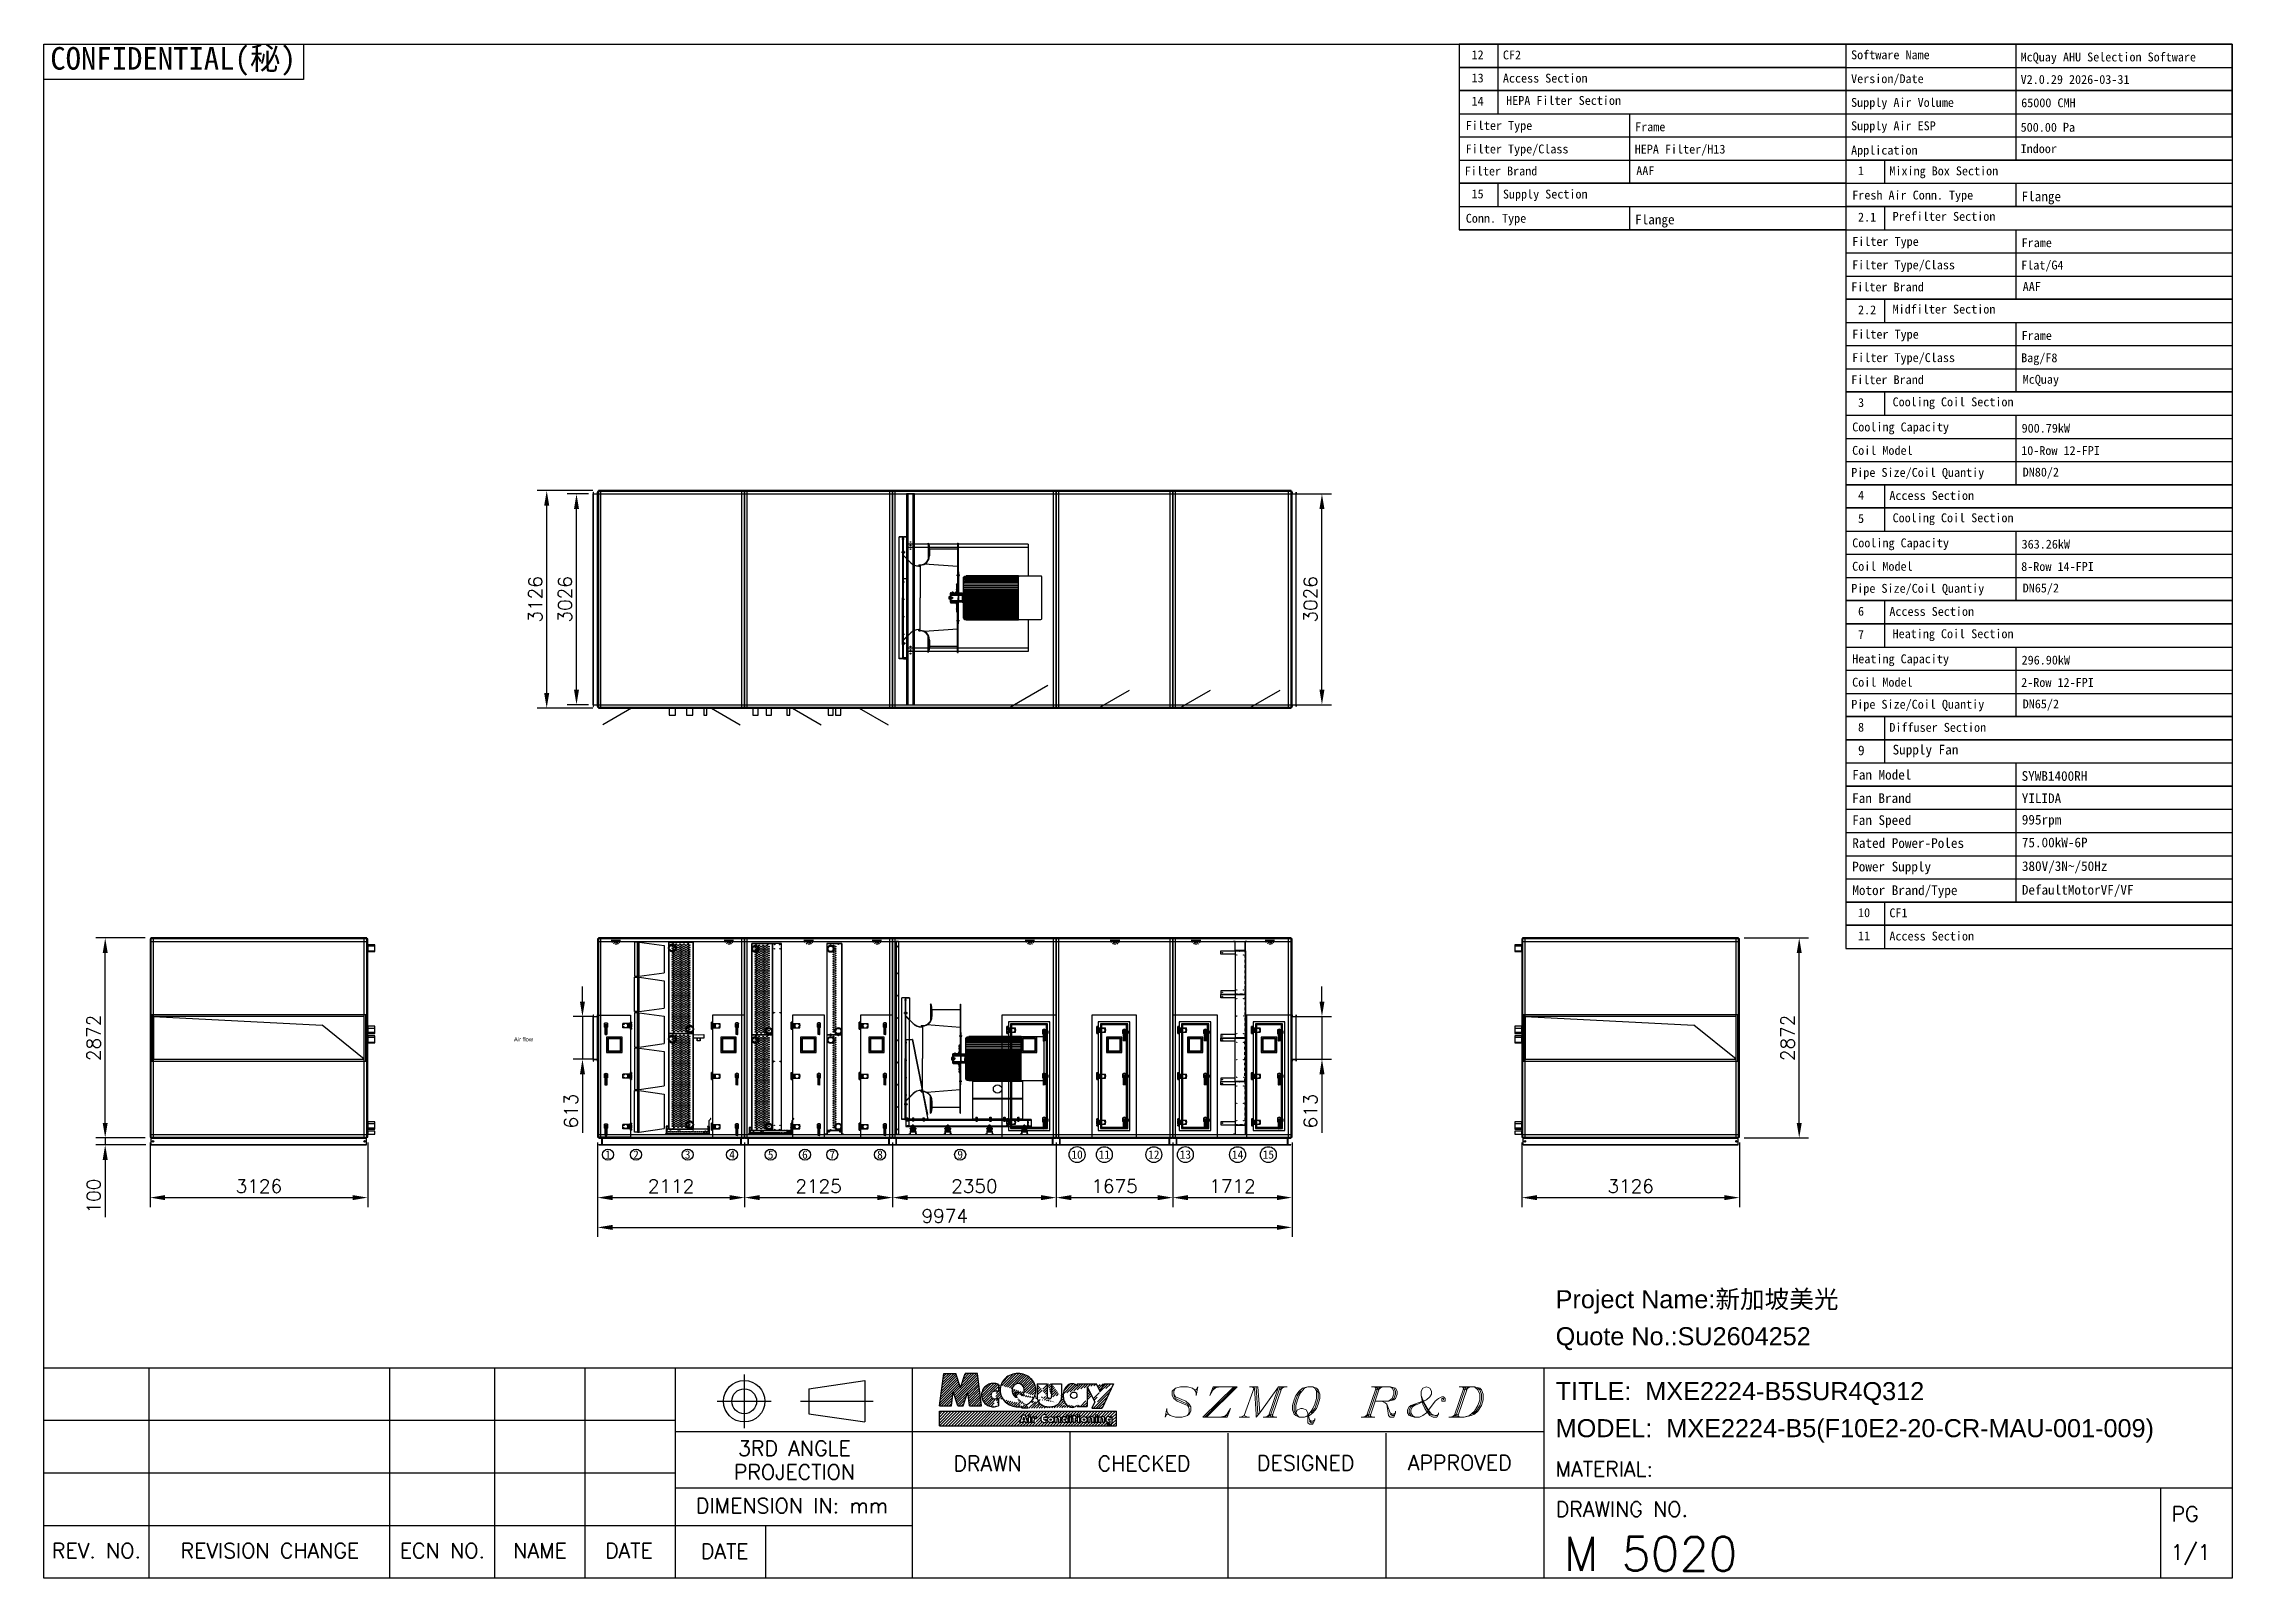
# Model space of a CAD drawing. Header units: millimetres. Extents: x -7952 to 23476, y -6324 to 15714.
import ezdxf
from ezdxf.enums import TextEntityAlignment as Align

# ---------------------------------------------------------------- set-up
doc = ezdxf.new("R2010")
doc.units = ezdxf.units.MM
for name, pattern in [('CENTER2', [28.575, 19.05, -3.175, 3.175, -3.175]), ('DASHED', [19.05, 12.7, -6.35]), ('HIDDEN', [0.375, 0.25, -0.125]), ('HIDDEN2', [0.1875, 0.125, -0.0625]), ('ZWCAD_ISO03W100', [30, 12, -18])]:
    doc.linetypes.add(name, pattern=pattern)
for name, color, linetype in [('____', 7, 'Continuous'), ('__________', 7, 'Continuous'), ('CEN', 5, 'CENTER2'), ('Diffuser', 7, 'Continuous'), ('Dim', 1, 'Continuous'), ('DrainPan', 7, 'Continuous'), ('FanMotor', 7, 'Continuous'), ('HID', 5, 'HIDDEN'), ('M01014100154', 7, 'Continuous'), ('M01014101300', 7, 'Continuous'), ('M01014250108', 7, 'Continuous'), ('M01014286550', 7, 'Continuous'), ('M01014286570', 7, 'Continuous'), ('M01014287100', 7, 'Continuous'), ('M01014287284', 7, 'Continuous'), ('M01014287370', 7, 'Continuous'), ('M01014287370-M', 7, 'Continuous'), ('M01014743793', 7, 'Continuous'), ('M01024100014-15M', 7, 'Continuous'), ('M07029004506', 7, 'Continuous'), ('M07029004507', 7, 'Continuous'), ('McDoor', 7, 'Continuous'), ('McFlang', 7, 'Continuous'), ('McFrame', 7, 'Continuous'), ('McLei', 1, 'Continuous'), ('McPipe', 7, 'Continuous'), ('MQFilter', 7, 'Continuous'), ('MQFilter1', 7, 'Continuous'), ('SectionName', 1, 'Continuous'), ('Support', 7, 'Continuous')]:
    doc.layers.add(name, color=color, linetype=linetype)
doc.layers.add('OBJECT', color=7, linetype='Continuous', lineweight=25)
doc.styles.add('Arial', font='arial.ttf')
doc.styles.add('ROMANS', font='romans.shx')
doc.styles.add('vm', font='宋体', dxfattribs={"height": 213.84})
doc.styles.add('宋体', font='')
doc.styles.get('宋体').set_extended_font_data('宋体')
doc.dimstyles.new('McDim', dxfattribs={"dimscale": 108, "dimtxt": 1.8, "dimasz": 2, "dimexe": 1.25, "dimexo": 0.625, "dimtad": 1, "dimdec": 1, "dimdsep": 46, "dimtxsty": 'ROMANS', "dimcen": 2.5, "dimadec": 0, "dimazin": 0, "dimtfac": 1, "dimtmove": 0, "dimatfit": 1, "dimfxl": 0, "dimarcsym": 0})
pattern_1 = [(45, (2558.35, -2583.13), (-17.88373, 17.88373), [])]

msp = doc.modelspace()

# ---------------------------------------------------------------- texts
at = {"layer": 'OBJECT', "style": 'vm'}
for s, height, p in [('12', 127.65, (12552.11, 15556)), ('CF2', 127.65, (13002.4, 15553.27)), ('Software Name', 127.65, (18002.6, 15556)), ('McQuay AHU Selection Software', 127.65, (20437.31, 15524.37)), ('13', 127.65, (12552.11, 15223)), ('Access Section', 127.65, (13002.4, 15220.27)), ('Version/Date', 127.65, (18002.6, 15212.6)), ('V2.0.29 2026-03-31', 127.65, (20437.31, 15201.68)), ('14', 127.65, (12552.11, 14890)), ('HEPA Filter Section', 127.65, (13048.72, 14900.1)), ('Supply Air Volume', 127.65, (18002.6, 14871.8)), ('65000 CMH', 127.65, (20445.26, 14866.84)), ('Filter Type', 127.65, (12468.99, 14539.66)), ('Frame', 127.65, (14901.29, 14521.78)), ('Supply Air ESP', 127.65, (18002.6, 14536.19)), ('500.00 Pa', 127.65, (20437.31, 14514.82)), ('Filter Type/Class', 127.65, (12467.94, 14203.31)), ('HEPA Filter/H13', 127.65, (14895.26, 14200.84)), ('Application', 127.65, (18002.6, 14185.96)), ('Indoor', 127.65, (20437.31, 14207.66)), ('Filter Brand', 127.65, (12454.61, 13886.72)), ('AAF', 127.65, (14917.23, 13891.79)), ('1', 127.65, (18102.11, 13891)), ('Mixing Box Section', 127.65, (18552.4, 13888.27)), ('15', 127.65, (12552.11, 13558)), ('Supply Section ', 127.65, (13002.4, 13555.27)), ('Fresh Air Conn. Type', 127.65, (18018.99, 13540.66)), ('Flange', 138.75, (20451.29, 13522.78)), ('Conn. Type', 127.65, (12468.99, 13207.66)), ('Flange', 138.75, (14901.29, 13189.78)), ('2.1', 127.65, (18102.11, 13225)), ('Prefilter Section', 127.65, (18598.72, 13235.1)), ('Filter Type', 127.65, (18018.99, 12874.66)), ('Frame', 127.65, (20451.29, 12856.78)), ('Filter Type/Class', 127.65, (18017.94, 12538.31)), ('Flat/G4', 127.65, (20445.26, 12535.84)), ('Filter Brand', 127.65, (18004.61, 12221.72)), ('AAF', 127.65, (20467.23, 12226.79)), ('2.2', 127.65, (18102.11, 11893)), ('Midfilter Section', 127.65, (18598.72, 11903.1)), ('Filter Type', 127.65, (18018.99, 11542.66)), ('Frame', 127.65, (20451.29, 11524.78)), ('Filter Type/Class', 127.65, (18017.94, 11206.31)), ('Bag/F8', 127.65, (20445.26, 11203.84)), ('Filter Brand', 127.65, (18004.61, 10889.72)), ('McQuay', 127.65, (20467.23, 10894.79)), ('3', 127.65, (18102.11, 10561)), ('Cooling Coil Section', 127.65, (18598.72, 10571.1)), ('Cooling Capacity', 127.65, (18018.99, 10210.66)), ('900.79kW', 127.65, (20451.29, 10192.78)), ('Coil Model', 127.65, (18017.94, 9874.31)), ('10-Row 12-FPI', 127.65, (20445.26, 9871.84)), ('Pipe Size/Coil Quantiy', 127.65, (18004.61, 9557.72)), ('DN80/2', 127.65, (20467.23, 9562.79)), ('4', 127.65, (18102.11, 9229)), ('Access Section', 127.65, (18552.4, 9226.27)), ('5', 127.65, (18102.11, 8896)), ('Cooling Coil Section', 127.65, (18598.72, 8906.1)), ('Cooling Capacity', 127.65, (18018.99, 8545.66)), ('363.26kW', 127.65, (20451.29, 8527.78)), ('Coil Model', 127.65, (18017.94, 8209.31)), ('8-Row 14-FPI', 127.65, (20445.26, 8206.84)), ('Pipe Size/Coil Quantiy', 127.65, (18004.61, 7892.72)), ('DN65/2', 127.65, (20467.23, 7897.79)), ('6', 127.65, (18102.11, 7564)), ('Access Section', 127.65, (18552.4, 7561.27)), ('7', 127.65, (18102.11, 7231)), ('Heating Coil Section', 127.65, (18598.72, 7241.1)), ('Heating Capacity', 127.65, (18018.99, 6880.66)), ('296.90kW', 127.65, (20451.29, 6862.78)), ('Coil Model', 127.65, (18017.94, 6544.31)), ('2-Row 12-FPI', 127.65, (20445.26, 6541.84)), ('Pipe Size/Coil Quantiy', 127.65, (18004.61, 6227.72)), ('DN65/2', 127.65, (20467.23, 6232.79)), ('8', 127.65, (18102.11, 5899)), ('Diffuser Section', 127.65, (18552.4, 5896.27)), ('9', 138.75, (18102.11, 5566)), ('Supply Fan', 138.75, (18598.72, 5576.1)), ('Fan Model', 138.75, (18018.99, 5215.66)), ('SYWB1400RH', 138.75, (20451.29, 5197.78)), ('Fan Brand', 138.75, (18017.94, 4879.31)), ('YILIDA', 138.75, (20453.47, 4877.66)), ('Fan Speed', 138.75, (18018.3, 4563.96)), ('995rpm', 138.75, (20454.09, 4570.25)), ('Rated Power-Poles', 138.75, (18019.88, 4234.46)), ('75.00kW-6P', 138.75, (20454.7, 4243.41)), ('Power Supply', 138.75, (18018.54, 3896.69)), ('380V/3N~/50Hz', 138.75, (20455.5, 3903.64)), ('Motor Brand/Type', 138.75, (18020.19, 3557.11)), ('DefaultMotorVF/VF', 138.75, (20454.13, 3562.9)), ('10', 127.65, (18102.11, 3235)), ('CF1', 127.65, (18552.4, 3232.27)), ('11', 127.65, (18102.11, 2902)), ('Access Section', 127.65, (18552.4, 2899.27))]:
    msp.add_text(s, height=height, dxfattribs=at).set_placement(p, align=Align.MIDDLE_LEFT)
at = {"layer": 'OBJECT'}
for s, height, style, p in [('Project Name:新加坡美光', 259.2, 'Arial', (13760.02, -2446.02)), ('Quote No.:SU2604252', 259.2, 'Arial', (13760.02, -2977.88)), ('TITLE:  MXE2224-B5SUR4Q312', 259.2, 'Arial', (13760.02, -3766.49)), ('MODEL:  MXE2224-B5(F10E2-20-CR-MAU-001-009)', 259.2, 'Arial', (13760.02, -4298.35)), ('MATERIAL:  ', 216, 'ROMANS', (13760.02, -4862.32)), ('DRAWING NO.', 216, 'ROMANS', (13762.36, -5439.8)), ('M 5020', 486, 'ROMANS', (13873.98, -6216)), ('1/1', 216, 'ROMANS', (22590.71, -6057.8))]:
    msp.add_text(s, height=height, dxfattribs=dict(at, style=style)).set_placement(p)
at = {"layer": 'OBJECT', "style": 'ROMANS'}
for s, p in [('3RD ANGLE', (2828.6, -4456.68)), ('PROJECTION', (2828.6, -4799.93)), ('DRAWN', (5602.89, -4676.03)), ('CHECKED', (7849.8, -4676.03)), ('DESIGNED', (10169.63, -4670.74)), ('APPROVED', (12382.75, -4665.45)), ('DIMENSION IN: mm', (2794.13, -5282.48)), ('PG', (22798.67, -5400.38)), ('REV. NO.', (-7196, -5926.82)), ('REVISION CHANGE', (-4704.24, -5926.82)), ('ECN NO.', (-2228, -5926.82)), ('NAME', (-824, -5926.82)), ('DATE', (451.57, -5926.82)), ('DATE', (1827.17, -5935.57))]:
    msp.add_text(s, height=216, dxfattribs=at).set_placement(p, align=Align.MIDDLE)
at = {"layer": 'SectionName', "style": 'vm'}
for s, p in [('1', (150, -240)), ('2', (553, -240)), ('3', (1295, -240)), ('4', (1932, -240)), ('5', (2487, -240)), ('6', (2979, -240)), ('7', (3371, -240)), ('8', (4057, -240)), ('9', (5207.73, -240)), ('10', (6887, -240)), ('11', (7279, -240)), ('12', (7989, -240)), ('13', (8442, -240)), ('14', (9192, -240)), ('15', (9634, -240))]:
    msp.add_text(s, height=120, dxfattribs=at).set_placement(p, align=Align.MIDDLE)

# ---------------------------------------------------------------- blocks, each defined once
blk = doc.blocks.new('A$C63FE4E48')
at = {"linetype": 'Continuous'}
blk.add_lwpolyline([(0, 4.71), (34.54, 4.71), (34.54, 0), (0, 0)], close=True, dxfattribs=at)
at = {"linetype": 'Continuous', "insert": (0.87, 4.32), "char_height": 3, "width": 72.9276, "attachment_point": 1, "style": '宋体'}
blk.add_mtext('{CONFIDENTIAL(秘)}', dxfattribs=at)
blk = doc.blocks.new('Arrow1_EN')
at = {"color": 1}
blk.add_lwpolyline([(0, 0, 0, 0, 0), (350, 0, 72, 0, 0), (479, 0, 0, 0, 0)], format="xyseb", dxfattribs=at)
at = {"layer": 'OBJECT', "color": 1, "style": 'Arial'}
blk.add_text('Air flow', height=59.8, dxfattribs=at).set_placement((0, 20))
blk = doc.blocks.new('MXE-B End G-Door_3_1750')
at = {"color": 7, "linetype": 'Continuous', "lineweight": 25, "extrusion": (-1.22461e-16, 0, -1)}
for p, q in [((-17, 1550), (-17, 1649)), ((-16, 1649), (-17, 1649)), ((-16, 1650), (-1, 1650)), ((-16, 1649), (-16, 1650)), ((-1, 1649), (-16, 1649)), ((-16, 1649), (-16, 1635)), ((-16, 1623), (-16, 1577)), ((-17, 1550), (-16, 1550)), ((-16, 1565), (-16, 1550)), ((-16, 1550), (-1, 1550)), ((-16, 1550), (-16, 1550)), ((-1, 1550), (-16, 1550)), ((-17, 826), (-17, 925)), ((-16, 925), (-17, 925)), ((-17, 826), (-16, 826)), ((-1, 925), (-16, 925)), ((-16, 925), (-1, 925)), ((-16, 925), (-16, 925)), ((-16, 925), (-16, 910)), ((-16, 898), (-16, 852)), ((-16, 840), (-16, 826)), ((-16, 826), (-1, 826)), ((-16, 825), (-16, 826)), ((-1, 825), (-16, 825)), ((-17, 100), (-17, 199)), ((-16, 199), (-17, 199)), ((-17, 100), (-16, 100)), ((-16, 200), (-1, 200)), ((-16, 199), (-16, 200)), ((-1, 199), (-16, 199)), ((-16, 199), (-16, 185)), ((-16, 173), (-16, 127)), ((-16, 115), (-16, 100)), ((-16, 100), (-1, 100)), ((-16, 100), (-16, 100)), ((-1, 100), (-16, 100))]:
    blk.add_line(p, q, dxfattribs=at)
for p, q in [((0, 1635), (-17, 1635)), ((0, 1623), (-17, 1623)), ((0, 1577), (-17, 1577)), ((-16, 1578), (-16, 1622)), ((5, 1622), (-16, 1622)), ((5, 1578), (-16, 1578)), ((-11, 1639), (-11, 1644)), ((-6, 1639), (-6, 1644)), ((5, 1630), (5, 1622)), ((5, 1630), (106, 1630)), ((5, 1629), (105, 1629)), ((5, 1603), (5, 1613)), ((45, 1613), (5, 1613)), ((45, 1603), (5, 1603)), ((5, 1597), (5, 1587)), ((45, 1597), (5, 1597)), ((45, 1587), (5, 1587)), ((5, 1578), (5, 1570)), ((12, 1613), (12, 1630)), ((12, 1603), (12, 1597)), ((12, 1587), (12, 1570)), ((34, 1625), (40, 1625)), ((34, 1622), (40, 1622)), ((34, 1617), (40, 1617)), ((34, 1615), (40, 1615)), ((34, 1585), (40, 1585)), ((34, 1583), (40, 1583)), ((34, 1578), (40, 1578)), ((34, 1575), (40, 1575)), ((94, 1625), (100, 1625)), ((94, 1622), (100, 1622)), ((94, 1617), (100, 1617)), ((94, 1615), (100, 1615)), ((94, 1585), (100, 1585)), ((94, 1583), (100, 1583)), ((94, 1578), (100, 1578)), ((94, 1575), (100, 1575)), ((328, 1634), (328, 1578)), ((330, 1579), (330, 1633)), ((332, 1607), (338, 1576)), ((339, 1582), (334, 1609)), ((338, 1578), (338, 1577)), ((338, 1577), (338, 1554)), ((360, 1582), (340, 1582)), ((340, 1579), (340, 1582)), ((340, 1579), (360, 1579)), ((340, 1556), (340, 1579)), ((360, 1582), (360, 1579)), ((360, 1579), (360, 1556)), ((366, 1609), (361, 1582)), ((362, 1576), (368, 1607)), ((362, 1576), (362, 1578)), ((362, 1577), (362, 1578)), ((362, 1554), (362, 1577)), ((370, 1633), (370, 1579)), ((372, 1578), (372, 1634)), ((0, 1565), (-17, 1565)), ((-11, 1561), (-11, 1555)), ((-6, 1561), (-6, 1555)), ((5, 1571), (105, 1571)), ((5, 1570), (106, 1570)), ((338, 1554), (338, 1482)), ((340, 1554), (338, 1554)), ((338, 1482), (338, 1475)), ((340, 1482), (338, 1482)), ((360, 1556), (340, 1556)), ((340, 1554), (340, 1556)), ((340, 1554), (360, 1554)), ((340, 1482), (340, 1554)), ((360, 1482), (340, 1482)), ((340, 1482), (340, 1479)), ((340, 1479), (360, 1479)), ((340, 1473), (340, 1479)), ((360, 1473), (340, 1473)), ((360, 1473), (340, 1473)), ((340, 1473), (340, 1473)), ((360, 1554), (360, 1556)), ((360, 1554), (360, 1482)), ((360, 1554), (362, 1554)), ((362, 1482), (360, 1482)), ((360, 1482), (360, 1479)), ((360, 1479), (360, 1473)), ((360, 1473), (360, 1473)), ((362, 1482), (362, 1554)), ((362, 1475), (362, 1482)), ((0, 910), (-17, 910)), ((0, 898), (-17, 898)), ((0, 852), (-17, 852)), ((0, 840), (-17, 840)), ((-16, 853), (-16, 897)), ((5, 897), (-16, 897)), ((5, 853), (-16, 853)), ((-11, 915), (-11, 920)), ((-11, 836), (-11, 830)), ((-6, 915), (-6, 920)), ((-6, 836), (-6, 830)), ((5, 905), (5, 897)), ((5, 905), (106, 905)), ((5, 904), (105, 904)), ((5, 878), (5, 888)), ((45, 888), (5, 888)), ((45, 878), (5, 878)), ((5, 872), (5, 862)), ((45, 872), (5, 872)), ((45, 862), (5, 862)), ((5, 853), (5, 845)), ((5, 846), (105, 846)), ((5, 845), (106, 845)), ((12, 888), (12, 905)), ((12, 878), (12, 872)), ((12, 862), (12, 845)), ((34, 901), (40, 901)), ((34, 897), (40, 897)), ((34, 892), (40, 892)), ((34, 890), (40, 890)), ((34, 861), (40, 861)), ((34, 858), (40, 858)), ((34, 853), (40, 853)), ((34, 850), (40, 850)), ((94, 901), (100, 901)), ((94, 897), (100, 897)), ((94, 892), (100, 892)), ((94, 890), (100, 890)), ((94, 861), (100, 861)), ((94, 858), (100, 858)), ((94, 853), (100, 853)), ((94, 850), (100, 850)), ((328, 909), (328, 853)), ((330, 854), (330, 908)), ((332, 882), (338, 851)), ((339, 857), (334, 884)), ((338, 853), (338, 852)), ((338, 852), (338, 829)), ((338, 829), (338, 757)), ((340, 829), (338, 829)), ((340, 757), (338, 757)), ((338, 757), (338, 750)), ((360, 857), (340, 857)), ((340, 854), (340, 857)), ((340, 854), (360, 854)), ((340, 831), (340, 854)), ((360, 831), (340, 831)), ((340, 829), (340, 831)), ((340, 757), (340, 829)), ((340, 829), (360, 829)), ((360, 757), (340, 757)), ((340, 757), (340, 754)), ((340, 754), (360, 754)), ((340, 748), (340, 754)), ((360, 748), (340, 748)), ((360, 748), (340, 748)), ((340, 748), (340, 748)), ((360, 857), (360, 854)), ((360, 854), (360, 831)), ((360, 829), (360, 831)), ((360, 829), (360, 757)), ((360, 829), (362, 829)), ((362, 757), (360, 757)), ((360, 757), (360, 754)), ((360, 754), (360, 748)), ((360, 748), (360, 748)), ((366, 884), (361, 857)), ((362, 851), (368, 882)), ((362, 851), (362, 853)), ((362, 852), (362, 853)), ((362, 829), (362, 852)), ((362, 757), (362, 829)), ((362, 750), (362, 757)), ((370, 908), (370, 854)), ((372, 853), (372, 909)), ((0, 185), (-17, 185)), ((0, 173), (-17, 173)), ((0, 127), (-17, 127)), ((0, 115), (-17, 115)), ((-16, 128), (-16, 172)), ((5, 172), (-16, 172)), ((5, 128), (-16, 128)), ((-11, 189), (-11, 194)), ((-11, 111), (-11, 105)), ((-6, 189), (-6, 194)), ((-6, 111), (-6, 105)), ((5, 180), (5, 172)), ((5, 180), (106, 180)), ((5, 179), (105, 179)), ((5, 153), (5, 163)), ((45, 163), (5, 163)), ((45, 153), (5, 153)), ((5, 147), (5, 137)), ((45, 147), (5, 147)), ((45, 137), (5, 137)), ((5, 128), (5, 120)), ((5, 121), (105, 121)), ((5, 120), (106, 120)), ((12, 163), (12, 180)), ((12, 153), (12, 147)), ((12, 137), (12, 120)), ((34, 175), (40, 175)), ((34, 172), (40, 172)), ((34, 167), (40, 167)), ((34, 165), (40, 165)), ((34, 135), (40, 135)), ((34, 133), (40, 133)), ((34, 128), (40, 128)), ((34, 125), (40, 125)), ((94, 175), (100, 175)), ((94, 172), (100, 172)), ((94, 167), (100, 167)), ((94, 165), (100, 165)), ((94, 135), (100, 135)), ((94, 133), (100, 133)), ((94, 128), (100, 128)), ((94, 125), (100, 125)), ((328, 184), (328, 128)), ((330, 129), (330, 183)), ((332, 157), (338, 126)), ((339, 132), (334, 159)), ((338, 128), (338, 127)), ((338, 127), (338, 104)), ((338, 104), (338, 32)), ((340, 104), (338, 104)), ((340, 32), (338, 32)), ((338, 32), (338, 25)), ((360, 132), (340, 132)), ((340, 129), (340, 132)), ((340, 129), (360, 129)), ((340, 106), (340, 129)), ((360, 106), (340, 106)), ((340, 104), (340, 106)), ((340, 104), (360, 104)), ((340, 32), (340, 104)), ((360, 32), (340, 32)), ((340, 32), (340, 29)), ((340, 29), (360, 29)), ((340, 23), (340, 29)), ((360, 23), (340, 23)), ((360, 23), (340, 23)), ((340, 23), (340, 23)), ((360, 132), (360, 129)), ((360, 129), (360, 106)), ((360, 104), (360, 106)), ((360, 104), (360, 32)), ((360, 104), (362, 104)), ((362, 32), (360, 32)), ((360, 32), (360, 29)), ((360, 29), (360, 23)), ((360, 23), (360, 23)), ((366, 159), (361, 132)), ((362, 126), (368, 157)), ((362, 126), (362, 128)), ((362, 127), (362, 128)), ((362, 104), (362, 127)), ((362, 32), (362, 104)), ((362, 25), (362, 32)), ((370, 183), (370, 129)), ((372, 128), (372, 184))]:
    blk.add_line(p, q)
at = {"color": 7, "linetype": 'Continuous', "lineweight": 25, "extrusion": (1.22461e-16, 0, -1)}
for p, q in [((-1, 1649), (-1, 1650)), ((-1, 1649), (-1, 1635)), ((-1, 1649), (0, 1649)), ((-1, 1623), (-1, 1622)), ((-1, 1578), (-1, 1577)), ((0, 1622), (0, 1649)), ((0, 1550), (0, 1578)), ((-1, 1565), (-1, 1550)), ((-1, 1550), (-1, 1550)), ((0, 1550), (-1, 1550)), ((-1, 925), (0, 925)), ((-1, 925), (-1, 925)), ((-1, 925), (-1, 910)), ((-1, 898), (-1, 897)), ((-1, 853), (-1, 852)), ((-1, 840), (-1, 826)), ((-1, 825), (-1, 826)), ((0, 826), (-1, 826)), ((0, 897), (0, 925)), ((0, 826), (0, 853)), ((-1, 199), (-1, 200)), ((-1, 199), (0, 199)), ((-1, 199), (-1, 185)), ((-1, 173), (-1, 172)), ((-1, 128), (-1, 127)), ((-1, 115), (-1, 100)), ((-1, 100), (-1, 100)), ((0, 100), (-1, 100)), ((0, 172), (0, 199)), ((0, 100), (0, 128))]:
    blk.add_line(p, q, dxfattribs=at)
at = {"color": 7, "linetype": 'Continuous'}
for p, q in [((460, 1750), (0, 1750)), ((0, 1750), (0, 0)), ((460, 0), (460, 1750)), ((0, 0), (460, 0))]:
    blk.add_line(p, q, dxfattribs=at)
for points in [[(334, 1610), (334, 1610), (334, 1610), (334, 1610), (334, 1610), (334, 1610), (334, 1610), (334, 1609), (334, 1609)], [(338, 1578), (338, 1577), (338, 1576), (338, 1576), (338, 1576)], [(339, 1582), (339, 1582), (339, 1581), (340, 1581), (340, 1581), (340, 1581), (340, 1581), (340, 1581), (340, 1581)], [(360, 1581), (360, 1581), (360, 1581), (360, 1581), (360, 1581), (360, 1581), (360, 1581), (361, 1582), (361, 1582)], [(366, 1610), (366, 1610), (366, 1610), (366, 1610), (366, 1610), (366, 1610), (366, 1610), (366, 1609), (366, 1609)], [(334, 885), (334, 885), (334, 885), (334, 885), (334, 885), (334, 885), (334, 885), (334, 884), (334, 884)], [(338, 853), (338, 852), (338, 851), (338, 851), (338, 851)], [(339, 857), (339, 857), (339, 856), (340, 856), (340, 856), (340, 856), (340, 856), (340, 856), (340, 856)], [(360, 856), (360, 856), (360, 856), (360, 856), (360, 856), (360, 856), (360, 856), (361, 857), (361, 857)], [(366, 885), (366, 885), (366, 885), (366, 885), (366, 885), (366, 885), (366, 885), (366, 884), (366, 884)], [(334, 160), (334, 160), (334, 160), (334, 160), (334, 160), (334, 160), (334, 160), (334, 159), (334, 159)], [(338, 128), (338, 127), (338, 126), (338, 126), (338, 126)], [(339, 132), (339, 132), (339, 131), (340, 131), (340, 131), (340, 131), (340, 131), (340, 131), (340, 131)], [(360, 131), (360, 131), (360, 131), (360, 131), (360, 131), (360, 131), (360, 131), (361, 132), (361, 132)], [(366, 160), (366, 160), (366, 160), (366, 160), (366, 160), (366, 160), (366, 160), (366, 159), (366, 159)]]:
    blk.add_lwpolyline(points)
for centre in [(350, 1600), (350, 875), (350, 150)]:
    blk.add_circle(centre, 12.8)
at = {"color": 7, "linetype": 'Continuous', "lineweight": 25, "extrusion": (-1.22461e-16, 0, -1)}
for centre, start, end in [((16, 1649), 0, 90), ((16, 1550), 270, 0), ((16, 925), 0, 90), ((16, 826), 270, 0), ((16, 199), 0, 90), ((16, 100), 270, 0)]:
    blk.add_arc(centre, 0.5, start, end, dxfattribs=at)
for centre, radius, start, end in [((-18, 1622), 1.78, 8.2743, 44.8557), ((-18, 1578), 1.78, 315.1443, 351.7257), ((-8, 1644), 2.5, 359.9853, 179.9927), ((-8, 1639), 2.5, 179.9853, 0), ((1, 1622), 1.78, 135.1443, 171.7257), ((1, 1578), 1.78, 188.2743, 224.8557), ((34, 1620), 5.54, 82.9573, 277.0427), ((34, 1580), 5.54, 82.9573, 277.0427), ((34, 1620), 2.5, 89.9853, 270), ((34, 1580), 2.5, 90, 270.0147), ((40, 1620), 5.54, 262.9573, 97.0427), ((40, 1620), 2.5, 269.9853, 89.9927), ((40, 1580), 5.54, 262.9573, 97.0427), ((40, 1580), 2.5, 270.0073, 90.0147), ((94, 1620), 5.54, 82.9573, 277.0427), ((94, 1580), 5.54, 82.9573, 277.0427), ((94, 1620), 2.5, 89.9853, 270), ((94, 1580), 2.5, 90, 270.0147), ((100, 1620), 5.54, 262.9573, 97.0427), ((100, 1620), 2.5, 269.9853, 89.9927), ((100, 1580), 5.54, 262.9573, 97.0427), ((100, 1580), 2.5, 270.0073, 90.0147), ((-5, 1600), 114, 345.3286, 14.6714), ((-4, 1600), 114, 344.8107, 15.1893), ((350, 1606), 35.6, 51.8428, 128.1572), ((350, 1606), 35.6, 231.8428, 250.3062), ((350, 1606), 33.2, 78.3893, 126.1713), ((350, 1606), 33.2, 233.8287, 248.817), ((333, 1607), 0.8, 157.2035, 190), ((350, 1600), 18.9, 31.1991, 148.8009), ((350, 1600), 18.1, 31.1991, 148.8009), ((340, 1577), 2.18, 83.4591, 171.4483), ((337, 1578), 0.518, 4.6656, 55.412), ((336, 1575), 2.4, 0, 10), ((350, 1606), 33.2, 53.8287, 102.95), ((360, 1577), 2.18, 8.5517, 96.5409), ((350, 1606), 33.2, 291.183, 306.1713), ((350, 1606), 35.6, 289.6938, 308.1572), ((363, 1578), 0.518, 124.5882, 175.3345), ((364, 1575), 2.4, 170, 180), ((367, 1607), 0.8, 350, 22.7965), ((-8, 1561), 2.5, 360, 180.0147), ((-8, 1555), 2.5, 180.0073, 0.0147), ((340, 1554), 2.18, 83.4591, 171.4483), ((340, 1482), 2.31, 182.5367, 272.3301), ((340, 1475), 2.4, 180, 270), ((340, 1475), 2.31, 182.5367, 272.3301), ((360, 1554), 2.18, 8.5518, 96.5408), ((360, 1482), 2.31, 267.67, 357.4633), ((360, 1475), 2.4, 270, 0), ((360, 1475), 2.31, 267.67, 357.4633), ((-18, 897), 1.78, 8.2743, 44.8557), ((-18, 853), 1.78, 315.1443, 351.7257), ((-8, 920), 2.5, 359.9853, 179.9927), ((-8, 915), 2.5, 179.9853, 0), ((-8, 836), 2.5, 360, 180.0147), ((-8, 830), 2.5, 180.0073, 0.0147), ((1, 897), 1.78, 135.1443, 171.7257), ((1, 853), 1.78, 188.2743, 224.8557), ((34, 895), 5.54, 82.9573, 277.0427), ((34, 855), 5.54, 82.9573, 277.0427), ((34, 895), 2.5, 89.9853, 270), ((34, 855), 2.5, 90, 270.0147), ((40, 895), 5.54, 262.9573, 97.0427), ((40, 895), 2.5, 269.9853, 89.9927), ((40, 855), 5.54, 262.9573, 97.0427), ((40, 855), 2.5, 270.0073, 90.0147), ((94, 895), 5.54, 82.9573, 277.0427), ((94, 855), 5.54, 82.9573, 277.0427), ((94, 895), 2.5, 89.9853, 270), ((94, 855), 2.5, 90, 270.0147), ((100, 895), 5.54, 262.9573, 97.0427), ((100, 895), 2.5, 269.9853, 89.9927), ((100, 855), 5.54, 262.9573, 97.0427), ((100, 855), 2.5, 270.0073, 90.0147), ((-5, 875), 114, 345.3286, 14.6714), ((-4, 875), 114, 344.8107, 15.1893), ((350, 881), 35.6, 51.8428, 128.1572), ((350, 881), 35.6, 231.8428, 250.3062), ((350, 881), 33.2, 78.3893, 126.1713), ((350, 881), 33.2, 233.8287, 248.817), ((333, 882), 0.8, 157.2035, 190), ((350, 875), 18.9, 31.1991, 148.8009), ((350, 875), 18.1, 31.1991, 148.8009), ((340, 852), 2.18, 83.4591, 171.4483), ((337, 853), 0.518, 4.6656, 55.412), ((336, 850), 2.4, 0, 10), ((340, 829), 2.18, 83.4591, 171.4483), ((340, 757), 2.31, 182.5367, 272.3301), ((340, 750), 2.4, 180, 270), ((340, 750), 2.31, 182.5367, 272.3301), ((350, 881), 33.2, 53.8287, 102.95), ((360, 852), 2.18, 8.5517, 96.5409), ((360, 829), 2.18, 8.5518, 96.5408), ((360, 757), 2.31, 267.67, 357.4633), ((360, 750), 2.4, 270, 0), ((360, 750), 2.31, 267.67, 357.4633), ((350, 881), 33.2, 291.183, 306.1713), ((350, 881), 35.6, 289.6938, 308.1572), ((363, 853), 0.518, 124.5882, 175.3345), ((364, 850), 2.4, 170, 180), ((367, 882), 0.8, 350, 22.7965), ((-18, 172), 1.78, 8.2743, 44.8557), ((-18, 128), 1.78, 315.1443, 351.7257), ((-8, 194), 2.5, 359.9853, 179.9927), ((-8, 189), 2.5, 179.9853, 0), ((-8, 111), 2.5, 360, 180.0147), ((-8, 105), 2.5, 180.0073, 0.0147), ((1, 172), 1.78, 135.1443, 171.7257), ((1, 128), 1.78, 188.2743, 224.8557), ((34, 170), 5.54, 82.9573, 277.0427), ((34, 130), 5.54, 82.9573, 277.0427), ((34, 170), 2.5, 89.9853, 270), ((34, 130), 2.5, 90, 270.0147), ((40, 170), 5.54, 262.9573, 97.0427), ((40, 170), 2.5, 269.9853, 89.9927), ((40, 130), 5.54, 262.9573, 97.0427), ((40, 130), 2.5, 270.0073, 90.0147), ((94, 170), 5.54, 82.9573, 277.0427), ((94, 130), 5.54, 82.9573, 277.0427), ((94, 170), 2.5, 89.9853, 270), ((94, 130), 2.5, 90, 270.0147), ((100, 170), 5.54, 262.9573, 97.0427), ((100, 170), 2.5, 269.9853, 89.9927), ((100, 130), 5.54, 262.9573, 97.0427), ((100, 130), 2.5, 270.0073, 90.0147), ((-5, 150), 114, 345.3286, 14.6714), ((-4, 150), 114, 344.8107, 15.1893), ((350, 156), 35.6, 51.8428, 128.1572), ((350, 156), 35.6, 231.8428, 250.3062), ((350, 156), 33.2, 78.3893, 126.1713), ((350, 156), 33.2, 233.8287, 248.817), ((333, 157), 0.8, 157.2035, 190), ((350, 150), 18.9, 31.1991, 148.8009), ((350, 150), 18.1, 31.1991, 148.8009), ((340, 127), 2.18, 83.4591, 171.4483), ((337, 128), 0.518, 4.6656, 55.412), ((336, 125), 2.4, 0, 10), ((340, 104), 2.18, 83.4591, 171.4483), ((340, 32), 2.31, 182.5367, 272.3301), ((340, 25), 2.4, 180, 270), ((340, 25), 2.31, 182.5367, 272.3301), ((350, 156), 33.2, 53.8287, 102.95), ((360, 127), 2.18, 8.5517, 96.5409), ((360, 104), 2.18, 8.5518, 96.5408), ((360, 32), 2.31, 267.67, 357.4633), ((360, 25), 2.4, 270, 0), ((360, 25), 2.31, 267.67, 357.4633), ((350, 156), 33.2, 291.183, 306.1713), ((350, 156), 35.6, 289.6938, 308.1572), ((363, 128), 0.518, 124.5882, 175.3345), ((364, 125), 2.4, 170, 180), ((367, 157), 0.8, 350, 22.7965)]:
    blk.add_arc(centre, radius, start, end)
at = {"color": 7, "linetype": 'Continuous', "lineweight": 25, "extrusion": (1.22461e-16, 0, -1)}
for centre, start, end in [((1, 1649), 90, 180), ((1, 1550), 180, 270), ((1, 925), 90, 180), ((1, 826), 180, 270), ((1, 199), 90, 180), ((1, 100), 180, 270)]:
    blk.add_arc(centre, 0.5, start, end, dxfattribs=at)
for points in [[(328, 1634), (329, 1633), (330, 1633), (330, 1633)], [(330, 1579), (330, 1579), (329, 1578), (328, 1578)], [(340, 1581), (340, 1581), (340, 1582), (340, 1582)], [(360, 1581), (360, 1581), (360, 1582), (360, 1582)], [(372, 1634), (371, 1633), (370, 1633), (370, 1633)], [(372, 1578), (371, 1578), (370, 1579), (370, 1579)], [(328, 909), (329, 908), (330, 908), (330, 908)], [(330, 854), (330, 854), (329, 853), (328, 853)], [(340, 856), (340, 856), (340, 857), (340, 857)], [(360, 856), (360, 856), (360, 857), (360, 857)], [(372, 909), (371, 908), (370, 908), (370, 908)], [(372, 853), (371, 853), (370, 854), (370, 854)], [(328, 184), (329, 183), (330, 183), (330, 183)], [(330, 129), (330, 129), (329, 128), (328, 128)], [(340, 131), (340, 131), (340, 132), (340, 132)], [(360, 131), (360, 131), (360, 132), (360, 132)], [(372, 184), (371, 183), (370, 183), (370, 183)], [(372, 128), (371, 128), (370, 129), (370, 129)]]:
    blk.add_open_spline(points, degree=3)
for points, knots in [([(332, 1607), (332, 1607), (333, 1607), (333, 1607), (333, 1607), (333, 1607), (333, 1607), (333, 1608), (333, 1608), (333, 1608), (333, 1608), (334, 1608), (334, 1608), (334, 1609), (334, 1609), (334, 1609)], [0, 0, 0, 0, 0.125, 0.125, 0.25, 0.25, 0.375, 0.375, 0.5, 0.5, 0.625, 0.625, 0.75, 0.75, 1, 1, 1, 1]), ([(334, 1610), (334, 1610), (334, 1609), (333, 1609), (333, 1609), (333, 1608), (333, 1608), (333, 1608), (333, 1608), (333, 1607), (333, 1607), (333, 1607), (333, 1607), (333, 1607)], [0, 0, 0, 0, 0.25, 0.25, 0.5, 0.5, 0.75, 0.75, 0.875, 0.875, 0.9375, 0.9375, 1, 1, 1, 1]), ([(339, 1582), (339, 1582), (339, 1581), (339, 1581), (339, 1581), (338, 1581), (338, 1581), (338, 1580), (338, 1580), (338, 1580), (338, 1579), (338, 1579), (338, 1578), (338, 1578)], [0, 0, 0, 0, 0.125, 0.125, 0.25, 0.25, 0.375, 0.375, 0.5, 0.5, 0.75, 0.75, 1, 1, 1, 1]), ([(338, 1578), (338, 1578), (338, 1578), (338, 1578), (338, 1578), (338, 1579), (338, 1579), (338, 1579), (339, 1579), (339, 1579), (339, 1580), (339, 1580), (339, 1580), (339, 1580), (340, 1580), (340, 1581), (340, 1581), (340, 1581)], [0, 0, 0, 0, 0.125, 0.125, 0.25, 0.25, 0.375, 0.375, 0.5, 0.5, 0.625, 0.625, 0.75, 0.75, 0.875, 0.875, 1, 1, 1, 1]), ([(339, 1582), (340, 1582), (340, 1582), (340, 1582), (340, 1582), (340, 1582), (340, 1582), (340, 1582), (340, 1582), (340, 1582)], [0, 0, 0, 0, 0.000785588, 0.000785588, 0.000785588, 0.001571314, 0.001571314, 0.001571314, 0.001586806, 0.001586806, 0.001586806, 0.001586806]), ([(361, 1582), (360, 1582), (360, 1582), (360, 1582), (360, 1582), (360, 1582), (360, 1582), (360, 1582), (360, 1582), (360, 1582)], [0, 0, 0, 0, 0.000785588, 0.000785588, 0.000785588, 0.001571314, 0.001571314, 0.001571314, 0.001586806, 0.001586806, 0.001586806, 0.001586806]), ([(360, 1581), (360, 1581), (360, 1581), (360, 1580), (360, 1580), (361, 1580), (361, 1580), (361, 1580), (361, 1579), (361, 1579), (362, 1579), (362, 1579), (362, 1579), (362, 1578), (362, 1578), (362, 1578), (362, 1578), (362, 1578)], [0, 0, 0, 0, 0.125, 0.125, 0.25, 0.25, 0.375, 0.375, 0.5, 0.5, 0.625, 0.625, 0.75, 0.75, 0.875, 0.875, 1, 1, 1, 1]), ([(362, 1578), (362, 1578), (362, 1579), (362, 1579), (362, 1579), (362, 1580), (362, 1580), (362, 1580), (362, 1580), (362, 1581), (362, 1581), (361, 1581), (361, 1581), (361, 1581), (361, 1582), (361, 1582)], [0, 0, 0, 0, 0.25, 0.25, 0.375, 0.375, 0.5, 0.5, 0.625, 0.625, 0.75, 0.75, 0.875, 0.875, 1, 1, 1, 1]), ([(367, 1607), (367, 1607), (367, 1607), (367, 1607), (367, 1607), (367, 1608), (367, 1608), (367, 1608), (367, 1608), (367, 1608), (367, 1608), (367, 1609), (367, 1609), (366, 1609), (366, 1610), (366, 1610)], [0, 0, 0, 0, 0.0625, 0.0625, 0.125, 0.125, 0.25, 0.25, 0.375, 0.375, 0.5, 0.5, 0.75, 0.75, 1, 1, 1, 1]), ([(366, 1609), (366, 1609), (366, 1609), (366, 1608), (366, 1608), (367, 1608), (367, 1608), (367, 1608), (367, 1608), (367, 1607), (367, 1607), (367, 1607), (367, 1607), (367, 1607), (368, 1607), (368, 1607)], [0, 0, 0, 0, 0.25, 0.25, 0.375, 0.375, 0.5, 0.5, 0.625, 0.625, 0.75, 0.75, 0.875, 0.875, 1, 1, 1, 1]), ([(332, 882), (332, 882), (333, 882), (333, 882), (333, 882), (333, 882), (333, 882), (333, 883), (333, 883), (333, 883), (333, 883), (334, 883), (334, 883), (334, 884), (334, 884), (334, 884)], [0, 0, 0, 0, 0.125, 0.125, 0.25, 0.25, 0.375, 0.375, 0.5, 0.5, 0.625, 0.625, 0.75, 0.75, 1, 1, 1, 1]), ([(334, 885), (334, 885), (334, 884), (333, 884), (333, 884), (333, 883), (333, 883), (333, 883), (333, 883), (333, 882), (333, 882), (333, 882), (333, 882), (333, 882)], [0, 0, 0, 0, 0.25, 0.25, 0.5, 0.5, 0.75, 0.75, 0.875, 0.875, 0.9375, 0.9375, 1, 1, 1, 1]), ([(339, 857), (339, 857), (339, 856), (339, 856), (339, 856), (338, 856), (338, 856), (338, 855), (338, 855), (338, 855), (338, 854), (338, 854), (338, 853), (338, 853)], [0, 0, 0, 0, 0.125, 0.125, 0.25, 0.25, 0.375, 0.375, 0.5, 0.5, 0.75, 0.75, 1, 1, 1, 1]), ([(338, 853), (338, 853), (338, 853), (338, 853), (338, 853), (338, 854), (338, 854), (338, 854), (339, 854), (339, 854), (339, 855), (339, 855), (339, 855), (339, 855), (340, 855), (340, 856), (340, 856), (340, 856)], [0, 0, 0, 0, 0.125, 0.125, 0.25, 0.25, 0.375, 0.375, 0.5, 0.5, 0.625, 0.625, 0.75, 0.75, 0.875, 0.875, 1, 1, 1, 1]), ([(339, 857), (340, 857), (340, 857), (340, 857), (340, 857), (340, 857), (340, 857), (340, 857), (340, 857), (340, 857)], [0, 0, 0, 0, 0.000785588, 0.000785588, 0.000785588, 0.001571314, 0.001571314, 0.001571314, 0.001586806, 0.001586806, 0.001586806, 0.001586806]), ([(361, 857), (360, 857), (360, 857), (360, 857), (360, 857), (360, 857), (360, 857), (360, 857), (360, 857), (360, 857)], [0, 0, 0, 0, 0.000785588, 0.000785588, 0.000785588, 0.001571314, 0.001571314, 0.001571314, 0.001586806, 0.001586806, 0.001586806, 0.001586806]), ([(360, 856), (360, 856), (360, 856), (360, 855), (360, 855), (361, 855), (361, 855), (361, 855), (361, 854), (361, 854), (362, 854), (362, 854), (362, 854), (362, 853), (362, 853), (362, 853), (362, 853), (362, 853)], [0, 0, 0, 0, 0.125, 0.125, 0.25, 0.25, 0.375, 0.375, 0.5, 0.5, 0.625, 0.625, 0.75, 0.75, 0.875, 0.875, 1, 1, 1, 1]), ([(362, 853), (362, 853), (362, 854), (362, 854), (362, 854), (362, 855), (362, 855), (362, 855), (362, 855), (362, 856), (362, 856), (361, 856), (361, 856), (361, 856), (361, 857), (361, 857)], [0, 0, 0, 0, 0.25, 0.25, 0.375, 0.375, 0.5, 0.5, 0.625, 0.625, 0.75, 0.75, 0.875, 0.875, 1, 1, 1, 1]), ([(367, 882), (367, 882), (367, 882), (367, 882), (367, 882), (367, 883), (367, 883), (367, 883), (367, 883), (367, 883), (367, 883), (367, 884), (367, 884), (366, 884), (366, 885), (366, 885)], [0, 0, 0, 0, 0.0625, 0.0625, 0.125, 0.125, 0.25, 0.25, 0.375, 0.375, 0.5, 0.5, 0.75, 0.75, 1, 1, 1, 1]), ([(366, 884), (366, 884), (366, 884), (366, 883), (366, 883), (367, 883), (367, 883), (367, 883), (367, 883), (367, 882), (367, 882), (367, 882), (367, 882), (367, 882), (368, 882), (368, 882)], [0, 0, 0, 0, 0.25, 0.25, 0.375, 0.375, 0.5, 0.5, 0.625, 0.625, 0.75, 0.75, 0.875, 0.875, 1, 1, 1, 1]), ([(332, 157), (332, 157), (333, 157), (333, 157), (333, 157), (333, 157), (333, 157), (333, 158), (333, 158), (333, 158), (333, 158), (334, 158), (334, 158), (334, 159), (334, 159), (334, 159)], [0, 0, 0, 0, 0.125, 0.125, 0.25, 0.25, 0.375, 0.375, 0.5, 0.5, 0.625, 0.625, 0.75, 0.75, 1, 1, 1, 1]), ([(334, 160), (334, 160), (334, 159), (333, 159), (333, 159), (333, 158), (333, 158), (333, 158), (333, 158), (333, 157), (333, 157), (333, 157), (333, 157), (333, 157)], [0, 0, 0, 0, 0.25, 0.25, 0.5, 0.5, 0.75, 0.75, 0.875, 0.875, 0.9375, 0.9375, 1, 1, 1, 1]), ([(339, 132), (339, 132), (339, 131), (339, 131), (339, 131), (338, 131), (338, 131), (338, 130), (338, 130), (338, 130), (338, 129), (338, 129), (338, 128), (338, 128)], [0, 0, 0, 0, 0.125, 0.125, 0.25, 0.25, 0.375, 0.375, 0.5, 0.5, 0.75, 0.75, 1, 1, 1, 1]), ([(338, 128), (338, 128), (338, 128), (338, 128), (338, 128), (338, 129), (338, 129), (338, 129), (339, 129), (339, 129), (339, 130), (339, 130), (339, 130), (339, 130), (340, 130), (340, 131), (340, 131), (340, 131)], [0, 0, 0, 0, 0.125, 0.125, 0.25, 0.25, 0.375, 0.375, 0.5, 0.5, 0.625, 0.625, 0.75, 0.75, 0.875, 0.875, 1, 1, 1, 1]), ([(339, 132), (340, 132), (340, 132), (340, 132), (340, 132), (340, 132), (340, 132), (340, 132), (340, 132), (340, 132)], [0, 0, 0, 0, 0.000785588, 0.000785588, 0.000785588, 0.001571314, 0.001571314, 0.001571314, 0.001586806, 0.001586806, 0.001586806, 0.001586806]), ([(361, 132), (360, 132), (360, 132), (360, 132), (360, 132), (360, 132), (360, 132), (360, 132), (360, 132), (360, 132)], [0, 0, 0, 0, 0.000785588, 0.000785588, 0.000785588, 0.001571314, 0.001571314, 0.001571314, 0.001586806, 0.001586806, 0.001586806, 0.001586806]), ([(360, 131), (360, 131), (360, 131), (360, 130), (360, 130), (361, 130), (361, 130), (361, 130), (361, 129), (361, 129), (362, 129), (362, 129), (362, 129), (362, 128), (362, 128), (362, 128), (362, 128), (362, 128)], [0, 0, 0, 0, 0.125, 0.125, 0.25, 0.25, 0.375, 0.375, 0.5, 0.5, 0.625, 0.625, 0.75, 0.75, 0.875, 0.875, 1, 1, 1, 1]), ([(362, 128), (362, 128), (362, 129), (362, 129), (362, 129), (362, 130), (362, 130), (362, 130), (362, 130), (362, 131), (362, 131), (361, 131), (361, 131), (361, 131), (361, 132), (361, 132)], [0, 0, 0, 0, 0.25, 0.25, 0.375, 0.375, 0.5, 0.5, 0.625, 0.625, 0.75, 0.75, 0.875, 0.875, 1, 1, 1, 1]), ([(367, 157), (367, 157), (367, 157), (367, 157), (367, 157), (367, 158), (367, 158), (367, 158), (367, 158), (367, 158), (367, 158), (367, 159), (367, 159), (366, 159), (366, 160), (366, 160)], [0, 0, 0, 0, 0.0625, 0.0625, 0.125, 0.125, 0.25, 0.25, 0.375, 0.375, 0.5, 0.5, 0.75, 0.75, 1, 1, 1, 1]), ([(366, 159), (366, 159), (366, 159), (366, 158), (366, 158), (367, 158), (367, 158), (367, 158), (367, 158), (367, 157), (367, 157), (367, 157), (367, 157), (367, 157), (368, 157), (368, 157)], [0, 0, 0, 0, 0.25, 0.25, 0.375, 0.375, 0.5, 0.5, 0.625, 0.625, 0.75, 0.75, 0.875, 0.875, 1, 1, 1, 1])]:
    blk.add_open_spline(points, degree=3, knots=knots)
at = {"layer": 'Dim', "color": 0}
for p, q in [((346, 1600), (335, 1600)), ((350, 1600), (348, 1600)), ((350, 1604), (350, 1615)), ((350, 1600), (350, 1602)), ((350, 1600), (352, 1600)), ((350, 1600), (350, 1598)), ((350, 1596), (350, 1585)), ((354, 1600), (365, 1600)), ((346, 875), (335, 875)), ((350, 875), (348, 875)), ((350, 879), (350, 890)), ((350, 875), (350, 877)), ((350, 875), (352, 875)), ((350, 875), (350, 873)), ((350, 871), (350, 860)), ((354, 875), (365, 875)), ((346, 150), (335, 150)), ((350, 150), (348, 150)), ((350, 154), (350, 165)), ((350, 150), (350, 152)), ((350, 150), (352, 150)), ((350, 150), (350, 148)), ((350, 146), (350, 135)), ((354, 150), (365, 150))]:
    blk.add_line(p, q, dxfattribs=at)
blk = doc.blocks.new('A$C41DE083D')
at = {"linetype": 'Continuous'}
for p, q in [((0, 0), (136, 0)), ((39, 17), (9, 34)), ((51, 30), (34, 59)), ((68, 34), (68, 68)), ((85, 30), (102, 59)), ((98, 17), (127, 34))]:
    blk.add_line(p, q, dxfattribs=at)
blk.add_arc((68, 0), 34.1, 0, 180, dxfattribs=at)
blk = doc.blocks.new('InspectLamp')
at = {"layer": '____', "xscale": -1, "rotation": 180}
blk.add_blockref('A$C41DE083D', (-68, 0), dxfattribs=at)
blk = doc.blocks.new('InspectWindowRect')
at = {"layer": 'McDoor'}
for points in [[(-111.5, -111.5), (111.5, -111.5), (111.5, 111.5), (-111.5, 111.5)], [(-87.5, -87.5), (87.5, -87.5), (87.5, 87.5), (-87.5, 87.5)]]:
    blk.add_lwpolyline(points, close=True, dxfattribs=at)
blk.add_lwpolyline([(-75, -100), (75, -100, 0.4142136), (100, -75), (100, 75, 0.4142136), (75, 100), (-75, 100, 0.4142136), (-100, 75), (-100, -75, 0.4142136)], format="xyb", close=True, dxfattribs=at)
blk = doc.blocks.new('Filter_FlatBag_22M-E_SC')
at = {"layer": 'Dim'}
for p, q in [((67, 2728), (46, 2728)), ((46, 2728), (46, 2236)), ((67, 2728), (427, 2678)), ((67, 2236), (67, 2728)), ((427, 2678), (427, 2286)), ((46, 2236), (67, 2236)), ((67, 2222), (46, 2222)), ((46, 2222), (46, 1730)), ((67, 2236), (427, 2286)), ((67, 2222), (427, 2172)), ((67, 1730), (67, 2222)), ((427, 2172), (427, 1780)), ((46, 1730), (67, 1730)), ((67, 1712), (46, 1712)), ((46, 1712), (46, 1220)), ((67, 1730), (427, 1780)), ((67, 1712), (427, 1662)), ((67, 1220), (67, 1712)), ((427, 1662), (427, 1270)), ((67, 1220), (427, 1270)), ((46, 1220), (67, 1220)), ((67, 1206), (46, 1206)), ((46, 1206), (46, 612)), ((67, 1206), (427, 1156)), ((67, 612), (67, 1206)), ((427, 1156), (427, 662)), ((67, 612), (427, 662)), ((46, 612), (67, 612)), ((67, 594), (46, 594)), ((46, 594), (46, 0)), ((67, 594), (427, 544)), ((67, 0), (67, 594)), ((427, 544), (427, 50)), ((46, 0), (67, 0)), ((67, 0), (427, 50))]:
    blk.add_line(p, q, dxfattribs=at)
at = {"layer": 'McLei'}
for points in [[(46, 2728), (0, 2728), (0, 2236), (46, 2236)], [(46, 1730), (0, 1730), (0, 2222), (46, 2222)], [(46, 1712), (0, 1712), (0, 1220), (46, 1220)], [(46, 1206), (0, 1206), (0, 612), (46, 612)], [(46, 0), (0, 0), (0, 594), (46, 594)]]:
    blk.add_lwpolyline(points, close=True, dxfattribs=at)
blk = doc.blocks.new('DRAINPAN_[650]_E_H')
blk.add_line((51, 77, 0), (51, 124, 0))
at = {"layer": 'M01014100154', "color": 7, "linetype": 'Continuous'}
for radius in [21, 17]:
    blk.add_circle((580, 26, 0), radius, dxfattribs=at)
at = {"layer": 'M01014287100', "color": 7, "linetype": 'Continuous'}
for p, q in [((21, 71, 0), (21, 71, 0)), ((21, 32, 0), (21, 32, 0))]:
    blk.add_line(p, q, dxfattribs=at)
at = {"layer": 'M01014287100', "color": 5, "linetype": 'HIDDEN2'}
for p, q in [((24, 71, 0), (21, 71, 0)), ((21, 71, 0), (24, 71, 0)), ((24, 60, 0), (21, 60, 0)), ((21, 32, 0), (24, 32, 0)), ((27, 77, 0), (24, 77, 0)), ((27, 74, 0), (24, 74, 0)), ((24, 74, 0), (24, 71, 0)), ((24, 71, 0), (24, 32, 0)), ((24, 71, 0), (24, 35, 0)), ((24, 32, 0), (24, 35, 0)), ((626, 35, 0), (24, 35, 0)), ((413, 32, 0), (24, 32, 0)), ((27, 74, 0), (27, 77, 0)), ((623, 77, 0), (27, 77, 0)), ((623, 74, 0), (27, 74, 0)), ((71, 74, 0), (71, 77, 0)), ((84, 77, 0), (84, 74, 0)), ((181, 74, 0), (181, 77, 0)), ((194, 77, 0), (194, 74, 0)), ((208, 74, 0), (208, 77, 0)), ((221, 77, 0), (221, 74, 0)), ((236, 74, 0), (236, 77, 0)), ((249, 77, 0), (249, 74, 0)), ((263, 74, 0), (263, 77, 0)), ((276, 77, 0), (276, 74, 0)), ((291, 74, 0), (291, 77, 0)), ((304, 77, 0), (304, 74, 0)), ((318, 74, 0), (318, 77, 0)), ((331, 77, 0), (331, 74, 0)), ((346, 74, 0), (346, 77, 0)), ((359, 77, 0), (359, 74, 0)), ((373, 74, 0), (373, 77, 0)), ((386, 77, 0), (386, 74, 0)), ((401, 74, 0), (401, 77, 0)), ((447, 32, 0), (413, 32, 0)), ((414, 77, 0), (414, 74, 0)), ((428, 74, 0), (428, 77, 0)), ((441, 77, 0), (441, 74, 0)), ((441, 74, 0), (441, 77, 0)), ((626, 32, 0), (447, 32, 0)), ((454, 77, 0), (454, 74, 0)), ((469, 74, 0), (469, 77, 0)), ((482, 77, 0), (482, 74, 0)), ((496, 74, 0), (496, 77, 0)), ((509, 77, 0), (509, 74, 0)), ((524, 74, 0), (524, 77, 0)), ((537, 77, 0), (537, 74, 0)), ((537, 74, 0), (537, 77, 0)), ((550, 77, 0), (550, 74, 0)), ((564, 74, 0), (564, 77, 0)), ((577, 77, 0), (577, 74, 0)), ((592, 74, 0), (592, 77, 0)), ((605, 77, 0), (605, 74, 0)), ((619, 74, 0), (619, 77, 0)), ((623, 77, 0), (623, 74, 0)), ((623, 74, 0), (623, 77, 0)), ((626, 77, 0), (623, 77, 0)), ((623, 74, 0), (623, 74, 0)), ((626, 74, 0), (623, 74, 0)), ((626, 74, 0), (626, 71, 0)), ((626, 71, 0), (626, 71, 0)), ((628, 71, 0), (626, 71, 0)), ((626, 32, 0), (626, 71, 0)), ((626, 71, 0), (628, 71, 0)), ((626, 71, 0), (628, 71, 0)), ((626, 71, 0), (626, 35, 0)), ((628, 60, 0), (626, 60, 0)), ((626, 35, 0), (626, 32, 0)), ((628, 32, 0), (626, 32, 0)), ((628, 71, 0), (628, 74, 0)), ((628, 32, 0), (628, 71, 0))]:
    blk.add_line(p, q, dxfattribs=at)
for centre, radius, start, end in [((24, 74, 0), 2.5, 90, 177.7089), ((24, 74, 0), 0.002, 90, 180), ((24, 74, 0), 3, 270, 0), ((626, 74, 0), 3, 180.0675, 269.9325), ((626, 74, 0), 3, 180, 270), ((626, 74, 0), 2.5, 0, 90), ((626, 74, 0), 0.002, 0, 90)]:
    blk.add_arc(centre, radius, start, end, dxfattribs=at)
at = {"layer": 'M01014287100', "color": 7, "linetype": 'Continuous'}
blk.add_arc((24, 74, 0), 2.5, 177.7089, 180, dxfattribs=at)
at = {"layer": 'M01014287284', "color": 7, "linetype": 'Continuous'}
for p, q in [((20, 78, 0), (21, 78, 0)), ((21, 11, 0), (20, 11, 0)), ((21, 11, 0), (21, 78, 0)), ((21, 11, 0), (21, 78, 0)), ((21, 78, 0), (629, 78, 0)), ((21, 9, 0), (21, 11, 0)), ((23, 9, 0), (21, 9, 0)), ((23, 8, 0), (21, 8, 0)), ((23, 8, 0), (23, 9, 0)), ((420, 8, 0), (23, 8, 0)), ((440, 8, 0), (420, 8, 0)), ((627, 8, 0), (440, 8, 0)), ((629, 9, 0), (627, 9, 0)), ((627, 9, 0), (627, 8, 0)), ((629, 8, 0), (627, 8, 0)), ((630, 78, 0), (629, 78, 0)), ((629, 78, 0), (629, 11, 0)), ((629, 78, 0), (629, 11, 0)), ((630, 11, 0), (629, 11, 0)), ((629, 11, 0), (629, 9, 0))]:
    blk.add_line(p, q, dxfattribs=at)
at = {"layer": 'M01014287284', "color": 5, "linetype": 'HIDDEN2'}
for p, q in [((20, 70, 0), (21, 70, 0)), ((21, 60, 0), (20, 60, 0)), ((627, 9, 0), (23, 9, 0)), ((629, 70, 0), (630, 70, 0)), ((630, 60, 0), (629, 60, 0))]:
    blk.add_line(p, q, dxfattribs=at)
at = {"layer": 'M01014287284', "color": 7, "linetype": 'Continuous'}
for centre, radius, start, end in [((21, 9, 0), 1.2, 180, 270), ((21, 9, 0), 1.5, 0.1272, 89.8728), ((21, 9, 0), 0.002, 180, 270), ((629, 9, 0), 1.5, 90, 180), ((629, 9, 0), 1.2, 270, 0), ((629, 9, 0), 0.002, 270, 0)]:
    blk.add_arc(centre, radius, start, end, dxfattribs=at)
at = {"layer": 'M01014287370', "color": 7, "linetype": 'Continuous'}
for p, q in [((612, 118, 0), (612, 116, 0)), ((612, 118, 0), (630, 118, 0)), ((612, 116, 0), (630, 116, 0)), ((630, 116, 0), (630, 2, 0)), ((632, 116, 0), (632, 2, 0)), ((632, 2, 0), (650, 2, 0)), ((632, 0, 0), (650, 0, 0)), ((650, 2, 0), (650, 0, 0))]:
    blk.add_line(p, q, dxfattribs=at)
at = {"layer": 'M01014287370', "color": 5, "linetype": 'HIDDEN2'}
for p, q in [((618, 116, 0), (618, 118, 0)), ((622, 118, 0), (622, 116, 0)), ((630, 70, 0), (632, 70, 0)), ((632, 60, 0), (630, 60, 0)), ((640, 0, 0), (640, 2, 0)), ((646, 2, 0), (646, 0, 0))]:
    blk.add_line(p, q, dxfattribs=at)
at = {"layer": 'M01014287370', "color": 7, "linetype": 'Continuous'}
for centre, radius, start, end in [((630, 116, 0), 2.3, 0, 90), ((630, 116, 0), 0.002, 0, 90), ((632, 2, 0), 2.3, 180, 270), ((632, 2, 0), 0.002, 180, 270)]:
    blk.add_arc(centre, radius, start, end, dxfattribs=at)
at = {"layer": 'M01014287370-M', "color": 7, "linetype": 'Continuous'}
for p, q in [((0, 2, 0), (0, 0, 0)), ((18, 2, 0), (0, 2, 0)), ((18, 0, 0), (0, 0, 0)), ((18, 116, 0), (18, 2, 0)), ((38, 118, 0), (20, 118, 0)), ((38, 116, 0), (20, 116, 0)), ((20, 116, 0), (20, 2, 0)), ((38, 118, 0), (38, 116, 0))]:
    blk.add_line(p, q, dxfattribs=at)
at = {"layer": 'M01014287370-M', "color": 5, "linetype": 'HIDDEN2'}
for p, q in [((4, 0, 0), (4, 2, 0)), ((10, 2, 0), (10, 0, 0)), ((18, 70, 0), (20, 70, 0)), ((20, 60, 0), (18, 60, 0)), ((28, 116, 0), (28, 118, 0)), ((32, 118, 0), (32, 116, 0))]:
    blk.add_line(p, q, dxfattribs=at)
at = {"layer": 'M01014287370-M', "color": 7, "linetype": 'Continuous'}
for centre, radius, start, end in [((20, 116, 0), 2.3, 90, 180), ((18, 2, 0), 2.3, 270, 0), ((18, 2, 0), 0.002, 270, 0), ((20, 116, 0), 0.002, 90, 180)]:
    blk.add_arc(centre, radius, start, end, dxfattribs=at)
at = {"layer": 'M07029004506', "color": 5, "linetype": 'HIDDEN2'}
for p, q in [((25, 72, 0), (25, 72, 0)), ((25, 72, 0), (25, 72, 0)), ((25, 71, 0), (25, 72, 0)), ((32, 72, 0), (25, 72, 0)), ((25, 72, 0), (25, 72, 0)), ((32, 72, 0), (25, 72, 0)), ((25, 71, 0), (25, 72, 0)), ((25, 71, 0), (25, 70, 0)), ((25, 71, 0), (25, 71, 0)), ((32, 71, 0), (25, 71, 0)), ((25, 71, 0), (25, 69, 0)), ((25, 71, 0), (25, 69, 0)), ((32, 70, 0), (25, 70, 0)), ((25, 70, 0), (25, 68, 0)), ((25, 65, 0), (25, 69, 0)), ((25, 67, 0), (25, 68, 0)), ((25, 66, 0), (25, 68, 0)), ((25, 68, 0), (32, 68, 0)), ((25, 65, 0), (25, 67, 0)), ((32, 67, 0), (25, 67, 0)), ((25, 65, 0), (25, 66, 0)), ((32, 66, 0), (25, 66, 0)), ((25, 65, 0), (25, 63, 0)), ((25, 65, 0), (25, 62, 0)), ((25, 65, 0), (25, 64, 0)), ((32, 64, 0), (25, 64, 0)), ((25, 63, 0), (25, 62, 0)), ((32, 63, 0), (25, 63, 0)), ((25, 60, 0), (25, 62, 0)), ((32, 62, 0), (25, 62, 0)), ((25, 59, 0), (25, 62, 0)), ((25, 59, 0), (25, 61, 0)), ((32, 60, 0), (25, 60, 0)), ((25, 59, 0), (25, 59, 0)), ((32, 59, 0), (25, 59, 0)), ((25, 59, 0), (25, 58, 0)), ((25, 59, 0), (25, 58, 0)), ((25, 59, 0), (25, 58, 0)), ((25, 58, 0), (25, 58, 0)), ((32, 58, 0), (25, 58, 0)), ((25, 58, 0), (25, 58, 0)), ((25, 58, 0), (25, 58, 0)), ((32, 58, 0), (25, 58, 0)), ((32, 72, 0), (32, 72, 0)), ((32, 72, 0), (32, 72, 0)), ((32, 72, 0), (32, 71, 0)), ((32, 71, 0), (32, 72, 0)), ((32, 72, 0), (32, 72, 0)), ((32, 70, 0), (32, 71, 0)), ((32, 71, 0), (32, 71, 0)), ((32, 71, 0), (32, 69, 0)), ((32, 69, 0), (32, 71, 0)), ((32, 68, 0), (32, 70, 0)), ((32, 65, 0), (32, 69, 0)), ((32, 68, 0), (32, 67, 0)), ((32, 68, 0), (32, 66, 0)), ((32, 67, 0), (32, 65, 0)), ((32, 66, 0), (32, 65, 0)), ((32, 63, 0), (32, 65, 0)), ((32, 65, 0), (32, 62, 0)), ((32, 64, 0), (32, 65, 0)), ((32, 62, 0), (32, 63, 0)), ((32, 62, 0), (32, 60, 0)), ((32, 59, 0), (32, 62, 0)), ((32, 61, 0), (32, 59, 0)), ((32, 59, 0), (32, 59, 0)), ((32, 58, 0), (32, 59, 0)), ((32, 59, 0), (32, 58, 0)), ((32, 58, 0), (32, 59, 0)), ((32, 58, 0), (32, 58, 0)), ((32, 58, 0), (32, 58, 0)), ((32, 58, 0), (32, 58, 0)), ((618, 72, 0), (618, 72, 0)), ((618, 72, 0), (618, 71, 0)), ((618, 71, 0), (618, 72, 0)), ((618, 72, 0), (625, 72, 0)), ((618, 71, 0), (618, 70, 0)), ((618, 68, 0), (618, 71, 0)), ((618, 70, 0), (618, 68, 0)), ((618, 70, 0), (625, 70, 0)), ((618, 68, 0), (618, 65, 0)), ((618, 67, 0), (618, 68, 0)), ((618, 68, 0), (625, 68, 0)), ((618, 65, 0), (618, 67, 0)), ((618, 67, 0), (625, 67, 0)), ((618, 62, 0), (618, 65, 0)), ((618, 65, 0), (618, 63, 0)), ((618, 63, 0), (618, 62, 0)), ((618, 63, 0), (625, 63, 0)), ((618, 62, 0), (618, 59, 0)), ((618, 60, 0), (618, 62, 0)), ((625, 62, 0), (618, 62, 0)), ((618, 60, 0), (625, 60, 0)), ((618, 58, 0), (618, 59, 0)), ((618, 59, 0), (618, 58, 0)), ((618, 58, 0), (618, 58, 0)), ((618, 58, 0), (625, 58, 0)), ((625, 72, 0), (625, 72, 0)), ((625, 72, 0), (625, 71, 0)), ((625, 72, 0), (625, 71, 0)), ((625, 70, 0), (625, 71, 0)), ((625, 68, 0), (625, 71, 0)), ((625, 68, 0), (625, 70, 0)), ((625, 68, 0), (625, 67, 0)), ((625, 68, 0), (625, 65, 0)), ((625, 67, 0), (625, 65, 0)), ((625, 62, 0), (625, 65, 0)), ((625, 63, 0), (625, 65, 0)), ((625, 62, 0), (625, 63, 0)), ((625, 62, 0), (625, 60, 0)), ((625, 62, 0), (625, 59, 0)), ((625, 58, 0), (625, 59, 0)), ((625, 58, 0), (625, 59, 0)), ((625, 58, 0), (625, 58, 0))]:
    blk.add_line(p, q, dxfattribs=at)
for centre, radius, start, end in [((27, 70, 0), 2.59, 134.5994, 149.8474), ((35, 69, 0), 9.86, 159.1332, 167.7223), ((35, 60, 0), 9.86, 159.1332, 167.7223), ((27, 58, 0), 2.59, 134.5994, 149.8474), ((30, 70, 0), 2.59, 30.1526, 45.4006), ((22, 69, 0), 9.86, 12.2777, 20.8668), ((22, 60, 0), 9.86, 12.2777, 20.8668), ((30, 58, 0), 2.59, 30.1526, 45.4006), ((620, 70, 0), 2.59, 134.5994, 149.8474), ((620, 58, 0), 2.59, 134.5994, 149.8474), ((623, 70, 0), 2.59, 30.1526, 45.4006), ((623, 58, 0), 2.59, 30.1526, 45.4006)]:
    blk.add_arc(centre, radius, start, end, dxfattribs=at)
at = {"layer": 'M07029004507', "color": 5, "linetype": 'HIDDEN2'}
for p, q in [((69, 74, 0), (69, 74, 0)), ((69, 74, 0), (69, 65, 0)), ((69, 65, 0), (69, 64, 0)), ((69, 64, 0), (86, 64, 0)), ((73, 64, 0), (73, 74, 0)), ((77, 74, 0), (77, 65, 0)), ((81, 74, 0), (81, 64, 0)), ((86, 74, 0), (86, 74, 0)), ((86, 74, 0), (86, 65, 0)), ((86, 64, 0), (86, 65, 0)), ((178, 74, 0), (179, 74, 0)), ((178, 74, 0), (178, 65, 0)), ((179, 64, 0), (178, 65, 0)), ((179, 74, 0), (179, 74, 0)), ((179, 74, 0), (179, 65, 0)), ((179, 64, 0), (193, 64, 0)), ((179, 65, 0), (179, 64, 0)), ((180, 74, 0), (180, 65, 0)), ((183, 64, 0), (183, 74, 0)), ((185, 74, 0), (185, 65, 0)), ((187, 74, 0), (187, 65, 0)), ((190, 74, 0), (190, 65, 0)), ((191, 74, 0), (191, 64, 0)), ((196, 64, 0), (193, 64, 0)), ((194, 74, 0), (194, 65, 0)), ((196, 74, 0), (196, 74, 0)), ((196, 74, 0), (196, 74, 0)), ((196, 74, 0), (196, 65, 0)), ((196, 65, 0), (196, 64, 0)), ((196, 64, 0), (196, 65, 0)), ((197, 74, 0), (197, 65, 0)), ((205, 74, 0), (206, 74, 0)), ((205, 65, 0), (205, 74, 0)), ((206, 64, 0), (205, 65, 0)), ((206, 74, 0), (206, 74, 0)), ((206, 74, 0), (206, 65, 0)), ((206, 65, 0), (206, 64, 0)), ((223, 64, 0), (206, 64, 0)), ((209, 65, 0), (209, 74, 0)), ((211, 64, 0), (211, 74, 0)), ((211, 65, 0), (211, 74, 0)), ((215, 74, 0), (215, 65, 0)), ((218, 65, 0), (218, 74, 0)), ((219, 74, 0), (219, 64, 0)), ((221, 65, 0), (221, 74, 0)), ((223, 74, 0), (224, 74, 0)), ((223, 74, 0), (223, 74, 0)), ((223, 74, 0), (223, 65, 0)), ((223, 64, 0), (223, 64, 0)), ((224, 65, 0), (223, 64, 0)), ((223, 64, 0), (223, 65, 0)), ((224, 65, 0), (224, 74, 0))]:
    blk.add_line(p, q, dxfattribs=at)
for centre, radius, start, end in [((73, 62, 0), 12.3, 69.7534, 110.2449), ((73, 77, 0), 12.3, 249.755, 290.2466), ((81, 62, 0), 12.3, 69.755, 110.2466), ((81, 77, 0), 12.3, 249.7534, 290.2449), ((181, 66, 0), 8.68, 90.519, 114.1482), ((179, 73, 0), 1.44, 28.2239, 151.7705), ((181, 73, 0), 8.68, 245.8518, 269.481), ((179, 66, 0), 1.44, 208.2291, 331.7765), ((183, 62, 0), 12.3, 69.7534, 110.2449), ((183, 77, 0), 12.3, 249.755, 290.2466), ((185, 59, 0), 15.2, 71.8085, 108.193), ((185, 80, 0), 15.2, 251.807, 288.1915), ((181, 65, 0), 9.68, 67.0857, 88.2471), ((181, 74, 0), 9.68, 271.7529, 292.9143), ((189, 59, 0), 15.2, 71.807, 108.1915), ((189, 80, 0), 15.2, 251.8085, 288.193), ((191, 62, 0), 12.3, 69.755, 110.2466), ((191, 77, 0), 12.3, 249.7534, 290.2449), ((193, 66, 0), 8.68, 90.519, 114.1482), ((193, 73, 0), 8.68, 245.8518, 269.481), ((193, 65, 0), 9.68, 67.0857, 88.2471), ((193, 74, 0), 9.68, 271.7529, 292.9143), ((195, 73, 0), 1.44, 65.1156, 151.7761), ((195, 66, 0), 1.44, 208.2235, 295.2328), ((195, 73, 0), 1.44, 28.2295, 65.1156), ((195, 66, 0), 1.44, 295.2328, 331.7709), ((207, 71, 0), 3.5, 95.1598, 118.4415), ((208, 68, 0), 6.26, 61.4861, 118.5115), ((207, 71, 0), 3.5, 118.4415, 128.8266), ((207, 68, 0), 3.5, 241.5593, 264.8402), ((207, 68, 0), 3.5, 231.1734, 241.5593), ((208, 71, 0), 6.26, 241.4885, 298.5139), ((210, 62, 0), 12.3, 69.7534, 110.2449), ((210, 77, 0), 12.3, 249.755, 290.2466), ((207, 72, 0), 2.92, 47.657, 88.3566), ((207, 67, 0), 2.92, 271.6434, 312.343), ((214, 59, 0), 16, 72.2714, 107.7271), ((214, 80, 0), 16, 252.2729, 287.7285), ((216, 59, 0), 16, 72.2729, 107.7286), ((216, 80, 0), 16, 252.2715, 287.7271), ((219, 62, 0), 12.3, 69.755, 110.2466), ((219, 77, 0), 12.3, 249.7534, 290.2449), ((221, 68, 0), 6.26, 61.4885, 118.5139), ((221, 71, 0), 6.26, 241.4861, 298.5115), ((223, 71, 0), 3.5, 95.1598, 128.8266), ((223, 68, 0), 3.5, 231.1734, 264.8402), ((222, 72, 0), 2.92, 47.657, 88.3566), ((222, 67, 0), 2.92, 271.6434, 312.343)]:
    blk.add_arc(centre, radius, start, end, dxfattribs=at)
blk.add_text('H', height=30).set_placement((394, 40))
blk = doc.blocks.new('BreakWater100')
for p, q in [((44, 133), (43, 132)), ((43, 132), (49, 126)), ((44, 133), (51, 126)), ((51, 126), (50, 125))]:
    blk.add_line(p, q)
at = {"layer": 'M01014743793', "color": 7, "linetype": 'Continuous'}
for p, q in [((0, 1), (24, 1)), ((0, 0), (0, 1)), ((0, 0), (25, 0)), ((24, 100), (49, 126)), ((24, 1), (24, 100)), ((25, 100), (50, 125)), ((25, 0), (25, 100))]:
    blk.add_line(p, q, dxfattribs=at)
blk = doc.blocks.new('M01014289688')
for p, q in [((356.5, 1371.5, 0), (0, 1371.5, 0)), ((0, 1371.5, 0), (0, 2, 0)), ((354.5, 1373.5, 0), (2, 1373.5, 0)), ((2, 1373.5, 0), (2, 0, 0)), ((354.5, 0, 0), (354.5, 1373.5, 0)), ((356.5, 2, 0), (356.5, 1371.5, 0)), ((0, 2, 0), (356.5, 2, 0)), ((2, 0, 0), (354.5, 0, 0))]:
    blk.add_line(p, q)
for centre, radius in [((54.5, 1345.5625, 0), 6.66), ((54.5, 1313.8125, 0), 6.66), ((54.5, 1282.0625, 0), 6.66), ((68.25, 1363.5, 0), 3.5), ((82, 1329.6875, 0), 6.66), ((82, 1297.9375, 0), 6.66), ((82, 1266.1875, 0), 6.66), ((109.5, 1345.5625, 0), 6.66), ((109.5, 1313.8125, 0), 6.66), ((109.5, 1282.0625, 0), 6.66), ((137, 1329.6875, 0), 6.66), ((137, 1297.9375, 0), 6.66), ((137, 1266.1875, 0), 6.66), ((164.5, 1345.5625, 0), 6.66), ((164.5, 1313.8125, 0), 6.66), ((164.5, 1282.0625, 0), 6.66), ((192, 1329.6875, 0), 6.66), ((192, 1297.9375, 0), 6.66), ((192, 1266.1875, 0), 6.66), ((219.5, 1345.5625, 0), 6.66), ((219.5, 1313.8125, 0), 6.66), ((219.5, 1282.0625, 0), 6.66), ((247, 1329.6875, 0), 6.66), ((247, 1297.9375, 0), 6.66), ((247, 1266.1875, 0), 6.66), ((274.5, 1345.5625, 0), 6.66), ((274.5, 1313.8125, 0), 6.66), ((274.5, 1282.0625, 0), 6.66), ((288.25, 1363.5, 0), 3.5), ((302, 1329.6875, 0), 6.66), ((302, 1297.9375, 0), 6.66), ((302, 1266.1875, 0), 6.66), ((54.5, 1250.3125, 0), 6.66), ((54.5, 1218.5625, 0), 6.66), ((54.5, 1186.8125, 0), 6.66), ((54.5, 1155.0625, 0), 6.66), ((54.5, 1123.3125, 0), 6.66), ((54.5, 1091.5625, 0), 6.66), ((54.5, 1059.8125, 0), 6.66), ((54.5, 1028.0625, 0), 6.66), ((54.5, 996.3125, 0), 6.66), ((54.5, 964.5625, 0), 6.66), ((82, 1234.4375, 0), 6.66), ((82, 1202.6875, 0), 6.66), ((82, 1170.9375, 0), 6.66), ((82, 1139.1875, 0), 6.66), ((82, 1107.4375, 0), 6.66), ((82, 1075.6875, 0), 6.66), ((82, 1043.9375, 0), 6.66), ((82, 1012.1875, 0), 6.66), ((82, 980.4375, 0), 6.66), ((82, 948.6875, 0), 6.66), ((109.5, 1250.3125, 0), 6.66), ((109.5, 1218.5625, 0), 6.66), ((109.5, 1186.8125, 0), 6.66), ((109.5, 1155.0625, 0), 6.66), ((109.5, 1123.3125, 0), 6.66), ((109.5, 1091.5625, 0), 6.66), ((109.5, 1059.8125, 0), 6.66), ((109.5, 1028.0625, 0), 6.66), ((109.5, 996.3125, 0), 6.66), ((109.5, 964.5625, 0), 6.66), ((137, 1234.4375, 0), 6.66), ((137, 1202.6875, 0), 6.66), ((137, 1170.9375, 0), 6.66), ((137, 1139.1875, 0), 6.66), ((137, 1107.4375, 0), 6.66), ((137, 1075.6875, 0), 6.66), ((137, 1043.9375, 0), 6.66), ((137, 1012.1875, 0), 6.66), ((137, 980.4375, 0), 6.66), ((137, 948.6875, 0), 6.66), ((164.5, 1250.3125, 0), 6.66), ((164.5, 1218.5625, 0), 6.66), ((164.5, 1186.8125, 0), 6.66), ((164.5, 1155.0625, 0), 6.66), ((164.5, 1123.3125, 0), 6.66), ((164.5, 1091.5625, 0), 6.66), ((164.5, 1059.8125, 0), 6.66), ((164.5, 1028.0625, 0), 6.66), ((164.5, 996.3125, 0), 6.66), ((164.5, 964.5625, 0), 6.66), ((192, 1234.4375, 0), 6.66), ((192, 1202.6875, 0), 6.66), ((192, 1170.9375, 0), 6.66), ((192, 1139.1875, 0), 6.66), ((192, 1107.4375, 0), 6.66), ((192, 1075.6875, 0), 6.66), ((192, 1043.9375, 0), 6.66), ((192, 1012.1875, 0), 6.66), ((192, 980.4375, 0), 6.66), ((192, 948.6875, 0), 6.66), ((219.5, 1250.3125, 0), 6.66), ((219.5, 1218.5625, 0), 6.66), ((219.5, 1186.8125, 0), 6.66), ((219.5, 1155.0625, 0), 6.66), ((219.5, 1123.3125, 0), 6.66), ((219.5, 1091.5625, 0), 6.66), ((219.5, 1059.8125, 0), 6.66), ((219.5, 1028.0625, 0), 6.66), ((219.5, 996.3125, 0), 6.66), ((219.5, 964.5625, 0), 6.66), ((247, 1234.4375, 0), 6.66), ((247, 1202.6875, 0), 6.66), ((247, 1170.9375, 0), 6.66), ((247, 1139.1875, 0), 6.66), ((247, 1107.4375, 0), 6.66), ((247, 1075.6875, 0), 6.66), ((247, 1043.9375, 0), 6.66), ((247, 1012.1875, 0), 6.66), ((247, 980.4375, 0), 6.66), ((247, 948.6875, 0), 6.66), ((274.5, 1250.3125, 0), 6.66), ((274.5, 1218.5625, 0), 6.66), ((274.5, 1186.8125, 0), 6.66), ((274.5, 1155.0625, 0), 6.66), ((274.5, 1123.3125, 0), 6.66), ((274.5, 1091.5625, 0), 6.66), ((274.5, 1059.8125, 0), 6.66), ((274.5, 1028.0625, 0), 6.66), ((274.5, 996.3125, 0), 6.66), ((274.5, 964.5625, 0), 6.66), ((302, 1234.4375, 0), 6.66), ((302, 1202.6875, 0), 6.66), ((302, 1170.9375, 0), 6.66), ((302, 1139.1875, 0), 6.66), ((302, 1107.4375, 0), 6.66), ((302, 1075.6875, 0), 6.66), ((302, 1043.9375, 0), 6.66), ((302, 1012.1875, 0), 6.66), ((302, 980.4375, 0), 6.66), ((302, 948.6875, 0), 6.66), ((54.5, 932.8125, 0), 6.66), ((54.5, 901.0625, 0), 6.66), ((54.5, 869.3125, 0), 6.66), ((54.5, 837.5625, 0), 6.66), ((54.5, 805.8125, 0), 6.66), ((54.5, 774.0625, 0), 6.66), ((54.5, 742.3125, 0), 6.66), ((54.5, 710.5625, 0), 6.66), ((54.5, 678.8125, 0), 6.66), ((54.5, 647.0625, 0), 6.66), ((82, 916.9375, 0), 6.66), ((82, 885.1875, 0), 6.66), ((82, 853.4375, 0), 6.66), ((82, 821.6875, 0), 6.66), ((82, 789.9375, 0), 6.66), ((82, 758.1875, 0), 6.66), ((82, 726.4375, 0), 6.66), ((82, 694.6875, 0), 6.66), ((82, 662.9375, 0), 6.66), ((82, 631.1875, 0), 6.66), ((109.5, 932.8125, 0), 6.66), ((109.5, 901.0625, 0), 6.66), ((109.5, 869.3125, 0), 6.66), ((109.5, 837.5625, 0), 6.66), ((109.5, 805.8125, 0), 6.66), ((109.5, 774.0625, 0), 6.66), ((109.5, 742.3125, 0), 6.66), ((109.5, 710.5625, 0), 6.66), ((109.5, 678.8125, 0), 6.66), ((109.5, 647.0625, 0), 6.66), ((137, 916.9375, 0), 6.66), ((137, 885.1875, 0), 6.66), ((137, 853.4375, 0), 6.66), ((137, 821.6875, 0), 6.66), ((137, 789.9375, 0), 6.66), ((137, 758.1875, 0), 6.66), ((137, 726.4375, 0), 6.66), ((137, 694.6875, 0), 6.66), ((137, 662.9375, 0), 6.66), ((137, 631.1875, 0), 6.66), ((164.5, 932.8125, 0), 6.66), ((164.5, 901.0625, 0), 6.66), ((164.5, 869.3125, 0), 6.66), ((164.5, 837.5625, 0), 6.66), ((164.5, 805.8125, 0), 6.66), ((164.5, 774.0625, 0), 6.66), ((164.5, 742.3125, 0), 6.66), ((164.5, 710.5625, 0), 6.66), ((164.5, 678.8125, 0), 6.66), ((164.5, 647.0625, 0), 6.66), ((192, 916.9375, 0), 6.66), ((192, 885.1875, 0), 6.66), ((192, 853.4375, 0), 6.66), ((192, 821.6875, 0), 6.66), ((192, 789.9375, 0), 6.66), ((192, 758.1875, 0), 6.66), ((192, 726.4375, 0), 6.66), ((192, 694.6875, 0), 6.66), ((192, 662.9375, 0), 6.66), ((192, 631.1875, 0), 6.66), ((219.5, 932.8125, 0), 6.66), ((219.5, 901.0625, 0), 6.66), ((219.5, 869.3125, 0), 6.66), ((219.5, 837.5625, 0), 6.66), ((219.5, 805.8125, 0), 6.66), ((219.5, 774.0625, 0), 6.66), ((219.5, 742.3125, 0), 6.66), ((219.5, 710.5625, 0), 6.66), ((219.5, 678.8125, 0), 6.66), ((219.5, 647.0625, 0), 6.66), ((247, 916.9375, 0), 6.66), ((247, 885.1875, 0), 6.66), ((247, 853.4375, 0), 6.66), ((247, 821.6875, 0), 6.66), ((247, 789.9375, 0), 6.66), ((247, 758.1875, 0), 6.66), ((247, 726.4375, 0), 6.66), ((247, 694.6875, 0), 6.66), ((247, 662.9375, 0), 6.66), ((247, 631.1875, 0), 6.66), ((274.5, 932.8125, 0), 6.66), ((274.5, 901.0625, 0), 6.66), ((274.5, 869.3125, 0), 6.66), ((274.5, 837.5625, 0), 6.66), ((274.5, 805.8125, 0), 6.66), ((274.5, 774.0625, 0), 6.66), ((274.5, 742.3125, 0), 6.66), ((274.5, 710.5625, 0), 6.66), ((274.5, 678.8125, 0), 6.66), ((274.5, 647.0625, 0), 6.66), ((302, 916.9375, 0), 6.66), ((302, 885.1875, 0), 6.66), ((302, 853.4375, 0), 6.66), ((302, 821.6875, 0), 6.66), ((302, 789.9375, 0), 6.66), ((302, 758.1875, 0), 6.66), ((302, 726.4375, 0), 6.66), ((302, 694.6875, 0), 6.66), ((302, 662.9375, 0), 6.66), ((302, 631.1875, 0), 6.66), ((54.5, 615.3125, 0), 6.66), ((54.5, 583.5625, 0), 6.66), ((54.5, 551.8125, 0), 6.66), ((54.5, 520.0625, 0), 6.66), ((54.5, 488.3125, 0), 6.66), ((54.5, 456.5625, 0), 6.66), ((54.5, 424.8125, 0), 6.66), ((54.5, 393.0625, 0), 6.66), ((54.5, 361.3125, 0), 6.66), ((54.5, 329.5625, 0), 6.66), ((82, 599.4375, 0), 6.66), ((82, 567.6875, 0), 6.66), ((82, 535.9375, 0), 6.66), ((82, 504.1875, 0), 6.66), ((82, 472.4375, 0), 6.66), ((82, 440.6875, 0), 6.66), ((82, 408.9375, 0), 6.66), ((82, 377.1875, 0), 6.66), ((82, 345.4375, 0), 6.66), ((82, 313.6875, 0), 6.66), ((109.5, 615.3125, 0), 6.66), ((109.5, 583.5625, 0), 6.66), ((109.5, 551.8125, 0), 6.66), ((109.5, 520.0625, 0), 6.66), ((109.5, 488.3125, 0), 6.66), ((109.5, 456.5625, 0), 6.66), ((109.5, 424.8125, 0), 6.66), ((109.5, 393.0625, 0), 6.66), ((109.5, 361.3125, 0), 6.66), ((109.5, 329.5625, 0), 6.66), ((137, 599.4375, 0), 6.66), ((137, 567.6875, 0), 6.66), ((137, 535.9375, 0), 6.66), ((137, 504.1875, 0), 6.66), ((137, 472.4375, 0), 6.66), ((137, 440.6875, 0), 6.66), ((137, 408.9375, 0), 6.66), ((137, 377.1875, 0), 6.66), ((137, 345.4375, 0), 6.66), ((137, 313.6875, 0), 6.66), ((164.5, 615.3125, 0), 6.66), ((164.5, 583.5625, 0), 6.66), ((164.5, 551.8125, 0), 6.66), ((164.5, 520.0625, 0), 6.66), ((164.5, 488.3125, 0), 6.66), ((164.5, 456.5625, 0), 6.66), ((164.5, 424.8125, 0), 6.66), ((164.5, 393.0625, 0), 6.66), ((164.5, 361.3125, 0), 6.66), ((164.5, 329.5625, 0), 6.66), ((192, 599.4375, 0), 6.66), ((192, 567.6875, 0), 6.66), ((192, 535.9375, 0), 6.66), ((192, 504.1875, 0), 6.66), ((192, 472.4375, 0), 6.66), ((192, 440.6875, 0), 6.66), ((192, 408.9375, 0), 6.66), ((192, 377.1875, 0), 6.66), ((192, 345.4375, 0), 6.66), ((192, 313.6875, 0), 6.66), ((219.5, 615.3125, 0), 6.66), ((219.5, 583.5625, 0), 6.66), ((219.5, 551.8125, 0), 6.66), ((219.5, 520.0625, 0), 6.66), ((219.5, 488.3125, 0), 6.66), ((219.5, 456.5625, 0), 6.66), ((219.5, 424.8125, 0), 6.66), ((219.5, 393.0625, 0), 6.66), ((219.5, 361.3125, 0), 6.66), ((219.5, 329.5625, 0), 6.66), ((247, 599.4375, 0), 6.66), ((247, 567.6875, 0), 6.66), ((247, 535.9375, 0), 6.66), ((247, 504.1875, 0), 6.66), ((247, 472.4375, 0), 6.66), ((247, 440.6875, 0), 6.66), ((247, 408.9375, 0), 6.66), ((247, 377.1875, 0), 6.66), ((247, 345.4375, 0), 6.66), ((247, 313.6875, 0), 6.66), ((274.5, 615.3125, 0), 6.66), ((274.5, 583.5625, 0), 6.66), ((274.5, 551.8125, 0), 6.66), ((274.5, 520.0625, 0), 6.66), ((274.5, 488.3125, 0), 6.66), ((274.5, 456.5625, 0), 6.66), ((274.5, 424.8125, 0), 6.66), ((274.5, 393.0625, 0), 6.66), ((274.5, 361.3125, 0), 6.66), ((274.5, 329.5625, 0), 6.66), ((302, 599.4375, 0), 6.66), ((302, 567.6875, 0), 6.66), ((302, 535.9375, 0), 6.66), ((302, 504.1875, 0), 6.66), ((302, 472.4375, 0), 6.66), ((302, 440.6875, 0), 6.66), ((302, 408.9375, 0), 6.66), ((302, 377.1875, 0), 6.66), ((302, 345.4375, 0), 6.66), ((302, 313.6875, 0), 6.66), ((54.5, 297.8125, 0), 6.66), ((54.5, 266.0625, 0), 6.66), ((54.5, 234.3125, 0), 6.66), ((54.5, 202.5625, 0), 6.66), ((54.5, 170.8125, 0), 6.66), ((54.5, 139.0625, 0), 6.66), ((54.5, 107.3125, 0), 6.66), ((54.5, 75.5625, 0), 6.66), ((54.5, 43.8125, 0), 6.66), ((68.25, 10, 0), 3.5), ((82, 281.9375, 0), 6.66), ((82, 250.1875, 0), 6.66), ((82, 218.4375, 0), 6.66), ((82, 186.6875, 0), 6.66), ((82, 154.9375, 0), 6.66), ((82, 123.1875, 0), 6.66), ((82, 91.4375, 0), 6.66), ((82, 59.6875, 0), 6.66), ((82, 27.9375, 0), 6.66), ((109.5, 297.8125, 0), 6.66), ((109.5, 266.0625, 0), 6.66), ((109.5, 234.3125, 0), 6.66), ((109.5, 202.5625, 0), 6.66), ((109.5, 170.8125, 0), 6.66), ((109.5, 139.0625, 0), 6.66), ((109.5, 107.3125, 0), 6.66), ((109.5, 75.5625, 0), 6.66), ((109.5, 43.8125, 0), 6.66), ((137, 281.9375, 0), 6.66), ((137, 250.1875, 0), 6.66), ((137, 218.4375, 0), 6.66), ((137, 186.6875, 0), 6.66), ((137, 154.9375, 0), 6.66), ((137, 123.1875, 0), 6.66), ((137, 91.4375, 0), 6.66), ((137, 59.6875, 0), 6.66), ((137, 27.9375, 0), 6.66), ((164.5, 297.8125, 0), 6.66), ((164.5, 266.0625, 0), 6.66), ((164.5, 234.3125, 0), 6.66), ((164.5, 202.5625, 0), 6.66), ((164.5, 170.8125, 0), 6.66), ((164.5, 139.0625, 0), 6.66), ((164.5, 107.3125, 0), 6.66), ((164.5, 75.5625, 0), 6.66), ((164.5, 43.8125, 0), 6.66), ((192, 281.9375, 0), 6.66), ((192, 250.1875, 0), 6.66), ((192, 218.4375, 0), 6.66), ((192, 186.6875, 0), 6.66), ((192, 154.9375, 0), 6.66), ((192, 123.1875, 0), 6.66), ((192, 91.4375, 0), 6.66), ((192, 59.6875, 0), 6.66), ((192, 27.9375, 0), 6.66), ((219.5, 297.8125, 0), 6.66), ((219.5, 266.0625, 0), 6.66), ((219.5, 234.3125, 0), 6.66), ((219.5, 202.5625, 0), 6.66), ((219.5, 170.8125, 0), 6.66), ((219.5, 139.0625, 0), 6.66), ((219.5, 107.3125, 0), 6.66), ((219.5, 75.5625, 0), 6.66), ((219.5, 43.8125, 0), 6.66), ((247, 281.9375, 0), 6.66), ((247, 250.1875, 0), 6.66), ((247, 218.4375, 0), 6.66), ((247, 186.6875, 0), 6.66), ((247, 154.9375, 0), 6.66), ((247, 123.1875, 0), 6.66), ((247, 91.4375, 0), 6.66), ((247, 59.6875, 0), 6.66), ((247, 27.9375, 0), 6.66), ((274.5, 297.8125, 0), 6.66), ((274.5, 266.0625, 0), 6.66), ((274.5, 234.3125, 0), 6.66), ((274.5, 202.5625, 0), 6.66), ((274.5, 170.8125, 0), 6.66), ((274.5, 139.0625, 0), 6.66), ((274.5, 107.3125, 0), 6.66), ((274.5, 75.5625, 0), 6.66), ((274.5, 43.8125, 0), 6.66), ((288.25, 10, 0), 3.5), ((302, 281.9375, 0), 6.66), ((302, 250.1875, 0), 6.66), ((302, 218.4375, 0), 6.66), ((302, 186.6875, 0), 6.66), ((302, 154.9375, 0), 6.66), ((302, 123.1875, 0), 6.66), ((302, 91.4375, 0), 6.66), ((302, 59.6875, 0), 6.66), ((302, 27.9375, 0), 6.66)]:
    blk.add_circle(centre, radius)
blk = doc.blocks.new('M01014289675')
for p, q in [((356.5, 1308, 0), (0, 1308, 0)), ((0, 1308, 0), (0, 2, 0)), ((354.5, 1310, 0), (2, 1310, 0)), ((2, 1310, 0), (2, 0, 0)), ((354.5, 0, 0), (354.5, 1310, 0)), ((356.5, 2, 0), (356.5, 1308, 0)), ((0, 2, 0), (356.5, 2, 0)), ((2, 0, 0), (354.5, 0, 0))]:
    blk.add_line(p, q)
for centre, radius in [((54.5, 1282.0625, 0), 6.66), ((68.25, 1300, 0), 3.5), ((82, 1266.1875, 0), 6.66), ((109.5, 1282.0625, 0), 6.66), ((137, 1266.1875, 0), 6.66), ((164.5, 1282.0625, 0), 6.66), ((192, 1266.1875, 0), 6.66), ((219.5, 1282.0625, 0), 6.66), ((247, 1266.1875, 0), 6.66), ((274.5, 1282.0625, 0), 6.66), ((288.25, 1300, 0), 3.5), ((302, 1266.1875, 0), 6.66), ((54.5, 1250.3125, 0), 6.66), ((54.5, 1218.5625, 0), 6.66), ((54.5, 1186.8125, 0), 6.66), ((54.5, 1155.0625, 0), 6.66), ((54.5, 1123.3125, 0), 6.66), ((54.5, 1091.5625, 0), 6.66), ((54.5, 1059.8125, 0), 6.66), ((54.5, 1028.0625, 0), 6.66), ((54.5, 996.3125, 0), 6.66), ((54.5, 964.5625, 0), 6.66), ((82, 1234.4375, 0), 6.66), ((82, 1202.6875, 0), 6.66), ((82, 1170.9375, 0), 6.66), ((82, 1139.1875, 0), 6.66), ((82, 1107.4375, 0), 6.66), ((82, 1075.6875, 0), 6.66), ((82, 1043.9375, 0), 6.66), ((82, 1012.1875, 0), 6.66), ((82, 980.4375, 0), 6.66), ((82, 948.6875, 0), 6.66), ((109.5, 1250.3125, 0), 6.66), ((109.5, 1218.5625, 0), 6.66), ((109.5, 1186.8125, 0), 6.66), ((109.5, 1155.0625, 0), 6.66), ((109.5, 1123.3125, 0), 6.66), ((109.5, 1091.5625, 0), 6.66), ((109.5, 1059.8125, 0), 6.66), ((109.5, 1028.0625, 0), 6.66), ((109.5, 996.3125, 0), 6.66), ((109.5, 964.5625, 0), 6.66), ((137, 1234.4375, 0), 6.66), ((137, 1202.6875, 0), 6.66), ((137, 1170.9375, 0), 6.66), ((137, 1139.1875, 0), 6.66), ((137, 1107.4375, 0), 6.66), ((137, 1075.6875, 0), 6.66), ((137, 1043.9375, 0), 6.66), ((137, 1012.1875, 0), 6.66), ((137, 980.4375, 0), 6.66), ((137, 948.6875, 0), 6.66), ((164.5, 1250.3125, 0), 6.66), ((164.5, 1218.5625, 0), 6.66), ((164.5, 1186.8125, 0), 6.66), ((164.5, 1155.0625, 0), 6.66), ((164.5, 1123.3125, 0), 6.66), ((164.5, 1091.5625, 0), 6.66), ((164.5, 1059.8125, 0), 6.66), ((164.5, 1028.0625, 0), 6.66), ((164.5, 996.3125, 0), 6.66), ((164.5, 964.5625, 0), 6.66), ((192, 1234.4375, 0), 6.66), ((192, 1202.6875, 0), 6.66), ((192, 1170.9375, 0), 6.66), ((192, 1139.1875, 0), 6.66), ((192, 1107.4375, 0), 6.66), ((192, 1075.6875, 0), 6.66), ((192, 1043.9375, 0), 6.66), ((192, 1012.1875, 0), 6.66), ((192, 980.4375, 0), 6.66), ((192, 948.6875, 0), 6.66), ((219.5, 1250.3125, 0), 6.66), ((219.5, 1218.5625, 0), 6.66), ((219.5, 1186.8125, 0), 6.66), ((219.5, 1155.0625, 0), 6.66), ((219.5, 1123.3125, 0), 6.66), ((219.5, 1091.5625, 0), 6.66), ((219.5, 1059.8125, 0), 6.66), ((219.5, 1028.0625, 0), 6.66), ((219.5, 996.3125, 0), 6.66), ((219.5, 964.5625, 0), 6.66), ((247, 1234.4375, 0), 6.66), ((247, 1202.6875, 0), 6.66), ((247, 1170.9375, 0), 6.66), ((247, 1139.1875, 0), 6.66), ((247, 1107.4375, 0), 6.66), ((247, 1075.6875, 0), 6.66), ((247, 1043.9375, 0), 6.66), ((247, 1012.1875, 0), 6.66), ((247, 980.4375, 0), 6.66), ((247, 948.6875, 0), 6.66), ((274.5, 1250.3125, 0), 6.66), ((274.5, 1218.5625, 0), 6.66), ((274.5, 1186.8125, 0), 6.66), ((274.5, 1155.0625, 0), 6.66), ((274.5, 1123.3125, 0), 6.66), ((274.5, 1091.5625, 0), 6.66), ((274.5, 1059.8125, 0), 6.66), ((274.5, 1028.0625, 0), 6.66), ((274.5, 996.3125, 0), 6.66), ((274.5, 964.5625, 0), 6.66), ((302, 1234.4375, 0), 6.66), ((302, 1202.6875, 0), 6.66), ((302, 1170.9375, 0), 6.66), ((302, 1139.1875, 0), 6.66), ((302, 1107.4375, 0), 6.66), ((302, 1075.6875, 0), 6.66), ((302, 1043.9375, 0), 6.66), ((302, 1012.1875, 0), 6.66), ((302, 980.4375, 0), 6.66), ((302, 948.6875, 0), 6.66), ((54.5, 932.8125, 0), 6.66), ((54.5, 901.0625, 0), 6.66), ((54.5, 869.3125, 0), 6.66), ((54.5, 837.5625, 0), 6.66), ((54.5, 805.8125, 0), 6.66), ((54.5, 774.0625, 0), 6.66), ((54.5, 742.3125, 0), 6.66), ((54.5, 710.5625, 0), 6.66), ((54.5, 678.8125, 0), 6.66), ((54.5, 647.0625, 0), 6.66), ((82, 916.9375, 0), 6.66), ((82, 885.1875, 0), 6.66), ((82, 853.4375, 0), 6.66), ((82, 821.6875, 0), 6.66), ((82, 789.9375, 0), 6.66), ((82, 758.1875, 0), 6.66), ((82, 726.4375, 0), 6.66), ((82, 694.6875, 0), 6.66), ((82, 662.9375, 0), 6.66), ((82, 631.1875, 0), 6.66), ((109.5, 932.8125, 0), 6.66), ((109.5, 901.0625, 0), 6.66), ((109.5, 869.3125, 0), 6.66), ((109.5, 837.5625, 0), 6.66), ((109.5, 805.8125, 0), 6.66), ((109.5, 774.0625, 0), 6.66), ((109.5, 742.3125, 0), 6.66), ((109.5, 710.5625, 0), 6.66), ((109.5, 678.8125, 0), 6.66), ((109.5, 647.0625, 0), 6.66), ((137, 916.9375, 0), 6.66), ((137, 885.1875, 0), 6.66), ((137, 853.4375, 0), 6.66), ((137, 821.6875, 0), 6.66), ((137, 789.9375, 0), 6.66), ((137, 758.1875, 0), 6.66), ((137, 726.4375, 0), 6.66), ((137, 694.6875, 0), 6.66), ((137, 662.9375, 0), 6.66), ((137, 631.1875, 0), 6.66), ((164.5, 932.8125, 0), 6.66), ((164.5, 901.0625, 0), 6.66), ((164.5, 869.3125, 0), 6.66), ((164.5, 837.5625, 0), 6.66), ((164.5, 805.8125, 0), 6.66), ((164.5, 774.0625, 0), 6.66), ((164.5, 742.3125, 0), 6.66), ((164.5, 710.5625, 0), 6.66), ((164.5, 678.8125, 0), 6.66), ((164.5, 647.0625, 0), 6.66), ((192, 916.9375, 0), 6.66), ((192, 885.1875, 0), 6.66), ((192, 853.4375, 0), 6.66), ((192, 821.6875, 0), 6.66), ((192, 789.9375, 0), 6.66), ((192, 758.1875, 0), 6.66), ((192, 726.4375, 0), 6.66), ((192, 694.6875, 0), 6.66), ((192, 662.9375, 0), 6.66), ((192, 631.1875, 0), 6.66), ((219.5, 932.8125, 0), 6.66), ((219.5, 901.0625, 0), 6.66), ((219.5, 869.3125, 0), 6.66), ((219.5, 837.5625, 0), 6.66), ((219.5, 805.8125, 0), 6.66), ((219.5, 774.0625, 0), 6.66), ((219.5, 742.3125, 0), 6.66), ((219.5, 710.5625, 0), 6.66), ((219.5, 678.8125, 0), 6.66), ((219.5, 647.0625, 0), 6.66), ((247, 916.9375, 0), 6.66), ((247, 885.1875, 0), 6.66), ((247, 853.4375, 0), 6.66), ((247, 821.6875, 0), 6.66), ((247, 789.9375, 0), 6.66), ((247, 758.1875, 0), 6.66), ((247, 726.4375, 0), 6.66), ((247, 694.6875, 0), 6.66), ((247, 662.9375, 0), 6.66), ((247, 631.1875, 0), 6.66), ((274.5, 932.8125, 0), 6.66), ((274.5, 901.0625, 0), 6.66), ((274.5, 869.3125, 0), 6.66), ((274.5, 837.5625, 0), 6.66), ((274.5, 805.8125, 0), 6.66), ((274.5, 774.0625, 0), 6.66), ((274.5, 742.3125, 0), 6.66), ((274.5, 710.5625, 0), 6.66), ((274.5, 678.8125, 0), 6.66), ((274.5, 647.0625, 0), 6.66), ((302, 916.9375, 0), 6.66), ((302, 885.1875, 0), 6.66), ((302, 853.4375, 0), 6.66), ((302, 821.6875, 0), 6.66), ((302, 789.9375, 0), 6.66), ((302, 758.1875, 0), 6.66), ((302, 726.4375, 0), 6.66), ((302, 694.6875, 0), 6.66), ((302, 662.9375, 0), 6.66), ((302, 631.1875, 0), 6.66), ((54.5, 615.3125, 0), 6.66), ((54.5, 583.5625, 0), 6.66), ((54.5, 551.8125, 0), 6.66), ((54.5, 520.0625, 0), 6.66), ((54.5, 488.3125, 0), 6.66), ((54.5, 456.5625, 0), 6.66), ((54.5, 424.8125, 0), 6.66), ((54.5, 393.0625, 0), 6.66), ((54.5, 361.3125, 0), 6.66), ((54.5, 329.5625, 0), 6.66), ((82, 599.4375, 0), 6.66), ((82, 567.6875, 0), 6.66), ((82, 535.9375, 0), 6.66), ((82, 504.1875, 0), 6.66), ((82, 472.4375, 0), 6.66), ((82, 440.6875, 0), 6.66), ((82, 408.9375, 0), 6.66), ((82, 377.1875, 0), 6.66), ((82, 345.4375, 0), 6.66), ((82, 313.6875, 0), 6.66), ((109.5, 615.3125, 0), 6.66), ((109.5, 583.5625, 0), 6.66), ((109.5, 551.8125, 0), 6.66), ((109.5, 520.0625, 0), 6.66), ((109.5, 488.3125, 0), 6.66), ((109.5, 456.5625, 0), 6.66), ((109.5, 424.8125, 0), 6.66), ((109.5, 393.0625, 0), 6.66), ((109.5, 361.3125, 0), 6.66), ((109.5, 329.5625, 0), 6.66), ((137, 599.4375, 0), 6.66), ((137, 567.6875, 0), 6.66), ((137, 535.9375, 0), 6.66), ((137, 504.1875, 0), 6.66), ((137, 472.4375, 0), 6.66), ((137, 440.6875, 0), 6.66), ((137, 408.9375, 0), 6.66), ((137, 377.1875, 0), 6.66), ((137, 345.4375, 0), 6.66), ((137, 313.6875, 0), 6.66), ((164.5, 615.3125, 0), 6.66), ((164.5, 583.5625, 0), 6.66), ((164.5, 551.8125, 0), 6.66), ((164.5, 520.0625, 0), 6.66), ((164.5, 488.3125, 0), 6.66), ((164.5, 456.5625, 0), 6.66), ((164.5, 424.8125, 0), 6.66), ((164.5, 393.0625, 0), 6.66), ((164.5, 361.3125, 0), 6.66), ((164.5, 329.5625, 0), 6.66), ((192, 599.4375, 0), 6.66), ((192, 567.6875, 0), 6.66), ((192, 535.9375, 0), 6.66), ((192, 504.1875, 0), 6.66), ((192, 472.4375, 0), 6.66), ((192, 440.6875, 0), 6.66), ((192, 408.9375, 0), 6.66), ((192, 377.1875, 0), 6.66), ((192, 345.4375, 0), 6.66), ((192, 313.6875, 0), 6.66), ((219.5, 615.3125, 0), 6.66), ((219.5, 583.5625, 0), 6.66), ((219.5, 551.8125, 0), 6.66), ((219.5, 520.0625, 0), 6.66), ((219.5, 488.3125, 0), 6.66), ((219.5, 456.5625, 0), 6.66), ((219.5, 424.8125, 0), 6.66), ((219.5, 393.0625, 0), 6.66), ((219.5, 361.3125, 0), 6.66), ((219.5, 329.5625, 0), 6.66), ((247, 599.4375, 0), 6.66), ((247, 567.6875, 0), 6.66), ((247, 535.9375, 0), 6.66), ((247, 504.1875, 0), 6.66), ((247, 472.4375, 0), 6.66), ((247, 440.6875, 0), 6.66), ((247, 408.9375, 0), 6.66), ((247, 377.1875, 0), 6.66), ((247, 345.4375, 0), 6.66), ((247, 313.6875, 0), 6.66), ((274.5, 615.3125, 0), 6.66), ((274.5, 583.5625, 0), 6.66), ((274.5, 551.8125, 0), 6.66), ((274.5, 520.0625, 0), 6.66), ((274.5, 488.3125, 0), 6.66), ((274.5, 456.5625, 0), 6.66), ((274.5, 424.8125, 0), 6.66), ((274.5, 393.0625, 0), 6.66), ((274.5, 361.3125, 0), 6.66), ((274.5, 329.5625, 0), 6.66), ((302, 599.4375, 0), 6.66), ((302, 567.6875, 0), 6.66), ((302, 535.9375, 0), 6.66), ((302, 504.1875, 0), 6.66), ((302, 472.4375, 0), 6.66), ((302, 440.6875, 0), 6.66), ((302, 408.9375, 0), 6.66), ((302, 377.1875, 0), 6.66), ((302, 345.4375, 0), 6.66), ((302, 313.6875, 0), 6.66), ((54.5, 297.8125, 0), 6.66), ((54.5, 266.0625, 0), 6.66), ((54.5, 234.3125, 0), 6.66), ((54.5, 202.5625, 0), 6.66), ((54.5, 170.8125, 0), 6.66), ((54.5, 139.0625, 0), 6.66), ((54.5, 107.3125, 0), 6.66), ((54.5, 75.5625, 0), 6.66), ((54.5, 43.8125, 0), 6.66), ((68.25, 10, 0), 3.5), ((82, 281.9375, 0), 6.66), ((82, 250.1875, 0), 6.66), ((82, 218.4375, 0), 6.66), ((82, 186.6875, 0), 6.66), ((82, 154.9375, 0), 6.66), ((82, 123.1875, 0), 6.66), ((82, 91.4375, 0), 6.66), ((82, 59.6875, 0), 6.66), ((82, 27.9375, 0), 6.66), ((109.5, 297.8125, 0), 6.66), ((109.5, 266.0625, 0), 6.66), ((109.5, 234.3125, 0), 6.66), ((109.5, 202.5625, 0), 6.66), ((109.5, 170.8125, 0), 6.66), ((109.5, 139.0625, 0), 6.66), ((109.5, 107.3125, 0), 6.66), ((109.5, 75.5625, 0), 6.66), ((109.5, 43.8125, 0), 6.66), ((137, 281.9375, 0), 6.66), ((137, 250.1875, 0), 6.66), ((137, 218.4375, 0), 6.66), ((137, 186.6875, 0), 6.66), ((137, 154.9375, 0), 6.66), ((137, 123.1875, 0), 6.66), ((137, 91.4375, 0), 6.66), ((137, 59.6875, 0), 6.66), ((137, 27.9375, 0), 6.66), ((164.5, 297.8125, 0), 6.66), ((164.5, 266.0625, 0), 6.66), ((164.5, 234.3125, 0), 6.66), ((164.5, 202.5625, 0), 6.66), ((164.5, 170.8125, 0), 6.66), ((164.5, 139.0625, 0), 6.66), ((164.5, 107.3125, 0), 6.66), ((164.5, 75.5625, 0), 6.66), ((164.5, 43.8125, 0), 6.66), ((192, 281.9375, 0), 6.66), ((192, 250.1875, 0), 6.66), ((192, 218.4375, 0), 6.66), ((192, 186.6875, 0), 6.66), ((192, 154.9375, 0), 6.66), ((192, 123.1875, 0), 6.66), ((192, 91.4375, 0), 6.66), ((192, 59.6875, 0), 6.66), ((192, 27.9375, 0), 6.66), ((219.5, 297.8125, 0), 6.66), ((219.5, 266.0625, 0), 6.66), ((219.5, 234.3125, 0), 6.66), ((219.5, 202.5625, 0), 6.66), ((219.5, 170.8125, 0), 6.66), ((219.5, 139.0625, 0), 6.66), ((219.5, 107.3125, 0), 6.66), ((219.5, 75.5625, 0), 6.66), ((219.5, 43.8125, 0), 6.66), ((247, 281.9375, 0), 6.66), ((247, 250.1875, 0), 6.66), ((247, 218.4375, 0), 6.66), ((247, 186.6875, 0), 6.66), ((247, 154.9375, 0), 6.66), ((247, 123.1875, 0), 6.66), ((247, 91.4375, 0), 6.66), ((247, 59.6875, 0), 6.66), ((247, 27.9375, 0), 6.66), ((274.5, 297.8125, 0), 6.66), ((274.5, 266.0625, 0), 6.66), ((274.5, 234.3125, 0), 6.66), ((274.5, 202.5625, 0), 6.66), ((274.5, 170.8125, 0), 6.66), ((274.5, 139.0625, 0), 6.66), ((274.5, 107.3125, 0), 6.66), ((274.5, 75.5625, 0), 6.66), ((274.5, 43.8125, 0), 6.66), ((288.25, 10, 0), 3.5), ((302, 281.9375, 0), 6.66), ((302, 250.1875, 0), 6.66), ((302, 218.4375, 0), 6.66), ((302, 186.6875, 0), 6.66), ((302, 154.9375, 0), 6.66), ((302, 123.1875, 0), 6.66), ((302, 91.4375, 0), 6.66), ((302, 59.6875, 0), 6.66), ((302, 27.9375, 0), 6.66)]:
    blk.add_circle(centre, radius)
blk = doc.blocks.new('A$C25F5714E')
blk.add_line((96, 0), (54, 0))
at = {"layer": 'HID'}
for p, q in [((75, 40), (2, 41)), ((58, 39), (58, 40)), ((148, 41), (75, 40)), ((75, 40), (75, 39)), ((75, 40), (75, 40)), ((75, 40), (75, 40)), ((75, 39), (75, 40)), ((75, 40), (75, 39)), ((75, 40), (75, 40)), ((75, 40), (75, 40)), ((75, 40), (75, 39)), ((75, 39), (75, 39)), ((75, 39), (75, 39)), ((92, 40), (92, 39))]:
    blk.add_line(p, q, dxfattribs=at)
for radius in [0.002, 1.5]:
    blk.add_arc((75, 40), radius, 269, 271, dxfattribs=at)
at = {"layer": 'M01014100154', "color": 7, "linetype": 'Continuous'}
for p, q in [((96, 40), (54, 40)), ((54, 0), (54, 40)), ((96, 40), (96, 0))]:
    blk.add_line(p, q, dxfattribs=at)
at = {"layer": 'M01014100154', "color": 5, "linetype": 'HIDDEN'}
for p, q in [((58, 0), (58, 40)), ((92, 40), (92, 0))]:
    blk.add_line(p, q, dxfattribs=at)
at = {"layer": 'M01014101300', "color": 7, "linetype": 'Continuous'}
for p, q in [((2, 128), (0, 128)), ((0, 41), (0, 128)), ((2, 41), (1, 40)), ((1, 40), (2, 41)), ((1, 40), (1, 40)), ((75, 39), (1, 40)), ((2, 41), (2, 128)), ((2, 91), (75, 90)), ((2, 41), (2, 91)), ((75, 90), (148, 91)), ((149, 40), (75, 39)), ((148, 91), (148, 41)), ((148, 41), (149, 40)), ((148, 41), (149, 40)), ((148, 90), (148, 41)), ((150, 90), (148, 90)), ((149, 40), (149, 40)), ((150, 90), (150, 41))]:
    blk.add_line(p, q, dxfattribs=at)
at = {"layer": 'M01014101300', "color": 5, "linetype": 'Continuous'}
for p, q in [((0, 125), (2, 125)), ((2, 115), (0, 115)), ((2, 41), (2, 41)), ((148, 41), (148, 41))]:
    blk.add_line(p, q, dxfattribs=at)
at = {"layer": 'M01014101300', "color": 7, "linetype": 'Continuous'}
for centre, radius, start, end in [((2, 41), 1.5, 180, 269), ((2, 41), 0.002, 180, 269), ((148, 41), 0.002, 271, 0), ((148, 41), 1.5, 271, 0)]:
    blk.add_arc(centre, radius, start, end, dxfattribs=at)
blk = doc.blocks.new('MidDrainPan')
blk.add_blockref('A$C25F5714E', (0, 0))
blk = doc.blocks.new('DRAINPAN_[650]_E')
blk.add_line((51, 57, 0), (51, 104, 0))
at = {"layer": 'M01014100154', "color": 7, "linetype": 'Continuous'}
for radius in [21, 17]:
    blk.add_circle((580, 26, 0), radius, dxfattribs=at)
at = {"layer": 'M01014287100', "color": 5, "linetype": 'HIDDEN2'}
for p, q in [((24, 51, 0), (21, 51, 0)), ((21, 51, 0), (24, 51, 0)), ((24, 40, 0), (21, 40, 0)), ((21, 22, 0), (24, 22, 0)), ((27, 57, 0), (24, 57, 0)), ((27, 54, 0), (24, 54, 0)), ((24, 54, 0), (24, 51, 0)), ((24, 51, 0), (24, 22, 0)), ((24, 51, 0), (24, 25, 0)), ((626, 25, 0), (24, 25, 0)), ((24, 22, 0), (24, 25, 0)), ((413, 22, 0), (24, 22, 0)), ((623, 57, 0), (27, 57, 0)), ((27, 54, 0), (27, 57, 0)), ((623, 54, 0), (27, 54, 0)), ((71, 54, 0), (71, 57, 0)), ((84, 57, 0), (84, 54, 0)), ((181, 54, 0), (181, 57, 0)), ((194, 57, 0), (194, 54, 0)), ((208, 54, 0), (208, 57, 0)), ((221, 57, 0), (221, 54, 0)), ((236, 54, 0), (236, 57, 0)), ((249, 57, 0), (249, 54, 0)), ((263, 54, 0), (263, 57, 0)), ((276, 57, 0), (276, 54, 0)), ((291, 54, 0), (291, 57, 0)), ((304, 57, 0), (304, 54, 0)), ((318, 54, 0), (318, 57, 0)), ((331, 57, 0), (331, 54, 0)), ((346, 54, 0), (346, 57, 0)), ((359, 57, 0), (359, 54, 0)), ((373, 54, 0), (373, 57, 0)), ((386, 57, 0), (386, 54, 0)), ((401, 54, 0), (401, 57, 0)), ((414, 57, 0), (414, 54, 0)), ((428, 54, 0), (428, 57, 0)), ((441, 54, 0), (441, 57, 0)), ((441, 57, 0), (441, 54, 0)), ((626, 22, 0), (447, 22, 0)), ((454, 57, 0), (454, 54, 0)), ((469, 54, 0), (469, 57, 0)), ((482, 57, 0), (482, 54, 0)), ((496, 54, 0), (496, 57, 0)), ((509, 57, 0), (509, 54, 0)), ((524, 54, 0), (524, 57, 0)), ((537, 54, 0), (537, 57, 0)), ((537, 57, 0), (537, 54, 0)), ((550, 57, 0), (550, 54, 0)), ((564, 54, 0), (564, 57, 0)), ((577, 57, 0), (577, 54, 0)), ((592, 54, 0), (592, 57, 0)), ((605, 57, 0), (605, 54, 0)), ((619, 54, 0), (619, 57, 0)), ((626, 57, 0), (623, 57, 0)), ((623, 54, 0), (623, 57, 0)), ((623, 57, 0), (623, 54, 0)), ((626, 54, 0), (623, 54, 0)), ((623, 54, 0), (623, 54, 0)), ((626, 54, 0), (626, 51, 0)), ((626, 22, 0), (626, 51, 0)), ((628, 51, 0), (626, 51, 0)), ((626, 51, 0), (626, 51, 0)), ((626, 51, 0), (626, 25, 0)), ((626, 51, 0), (628, 51, 0)), ((626, 51, 0), (628, 51, 0)), ((628, 40, 0), (626, 40, 0)), ((626, 25, 0), (626, 22, 0)), ((628, 22, 0), (626, 22, 0)), ((628, 51, 0), (628, 54, 0)), ((628, 22, 0), (628, 51, 0))]:
    blk.add_line(p, q, dxfattribs=at)
at = {"layer": 'M01014287100', "color": 7, "linetype": 'Continuous'}
for p, q in [((21, 51, 0), (21, 51, 0)), ((21, 22, 0), (21, 22, 0)), ((447, 22, 0), (413, 22, 0))]:
    blk.add_line(p, q, dxfattribs=at)
at = {"layer": 'M01014287100', "color": 5, "linetype": 'HIDDEN2'}
for centre, radius, start, end in [((24, 54, 0), 2.5, 90, 177.7089), ((24, 54, 0), 0.002, 90, 180), ((24, 54, 0), 3, 270, 0), ((626, 54, 0), 3, 180, 270), ((626, 54, 0), 3, 180.0675, 269.9325), ((626, 54, 0), 2.5, 0, 90), ((626, 54, 0), 0.002, 0, 90)]:
    blk.add_arc(centre, radius, start, end, dxfattribs=at)
at = {"layer": 'M01014287100', "color": 7, "linetype": 'Continuous'}
blk.add_arc((24, 54, 0), 2.5, 177.7089, 180, dxfattribs=at)
at = {"layer": 'M01014287284', "color": 7, "linetype": 'Continuous'}
for p, q in [((20, 58, 0), (21, 58, 0)), ((21, 11, 0), (20, 11, 0)), ((21, 58, 0), (629, 58, 0)), ((21, 11, 0), (21, 58, 0)), ((21, 11, 0), (21, 58, 0)), ((21, 9, 0), (21, 11, 0)), ((23, 9, 0), (21, 9, 0)), ((23, 8, 0), (21, 8, 0)), ((23, 8, 0), (23, 9, 0)), ((420, 8, 0), (23, 8, 0)), ((627, 8, 0), (440, 8, 0)), ((627, 9, 0), (627, 8, 0)), ((629, 9, 0), (627, 9, 0)), ((629, 8, 0), (627, 8, 0)), ((629, 58, 0), (629, 11, 0)), ((629, 58, 0), (629, 11, 0)), ((630, 58, 0), (629, 58, 0)), ((629, 11, 0), (629, 9, 0)), ((630, 11, 0), (629, 11, 0))]:
    blk.add_line(p, q, dxfattribs=at)
at = {"layer": 'M01014287284', "color": 5, "linetype": 'HIDDEN2'}
for p, q in [((20, 50, 0), (21, 50, 0)), ((21, 40, 0), (20, 40, 0)), ((627, 9, 0), (23, 9, 0)), ((440, 8, 0), (420, 8, 0)), ((629, 50, 0), (630, 50, 0)), ((630, 40, 0), (629, 40, 0))]:
    blk.add_line(p, q, dxfattribs=at)
at = {"layer": 'M01014287284', "color": 7, "linetype": 'Continuous'}
for centre, radius, start, end in [((21, 9, 0), 1.2, 180, 270), ((21, 9, 0), 1.5, 0.1272, 89.8728), ((21, 9, 0), 0.002, 180, 270), ((629, 9, 0), 1.5, 90, 180), ((629, 9, 0), 0.002, 270, 0), ((629, 9, 0), 1.2, 270, 0)]:
    blk.add_arc(centre, radius, start, end, dxfattribs=at)
at = {"layer": 'M01014287370', "color": 7, "linetype": 'Continuous'}
for p, q in [((612, 98, 0), (630, 98, 0)), ((612, 98, 0), (612, 96, 0)), ((612, 96, 0), (630, 96, 0)), ((630, 96, 0), (630, 2, 0)), ((632, 96, 0), (632, 2, 0)), ((632, 2, 0), (650, 2, 0)), ((632, 0, 0), (650, 0, 0)), ((650, 2, 0), (650, 0, 0))]:
    blk.add_line(p, q, dxfattribs=at)
at = {"layer": 'M01014287370', "color": 5, "linetype": 'HIDDEN2'}
for p, q in [((618, 96, 0), (618, 98, 0)), ((622, 98, 0), (622, 96, 0)), ((630, 50, 0), (632, 50, 0)), ((632, 40, 0), (630, 40, 0)), ((640, 0, 0), (640, 2, 0)), ((646, 2, 0), (646, 0, 0))]:
    blk.add_line(p, q, dxfattribs=at)
at = {"layer": 'M01014287370', "color": 7, "linetype": 'Continuous'}
for centre, radius, start, end in [((630, 96, 0), 2.3, 0, 90), ((630, 96, 0), 0.002, 0, 90), ((632, 2, 0), 2.3, 180, 270), ((632, 2, 0), 0.002, 180, 270)]:
    blk.add_arc(centre, radius, start, end, dxfattribs=at)
at = {"layer": 'M01014287370-M', "color": 7, "linetype": 'Continuous'}
for p, q in [((18, 2, 0), (0, 2, 0)), ((0, 2, 0), (0, 0, 0)), ((18, 0, 0), (0, 0, 0)), ((18, 96, 0), (18, 2, 0)), ((38, 98, 0), (20, 98, 0)), ((20, 96, 0), (20, 2, 0)), ((38, 96, 0), (20, 96, 0)), ((38, 98, 0), (38, 96, 0))]:
    blk.add_line(p, q, dxfattribs=at)
at = {"layer": 'M01014287370-M', "color": 5, "linetype": 'HIDDEN2'}
for p, q in [((4, 0, 0), (4, 2, 0)), ((10, 2, 0), (10, 0, 0)), ((18, 50, 0), (20, 50, 0)), ((20, 40, 0), (18, 40, 0)), ((28, 96, 0), (28, 98, 0)), ((32, 98, 0), (32, 96, 0))]:
    blk.add_line(p, q, dxfattribs=at)
at = {"layer": 'M01014287370-M', "color": 7, "linetype": 'Continuous'}
for centre, radius, start, end in [((20, 96, 0), 2.3, 90, 180), ((18, 2, 0), 0.002, 270, 0), ((18, 2, 0), 2.3, 270, 0), ((20, 96, 0), 0.002, 90, 180)]:
    blk.add_arc(centre, radius, start, end, dxfattribs=at)
at = {"layer": 'M07029004506', "color": 5, "linetype": 'HIDDEN2'}
for p, q in [((25, 51, 0), (25, 52, 0)), ((32, 52, 0), (25, 52, 0)), ((25, 52, 0), (25, 52, 0)), ((32, 52, 0), (25, 52, 0)), ((25, 51, 0), (25, 52, 0)), ((25, 52, 0), (25, 52, 0)), ((25, 52, 0), (25, 52, 0)), ((25, 51, 0), (25, 49, 0)), ((25, 51, 0), (25, 49, 0)), ((32, 51, 0), (25, 51, 0)), ((25, 51, 0), (25, 51, 0)), ((25, 51, 0), (25, 50, 0)), ((25, 50, 0), (25, 48, 0)), ((32, 50, 0), (25, 50, 0)), ((25, 45, 0), (25, 49, 0)), ((25, 48, 0), (32, 48, 0)), ((25, 46, 0), (25, 48, 0)), ((25, 47, 0), (25, 48, 0)), ((32, 47, 0), (25, 47, 0)), ((25, 45, 0), (25, 47, 0)), ((32, 46, 0), (25, 46, 0)), ((25, 45, 0), (25, 46, 0)), ((25, 45, 0), (25, 44, 0)), ((25, 45, 0), (25, 42, 0)), ((25, 45, 0), (25, 43, 0)), ((32, 44, 0), (25, 44, 0)), ((32, 43, 0), (25, 43, 0)), ((25, 43, 0), (25, 42, 0)), ((25, 39, 0), (25, 42, 0)), ((32, 42, 0), (25, 42, 0)), ((25, 40, 0), (25, 42, 0)), ((25, 39, 0), (25, 41, 0)), ((32, 40, 0), (25, 40, 0)), ((25, 39, 0), (25, 38, 0)), ((25, 39, 0), (25, 38, 0)), ((25, 39, 0), (25, 38, 0)), ((32, 39, 0), (25, 39, 0)), ((25, 39, 0), (25, 39, 0)), ((32, 38, 0), (25, 38, 0)), ((25, 38, 0), (25, 38, 0)), ((25, 38, 0), (25, 38, 0)), ((32, 38, 0), (25, 38, 0)), ((25, 38, 0), (25, 38, 0)), ((32, 52, 0), (32, 52, 0)), ((32, 51, 0), (32, 52, 0)), ((32, 52, 0), (32, 51, 0)), ((32, 52, 0), (32, 52, 0)), ((32, 52, 0), (32, 52, 0)), ((32, 49, 0), (32, 51, 0)), ((32, 51, 0), (32, 49, 0)), ((32, 51, 0), (32, 51, 0)), ((32, 50, 0), (32, 51, 0)), ((32, 48, 0), (32, 50, 0)), ((32, 45, 0), (32, 49, 0)), ((32, 48, 0), (32, 46, 0)), ((32, 48, 0), (32, 47, 0)), ((32, 47, 0), (32, 45, 0)), ((32, 46, 0), (32, 45, 0)), ((32, 44, 0), (32, 45, 0)), ((32, 45, 0), (32, 42, 0)), ((32, 43, 0), (32, 45, 0)), ((32, 42, 0), (32, 43, 0)), ((32, 39, 0), (32, 42, 0)), ((32, 42, 0), (32, 40, 0)), ((32, 41, 0), (32, 39, 0)), ((32, 38, 0), (32, 39, 0)), ((32, 39, 0), (32, 38, 0)), ((32, 38, 0), (32, 39, 0)), ((32, 39, 0), (32, 39, 0)), ((32, 38, 0), (32, 38, 0)), ((32, 38, 0), (32, 38, 0)), ((32, 38, 0), (32, 38, 0)), ((618, 52, 0), (625, 52, 0)), ((618, 51, 0), (618, 52, 0)), ((618, 52, 0), (618, 51, 0)), ((618, 52, 0), (618, 52, 0)), ((618, 48, 0), (618, 51, 0)), ((618, 51, 0), (618, 50, 0)), ((618, 50, 0), (625, 50, 0)), ((618, 50, 0), (618, 48, 0)), ((618, 48, 0), (625, 48, 0)), ((618, 47, 0), (618, 48, 0)), ((618, 48, 0), (618, 45, 0)), ((618, 47, 0), (625, 47, 0)), ((618, 45, 0), (618, 47, 0)), ((618, 45, 0), (618, 43, 0)), ((618, 42, 0), (618, 45, 0)), ((618, 43, 0), (625, 43, 0)), ((618, 43, 0), (618, 42, 0)), ((625, 42, 0), (618, 42, 0)), ((618, 40, 0), (618, 42, 0)), ((618, 42, 0), (618, 39, 0)), ((618, 40, 0), (625, 40, 0)), ((618, 39, 0), (618, 38, 0)), ((618, 38, 0), (618, 39, 0)), ((618, 38, 0), (625, 38, 0)), ((618, 38, 0), (618, 38, 0)), ((625, 52, 0), (625, 51, 0)), ((625, 52, 0), (625, 51, 0)), ((625, 52, 0), (625, 52, 0)), ((625, 48, 0), (625, 51, 0)), ((625, 50, 0), (625, 51, 0)), ((625, 48, 0), (625, 50, 0)), ((625, 48, 0), (625, 45, 0)), ((625, 48, 0), (625, 47, 0)), ((625, 47, 0), (625, 45, 0)), ((625, 43, 0), (625, 45, 0)), ((625, 42, 0), (625, 45, 0)), ((625, 42, 0), (625, 43, 0)), ((625, 42, 0), (625, 39, 0)), ((625, 42, 0), (625, 40, 0)), ((625, 38, 0), (625, 39, 0)), ((625, 38, 0), (625, 39, 0)), ((625, 38, 0), (625, 38, 0))]:
    blk.add_line(p, q, dxfattribs=at)
for centre, radius, start, end in [((35, 49, 0), 9.86, 159.1332, 167.7223), ((27, 50, 0), 2.59, 134.5994, 149.8474), ((35, 40, 0), 9.86, 159.1332, 167.7223), ((27, 38, 0), 2.59, 134.5994, 149.8474), ((22, 49, 0), 9.86, 12.2777, 20.8668), ((30, 50, 0), 2.59, 30.1526, 45.4006), ((22, 40, 0), 9.86, 12.2777, 20.8668), ((30, 38, 0), 2.59, 30.1526, 45.4006), ((620, 50, 0), 2.59, 134.5994, 149.8474), ((620, 38, 0), 2.59, 134.5994, 149.8474), ((623, 50, 0), 2.59, 30.1526, 45.4006), ((623, 38, 0), 2.59, 30.1526, 45.4006)]:
    blk.add_arc(centre, radius, start, end, dxfattribs=at)
at = {"layer": 'M07029004507', "color": 5, "linetype": 'HIDDEN2'}
for p, q in [((69, 54, 0), (69, 54, 0)), ((69, 54, 0), (69, 45, 0)), ((69, 44, 0), (86, 44, 0)), ((69, 45, 0), (69, 44, 0)), ((73, 44, 0), (73, 54, 0)), ((77, 54, 0), (77, 45, 0)), ((81, 54, 0), (81, 44, 0)), ((86, 54, 0), (86, 54, 0)), ((86, 54, 0), (86, 45, 0)), ((86, 44, 0), (86, 45, 0)), ((178, 54, 0), (179, 54, 0)), ((178, 54, 0), (178, 45, 0)), ((179, 44, 0), (178, 45, 0)), ((179, 54, 0), (179, 54, 0)), ((179, 54, 0), (179, 45, 0)), ((179, 45, 0), (179, 44, 0)), ((179, 44, 0), (193, 44, 0)), ((180, 54, 0), (180, 45, 0)), ((183, 44, 0), (183, 54, 0)), ((185, 54, 0), (185, 45, 0)), ((187, 54, 0), (187, 45, 0)), ((190, 54, 0), (190, 45, 0)), ((191, 54, 0), (191, 44, 0)), ((196, 44, 0), (193, 44, 0)), ((194, 54, 0), (194, 45, 0)), ((196, 54, 0), (196, 54, 0)), ((196, 54, 0), (196, 54, 0)), ((196, 54, 0), (196, 45, 0)), ((196, 44, 0), (196, 45, 0)), ((196, 45, 0), (196, 44, 0)), ((197, 54, 0), (197, 45, 0)), ((205, 54, 0), (206, 54, 0)), ((205, 45, 0), (205, 54, 0)), ((206, 44, 0), (205, 45, 0)), ((206, 54, 0), (206, 54, 0)), ((206, 54, 0), (206, 45, 0)), ((223, 44, 0), (206, 44, 0)), ((206, 45, 0), (206, 44, 0)), ((209, 45, 0), (209, 54, 0)), ((211, 44, 0), (211, 54, 0)), ((211, 45, 0), (211, 54, 0)), ((215, 54, 0), (215, 45, 0)), ((218, 45, 0), (218, 54, 0)), ((219, 54, 0), (219, 44, 0)), ((221, 45, 0), (221, 54, 0)), ((223, 54, 0), (223, 54, 0)), ((223, 54, 0), (224, 54, 0)), ((223, 54, 0), (223, 45, 0)), ((223, 44, 0), (223, 45, 0)), ((224, 45, 0), (223, 44, 0)), ((223, 44, 0), (223, 44, 0)), ((224, 45, 0), (224, 54, 0))]:
    blk.add_line(p, q, dxfattribs=at)
for centre, radius, start, end in [((73, 42, 0), 12.3, 69.7534, 110.2449), ((73, 57, 0), 12.3, 249.755, 290.2466), ((81, 42, 0), 12.3, 69.755, 110.2466), ((81, 57, 0), 12.3, 249.7534, 290.2449), ((181, 46, 0), 8.68, 90.519, 114.1482), ((179, 53, 0), 1.44, 28.2239, 151.7705), ((179, 46, 0), 1.44, 208.2291, 331.7765), ((181, 53, 0), 8.68, 245.8518, 269.481), ((183, 42, 0), 12.3, 69.7534, 110.2449), ((183, 57, 0), 12.3, 249.755, 290.2466), ((185, 39, 0), 15.2, 71.8085, 108.193), ((185, 60, 0), 15.2, 251.807, 288.1915), ((181, 45, 0), 9.68, 67.0857, 88.2471), ((181, 54, 0), 9.68, 271.7529, 292.9143), ((189, 39, 0), 15.2, 71.807, 108.1915), ((189, 60, 0), 15.2, 251.8085, 288.193), ((191, 42, 0), 12.3, 69.755, 110.2466), ((191, 57, 0), 12.3, 249.7534, 290.2449), ((193, 46, 0), 8.68, 90.519, 114.1482), ((193, 53, 0), 8.68, 245.8518, 269.481), ((193, 45, 0), 9.68, 67.0857, 88.2471), ((193, 54, 0), 9.68, 271.7529, 292.9143), ((195, 53, 0), 1.44, 65.1156, 151.7761), ((195, 46, 0), 1.44, 208.2235, 295.2328), ((195, 53, 0), 1.44, 28.2295, 65.1156), ((195, 46, 0), 1.44, 295.2328, 331.7709), ((207, 51, 0), 3.5, 95.1598, 118.4415), ((207, 51, 0), 3.5, 118.4415, 128.8266), ((208, 48, 0), 6.26, 61.4861, 118.5115), ((208, 51, 0), 6.26, 241.4885, 298.5139), ((207, 48, 0), 3.5, 231.1734, 241.5593), ((207, 48, 0), 3.5, 241.5593, 264.8402), ((210, 42, 0), 12.3, 69.7534, 110.2449), ((210, 57, 0), 12.3, 249.755, 290.2466), ((207, 52, 0), 2.92, 47.657, 88.3566), ((207, 47, 0), 2.92, 271.6434, 312.343), ((214, 39, 0), 16, 72.2714, 107.7271), ((214, 60, 0), 16, 252.2729, 287.7285), ((216, 39, 0), 16, 72.2729, 107.7286), ((216, 60, 0), 16, 252.2715, 287.7271), ((219, 42, 0), 12.3, 69.755, 110.2466), ((219, 57, 0), 12.3, 249.7534, 290.2449), ((221, 48, 0), 6.26, 61.4885, 118.5139), ((221, 51, 0), 6.26, 241.4861, 298.5115), ((223, 51, 0), 3.5, 95.1598, 128.8266), ((223, 48, 0), 3.5, 231.1734, 264.8402), ((222, 52, 0), 2.92, 47.657, 88.3566), ((222, 47, 0), 2.92, 271.6434, 312.343)]:
    blk.add_arc(centre, radius, start, end, dxfattribs=at)
blk = doc.blocks.new('M01014289687')
for p, q in [((301.5, 1371.5, 0), (0, 1371.5, 0)), ((0, 1371.5, 0), (0, 2, 0)), ((299.5, 1373.5, 0), (2, 1373.5, 0)), ((2, 1373.5, 0), (2, 0, 0)), ((299.5, 0, 0), (299.5, 1373.5, 0)), ((301.5, 2, 0), (301.5, 1371.5, 0)), ((0, 2, 0), (301.5, 2, 0)), ((2, 0, 0), (299.5, 0, 0))]:
    blk.add_line(p, q)
for centre, radius in [((54.5, 1345.5625, 0), 6.66), ((54.5, 1313.8125, 0), 6.66), ((54.5, 1282.0625, 0), 6.66), ((68.25, 1363.5, 0), 3.5), ((82, 1329.6875, 0), 6.66), ((82, 1297.9375, 0), 6.66), ((82, 1266.1875, 0), 6.66), ((109.5, 1345.5625, 0), 6.66), ((109.5, 1313.8125, 0), 6.66), ((109.5, 1282.0625, 0), 6.66), ((137, 1329.6875, 0), 6.66), ((137, 1297.9375, 0), 6.66), ((137, 1266.1875, 0), 6.66), ((164.5, 1345.5625, 0), 6.66), ((164.5, 1313.8125, 0), 6.66), ((164.5, 1282.0625, 0), 6.66), ((192, 1329.6875, 0), 6.66), ((192, 1297.9375, 0), 6.66), ((192, 1266.1875, 0), 6.66), ((219.5, 1345.5625, 0), 6.66), ((219.5, 1313.8125, 0), 6.66), ((219.5, 1282.0625, 0), 6.66), ((233.25, 1363.5, 0), 3.5), ((247, 1329.6875, 0), 6.66), ((247, 1297.9375, 0), 6.66), ((247, 1266.1875, 0), 6.66), ((54.5, 1250.3125, 0), 6.66), ((54.5, 1218.5625, 0), 6.66), ((54.5, 1186.8125, 0), 6.66), ((54.5, 1155.0625, 0), 6.66), ((54.5, 1123.3125, 0), 6.66), ((54.5, 1091.5625, 0), 6.66), ((54.5, 1059.8125, 0), 6.66), ((54.5, 1028.0625, 0), 6.66), ((54.5, 996.3125, 0), 6.66), ((54.5, 964.5625, 0), 6.66), ((82, 1234.4375, 0), 6.66), ((82, 1202.6875, 0), 6.66), ((82, 1170.9375, 0), 6.66), ((82, 1139.1875, 0), 6.66), ((82, 1107.4375, 0), 6.66), ((82, 1075.6875, 0), 6.66), ((82, 1043.9375, 0), 6.66), ((82, 1012.1875, 0), 6.66), ((82, 980.4375, 0), 6.66), ((82, 948.6875, 0), 6.66), ((109.5, 1250.3125, 0), 6.66), ((109.5, 1218.5625, 0), 6.66), ((109.5, 1186.8125, 0), 6.66), ((109.5, 1155.0625, 0), 6.66), ((109.5, 1123.3125, 0), 6.66), ((109.5, 1091.5625, 0), 6.66), ((109.5, 1059.8125, 0), 6.66), ((109.5, 1028.0625, 0), 6.66), ((109.5, 996.3125, 0), 6.66), ((109.5, 964.5625, 0), 6.66), ((137, 1234.4375, 0), 6.66), ((137, 1202.6875, 0), 6.66), ((137, 1170.9375, 0), 6.66), ((137, 1139.1875, 0), 6.66), ((137, 1107.4375, 0), 6.66), ((137, 1075.6875, 0), 6.66), ((137, 1043.9375, 0), 6.66), ((137, 1012.1875, 0), 6.66), ((137, 980.4375, 0), 6.66), ((137, 948.6875, 0), 6.66), ((164.5, 1250.3125, 0), 6.66), ((164.5, 1218.5625, 0), 6.66), ((164.5, 1186.8125, 0), 6.66), ((164.5, 1155.0625, 0), 6.66), ((164.5, 1123.3125, 0), 6.66), ((164.5, 1091.5625, 0), 6.66), ((164.5, 1059.8125, 0), 6.66), ((164.5, 1028.0625, 0), 6.66), ((164.5, 996.3125, 0), 6.66), ((164.5, 964.5625, 0), 6.66), ((192, 1234.4375, 0), 6.66), ((192, 1202.6875, 0), 6.66), ((192, 1170.9375, 0), 6.66), ((192, 1139.1875, 0), 6.66), ((192, 1107.4375, 0), 6.66), ((192, 1075.6875, 0), 6.66), ((192, 1043.9375, 0), 6.66), ((192, 1012.1875, 0), 6.66), ((192, 980.4375, 0), 6.66), ((192, 948.6875, 0), 6.66), ((219.5, 1250.3125, 0), 6.66), ((219.5, 1218.5625, 0), 6.66), ((219.5, 1186.8125, 0), 6.66), ((219.5, 1155.0625, 0), 6.66), ((219.5, 1123.3125, 0), 6.66), ((219.5, 1091.5625, 0), 6.66), ((219.5, 1059.8125, 0), 6.66), ((219.5, 1028.0625, 0), 6.66), ((219.5, 996.3125, 0), 6.66), ((219.5, 964.5625, 0), 6.66), ((247, 1234.4375, 0), 6.66), ((247, 1202.6875, 0), 6.66), ((247, 1170.9375, 0), 6.66), ((247, 1139.1875, 0), 6.66), ((247, 1107.4375, 0), 6.66), ((247, 1075.6875, 0), 6.66), ((247, 1043.9375, 0), 6.66), ((247, 1012.1875, 0), 6.66), ((247, 980.4375, 0), 6.66), ((247, 948.6875, 0), 6.66), ((54.5, 932.8125, 0), 6.66), ((54.5, 901.0625, 0), 6.66), ((54.5, 869.3125, 0), 6.66), ((54.5, 837.5625, 0), 6.66), ((54.5, 805.8125, 0), 6.66), ((54.5, 774.0625, 0), 6.66), ((54.5, 742.3125, 0), 6.66), ((54.5, 710.5625, 0), 6.66), ((54.5, 678.8125, 0), 6.66), ((54.5, 647.0625, 0), 6.66), ((82, 916.9375, 0), 6.66), ((82, 885.1875, 0), 6.66), ((82, 853.4375, 0), 6.66), ((82, 821.6875, 0), 6.66), ((82, 789.9375, 0), 6.66), ((82, 758.1875, 0), 6.66), ((82, 726.4375, 0), 6.66), ((82, 694.6875, 0), 6.66), ((82, 662.9375, 0), 6.66), ((82, 631.1875, 0), 6.66), ((109.5, 932.8125, 0), 6.66), ((109.5, 901.0625, 0), 6.66), ((109.5, 869.3125, 0), 6.66), ((109.5, 837.5625, 0), 6.66), ((109.5, 805.8125, 0), 6.66), ((109.5, 774.0625, 0), 6.66), ((109.5, 742.3125, 0), 6.66), ((109.5, 710.5625, 0), 6.66), ((109.5, 678.8125, 0), 6.66), ((109.5, 647.0625, 0), 6.66), ((137, 916.9375, 0), 6.66), ((137, 885.1875, 0), 6.66), ((137, 853.4375, 0), 6.66), ((137, 821.6875, 0), 6.66), ((137, 789.9375, 0), 6.66), ((137, 758.1875, 0), 6.66), ((137, 726.4375, 0), 6.66), ((137, 694.6875, 0), 6.66), ((137, 662.9375, 0), 6.66), ((137, 631.1875, 0), 6.66), ((164.5, 932.8125, 0), 6.66), ((164.5, 901.0625, 0), 6.66), ((164.5, 869.3125, 0), 6.66), ((164.5, 837.5625, 0), 6.66), ((164.5, 805.8125, 0), 6.66), ((164.5, 774.0625, 0), 6.66), ((164.5, 742.3125, 0), 6.66), ((164.5, 710.5625, 0), 6.66), ((164.5, 678.8125, 0), 6.66), ((164.5, 647.0625, 0), 6.66), ((192, 916.9375, 0), 6.66), ((192, 885.1875, 0), 6.66), ((192, 853.4375, 0), 6.66), ((192, 821.6875, 0), 6.66), ((192, 789.9375, 0), 6.66), ((192, 758.1875, 0), 6.66), ((192, 726.4375, 0), 6.66), ((192, 694.6875, 0), 6.66), ((192, 662.9375, 0), 6.66), ((192, 631.1875, 0), 6.66), ((219.5, 932.8125, 0), 6.66), ((219.5, 901.0625, 0), 6.66), ((219.5, 869.3125, 0), 6.66), ((219.5, 837.5625, 0), 6.66), ((219.5, 805.8125, 0), 6.66), ((219.5, 774.0625, 0), 6.66), ((219.5, 742.3125, 0), 6.66), ((219.5, 710.5625, 0), 6.66), ((219.5, 678.8125, 0), 6.66), ((219.5, 647.0625, 0), 6.66), ((247, 916.9375, 0), 6.66), ((247, 885.1875, 0), 6.66), ((247, 853.4375, 0), 6.66), ((247, 821.6875, 0), 6.66), ((247, 789.9375, 0), 6.66), ((247, 758.1875, 0), 6.66), ((247, 726.4375, 0), 6.66), ((247, 694.6875, 0), 6.66), ((247, 662.9375, 0), 6.66), ((247, 631.1875, 0), 6.66), ((54.5, 615.3125, 0), 6.66), ((54.5, 583.5625, 0), 6.66), ((54.5, 551.8125, 0), 6.66), ((54.5, 520.0625, 0), 6.66), ((54.5, 488.3125, 0), 6.66), ((54.5, 456.5625, 0), 6.66), ((54.5, 424.8125, 0), 6.66), ((54.5, 393.0625, 0), 6.66), ((54.5, 361.3125, 0), 6.66), ((54.5, 329.5625, 0), 6.66), ((82, 599.4375, 0), 6.66), ((82, 567.6875, 0), 6.66), ((82, 535.9375, 0), 6.66), ((82, 504.1875, 0), 6.66), ((82, 472.4375, 0), 6.66), ((82, 440.6875, 0), 6.66), ((82, 408.9375, 0), 6.66), ((82, 377.1875, 0), 6.66), ((82, 345.4375, 0), 6.66), ((82, 313.6875, 0), 6.66), ((109.5, 615.3125, 0), 6.66), ((109.5, 583.5625, 0), 6.66), ((109.5, 551.8125, 0), 6.66), ((109.5, 520.0625, 0), 6.66), ((109.5, 488.3125, 0), 6.66), ((109.5, 456.5625, 0), 6.66), ((109.5, 424.8125, 0), 6.66), ((109.5, 393.0625, 0), 6.66), ((109.5, 361.3125, 0), 6.66), ((109.5, 329.5625, 0), 6.66), ((137, 599.4375, 0), 6.66), ((137, 567.6875, 0), 6.66), ((137, 535.9375, 0), 6.66), ((137, 504.1875, 0), 6.66), ((137, 472.4375, 0), 6.66), ((137, 440.6875, 0), 6.66), ((137, 408.9375, 0), 6.66), ((137, 377.1875, 0), 6.66), ((137, 345.4375, 0), 6.66), ((137, 313.6875, 0), 6.66), ((164.5, 615.3125, 0), 6.66), ((164.5, 583.5625, 0), 6.66), ((164.5, 551.8125, 0), 6.66), ((164.5, 520.0625, 0), 6.66), ((164.5, 488.3125, 0), 6.66), ((164.5, 456.5625, 0), 6.66), ((164.5, 424.8125, 0), 6.66), ((164.5, 393.0625, 0), 6.66), ((164.5, 361.3125, 0), 6.66), ((164.5, 329.5625, 0), 6.66), ((192, 599.4375, 0), 6.66), ((192, 567.6875, 0), 6.66), ((192, 535.9375, 0), 6.66), ((192, 504.1875, 0), 6.66), ((192, 472.4375, 0), 6.66), ((192, 440.6875, 0), 6.66), ((192, 408.9375, 0), 6.66), ((192, 377.1875, 0), 6.66), ((192, 345.4375, 0), 6.66), ((192, 313.6875, 0), 6.66), ((219.5, 615.3125, 0), 6.66), ((219.5, 583.5625, 0), 6.66), ((219.5, 551.8125, 0), 6.66), ((219.5, 520.0625, 0), 6.66), ((219.5, 488.3125, 0), 6.66), ((219.5, 456.5625, 0), 6.66), ((219.5, 424.8125, 0), 6.66), ((219.5, 393.0625, 0), 6.66), ((219.5, 361.3125, 0), 6.66), ((219.5, 329.5625, 0), 6.66), ((247, 599.4375, 0), 6.66), ((247, 567.6875, 0), 6.66), ((247, 535.9375, 0), 6.66), ((247, 504.1875, 0), 6.66), ((247, 472.4375, 0), 6.66), ((247, 440.6875, 0), 6.66), ((247, 408.9375, 0), 6.66), ((247, 377.1875, 0), 6.66), ((247, 345.4375, 0), 6.66), ((247, 313.6875, 0), 6.66), ((54.5, 297.8125, 0), 6.66), ((54.5, 266.0625, 0), 6.66), ((54.5, 234.3125, 0), 6.66), ((54.5, 202.5625, 0), 6.66), ((54.5, 170.8125, 0), 6.66), ((54.5, 139.0625, 0), 6.66), ((54.5, 107.3125, 0), 6.66), ((54.5, 75.5625, 0), 6.66), ((54.5, 43.8125, 0), 6.66), ((68.25, 10, 0), 3.5), ((82, 281.9375, 0), 6.66), ((82, 250.1875, 0), 6.66), ((82, 218.4375, 0), 6.66), ((82, 186.6875, 0), 6.66), ((82, 154.9375, 0), 6.66), ((82, 123.1875, 0), 6.66), ((82, 91.4375, 0), 6.66), ((82, 59.6875, 0), 6.66), ((82, 27.9375, 0), 6.66), ((109.5, 297.8125, 0), 6.66), ((109.5, 266.0625, 0), 6.66), ((109.5, 234.3125, 0), 6.66), ((109.5, 202.5625, 0), 6.66), ((109.5, 170.8125, 0), 6.66), ((109.5, 139.0625, 0), 6.66), ((109.5, 107.3125, 0), 6.66), ((109.5, 75.5625, 0), 6.66), ((109.5, 43.8125, 0), 6.66), ((137, 281.9375, 0), 6.66), ((137, 250.1875, 0), 6.66), ((137, 218.4375, 0), 6.66), ((137, 186.6875, 0), 6.66), ((137, 154.9375, 0), 6.66), ((137, 123.1875, 0), 6.66), ((137, 91.4375, 0), 6.66), ((137, 59.6875, 0), 6.66), ((137, 27.9375, 0), 6.66), ((164.5, 297.8125, 0), 6.66), ((164.5, 266.0625, 0), 6.66), ((164.5, 234.3125, 0), 6.66), ((164.5, 202.5625, 0), 6.66), ((164.5, 170.8125, 0), 6.66), ((164.5, 139.0625, 0), 6.66), ((164.5, 107.3125, 0), 6.66), ((164.5, 75.5625, 0), 6.66), ((164.5, 43.8125, 0), 6.66), ((192, 281.9375, 0), 6.66), ((192, 250.1875, 0), 6.66), ((192, 218.4375, 0), 6.66), ((192, 186.6875, 0), 6.66), ((192, 154.9375, 0), 6.66), ((192, 123.1875, 0), 6.66), ((192, 91.4375, 0), 6.66), ((192, 59.6875, 0), 6.66), ((192, 27.9375, 0), 6.66), ((219.5, 297.8125, 0), 6.66), ((219.5, 266.0625, 0), 6.66), ((219.5, 234.3125, 0), 6.66), ((219.5, 202.5625, 0), 6.66), ((219.5, 170.8125, 0), 6.66), ((219.5, 139.0625, 0), 6.66), ((219.5, 107.3125, 0), 6.66), ((219.5, 75.5625, 0), 6.66), ((219.5, 43.8125, 0), 6.66), ((233.25, 10, 0), 3.5), ((247, 281.9375, 0), 6.66), ((247, 250.1875, 0), 6.66), ((247, 218.4375, 0), 6.66), ((247, 186.6875, 0), 6.66), ((247, 154.9375, 0), 6.66), ((247, 123.1875, 0), 6.66), ((247, 91.4375, 0), 6.66), ((247, 59.6875, 0), 6.66), ((247, 27.9375, 0), 6.66)]:
    blk.add_circle(centre, radius)
blk = doc.blocks.new('M01014289674')
for p, q in [((301.5, 1308, 0), (0, 1308, 0)), ((0, 1308, 0), (0, 2, 0)), ((299.5, 1310, 0), (2, 1310, 0)), ((2, 1310, 0), (2, 0, 0)), ((299.5, 0, 0), (299.5, 1310, 0)), ((301.5, 2, 0), (301.5, 1308, 0)), ((0, 2, 0), (301.5, 2, 0)), ((2, 0, 0), (299.5, 0, 0))]:
    blk.add_line(p, q)
for centre, radius in [((54.5, 1282.0625, 0), 6.66), ((68.25, 1300, 0), 3.5), ((82, 1266.1875, 0), 6.66), ((109.5, 1282.0625, 0), 6.66), ((137, 1266.1875, 0), 6.66), ((164.5, 1282.0625, 0), 6.66), ((192, 1266.1875, 0), 6.66), ((219.5, 1282.0625, 0), 6.66), ((233.25, 1300, 0), 3.5), ((247, 1266.1875, 0), 6.66), ((54.5, 1250.3125, 0), 6.66), ((54.5, 1218.5625, 0), 6.66), ((54.5, 1186.8125, 0), 6.66), ((54.5, 1155.0625, 0), 6.66), ((54.5, 1123.3125, 0), 6.66), ((54.5, 1091.5625, 0), 6.66), ((54.5, 1059.8125, 0), 6.66), ((54.5, 1028.0625, 0), 6.66), ((54.5, 996.3125, 0), 6.66), ((54.5, 964.5625, 0), 6.66), ((82, 1234.4375, 0), 6.66), ((82, 1202.6875, 0), 6.66), ((82, 1170.9375, 0), 6.66), ((82, 1139.1875, 0), 6.66), ((82, 1107.4375, 0), 6.66), ((82, 1075.6875, 0), 6.66), ((82, 1043.9375, 0), 6.66), ((82, 1012.1875, 0), 6.66), ((82, 980.4375, 0), 6.66), ((82, 948.6875, 0), 6.66), ((109.5, 1250.3125, 0), 6.66), ((109.5, 1218.5625, 0), 6.66), ((109.5, 1186.8125, 0), 6.66), ((109.5, 1155.0625, 0), 6.66), ((109.5, 1123.3125, 0), 6.66), ((109.5, 1091.5625, 0), 6.66), ((109.5, 1059.8125, 0), 6.66), ((109.5, 1028.0625, 0), 6.66), ((109.5, 996.3125, 0), 6.66), ((109.5, 964.5625, 0), 6.66), ((137, 1234.4375, 0), 6.66), ((137, 1202.6875, 0), 6.66), ((137, 1170.9375, 0), 6.66), ((137, 1139.1875, 0), 6.66), ((137, 1107.4375, 0), 6.66), ((137, 1075.6875, 0), 6.66), ((137, 1043.9375, 0), 6.66), ((137, 1012.1875, 0), 6.66), ((137, 980.4375, 0), 6.66), ((137, 948.6875, 0), 6.66), ((164.5, 1250.3125, 0), 6.66), ((164.5, 1218.5625, 0), 6.66), ((164.5, 1186.8125, 0), 6.66), ((164.5, 1155.0625, 0), 6.66), ((164.5, 1123.3125, 0), 6.66), ((164.5, 1091.5625, 0), 6.66), ((164.5, 1059.8125, 0), 6.66), ((164.5, 1028.0625, 0), 6.66), ((164.5, 996.3125, 0), 6.66), ((164.5, 964.5625, 0), 6.66), ((192, 1234.4375, 0), 6.66), ((192, 1202.6875, 0), 6.66), ((192, 1170.9375, 0), 6.66), ((192, 1139.1875, 0), 6.66), ((192, 1107.4375, 0), 6.66), ((192, 1075.6875, 0), 6.66), ((192, 1043.9375, 0), 6.66), ((192, 1012.1875, 0), 6.66), ((192, 980.4375, 0), 6.66), ((192, 948.6875, 0), 6.66), ((219.5, 1250.3125, 0), 6.66), ((219.5, 1218.5625, 0), 6.66), ((219.5, 1186.8125, 0), 6.66), ((219.5, 1155.0625, 0), 6.66), ((219.5, 1123.3125, 0), 6.66), ((219.5, 1091.5625, 0), 6.66), ((219.5, 1059.8125, 0), 6.66), ((219.5, 1028.0625, 0), 6.66), ((219.5, 996.3125, 0), 6.66), ((219.5, 964.5625, 0), 6.66), ((247, 1234.4375, 0), 6.66), ((247, 1202.6875, 0), 6.66), ((247, 1170.9375, 0), 6.66), ((247, 1139.1875, 0), 6.66), ((247, 1107.4375, 0), 6.66), ((247, 1075.6875, 0), 6.66), ((247, 1043.9375, 0), 6.66), ((247, 1012.1875, 0), 6.66), ((247, 980.4375, 0), 6.66), ((247, 948.6875, 0), 6.66), ((54.5, 932.8125, 0), 6.66), ((54.5, 901.0625, 0), 6.66), ((54.5, 869.3125, 0), 6.66), ((54.5, 837.5625, 0), 6.66), ((54.5, 805.8125, 0), 6.66), ((54.5, 774.0625, 0), 6.66), ((54.5, 742.3125, 0), 6.66), ((54.5, 710.5625, 0), 6.66), ((54.5, 678.8125, 0), 6.66), ((54.5, 647.0625, 0), 6.66), ((82, 916.9375, 0), 6.66), ((82, 885.1875, 0), 6.66), ((82, 853.4375, 0), 6.66), ((82, 821.6875, 0), 6.66), ((82, 789.9375, 0), 6.66), ((82, 758.1875, 0), 6.66), ((82, 726.4375, 0), 6.66), ((82, 694.6875, 0), 6.66), ((82, 662.9375, 0), 6.66), ((82, 631.1875, 0), 6.66), ((109.5, 932.8125, 0), 6.66), ((109.5, 901.0625, 0), 6.66), ((109.5, 869.3125, 0), 6.66), ((109.5, 837.5625, 0), 6.66), ((109.5, 805.8125, 0), 6.66), ((109.5, 774.0625, 0), 6.66), ((109.5, 742.3125, 0), 6.66), ((109.5, 710.5625, 0), 6.66), ((109.5, 678.8125, 0), 6.66), ((109.5, 647.0625, 0), 6.66), ((137, 916.9375, 0), 6.66), ((137, 885.1875, 0), 6.66), ((137, 853.4375, 0), 6.66), ((137, 821.6875, 0), 6.66), ((137, 789.9375, 0), 6.66), ((137, 758.1875, 0), 6.66), ((137, 726.4375, 0), 6.66), ((137, 694.6875, 0), 6.66), ((137, 662.9375, 0), 6.66), ((137, 631.1875, 0), 6.66), ((164.5, 932.8125, 0), 6.66), ((164.5, 901.0625, 0), 6.66), ((164.5, 869.3125, 0), 6.66), ((164.5, 837.5625, 0), 6.66), ((164.5, 805.8125, 0), 6.66), ((164.5, 774.0625, 0), 6.66), ((164.5, 742.3125, 0), 6.66), ((164.5, 710.5625, 0), 6.66), ((164.5, 678.8125, 0), 6.66), ((164.5, 647.0625, 0), 6.66), ((192, 916.9375, 0), 6.66), ((192, 885.1875, 0), 6.66), ((192, 853.4375, 0), 6.66), ((192, 821.6875, 0), 6.66), ((192, 789.9375, 0), 6.66), ((192, 758.1875, 0), 6.66), ((192, 726.4375, 0), 6.66), ((192, 694.6875, 0), 6.66), ((192, 662.9375, 0), 6.66), ((192, 631.1875, 0), 6.66), ((219.5, 932.8125, 0), 6.66), ((219.5, 901.0625, 0), 6.66), ((219.5, 869.3125, 0), 6.66), ((219.5, 837.5625, 0), 6.66), ((219.5, 805.8125, 0), 6.66), ((219.5, 774.0625, 0), 6.66), ((219.5, 742.3125, 0), 6.66), ((219.5, 710.5625, 0), 6.66), ((219.5, 678.8125, 0), 6.66), ((219.5, 647.0625, 0), 6.66), ((247, 916.9375, 0), 6.66), ((247, 885.1875, 0), 6.66), ((247, 853.4375, 0), 6.66), ((247, 821.6875, 0), 6.66), ((247, 789.9375, 0), 6.66), ((247, 758.1875, 0), 6.66), ((247, 726.4375, 0), 6.66), ((247, 694.6875, 0), 6.66), ((247, 662.9375, 0), 6.66), ((247, 631.1875, 0), 6.66), ((54.5, 615.3125, 0), 6.66), ((54.5, 583.5625, 0), 6.66), ((54.5, 551.8125, 0), 6.66), ((54.5, 520.0625, 0), 6.66), ((54.5, 488.3125, 0), 6.66), ((54.5, 456.5625, 0), 6.66), ((54.5, 424.8125, 0), 6.66), ((54.5, 393.0625, 0), 6.66), ((54.5, 361.3125, 0), 6.66), ((54.5, 329.5625, 0), 6.66), ((82, 599.4375, 0), 6.66), ((82, 567.6875, 0), 6.66), ((82, 535.9375, 0), 6.66), ((82, 504.1875, 0), 6.66), ((82, 472.4375, 0), 6.66), ((82, 440.6875, 0), 6.66), ((82, 408.9375, 0), 6.66), ((82, 377.1875, 0), 6.66), ((82, 345.4375, 0), 6.66), ((82, 313.6875, 0), 6.66), ((109.5, 615.3125, 0), 6.66), ((109.5, 583.5625, 0), 6.66), ((109.5, 551.8125, 0), 6.66), ((109.5, 520.0625, 0), 6.66), ((109.5, 488.3125, 0), 6.66), ((109.5, 456.5625, 0), 6.66), ((109.5, 424.8125, 0), 6.66), ((109.5, 393.0625, 0), 6.66), ((109.5, 361.3125, 0), 6.66), ((109.5, 329.5625, 0), 6.66), ((137, 599.4375, 0), 6.66), ((137, 567.6875, 0), 6.66), ((137, 535.9375, 0), 6.66), ((137, 504.1875, 0), 6.66), ((137, 472.4375, 0), 6.66), ((137, 440.6875, 0), 6.66), ((137, 408.9375, 0), 6.66), ((137, 377.1875, 0), 6.66), ((137, 345.4375, 0), 6.66), ((137, 313.6875, 0), 6.66), ((164.5, 615.3125, 0), 6.66), ((164.5, 583.5625, 0), 6.66), ((164.5, 551.8125, 0), 6.66), ((164.5, 520.0625, 0), 6.66), ((164.5, 488.3125, 0), 6.66), ((164.5, 456.5625, 0), 6.66), ((164.5, 424.8125, 0), 6.66), ((164.5, 393.0625, 0), 6.66), ((164.5, 361.3125, 0), 6.66), ((164.5, 329.5625, 0), 6.66), ((192, 599.4375, 0), 6.66), ((192, 567.6875, 0), 6.66), ((192, 535.9375, 0), 6.66), ((192, 504.1875, 0), 6.66), ((192, 472.4375, 0), 6.66), ((192, 440.6875, 0), 6.66), ((192, 408.9375, 0), 6.66), ((192, 377.1875, 0), 6.66), ((192, 345.4375, 0), 6.66), ((192, 313.6875, 0), 6.66), ((219.5, 615.3125, 0), 6.66), ((219.5, 583.5625, 0), 6.66), ((219.5, 551.8125, 0), 6.66), ((219.5, 520.0625, 0), 6.66), ((219.5, 488.3125, 0), 6.66), ((219.5, 456.5625, 0), 6.66), ((219.5, 424.8125, 0), 6.66), ((219.5, 393.0625, 0), 6.66), ((219.5, 361.3125, 0), 6.66), ((219.5, 329.5625, 0), 6.66), ((247, 599.4375, 0), 6.66), ((247, 567.6875, 0), 6.66), ((247, 535.9375, 0), 6.66), ((247, 504.1875, 0), 6.66), ((247, 472.4375, 0), 6.66), ((247, 440.6875, 0), 6.66), ((247, 408.9375, 0), 6.66), ((247, 377.1875, 0), 6.66), ((247, 345.4375, 0), 6.66), ((247, 313.6875, 0), 6.66), ((54.5, 297.8125, 0), 6.66), ((54.5, 266.0625, 0), 6.66), ((54.5, 234.3125, 0), 6.66), ((54.5, 202.5625, 0), 6.66), ((54.5, 170.8125, 0), 6.66), ((54.5, 139.0625, 0), 6.66), ((54.5, 107.3125, 0), 6.66), ((54.5, 75.5625, 0), 6.66), ((54.5, 43.8125, 0), 6.66), ((68.25, 10, 0), 3.5), ((82, 281.9375, 0), 6.66), ((82, 250.1875, 0), 6.66), ((82, 218.4375, 0), 6.66), ((82, 186.6875, 0), 6.66), ((82, 154.9375, 0), 6.66), ((82, 123.1875, 0), 6.66), ((82, 91.4375, 0), 6.66), ((82, 59.6875, 0), 6.66), ((82, 27.9375, 0), 6.66), ((109.5, 297.8125, 0), 6.66), ((109.5, 266.0625, 0), 6.66), ((109.5, 234.3125, 0), 6.66), ((109.5, 202.5625, 0), 6.66), ((109.5, 170.8125, 0), 6.66), ((109.5, 139.0625, 0), 6.66), ((109.5, 107.3125, 0), 6.66), ((109.5, 75.5625, 0), 6.66), ((109.5, 43.8125, 0), 6.66), ((137, 281.9375, 0), 6.66), ((137, 250.1875, 0), 6.66), ((137, 218.4375, 0), 6.66), ((137, 186.6875, 0), 6.66), ((137, 154.9375, 0), 6.66), ((137, 123.1875, 0), 6.66), ((137, 91.4375, 0), 6.66), ((137, 59.6875, 0), 6.66), ((137, 27.9375, 0), 6.66), ((164.5, 297.8125, 0), 6.66), ((164.5, 266.0625, 0), 6.66), ((164.5, 234.3125, 0), 6.66), ((164.5, 202.5625, 0), 6.66), ((164.5, 170.8125, 0), 6.66), ((164.5, 139.0625, 0), 6.66), ((164.5, 107.3125, 0), 6.66), ((164.5, 75.5625, 0), 6.66), ((164.5, 43.8125, 0), 6.66), ((192, 281.9375, 0), 6.66), ((192, 250.1875, 0), 6.66), ((192, 218.4375, 0), 6.66), ((192, 186.6875, 0), 6.66), ((192, 154.9375, 0), 6.66), ((192, 123.1875, 0), 6.66), ((192, 91.4375, 0), 6.66), ((192, 59.6875, 0), 6.66), ((192, 27.9375, 0), 6.66), ((219.5, 297.8125, 0), 6.66), ((219.5, 266.0625, 0), 6.66), ((219.5, 234.3125, 0), 6.66), ((219.5, 202.5625, 0), 6.66), ((219.5, 170.8125, 0), 6.66), ((219.5, 139.0625, 0), 6.66), ((219.5, 107.3125, 0), 6.66), ((219.5, 75.5625, 0), 6.66), ((219.5, 43.8125, 0), 6.66), ((233.25, 10, 0), 3.5), ((247, 281.9375, 0), 6.66), ((247, 250.1875, 0), 6.66), ((247, 218.4375, 0), 6.66), ((247, 186.6875, 0), 6.66), ((247, 154.9375, 0), 6.66), ((247, 123.1875, 0), 6.66), ((247, 91.4375, 0), 6.66), ((247, 59.6875, 0), 6.66), ((247, 27.9375, 0), 6.66)]:
    blk.add_circle(centre, radius)
blk = doc.blocks.new('84_Eliminate_22M')
at = {"layer": 'M01014250108', "color": 7, "linetype": 'Continuous'}
for centre in [(8, 1698, 0), (8, 1685, 0), (122, 1698, 0), (122, 1685, 0), (8, 998, 0), (8, 985, 0), (122, 998, 0), (122, 985, 0)]:
    blk.add_circle(centre, 2, dxfattribs=at)
at = {"layer": 'M01014286550', "color": 7, "linetype": 'Continuous'}
for p, q in [((0, 2684, 0), (2, 2684, 0)), ((0, 0, 0), (0, 2684, 0)), ((2, 0, 0), (2, 2684, 0)), ((2, 2684, 0), (2, 2684, 0)), ((128, 2684, 0), (2, 2684, 0)), ((128, 0, 0), (128, 2684, 0)), ((128, 2684, 0), (128, 2684, 0)), ((130, 2684, 0), (128, 2684, 0)), ((130, 0, 0), (130, 2684, 0)), ((0, 0, 0), (2, 0, 0)), ((2, 0, 0), (2, 0, 0)), ((128, 0, 0), (2, 0, 0)), ((128, 0, 0), (128, 0, 0)), ((130, 0, 0), (128, 0, 0))]:
    blk.add_line(p, q, dxfattribs=at)
for centre, radius in [((25, 2609, 0), 3), ((30, 2671, 0), 4), ((100, 2671, 0), 4), ((105, 2609, 0), 3), ((8, 1698, 0), 3), ((8, 1685, 0), 3), ((25, 1692, 0), 3), ((105, 1692, 0), 3), ((122, 1698, 0), 3), ((122, 1685, 0), 3), ((8, 998, 0), 3), ((8, 985, 0), 3), ((25, 992, 0), 3), ((105, 992, 0), 3), ((122, 998, 0), 3), ((122, 985, 0), 3), ((25, 75, 0), 3), ((30, 13, 0), 4), ((100, 13, 0), 4), ((105, 75, 0), 3)]:
    blk.add_circle(centre, radius, dxfattribs=at)
at = {"layer": 'M01014286570', "color": 7, "linetype": 'Continuous'}
for centre in [(25, 2609, 0), (25, 1692, 0), (25, 992, 0), (25, 75, 0)]:
    blk.add_circle(centre, 2, dxfattribs=at)
at = {"layer": 'M01024100014-15M', "color": 7, "linetype": 'Continuous'}
for p, q in [((23, 2609, 0), (23, 2608, 0)), ((107, 2611, 0), (107, 2606, 0)), ((23, 1693, 0), (23, 1691, 0)), ((107, 1694, 0), (107, 1689, 0)), ((23, 993, 0), (23, 991, 0)), ((107, 994, 0), (107, 989, 0)), ((23, 76, 0), (23, 74, 0)), ((107, 77, 0), (107, 73, 0))]:
    blk.add_line(p, q, dxfattribs=at)
blk = doc.blocks.new('MXE-B Mid G-Door_3_1750')
at = {"color": 7, "linetype": 'Continuous', "lineweight": 25, "extrusion": (-1.22461e-16, 0, -1)}
for p, q in [((-17, 1550), (-17, 1649)), ((-16, 1649), (-17, 1649)), ((-16, 1650), (-1, 1650)), ((-16, 1649), (-16, 1650)), ((-1, 1649), (-16, 1649)), ((-16, 1649), (-16, 1635)), ((-16, 1623), (-16, 1577)), ((-17, 1550), (-16, 1550)), ((-16, 1565), (-16, 1550)), ((-16, 1550), (-1, 1550)), ((-16, 1550), (-16, 1550)), ((-1, 1550), (-16, 1550)), ((-17, 825), (-17, 924)), ((-16, 924), (-17, 924)), ((-17, 825), (-16, 825)), ((-16, 925), (-1, 925)), ((-16, 924), (-16, 925)), ((-1, 924), (-16, 924)), ((-16, 924), (-16, 910)), ((-16, 898), (-16, 852)), ((-16, 840), (-16, 825)), ((-16, 825), (-1, 825)), ((-16, 825), (-16, 825)), ((-1, 825), (-16, 825)), ((-17, 100), (-17, 199)), ((-16, 199), (-17, 199)), ((-17, 100), (-16, 100)), ((-16, 200), (-1, 200)), ((-16, 199), (-16, 200)), ((-1, 199), (-16, 199)), ((-16, 199), (-16, 185)), ((-16, 173), (-16, 127)), ((-16, 115), (-16, 100)), ((-16, 100), (-1, 100)), ((-16, 100), (-16, 100)), ((-1, 100), (-16, 100))]:
    blk.add_line(p, q, dxfattribs=at)
for p, q in [((0, 1635), (-17, 1635)), ((0, 1623), (-17, 1623)), ((0, 1577), (-17, 1577)), ((-16, 1578), (-16, 1622)), ((5, 1622), (-16, 1622)), ((5, 1578), (-16, 1578)), ((-11, 1639), (-11, 1644)), ((-6, 1639), (-6, 1644)), ((5, 1630), (5, 1622)), ((5, 1630), (106, 1630)), ((5, 1629), (105, 1629)), ((5, 1603), (5, 1613)), ((45, 1613), (5, 1613)), ((45, 1603), (5, 1603)), ((5, 1597), (5, 1587)), ((45, 1597), (5, 1597)), ((45, 1587), (5, 1587)), ((5, 1578), (5, 1570)), ((12, 1613), (12, 1630)), ((12, 1603), (12, 1597)), ((12, 1587), (12, 1570)), ((34, 1625), (40, 1625)), ((34, 1622), (40, 1622)), ((34, 1617), (40, 1617)), ((34, 1615), (40, 1615)), ((34, 1585), (40, 1585)), ((34, 1583), (40, 1583)), ((34, 1578), (40, 1578)), ((34, 1575), (40, 1575)), ((94, 1625), (100, 1625)), ((94, 1622), (100, 1622)), ((94, 1617), (100, 1617)), ((94, 1615), (100, 1615)), ((94, 1585), (100, 1585)), ((94, 1583), (100, 1583)), ((94, 1578), (100, 1578)), ((94, 1575), (100, 1575)), ((358, 1634), (358, 1578)), ((360, 1579), (360, 1633)), ((362, 1607), (368, 1576)), ((369, 1582), (364, 1609)), ((368, 1578), (368, 1577)), ((368, 1577), (368, 1554)), ((390, 1582), (370, 1582)), ((370, 1579), (370, 1582)), ((370, 1579), (390, 1579)), ((370, 1556), (370, 1579)), ((390, 1582), (390, 1579)), ((390, 1579), (390, 1556)), ((396, 1609), (391, 1582)), ((392, 1576), (398, 1607)), ((392, 1576), (392, 1578)), ((392, 1577), (392, 1578)), ((392, 1554), (392, 1577)), ((400, 1633), (400, 1579)), ((402, 1578), (402, 1634)), ((0, 1565), (-17, 1565)), ((-11, 1561), (-11, 1555)), ((-6, 1561), (-6, 1555)), ((5, 1571), (105, 1571)), ((5, 1570), (106, 1570)), ((368, 1554), (368, 1482)), ((370, 1554), (368, 1554)), ((368, 1482), (368, 1475)), ((370, 1482), (368, 1482)), ((390, 1556), (370, 1556)), ((370, 1554), (370, 1556)), ((370, 1554), (390, 1554)), ((370, 1482), (370, 1554)), ((390, 1482), (370, 1482)), ((370, 1482), (370, 1479)), ((370, 1479), (390, 1479)), ((370, 1473), (370, 1479)), ((390, 1473), (370, 1473)), ((390, 1473), (370, 1473)), ((370, 1473), (370, 1473)), ((390, 1554), (390, 1556)), ((390, 1554), (390, 1482)), ((390, 1554), (392, 1554)), ((392, 1482), (390, 1482)), ((390, 1482), (390, 1479)), ((390, 1479), (390, 1473)), ((390, 1473), (390, 1473)), ((392, 1482), (392, 1554)), ((392, 1475), (392, 1482)), ((0, 910), (-17, 910)), ((0, 898), (-17, 898)), ((0, 852), (-17, 852)), ((0, 840), (-17, 840)), ((-16, 853), (-16, 897)), ((5, 897), (-16, 897)), ((5, 853), (-16, 853)), ((-11, 914), (-11, 919)), ((-11, 836), (-11, 830)), ((-6, 914), (-6, 919)), ((-6, 836), (-6, 830)), ((5, 905), (5, 897)), ((5, 905), (106, 905)), ((5, 904), (105, 904)), ((5, 878), (5, 888)), ((45, 888), (5, 888)), ((45, 878), (5, 878)), ((5, 872), (5, 862)), ((45, 872), (5, 872)), ((45, 862), (5, 862)), ((5, 853), (5, 845)), ((5, 846), (105, 846)), ((5, 845), (106, 845)), ((12, 888), (12, 905)), ((12, 878), (12, 872)), ((12, 862), (12, 845)), ((34, 900), (40, 900)), ((34, 897), (40, 897)), ((34, 892), (40, 892)), ((34, 890), (40, 890)), ((34, 860), (40, 860)), ((34, 858), (40, 858)), ((34, 853), (40, 853)), ((34, 850), (40, 850)), ((94, 900), (100, 900)), ((94, 897), (100, 897)), ((94, 892), (100, 892)), ((94, 890), (100, 890)), ((94, 860), (100, 860)), ((94, 858), (100, 858)), ((94, 853), (100, 853)), ((94, 850), (100, 850)), ((358, 909), (358, 853)), ((360, 854), (360, 908)), ((362, 882), (368, 851)), ((369, 857), (364, 884)), ((368, 853), (368, 852)), ((368, 852), (368, 829)), ((368, 829), (368, 757)), ((370, 829), (368, 829)), ((370, 757), (368, 757)), ((368, 757), (368, 750)), ((390, 857), (370, 857)), ((370, 854), (370, 857)), ((370, 854), (390, 854)), ((370, 831), (370, 854)), ((390, 831), (370, 831)), ((370, 829), (370, 831)), ((370, 829), (390, 829)), ((370, 757), (370, 829)), ((390, 757), (370, 757)), ((370, 757), (370, 754)), ((370, 754), (390, 754)), ((370, 748), (370, 754)), ((390, 748), (370, 748)), ((390, 748), (370, 748)), ((370, 748), (370, 748)), ((390, 857), (390, 854)), ((390, 854), (390, 831)), ((390, 829), (390, 831)), ((390, 829), (390, 757)), ((390, 829), (392, 829)), ((390, 757), (390, 754)), ((392, 757), (390, 757)), ((390, 754), (390, 748)), ((390, 748), (390, 748)), ((396, 884), (391, 857)), ((392, 851), (398, 882)), ((392, 851), (392, 853)), ((392, 852), (392, 853)), ((392, 829), (392, 852)), ((392, 757), (392, 829)), ((392, 750), (392, 757)), ((400, 908), (400, 854)), ((402, 853), (402, 909)), ((0, 185), (-17, 185)), ((0, 173), (-17, 173)), ((0, 127), (-17, 127)), ((0, 115), (-17, 115)), ((-16, 128), (-16, 172)), ((5, 172), (-16, 172)), ((5, 128), (-16, 128)), ((-11, 189), (-11, 194)), ((-11, 111), (-11, 105)), ((-6, 189), (-6, 194)), ((-6, 111), (-6, 105)), ((5, 180), (5, 172)), ((5, 180), (106, 180)), ((5, 179), (105, 179)), ((5, 153), (5, 163)), ((45, 163), (5, 163)), ((45, 153), (5, 153)), ((5, 147), (5, 137)), ((45, 147), (5, 147)), ((45, 137), (5, 137)), ((5, 128), (5, 120)), ((5, 121), (105, 121)), ((5, 120), (106, 120)), ((12, 163), (12, 180)), ((12, 153), (12, 147)), ((12, 137), (12, 120)), ((34, 175), (40, 175)), ((34, 172), (40, 172)), ((34, 167), (40, 167)), ((34, 165), (40, 165)), ((34, 135), (40, 135)), ((34, 133), (40, 133)), ((34, 128), (40, 128)), ((34, 125), (40, 125)), ((94, 175), (100, 175)), ((94, 172), (100, 172)), ((94, 167), (100, 167)), ((94, 165), (100, 165)), ((94, 135), (100, 135)), ((94, 133), (100, 133)), ((94, 128), (100, 128)), ((94, 125), (100, 125)), ((358, 184), (358, 128)), ((360, 129), (360, 183)), ((362, 157), (368, 126)), ((369, 132), (364, 159)), ((368, 128), (368, 127)), ((368, 127), (368, 104)), ((368, 104), (368, 32)), ((370, 104), (368, 104)), ((370, 32), (368, 32)), ((368, 32), (368, 25)), ((390, 132), (370, 132)), ((370, 129), (370, 132)), ((370, 129), (390, 129)), ((370, 106), (370, 129)), ((390, 106), (370, 106)), ((370, 104), (370, 106)), ((370, 104), (390, 104)), ((370, 32), (370, 104)), ((390, 32), (370, 32)), ((370, 32), (370, 29)), ((370, 29), (390, 29)), ((370, 23), (370, 29)), ((390, 23), (370, 23)), ((390, 23), (370, 23)), ((370, 23), (370, 23)), ((390, 132), (390, 129)), ((390, 129), (390, 106)), ((390, 104), (390, 106)), ((390, 104), (390, 32)), ((390, 104), (392, 104)), ((390, 32), (390, 29)), ((392, 32), (390, 32)), ((390, 29), (390, 23)), ((390, 23), (390, 23)), ((396, 159), (391, 132)), ((392, 126), (398, 157)), ((392, 126), (392, 128)), ((392, 127), (392, 128)), ((392, 104), (392, 127)), ((392, 32), (392, 104)), ((392, 25), (392, 32)), ((400, 183), (400, 129)), ((402, 128), (402, 184))]:
    blk.add_line(p, q)
at = {"color": 7, "linetype": 'Continuous', "lineweight": 25, "extrusion": (1.22461e-16, 0, -1)}
for p, q in [((-1, 1649), (-1, 1650)), ((-1, 1649), (-1, 1635)), ((-1, 1649), (0, 1649)), ((-1, 1623), (-1, 1622)), ((-1, 1578), (-1, 1577)), ((0, 1622), (0, 1649)), ((0, 1550), (0, 1578)), ((-1, 1565), (-1, 1550)), ((-1, 1550), (-1, 1550)), ((0, 1550), (-1, 1550)), ((-1, 924), (-1, 925)), ((-1, 924), (0, 924)), ((-1, 924), (-1, 910)), ((-1, 898), (-1, 897)), ((-1, 853), (-1, 852)), ((-1, 840), (-1, 825)), ((-1, 825), (-1, 825)), ((0, 825), (-1, 825)), ((0, 897), (0, 924)), ((0, 825), (0, 853)), ((-1, 199), (-1, 200)), ((-1, 199), (0, 199)), ((-1, 199), (-1, 185)), ((-1, 173), (-1, 172)), ((-1, 128), (-1, 127)), ((-1, 115), (-1, 100)), ((-1, 100), (-1, 100)), ((0, 100), (-1, 100)), ((0, 172), (0, 199)), ((0, 100), (0, 128))]:
    blk.add_line(p, q, dxfattribs=at)
at = {"color": 7, "linetype": 'Continuous'}
for p, q in [((460, 1750), (0, 1750)), ((0, 1750), (0, 0)), ((460, 0), (460, 1750)), ((0, 0), (460, 0))]:
    blk.add_line(p, q, dxfattribs=at)
for points in [[(364, 1610), (364, 1610), (364, 1610), (364, 1610), (364, 1610), (364, 1610), (364, 1610), (364, 1609), (364, 1609)], [(368, 1578), (368, 1577), (368, 1576), (368, 1576), (368, 1576)], [(369, 1582), (369, 1582), (369, 1581), (370, 1581), (370, 1581), (370, 1581), (370, 1581), (370, 1581), (370, 1581)], [(390, 1581), (390, 1581), (390, 1581), (390, 1581), (390, 1581), (390, 1581), (390, 1581), (391, 1582), (391, 1582)], [(396, 1610), (396, 1610), (396, 1610), (396, 1610), (396, 1610), (396, 1610), (396, 1610), (396, 1609), (396, 1609)], [(364, 885), (364, 885), (364, 885), (364, 885), (364, 885), (364, 885), (364, 885), (364, 884), (364, 884)], [(368, 853), (368, 852), (368, 851), (368, 851), (368, 851)], [(369, 857), (369, 857), (369, 856), (370, 856), (370, 856), (370, 856), (370, 856), (370, 856), (370, 856)], [(390, 856), (390, 856), (390, 856), (390, 856), (390, 856), (390, 856), (390, 856), (391, 857), (391, 857)], [(396, 885), (396, 885), (396, 885), (396, 885), (396, 885), (396, 885), (396, 885), (396, 884), (396, 884)], [(364, 160), (364, 160), (364, 160), (364, 160), (364, 160), (364, 160), (364, 160), (364, 159), (364, 159)], [(368, 128), (368, 127), (368, 126), (368, 126), (368, 126)], [(369, 132), (369, 132), (369, 131), (370, 131), (370, 131), (370, 131), (370, 131), (370, 131), (370, 131)], [(390, 131), (390, 131), (390, 131), (390, 131), (390, 131), (390, 131), (390, 131), (391, 132), (391, 132)], [(396, 160), (396, 160), (396, 160), (396, 160), (396, 160), (396, 160), (396, 160), (396, 159), (396, 159)]]:
    blk.add_lwpolyline(points)
for centre in [(380, 1600), (380, 875), (380, 150)]:
    blk.add_circle(centre, 12.8)
at = {"color": 7, "linetype": 'Continuous', "lineweight": 25, "extrusion": (-1.22461e-16, 0, -1)}
for centre, start, end in [((16, 1649), 0, 90), ((16, 1550), 270, 0), ((16, 924), 0, 90), ((16, 825), 270, 0), ((16, 199), 0, 90), ((16, 100), 270, 0)]:
    blk.add_arc(centre, 0.5, start, end, dxfattribs=at)
for centre, radius, start, end in [((-18, 1622), 1.78, 8.2743, 44.8557), ((-18, 1578), 1.78, 315.1443, 351.7257), ((-8, 1644), 2.5, 359.9853, 179.9927), ((-8, 1639), 2.5, 179.9853, 0), ((1, 1622), 1.78, 135.1443, 171.7257), ((1, 1578), 1.78, 188.2743, 224.8557), ((34, 1620), 5.54, 82.9573, 277.0427), ((34, 1580), 5.54, 82.9573, 277.0427), ((34, 1620), 2.5, 89.9853, 270), ((34, 1580), 2.5, 90, 270.0147), ((40, 1620), 5.54, 262.9573, 97.0427), ((40, 1620), 2.5, 269.9853, 89.9927), ((40, 1580), 5.54, 262.9573, 97.0427), ((40, 1580), 2.5, 270.0073, 90.0147), ((94, 1620), 5.54, 82.9573, 277.0427), ((94, 1580), 5.54, 82.9573, 277.0427), ((94, 1620), 2.5, 89.9853, 270), ((94, 1580), 2.5, 90, 270.0147), ((100, 1620), 5.54, 262.9573, 97.0427), ((100, 1620), 2.5, 269.9853, 89.9927), ((100, 1580), 5.54, 262.9573, 97.0427), ((100, 1580), 2.5, 270.0073, 90.0147), ((-5, 1600), 114, 345.3286, 14.6714), ((-4, 1600), 114, 344.8107, 15.1893), ((380, 1606), 35.6, 51.8428, 128.1572), ((380, 1606), 35.6, 231.8428, 250.3062), ((380, 1606), 33.2, 78.3893, 126.1713), ((380, 1606), 33.2, 233.8287, 248.817), ((363, 1607), 0.8, 157.2035, 190), ((380, 1600), 18.9, 31.1991, 148.8009), ((380, 1600), 18.1, 31.1991, 148.8009), ((370, 1577), 2.18, 83.4591, 171.4483), ((367, 1578), 0.518, 4.6656, 55.412), ((366, 1575), 2.4, 0, 10), ((380, 1606), 33.2, 53.8287, 102.95), ((390, 1577), 2.18, 8.5517, 96.5409), ((380, 1606), 33.2, 291.183, 306.1713), ((380, 1606), 35.6, 289.6938, 308.1572), ((393, 1578), 0.518, 124.5882, 175.3345), ((394, 1575), 2.4, 170, 180), ((397, 1607), 0.8, 350, 22.7965), ((-8, 1561), 2.5, 360, 180.0147), ((-8, 1555), 2.5, 180.0073, 0.0147), ((370, 1554), 2.18, 83.4591, 171.4483), ((370, 1482), 2.31, 182.5367, 272.3301), ((370, 1475), 2.4, 180, 270), ((370, 1475), 2.31, 182.5367, 272.3301), ((390, 1554), 2.18, 8.5518, 96.5408), ((390, 1482), 2.31, 267.67, 357.4633), ((390, 1475), 2.4, 270, 0), ((390, 1475), 2.31, 267.67, 357.4633), ((-18, 897), 1.78, 8.2743, 44.8557), ((-18, 853), 1.78, 315.1443, 351.7257), ((-8, 919), 2.5, 359.9853, 179.9927), ((-8, 914), 2.5, 179.9853, 0), ((-8, 836), 2.5, 360, 180.0147), ((-8, 830), 2.5, 180.0073, 0.0147), ((1, 897), 1.78, 135.1443, 171.7257), ((1, 853), 1.78, 188.2743, 224.8557), ((34, 895), 5.54, 82.9573, 277.0427), ((34, 855), 5.54, 82.9573, 277.0427), ((34, 895), 2.5, 89.9853, 270), ((34, 855), 2.5, 90, 270.0147), ((40, 895), 5.54, 262.9573, 97.0427), ((40, 895), 2.5, 269.9853, 89.9927), ((40, 855), 5.54, 262.9573, 97.0427), ((40, 855), 2.5, 270.0073, 90.0147), ((94, 895), 5.54, 82.9573, 277.0427), ((94, 855), 5.54, 82.9573, 277.0427), ((94, 895), 2.5, 89.9853, 270), ((94, 855), 2.5, 90, 270.0147), ((100, 895), 5.54, 262.9573, 97.0427), ((100, 895), 2.5, 269.9853, 89.9927), ((100, 855), 5.54, 262.9573, 97.0427), ((100, 855), 2.5, 270.0073, 90.0147), ((-5, 875), 114, 345.3286, 14.6714), ((-4, 875), 114, 344.8107, 15.1893), ((380, 881), 35.6, 51.8428, 128.1572), ((380, 881), 35.6, 231.8428, 250.3062), ((380, 881), 33.2, 78.3893, 126.1713), ((380, 881), 33.2, 233.8287, 248.817), ((363, 882), 0.8, 157.2035, 190), ((380, 875), 18.9, 31.1991, 148.8009), ((380, 875), 18.1, 31.1991, 148.8009), ((370, 852), 2.18, 83.4591, 171.4483), ((367, 853), 0.518, 4.6656, 55.412), ((366, 850), 2.4, 0, 10), ((370, 829), 2.18, 83.4591, 171.4483), ((370, 757), 2.31, 182.5367, 272.3301), ((370, 750), 2.4, 180, 270), ((370, 750), 2.31, 182.5367, 272.3301), ((380, 881), 33.2, 53.8287, 102.95), ((390, 852), 2.18, 8.5517, 96.5409), ((390, 829), 2.18, 8.5518, 96.5408), ((390, 757), 2.31, 267.67, 357.4633), ((390, 750), 2.4, 270, 0), ((390, 750), 2.31, 267.67, 357.4633), ((380, 881), 33.2, 291.183, 306.1713), ((380, 881), 35.6, 289.6938, 308.1572), ((393, 853), 0.518, 124.5882, 175.3345), ((394, 850), 2.4, 170, 180), ((397, 882), 0.8, 350, 22.7965), ((-18, 172), 1.78, 8.2743, 44.8557), ((-18, 128), 1.78, 315.1443, 351.7257), ((-8, 194), 2.5, 359.9853, 179.9927), ((-8, 189), 2.5, 179.9853, 0), ((-8, 111), 2.5, 360, 180.0147), ((-8, 105), 2.5, 180.0073, 0.0147), ((1, 172), 1.78, 135.1443, 171.7257), ((1, 128), 1.78, 188.2743, 224.8557), ((34, 170), 5.54, 82.9573, 277.0427), ((34, 130), 5.54, 82.9573, 277.0427), ((34, 170), 2.5, 89.9853, 270), ((34, 130), 2.5, 90, 270.0147), ((40, 170), 5.54, 262.9573, 97.0427), ((40, 170), 2.5, 269.9853, 89.9927), ((40, 130), 5.54, 262.9573, 97.0427), ((40, 130), 2.5, 270.0073, 90.0147), ((94, 170), 5.54, 82.9573, 277.0427), ((94, 130), 5.54, 82.9573, 277.0427), ((94, 170), 2.5, 89.9853, 270), ((94, 130), 2.5, 90, 270.0147), ((100, 170), 5.54, 262.9573, 97.0427), ((100, 170), 2.5, 269.9853, 89.9927), ((100, 130), 5.54, 262.9573, 97.0427), ((100, 130), 2.5, 270.0073, 90.0147), ((-5, 150), 114, 345.3286, 14.6714), ((-4, 150), 114, 344.8107, 15.1893), ((380, 156), 35.6, 51.8428, 128.1572), ((380, 156), 35.6, 231.8428, 250.3062), ((380, 156), 33.2, 78.3893, 126.1713), ((380, 156), 33.2, 233.8287, 248.817), ((363, 157), 0.8, 157.2035, 190), ((380, 150), 18.9, 31.1991, 148.8009), ((380, 150), 18.1, 31.1991, 148.8009), ((370, 127), 2.18, 83.4591, 171.4483), ((367, 128), 0.518, 4.6656, 55.412), ((366, 125), 2.4, 0, 10), ((370, 104), 2.18, 83.4591, 171.4483), ((370, 32), 2.31, 182.5367, 272.3301), ((370, 25), 2.4, 180, 270), ((370, 25), 2.31, 182.5367, 272.3301), ((380, 156), 33.2, 53.8287, 102.95), ((390, 127), 2.18, 8.5517, 96.5409), ((390, 104), 2.18, 8.5518, 96.5408), ((390, 32), 2.31, 267.67, 357.4633), ((390, 25), 2.4, 270, 0), ((390, 25), 2.31, 267.67, 357.4633), ((380, 156), 33.2, 291.183, 306.1713), ((380, 156), 35.6, 289.6938, 308.1572), ((393, 128), 0.518, 124.5882, 175.3345), ((394, 125), 2.4, 170, 180), ((397, 157), 0.8, 350, 22.7965)]:
    blk.add_arc(centre, radius, start, end)
at = {"color": 7, "linetype": 'Continuous', "lineweight": 25, "extrusion": (1.22461e-16, 0, -1)}
for centre, start, end in [((1, 1649), 90, 180), ((1, 1550), 180, 270), ((1, 924), 90, 180), ((1, 825), 180, 270), ((1, 199), 90, 180), ((1, 100), 180, 270)]:
    blk.add_arc(centre, 0.5, start, end, dxfattribs=at)
for points in [[(358, 1634), (359, 1633), (360, 1633), (360, 1633)], [(360, 1579), (360, 1579), (359, 1578), (358, 1578)], [(370, 1581), (370, 1581), (370, 1582), (370, 1582)], [(390, 1581), (390, 1581), (390, 1582), (390, 1582)], [(402, 1634), (401, 1633), (400, 1633), (400, 1633)], [(402, 1578), (401, 1578), (400, 1579), (400, 1579)], [(358, 909), (359, 908), (360, 908), (360, 908)], [(360, 854), (360, 854), (359, 853), (358, 853)], [(370, 856), (370, 856), (370, 857), (370, 857)], [(390, 856), (390, 856), (390, 857), (390, 857)], [(402, 909), (401, 908), (400, 908), (400, 908)], [(402, 853), (401, 853), (400, 854), (400, 854)], [(358, 184), (359, 183), (360, 183), (360, 183)], [(360, 129), (360, 129), (359, 128), (358, 128)], [(370, 131), (370, 131), (370, 132), (370, 132)], [(390, 131), (390, 131), (390, 132), (390, 132)], [(402, 184), (401, 183), (400, 183), (400, 183)], [(402, 128), (401, 128), (400, 129), (400, 129)]]:
    blk.add_open_spline(points, degree=3)
for points, knots in [([(362, 1607), (362, 1607), (363, 1607), (363, 1607), (363, 1607), (363, 1607), (363, 1607), (363, 1608), (363, 1608), (363, 1608), (363, 1608), (364, 1608), (364, 1608), (364, 1609), (364, 1609), (364, 1609)], [0, 0, 0, 0, 0.125, 0.125, 0.25, 0.25, 0.375, 0.375, 0.5, 0.5, 0.625, 0.625, 0.75, 0.75, 1, 1, 1, 1]), ([(364, 1610), (364, 1610), (364, 1609), (363, 1609), (363, 1609), (363, 1608), (363, 1608), (363, 1608), (363, 1608), (363, 1607), (363, 1607), (363, 1607), (363, 1607), (363, 1607)], [0, 0, 0, 0, 0.25, 0.25, 0.5, 0.5, 0.75, 0.75, 0.875, 0.875, 0.9375, 0.9375, 1, 1, 1, 1]), ([(369, 1582), (369, 1582), (369, 1581), (369, 1581), (369, 1581), (368, 1581), (368, 1581), (368, 1580), (368, 1580), (368, 1580), (368, 1579), (368, 1579), (368, 1578), (368, 1578)], [0, 0, 0, 0, 0.125, 0.125, 0.25, 0.25, 0.375, 0.375, 0.5, 0.5, 0.75, 0.75, 1, 1, 1, 1]), ([(368, 1578), (368, 1578), (368, 1578), (368, 1578), (368, 1578), (368, 1579), (368, 1579), (368, 1579), (369, 1579), (369, 1579), (369, 1580), (369, 1580), (369, 1580), (369, 1580), (370, 1580), (370, 1581), (370, 1581), (370, 1581)], [0, 0, 0, 0, 0.125, 0.125, 0.25, 0.25, 0.375, 0.375, 0.5, 0.5, 0.625, 0.625, 0.75, 0.75, 0.875, 0.875, 1, 1, 1, 1]), ([(369, 1582), (370, 1582), (370, 1582), (370, 1582), (370, 1582), (370, 1582), (370, 1582), (370, 1582), (370, 1582), (370, 1582)], [0, 0, 0, 0, 0.000785588, 0.000785588, 0.000785588, 0.001571314, 0.001571314, 0.001571314, 0.001586806, 0.001586806, 0.001586806, 0.001586806]), ([(391, 1582), (390, 1582), (390, 1582), (390, 1582), (390, 1582), (390, 1582), (390, 1582), (390, 1582), (390, 1582), (390, 1582)], [0, 0, 0, 0, 0.000785588, 0.000785588, 0.000785588, 0.001571314, 0.001571314, 0.001571314, 0.001586806, 0.001586806, 0.001586806, 0.001586806]), ([(390, 1581), (390, 1581), (390, 1581), (390, 1580), (390, 1580), (391, 1580), (391, 1580), (391, 1580), (391, 1579), (391, 1579), (392, 1579), (392, 1579), (392, 1579), (392, 1578), (392, 1578), (392, 1578), (392, 1578), (392, 1578)], [0, 0, 0, 0, 0.125, 0.125, 0.25, 0.25, 0.375, 0.375, 0.5, 0.5, 0.625, 0.625, 0.75, 0.75, 0.875, 0.875, 1, 1, 1, 1]), ([(392, 1578), (392, 1578), (392, 1579), (392, 1579), (392, 1579), (392, 1580), (392, 1580), (392, 1580), (392, 1580), (392, 1581), (392, 1581), (391, 1581), (391, 1581), (391, 1581), (391, 1582), (391, 1582)], [0, 0, 0, 0, 0.25, 0.25, 0.375, 0.375, 0.5, 0.5, 0.625, 0.625, 0.75, 0.75, 0.875, 0.875, 1, 1, 1, 1]), ([(397, 1607), (397, 1607), (397, 1607), (397, 1607), (397, 1607), (397, 1608), (397, 1608), (397, 1608), (397, 1608), (397, 1608), (397, 1608), (397, 1609), (397, 1609), (396, 1609), (396, 1610), (396, 1610)], [0, 0, 0, 0, 0.0625, 0.0625, 0.125, 0.125, 0.25, 0.25, 0.375, 0.375, 0.5, 0.5, 0.75, 0.75, 1, 1, 1, 1]), ([(396, 1609), (396, 1609), (396, 1609), (396, 1608), (396, 1608), (397, 1608), (397, 1608), (397, 1608), (397, 1608), (397, 1607), (397, 1607), (397, 1607), (397, 1607), (397, 1607), (398, 1607), (398, 1607)], [0, 0, 0, 0, 0.25, 0.25, 0.375, 0.375, 0.5, 0.5, 0.625, 0.625, 0.75, 0.75, 0.875, 0.875, 1, 1, 1, 1]), ([(362, 882), (362, 882), (363, 882), (363, 882), (363, 882), (363, 882), (363, 882), (363, 883), (363, 883), (363, 883), (363, 883), (364, 883), (364, 883), (364, 884), (364, 884), (364, 884)], [0, 0, 0, 0, 0.125, 0.125, 0.25, 0.25, 0.375, 0.375, 0.5, 0.5, 0.625, 0.625, 0.75, 0.75, 1, 1, 1, 1]), ([(364, 885), (364, 885), (364, 884), (363, 884), (363, 884), (363, 883), (363, 883), (363, 883), (363, 883), (363, 882), (363, 882), (363, 882), (363, 882), (363, 882)], [0, 0, 0, 0, 0.25, 0.25, 0.5, 0.5, 0.75, 0.75, 0.875, 0.875, 0.9375, 0.9375, 1, 1, 1, 1]), ([(369, 857), (369, 857), (369, 856), (369, 856), (369, 856), (368, 856), (368, 856), (368, 855), (368, 855), (368, 855), (368, 854), (368, 854), (368, 853), (368, 853)], [0, 0, 0, 0, 0.125, 0.125, 0.25, 0.25, 0.375, 0.375, 0.5, 0.5, 0.75, 0.75, 1, 1, 1, 1]), ([(368, 853), (368, 853), (368, 853), (368, 853), (368, 853), (368, 854), (368, 854), (368, 854), (369, 854), (369, 854), (369, 855), (369, 855), (369, 855), (369, 855), (370, 855), (370, 856), (370, 856), (370, 856)], [0, 0, 0, 0, 0.125, 0.125, 0.25, 0.25, 0.375, 0.375, 0.5, 0.5, 0.625, 0.625, 0.75, 0.75, 0.875, 0.875, 1, 1, 1, 1]), ([(369, 857), (370, 857), (370, 857), (370, 857), (370, 857), (370, 857), (370, 857), (370, 857), (370, 857), (370, 857)], [0, 0, 0, 0, 0.000785588, 0.000785588, 0.000785588, 0.001571314, 0.001571314, 0.001571314, 0.001586806, 0.001586806, 0.001586806, 0.001586806]), ([(391, 857), (390, 857), (390, 857), (390, 857), (390, 857), (390, 857), (390, 857), (390, 857), (390, 857), (390, 857)], [0, 0, 0, 0, 0.000785588, 0.000785588, 0.000785588, 0.001571314, 0.001571314, 0.001571314, 0.001586806, 0.001586806, 0.001586806, 0.001586806]), ([(390, 856), (390, 856), (390, 856), (390, 855), (390, 855), (391, 855), (391, 855), (391, 855), (391, 854), (391, 854), (392, 854), (392, 854), (392, 854), (392, 853), (392, 853), (392, 853), (392, 853), (392, 853)], [0, 0, 0, 0, 0.125, 0.125, 0.25, 0.25, 0.375, 0.375, 0.5, 0.5, 0.625, 0.625, 0.75, 0.75, 0.875, 0.875, 1, 1, 1, 1]), ([(392, 853), (392, 853), (392, 854), (392, 854), (392, 854), (392, 855), (392, 855), (392, 855), (392, 855), (392, 856), (392, 856), (391, 856), (391, 856), (391, 856), (391, 857), (391, 857)], [0, 0, 0, 0, 0.25, 0.25, 0.375, 0.375, 0.5, 0.5, 0.625, 0.625, 0.75, 0.75, 0.875, 0.875, 1, 1, 1, 1]), ([(397, 882), (397, 882), (397, 882), (397, 882), (397, 882), (397, 883), (397, 883), (397, 883), (397, 883), (397, 883), (397, 883), (397, 884), (397, 884), (396, 884), (396, 885), (396, 885)], [0, 0, 0, 0, 0.0625, 0.0625, 0.125, 0.125, 0.25, 0.25, 0.375, 0.375, 0.5, 0.5, 0.75, 0.75, 1, 1, 1, 1]), ([(396, 884), (396, 884), (396, 884), (396, 883), (396, 883), (397, 883), (397, 883), (397, 883), (397, 883), (397, 882), (397, 882), (397, 882), (397, 882), (397, 882), (398, 882), (398, 882)], [0, 0, 0, 0, 0.25, 0.25, 0.375, 0.375, 0.5, 0.5, 0.625, 0.625, 0.75, 0.75, 0.875, 0.875, 1, 1, 1, 1]), ([(362, 157), (362, 157), (363, 157), (363, 157), (363, 157), (363, 157), (363, 157), (363, 158), (363, 158), (363, 158), (363, 158), (364, 158), (364, 158), (364, 159), (364, 159), (364, 159)], [0, 0, 0, 0, 0.125, 0.125, 0.25, 0.25, 0.375, 0.375, 0.5, 0.5, 0.625, 0.625, 0.75, 0.75, 1, 1, 1, 1]), ([(364, 160), (364, 160), (364, 159), (363, 159), (363, 159), (363, 158), (363, 158), (363, 158), (363, 158), (363, 157), (363, 157), (363, 157), (363, 157), (363, 157)], [0, 0, 0, 0, 0.25, 0.25, 0.5, 0.5, 0.75, 0.75, 0.875, 0.875, 0.9375, 0.9375, 1, 1, 1, 1]), ([(369, 132), (369, 132), (369, 131), (369, 131), (369, 131), (368, 131), (368, 131), (368, 130), (368, 130), (368, 130), (368, 129), (368, 129), (368, 128), (368, 128)], [0, 0, 0, 0, 0.125, 0.125, 0.25, 0.25, 0.375, 0.375, 0.5, 0.5, 0.75, 0.75, 1, 1, 1, 1]), ([(368, 128), (368, 128), (368, 128), (368, 128), (368, 128), (368, 129), (368, 129), (368, 129), (369, 129), (369, 129), (369, 130), (369, 130), (369, 130), (369, 130), (370, 130), (370, 131), (370, 131), (370, 131)], [0, 0, 0, 0, 0.125, 0.125, 0.25, 0.25, 0.375, 0.375, 0.5, 0.5, 0.625, 0.625, 0.75, 0.75, 0.875, 0.875, 1, 1, 1, 1]), ([(369, 132), (370, 132), (370, 132), (370, 132), (370, 132), (370, 132), (370, 132), (370, 132), (370, 132), (370, 132)], [0, 0, 0, 0, 0.000785588, 0.000785588, 0.000785588, 0.001571314, 0.001571314, 0.001571314, 0.001586806, 0.001586806, 0.001586806, 0.001586806]), ([(391, 132), (390, 132), (390, 132), (390, 132), (390, 132), (390, 132), (390, 132), (390, 132), (390, 132), (390, 132)], [0, 0, 0, 0, 0.000785588, 0.000785588, 0.000785588, 0.001571314, 0.001571314, 0.001571314, 0.001586806, 0.001586806, 0.001586806, 0.001586806]), ([(390, 131), (390, 131), (390, 131), (390, 130), (390, 130), (391, 130), (391, 130), (391, 130), (391, 129), (391, 129), (392, 129), (392, 129), (392, 129), (392, 128), (392, 128), (392, 128), (392, 128), (392, 128)], [0, 0, 0, 0, 0.125, 0.125, 0.25, 0.25, 0.375, 0.375, 0.5, 0.5, 0.625, 0.625, 0.75, 0.75, 0.875, 0.875, 1, 1, 1, 1]), ([(392, 128), (392, 128), (392, 129), (392, 129), (392, 129), (392, 130), (392, 130), (392, 130), (392, 130), (392, 131), (392, 131), (391, 131), (391, 131), (391, 131), (391, 132), (391, 132)], [0, 0, 0, 0, 0.25, 0.25, 0.375, 0.375, 0.5, 0.5, 0.625, 0.625, 0.75, 0.75, 0.875, 0.875, 1, 1, 1, 1]), ([(397, 157), (397, 157), (397, 157), (397, 157), (397, 157), (397, 158), (397, 158), (397, 158), (397, 158), (397, 158), (397, 158), (397, 159), (397, 159), (396, 159), (396, 160), (396, 160)], [0, 0, 0, 0, 0.0625, 0.0625, 0.125, 0.125, 0.25, 0.25, 0.375, 0.375, 0.5, 0.5, 0.75, 0.75, 1, 1, 1, 1]), ([(396, 159), (396, 159), (396, 159), (396, 158), (396, 158), (397, 158), (397, 158), (397, 158), (397, 158), (397, 157), (397, 157), (397, 157), (397, 157), (397, 157), (398, 157), (398, 157)], [0, 0, 0, 0, 0.25, 0.25, 0.375, 0.375, 0.5, 0.5, 0.625, 0.625, 0.75, 0.75, 0.875, 0.875, 1, 1, 1, 1])]:
    blk.add_open_spline(points, degree=3, knots=knots)
at = {"layer": 'Dim', "color": 0}
for p, q in [((376, 1600), (365, 1600)), ((380, 1600), (378, 1600)), ((380, 1604), (380, 1615)), ((380, 1600), (380, 1602)), ((380, 1600), (380, 1598)), ((380, 1600), (382, 1600)), ((380, 1596), (380, 1585)), ((384, 1600), (395, 1600)), ((376, 875), (365, 875)), ((380, 875), (378, 875)), ((380, 879), (380, 890)), ((380, 875), (380, 877)), ((380, 875), (380, 873)), ((380, 875), (382, 875)), ((380, 871), (380, 860)), ((384, 875), (395, 875)), ((376, 150), (365, 150)), ((380, 150), (378, 150)), ((380, 154), (380, 165)), ((380, 150), (380, 152)), ((380, 150), (380, 148)), ((380, 150), (382, 150)), ((380, 146), (380, 135)), ((384, 150), (395, 150))]:
    blk.add_line(p, q, dxfattribs=at)
blk = doc.blocks.new('HeatcoilSupport_219')
at = {"color": 7, "linetype": 'Continuous'}
for p, q in [((0, 0, 0), (0, 2, 0)), ((22, 2, 0), (0, 2, 0)), ((22, 0, 0), (0, 0, 0)), ((23, 55, 0), (23, 3, 0)), ((239, 57, 0), (25, 57, 0)), ((239, 55, 0), (25, 55, 0)), ((25, 55, 0), (25, 3, 0)), ((239, 3, 0), (239, 55, 0)), ((242, 3, 0), (242, 55, 0)), ((264, 2, 0), (242, 2, 0)), ((264, 0, 0), (242, 0, 0)), ((264, 0, 0), (264, 2, 0))]:
    blk.add_line(p, q, dxfattribs=at)
for p, q in [((40, 52, 0), (45, 54, 0)), ((40, 52, 0), (45, 54, 0)), ((40, 52, 0), (40, 38, 0)), ((40, 52, 0), (40, 38, 0)), ((40, 38, 0), (45, 36, 0)), ((40, 38, 0), (45, 36, 0)), ((45, 54, 0), (45, 57, 0)), ((45, 54, 0), (45, 57, 0)), ((45, 36, 0), (56, 36, 0)), ((45, 36, 0), (56, 36, 0)), ((46, 52, 0), (46, 38, 0)), ((46, 52, 0), (46, 38, 0)), ((54, 52, 0), (54, 38, 0)), ((54, 52, 0), (54, 38, 0)), ((55, 54, 0), (55, 57, 0)), ((55, 54, 0), (55, 57, 0)), ((60, 52, 0), (56, 54, 0)), ((60, 52, 0), (56, 54, 0)), ((60, 38, 0), (56, 36, 0)), ((60, 38, 0), (56, 36, 0)), ((60, 52, 0), (60, 38, 0)), ((60, 52, 0), (60, 38, 0)), ((205, 52, 0), (210, 54, 0)), ((205, 52, 0), (210, 54, 0)), ((205, 52, 0), (205, 38, 0)), ((205, 52, 0), (205, 38, 0)), ((205, 38, 0), (210, 36, 0)), ((205, 38, 0), (210, 36, 0)), ((210, 54, 0), (210, 57, 0)), ((210, 54, 0), (210, 57, 0)), ((210, 36, 0), (221, 36, 0)), ((210, 36, 0), (221, 36, 0)), ((211, 52, 0), (211, 38, 0)), ((211, 52, 0), (211, 38, 0)), ((219, 52, 0), (219, 38, 0)), ((219, 52, 0), (219, 38, 0)), ((220, 54, 0), (220, 57, 0)), ((220, 54, 0), (220, 57, 0)), ((225, 52, 0), (221, 54, 0)), ((225, 52, 0), (221, 54, 0)), ((225, 38, 0), (221, 36, 0)), ((225, 38, 0), (221, 36, 0)), ((225, 52, 0), (225, 38, 0)), ((225, 52, 0), (225, 38, 0))]:
    blk.add_line(p, q)
for centre, radius, start, end in [((22, 3, 0), 2.5, 270, 0), ((22, 3, 0), 0.2, 270, 0), ((25, 55, 0), 2.5, 90, 180), ((25, 55, 0), 0.2, 90, 180), ((239, 55, 0), 2.5, 0, 90), ((239, 55, 0), 0.2, 0, 90), ((242, 3, 0), 2.5, 180, 270), ((242, 3, 0), 0.2, 180, 270)]:
    blk.add_arc(centre, radius, start, end, dxfattribs=at)
for centre, radius, start, end in [((43, 48, 0), 4.71, 50.4052, 129.5948), ((43, 48, 0), 4.71, 50.4052, 129.5948), ((43, 42, 0), 4.71, 230.4052, 309.5948), ((43, 42, 0), 4.71, 230.4052, 309.5948), ((50, 49, 0), 5, 36.8699, 143.1301), ((50, 49, 0), 5, 36.8699, 143.1301), ((50, 41, 0), 5, 216.8699, 323.1301), ((50, 41, 0), 5, 216.8699, 323.1301), ((57, 48, 0), 4.71, 50.4052, 129.5948), ((57, 48, 0), 4.71, 50.4052, 129.5948), ((57, 42, 0), 4.71, 230.4052, 309.5948), ((57, 42, 0), 4.71, 230.4052, 309.5948), ((208, 48, 0), 4.71, 50.4052, 129.5948), ((208, 48, 0), 4.71, 50.4052, 129.5948), ((208, 42, 0), 4.71, 230.4052, 309.5948), ((208, 42, 0), 4.71, 230.4052, 309.5948), ((215, 49, 0), 5, 36.8699, 143.1301), ((215, 49, 0), 5, 36.8699, 143.1301), ((215, 41, 0), 5, 216.8699, 323.1301), ((215, 41, 0), 5, 216.8699, 323.1301), ((222, 48, 0), 4.71, 50.4052, 129.5948), ((222, 48, 0), 4.71, 50.4052, 129.5948), ((222, 42, 0), 4.71, 230.4052, 309.5948), ((222, 42, 0), 4.71, 230.4052, 309.5948)]:
    blk.add_arc(centre, radius, start, end)
at = {"layer": 'Dim'}
for p, q in [((40, 52, 0), (38, 54, 0)), ((40, 52, 0), (38, 54, 0)), ((40, 52, 0), (38, 54, 0)), ((40, 52, 0), (38, 54, 0)), ((39, 52, 0), (38, 53, 0)), ((39, 52, 0), (38, 53, 0)), ((40, 52, 0), (39, 54, 0)), ((41, 53, 0), (39, 54, 0)), ((40, 52, 0), (39, 54, 0)), ((41, 53, 0), (39, 54, 0)), ((41, 53, 0), (40, 54, 0)), ((41, 53, 0), (40, 54, 0)), ((41, 53, 0), (40, 54, 0)), ((41, 53, 0), (40, 54, 0)), ((58, 53, 0), (57, 54, 0)), ((58, 53, 0), (57, 54, 0)), ((59, 52, 0), (58, 54, 0)), ((60, 52, 0), (58, 54, 0)), ((60, 52, 0), (58, 54, 0)), ((59, 52, 0), (58, 54, 0)), ((60, 52, 0), (59, 54, 0)), ((61, 52, 0), (59, 54, 0)), ((60, 52, 0), (59, 54, 0)), ((61, 52, 0), (59, 54, 0)), ((61, 53, 0), (60, 54, 0)), ((61, 53, 0), (60, 54, 0)), ((60, 52, 0), (60, 52, 0)), ((60, 52, 0), (60, 52, 0)), ((205, 52, 0), (203, 54, 0)), ((205, 52, 0), (203, 54, 0)), ((205, 52, 0), (203, 54, 0)), ((205, 52, 0), (203, 54, 0)), ((204, 52, 0), (203, 53, 0)), ((204, 52, 0), (203, 53, 0)), ((206, 53, 0), (204, 54, 0)), ((205, 52, 0), (204, 54, 0)), ((206, 53, 0), (204, 54, 0)), ((205, 52, 0), (204, 54, 0)), ((206, 53, 0), (205, 54, 0)), ((206, 53, 0), (205, 54, 0)), ((206, 53, 0), (205, 54, 0)), ((206, 53, 0), (205, 54, 0)), ((223, 53, 0), (222, 54, 0)), ((223, 53, 0), (222, 54, 0)), ((224, 52, 0), (223, 54, 0)), ((225, 52, 0), (223, 54, 0)), ((225, 52, 0), (223, 54, 0)), ((224, 52, 0), (223, 54, 0)), ((226, 52, 0), (224, 54, 0)), ((225, 52, 0), (224, 54, 0)), ((226, 52, 0), (224, 54, 0)), ((225, 52, 0), (224, 54, 0)), ((226, 53, 0), (225, 54, 0)), ((226, 53, 0), (225, 54, 0)), ((225, 52, 0), (225, 52, 0)), ((225, 52, 0), (225, 52, 0))]:
    blk.add_line(p, q, dxfattribs=at)
for centre, start, end in [((40, 54, 0), 162.512, 266.171), ((40, 54, 0), 162.512, 266.171), ((59, 54, 0), 273.829, 17.488), ((59, 54, 0), 273.829, 17.488), ((205, 54, 0), 162.512, 266.171), ((205, 54, 0), 162.512, 266.171), ((224, 54, 0), 273.829, 17.488), ((224, 54, 0), 273.829, 17.488)]:
    blk.add_arc(centre, 1.62, start, end, dxfattribs=at)
blk = doc.blocks.new('M01014289682')
for p, q in [((0, 1371.5, 0), (0, 2, 0)), ((219, 1371.5, 0), (0, 1371.5, 0)), ((2, 1373.5, 0), (2, 0, 0)), ((217, 1373.5, 0), (2, 1373.5, 0)), ((217, 0, 0), (217, 1373.5, 0)), ((219, 2, 0), (219, 1371.5, 0)), ((0, 2, 0), (219, 2, 0)), ((2, 0, 0), (217, 0, 0))]:
    blk.add_line(p, q)
for centre, radius in [((54.5, 1363.5, 0), 3.5), ((95.75, 1345.5625, 0), 6.66), ((95.75, 1313.8125, 0), 6.66), ((95.75, 1282.0625, 0), 6.66), ((123.25, 1329.6875, 0), 6.66), ((123.25, 1297.9375, 0), 6.66), ((123.25, 1266.1875, 0), 6.66), ((164.5, 1363.5, 0), 3.5), ((95.75, 1250.3125, 0), 6.66), ((95.75, 1218.5625, 0), 6.66), ((95.75, 1186.8125, 0), 6.66), ((95.75, 1155.0625, 0), 6.66), ((95.75, 1123.3125, 0), 6.66), ((95.75, 1091.5625, 0), 6.66), ((95.75, 1059.8125, 0), 6.66), ((95.75, 1028.0625, 0), 6.66), ((95.75, 996.3125, 0), 6.66), ((95.75, 964.5625, 0), 6.66), ((123.25, 1234.4375, 0), 6.66), ((123.25, 1202.6875, 0), 6.66), ((123.25, 1170.9375, 0), 6.66), ((123.25, 1139.1875, 0), 6.66), ((123.25, 1107.4375, 0), 6.66), ((123.25, 1075.6875, 0), 6.66), ((123.25, 1043.9375, 0), 6.66), ((123.25, 1012.1875, 0), 6.66), ((123.25, 980.4375, 0), 6.66), ((123.25, 948.6875, 0), 6.66), ((95.75, 932.8125, 0), 6.66), ((95.75, 901.0625, 0), 6.66), ((95.75, 869.3125, 0), 6.66), ((95.75, 837.5625, 0), 6.66), ((95.75, 805.8125, 0), 6.66), ((95.75, 774.0625, 0), 6.66), ((95.75, 742.3125, 0), 6.66), ((95.75, 710.5625, 0), 6.66), ((95.75, 678.8125, 0), 6.66), ((95.75, 647.0625, 0), 6.66), ((123.25, 916.9375, 0), 6.66), ((123.25, 885.1875, 0), 6.66), ((123.25, 853.4375, 0), 6.66), ((123.25, 821.6875, 0), 6.66), ((123.25, 789.9375, 0), 6.66), ((123.25, 758.1875, 0), 6.66), ((123.25, 726.4375, 0), 6.66), ((123.25, 694.6875, 0), 6.66), ((123.25, 662.9375, 0), 6.66), ((123.25, 631.1875, 0), 6.66), ((95.75, 615.3125, 0), 6.66), ((95.75, 583.5625, 0), 6.66), ((95.75, 551.8125, 0), 6.66), ((95.75, 520.0625, 0), 6.66), ((95.75, 488.3125, 0), 6.66), ((95.75, 456.5625, 0), 6.66), ((95.75, 424.8125, 0), 6.66), ((95.75, 393.0625, 0), 6.66), ((95.75, 361.3125, 0), 6.66), ((95.75, 329.5625, 0), 6.66), ((123.25, 599.4375, 0), 6.66), ((123.25, 567.6875, 0), 6.66), ((123.25, 535.9375, 0), 6.66), ((123.25, 504.1875, 0), 6.66), ((123.25, 472.4375, 0), 6.66), ((123.25, 440.6875, 0), 6.66), ((123.25, 408.9375, 0), 6.66), ((123.25, 377.1875, 0), 6.66), ((123.25, 345.4375, 0), 6.66), ((123.25, 313.6875, 0), 6.66), ((54.5, 10, 0), 3.5), ((95.75, 297.8125, 0), 6.66), ((95.75, 266.0625, 0), 6.66), ((95.75, 234.3125, 0), 6.66), ((95.75, 202.5625, 0), 6.66), ((95.75, 170.8125, 0), 6.66), ((95.75, 139.0625, 0), 6.66), ((95.75, 107.3125, 0), 6.66), ((95.75, 75.5625, 0), 6.66), ((95.75, 43.8125, 0), 6.66), ((123.25, 281.9375, 0), 6.66), ((123.25, 250.1875, 0), 6.66), ((123.25, 218.4375, 0), 6.66), ((123.25, 186.6875, 0), 6.66), ((123.25, 154.9375, 0), 6.66), ((123.25, 123.1875, 0), 6.66), ((123.25, 91.4375, 0), 6.66), ((123.25, 59.6875, 0), 6.66), ((123.25, 27.9375, 0), 6.66), ((164.5, 10, 0), 3.5)]:
    blk.add_circle(centre, radius)
blk = doc.blocks.new('M01014289669')
for p, q in [((0, 1308, 0), (0, 2, 0)), ((219, 1308, 0), (0, 1308, 0)), ((2, 1310, 0), (2, 0, 0)), ((217, 1310, 0), (2, 1310, 0)), ((217, 0, 0), (217, 1310, 0)), ((219, 2, 0), (219, 1308, 0)), ((0, 2, 0), (219, 2, 0)), ((2, 0, 0), (217, 0, 0))]:
    blk.add_line(p, q)
for centre, radius in [((54.5, 1300, 0), 3.5), ((95.75, 1282.0625, 0), 6.66), ((123.25, 1266.1875, 0), 6.66), ((164.5, 1300, 0), 3.5), ((95.75, 1250.3125, 0), 6.66), ((95.75, 1218.5625, 0), 6.66), ((95.75, 1186.8125, 0), 6.66), ((95.75, 1155.0625, 0), 6.66), ((95.75, 1123.3125, 0), 6.66), ((95.75, 1091.5625, 0), 6.66), ((95.75, 1059.8125, 0), 6.66), ((95.75, 1028.0625, 0), 6.66), ((95.75, 996.3125, 0), 6.66), ((95.75, 964.5625, 0), 6.66), ((123.25, 1234.4375, 0), 6.66), ((123.25, 1202.6875, 0), 6.66), ((123.25, 1170.9375, 0), 6.66), ((123.25, 1139.1875, 0), 6.66), ((123.25, 1107.4375, 0), 6.66), ((123.25, 1075.6875, 0), 6.66), ((123.25, 1043.9375, 0), 6.66), ((123.25, 1012.1875, 0), 6.66), ((123.25, 980.4375, 0), 6.66), ((123.25, 948.6875, 0), 6.66), ((95.75, 932.8125, 0), 6.66), ((95.75, 901.0625, 0), 6.66), ((95.75, 869.3125, 0), 6.66), ((95.75, 837.5625, 0), 6.66), ((95.75, 805.8125, 0), 6.66), ((95.75, 774.0625, 0), 6.66), ((95.75, 742.3125, 0), 6.66), ((95.75, 710.5625, 0), 6.66), ((95.75, 678.8125, 0), 6.66), ((95.75, 647.0625, 0), 6.66), ((123.25, 916.9375, 0), 6.66), ((123.25, 885.1875, 0), 6.66), ((123.25, 853.4375, 0), 6.66), ((123.25, 821.6875, 0), 6.66), ((123.25, 789.9375, 0), 6.66), ((123.25, 758.1875, 0), 6.66), ((123.25, 726.4375, 0), 6.66), ((123.25, 694.6875, 0), 6.66), ((123.25, 662.9375, 0), 6.66), ((123.25, 631.1875, 0), 6.66), ((95.75, 615.3125, 0), 6.66), ((95.75, 583.5625, 0), 6.66), ((95.75, 551.8125, 0), 6.66), ((95.75, 520.0625, 0), 6.66), ((95.75, 488.3125, 0), 6.66), ((95.75, 456.5625, 0), 6.66), ((95.75, 424.8125, 0), 6.66), ((95.75, 393.0625, 0), 6.66), ((95.75, 361.3125, 0), 6.66), ((95.75, 329.5625, 0), 6.66), ((123.25, 599.4375, 0), 6.66), ((123.25, 567.6875, 0), 6.66), ((123.25, 535.9375, 0), 6.66), ((123.25, 504.1875, 0), 6.66), ((123.25, 472.4375, 0), 6.66), ((123.25, 440.6875, 0), 6.66), ((123.25, 408.9375, 0), 6.66), ((123.25, 377.1875, 0), 6.66), ((123.25, 345.4375, 0), 6.66), ((123.25, 313.6875, 0), 6.66), ((54.5, 10, 0), 3.5), ((95.75, 297.8125, 0), 6.66), ((95.75, 266.0625, 0), 6.66), ((95.75, 234.3125, 0), 6.66), ((95.75, 202.5625, 0), 6.66), ((95.75, 170.8125, 0), 6.66), ((95.75, 139.0625, 0), 6.66), ((95.75, 107.3125, 0), 6.66), ((95.75, 75.5625, 0), 6.66), ((95.75, 43.8125, 0), 6.66), ((123.25, 281.9375, 0), 6.66), ((123.25, 250.1875, 0), 6.66), ((123.25, 218.4375, 0), 6.66), ((123.25, 186.6875, 0), 6.66), ((123.25, 154.9375, 0), 6.66), ((123.25, 123.1875, 0), 6.66), ((123.25, 91.4375, 0), 6.66), ((123.25, 59.6875, 0), 6.66), ((123.25, 27.9375, 0), 6.66), ((164.5, 10, 0), 3.5)]:
    blk.add_circle(centre, radius)
blk = doc.blocks.new('M500341001400315S-E-BN')
for p, q in [((44, 1964, 0), (0, 1964, 0)), ((0, 214, 0), (0, 1964, 0)), ((44, 1961, 0), (0, 1961, 0)), ((68, 1929, 0), (37, 1929, 0)), ((47, 1958, 0), (47, 220, 0)), ((50, 1958, 0), (50, 1954, 0)), ((50, 1954, 0), (50, 1718, 0)), ((55, 1936, 0), (50, 1936, 0)), ((55, 1922, 0), (50, 1922, 0)), ((55, 1954, 0), (55, 1703, 0)), ((110, 1964, 0), (60, 1964, 0)), ((110, 1959, 0), (60, 1959, 0)), ((110, 1964, 0), (110, 1959, 0)), ((110, 1959, 0), (110, 1648, 0)), ((38, 1744, 0), (62, 1744, 0)), ((39, 1744, 0), (78, 1744, 0)), ((40, 1737, 0), (40, 1751, 0)), ((40, 1744, 0), (40, 1744, 0)), ((41, 1754, 0), (47, 1754, 0)), ((41, 1749, 0), (47, 1749, 0)), ((41, 1739, 0), (47, 1739, 0)), ((47, 1734, 0), (41, 1734, 0)), ((47, 1734, 0), (47, 1754, 0)), ((47, 1750, 0), (77, 1750, 0)), ((47, 1748, 0), (77, 1748, 0)), ((47, 1740, 0), (77, 1740, 0)), ((47, 1738, 0), (77, 1738, 0)), ((49, 1769, 0), (47, 1758, 0)), ((47, 1758, 0), (47, 1089, 0)), ((49, 1769, 0), (52, 1769, 0)), ((52, 1769, 0), (50, 1757, 0)), ((50, 1758, 0), (50, 1718, 0)), ((50, 1719, 0), (55, 1719, 0)), ((54, 1744, 0), (58, 1744, 0)), ((55, 1750, 0), (55, 1754, 0)), ((55, 1754, 0), (57, 1754, 0)), ((55, 1750, 0), (57, 1750, 0)), ((55, 1737, 0), (55, 1750, 0)), ((55, 1734, 0), (55, 1737, 0)), ((55, 1737, 0), (57, 1737, 0)), ((57, 1734, 0), (55, 1734, 0)), ((55, 1703, 0), (55, 1089, 0)), ((55, 1699, 0), (163, 1591, 0)), ((56, 1750, 0), (57, 1752, 0)), ((56, 1744, 0), (69, 1744, 0)), ((57, 1754, 0), (57, 1750, 0)), ((57, 1752, 0), (57, 1736, 0)), ((57, 1750, 0), (57, 1737, 0)), ((57, 1737, 0), (57, 1734, 0)), ((57, 1734, 0), (57, 1734, 0)), ((57, 1701, 0), (165, 1593, 0)), ((58, 1754, 0), (67, 1754, 0)), ((67, 1749, 0), (58, 1749, 0)), ((67, 1739, 0), (58, 1739, 0)), ((67, 1734, 0), (58, 1734, 0)), ((68, 1752, 0), (68, 1736, 0)), ((77, 1738, 0), (77, 1750, 0)), ((110, 1089, 0), (110, 1648, 0)), ((837, 1538, 0), (360, 1574, 0)), ((412, 1873, 0), (416, 1875, 0)), ((420, 1851, 0), (412, 1873, 0)), ((412, 1873, 0), (412, 1630, 0)), ((425, 1853, 0), (416, 1875, 0)), ((427, 1814, 0), (427, 1692, 0)), ((432, 1697, 0), (432, 1814, 0)), ((837, 1789, 0), (432, 1789, 0)), ((432, 1789, 0), (432, 1692, 0)), ((837, 1873, 0), (837, 1214, 0)), ((837, 1873, 0), (844, 1873, 0)), ((844, 1873, 0), (844, 1214, 0)), ((74, 1314, 0), (43, 1314, 0)), ((55, 224, 0), (55, 1389, 0)), ((55, 475, 0), (55, 1364, 0)), ((55, 1364, 0), (155, 1364, 0)), ((61, 1321, 0), (55, 1321, 0)), ((61, 1307, 0), (55, 1307, 0)), ((61, 481, 0), (61, 1364, 0)), ((155, 1364, 0), (149, 1363, 0)), ((149, 1363, 0), (297, 614, 0)), ((155, 1364, 0), (303, 614, 0)), ((280, 1564, 0), (280, 1546, 0)), ((280, 1564, 0), (300, 1564, 0)), ((280, 1559, 0), (300, 1559, 0)), ((280, 1543, 0), (298, 1543, 0)), ((298, 1547, 0), (297, 1549, 0)), ((298, 1547, 0), (298, 1089, 0)), ((817, 1274, 0), (843, 1274, 0)), ((822, 1288, 0), (823, 1289, 0)), ((822, 1282, 0), (828, 1289, 0)), ((822, 1288, 0), (822, 1182, 0)), ((822, 1281, 0), (837, 1281, 0)), ((822, 1268, 0), (837, 1268, 0)), ((822, 1264, 0), (825, 1268, 0)), ((822, 1255, 0), (834, 1268, 0)), ((822, 1246, 0), (837, 1262, 0)), ((823, 1414, 0), (864, 1414, 0)), ((823, 1289, 0), (837, 1289, 0)), ((829, 1281, 0), (837, 1289, 0)), ((831, 1414, 0), (863, 1414, 0)), ((832, 1409, 0), (832, 1419, 0)), ((832, 1414, 0), (832, 1414, 0)), ((833, 1421, 0), (837, 1421, 0)), ((833, 1418, 0), (837, 1418, 0)), ((833, 1410, 0), (837, 1410, 0)), ((837, 1407, 0), (833, 1407, 0)), ((837, 1407, 0), (837, 1421, 0)), ((837, 1418, 0), (862, 1418, 0)), ((837, 1417, 0), (862, 1417, 0)), ((837, 1411, 0), (862, 1411, 0)), ((837, 1410, 0), (862, 1410, 0)), ((837, 1289, 0), (837, 1288, 0)), ((837, 1419, 0), (848, 1419, 0)), ((837, 1409, 0), (848, 1409, 0)), ((837, 1288, 0), (837, 1214, 0)), ((844, 1464, 0), (848, 1464, 0)), ((846, 1414, 0), (850, 1414, 0)), ((848, 1464, 0), (848, 1154, 0)), ((848, 1418, 0), (848, 1421, 0)), ((848, 1421, 0), (849, 1421, 0)), ((848, 1421, 0), (848, 1421, 0)), ((848, 1418, 0), (849, 1418, 0)), ((848, 1410, 0), (848, 1418, 0)), ((848, 1414, 0), (857, 1414, 0)), ((848, 1406, 0), (848, 1410, 0)), ((848, 1410, 0), (849, 1410, 0)), ((848, 1407, 0), (849, 1408, 0)), ((849, 1406, 0), (848, 1406, 0)), ((849, 1421, 0), (849, 1418, 0)), ((849, 1419, 0), (849, 1409, 0)), ((849, 1418, 0), (849, 1410, 0)), ((849, 1410, 0), (849, 1406, 0)), ((850, 1421, 0), (855, 1421, 0)), ((855, 1418, 0), (850, 1418, 0)), ((855, 1410, 0), (850, 1410, 0)), ((855, 1407, 0), (850, 1407, 0)), ((856, 1419, 0), (856, 1409, 0)), ((862, 1410, 0), (862, 1418, 0)), ((74, 1064, 0), (43, 1064, 0)), ((47, 420, 0), (47, 1089, 0)), ((61, 1071, 0), (55, 1071, 0)), ((61, 1057, 0), (55, 1057, 0)), ((110, 530, 0), (110, 1089, 0)), ((298, 631, 0), (298, 1089, 0)), ((712, 1101, 0), (712, 1077, 0)), ((712, 1089, 0), (712, 1089, 0)), ((724, 1105, 0), (713, 1105, 0)), ((713, 1097, 0), (724, 1097, 0)), ((713, 1081, 0), (724, 1081, 0)), ((713, 1073, 0), (724, 1073, 0)), ((724, 1105, 0), (724, 1073, 0)), ((724, 1099, 0), (764, 1099, 0)), ((724, 1097, 0), (764, 1097, 0)), ((730, 1089, 0), (724, 1089, 0)), ((724, 1081, 0), (764, 1081, 0)), ((724, 1079, 0), (764, 1079, 0)), ((728, 1105, 0), (724, 1105, 0)), ((724, 1105, 0), (724, 1073, 0)), ((728, 1091, 0), (724, 1089, 0)), ((728, 1089, 0), (724, 1087, 0)), ((724, 1073, 0), (728, 1073, 0)), ((728, 1154, 0), (728, 1024, 0)), ((734, 1024, 0), (728, 1024, 0)), ((734, 1154, 0), (728, 1154, 0)), ((728, 1073, 0), (728, 1105, 0)), ((728, 1100, 0), (734, 1100, 0)), ((728, 1078, 0), (734, 1078, 0)), ((734, 1150, 0), (746, 1161, 0)), ((734, 1141, 0), (755, 1161, 0)), ((734, 1157, 0), (734, 1022, 0)), ((734, 1134, 0), (846, 1134, 0)), ((734, 1132, 0), (738, 1129, 0)), ((734, 1046, 0), (738, 1049, 0)), ((734, 1042, 0), (741, 1049, 0)), ((734, 1033, 0), (750, 1049, 0)), ((734, 1024, 0), (759, 1049, 0)), ((737, 1134, 0), (756, 1154, 0)), ((737, 1017, 0), (768, 1049, 0)), ((738, 1129, 0), (844, 1129, 0)), ((738, 1129, 0), (738, 1049, 0)), ((738, 1049, 0), (844, 1049, 0)), ((740, 1161, 0), (802, 1161, 0)), ((740, 1017, 0), (802, 1017, 0)), ((745, 1017, 0), (777, 1049, 0)), ((746, 1134, 0), (756, 1145, 0)), ((754, 1017, 0), (786, 1049, 0)), ((755, 1134, 0), (756, 1136, 0)), ((756, 1161, 0), (756, 1134, 0)), ((756, 1167, 0), (758, 1169, 0)), ((756, 1167, 0), (756, 1131, 0)), ((772, 1167, 0), (756, 1167, 0)), ((772, 1131, 0), (756, 1131, 0)), ((759, 1129, 0), (756, 1131, 0)), ((771, 1169, 0), (758, 1169, 0)), ((758, 1169, 0), (758, 1129, 0)), ((758, 1161, 0), (758, 1134, 0)), ((771, 1129, 0), (759, 1129, 0)), ((760, 1169, 0), (760, 1159, 0)), ((760, 1159, 0), (764, 1157, 0)), ((762, 1169, 0), (762, 1159, 0)), ((762, 1017, 0), (795, 1049, 0)), ((764, 1166, 0), (764, 1131, 0)), ((764, 1099, 0), (764, 1079, 0)), ((764, 1170, 0), (764, 1128, 0)), ((764, 1157, 0), (769, 1159, 0)), ((767, 1169, 0), (767, 1159, 0)), ((769, 1169, 0), (769, 1159, 0)), ((771, 1169, 0), (772, 1167, 0)), ((771, 1169, 0), (771, 1129, 0)), ((771, 1161, 0), (771, 1134, 0)), ((772, 1131, 0), (771, 1129, 0)), ((771, 1017, 0), (804, 1049, 0)), ((772, 1161, 0), (772, 1134, 0)), ((772, 1167, 0), (772, 1131, 0)), ((772, 1152, 0), (782, 1161, 0)), ((772, 1143, 0), (791, 1161, 0)), ((773, 1134, 0), (800, 1161, 0)), ((772, 1161, 0), (773, 1161, 0)), ((780, 1017, 0), (813, 1049, 0)), ((782, 1134, 0), (811, 1164, 0)), ((789, 1017, 0), (822, 1049, 0)), ((791, 1134, 0), (844, 1187, 0)), ((798, 1017, 0), (831, 1049, 0)), ((800, 1134, 0), (844, 1178, 0)), ((807, 1016, 0), (840, 1049, 0)), ((809, 1134, 0), (844, 1169, 0)), ((813, 1013, 0), (846, 1046, 0)), ((817, 1234, 0), (843, 1234, 0)), ((817, 1009, 0), (846, 1038, 0)), ((817, 944, 0), (843, 944, 0)), ((818, 1134, 0), (844, 1160, 0)), ((819, 1172, 0), (844, 1196, 0)), ((821, 1003, 0), (846, 1029, 0)), ((822, 1237, 0), (837, 1253, 0)), ((822, 1228, 0), (827, 1234, 0)), ((822, 1219, 0), (836, 1234, 0)), ((822, 1210, 0), (837, 1226, 0)), ((822, 1201, 0), (837, 1217, 0)), ((822, 1192, 0), (843, 1214, 0)), ((822, 1183, 0), (844, 1205, 0)), ((822, 995, 0), (844, 1017, 0)), ((822, 986, 0), (844, 1008, 0)), ((822, 977, 0), (844, 999, 0)), ((822, 997, 0), (822, 890, 0)), ((822, 968, 0), (844, 990, 0)), ((822, 959, 0), (844, 981, 0)), ((822, 950, 0), (844, 972, 0)), ((822, 950, 0), (837, 950, 0)), ((827, 1234, 0), (837, 1244, 0)), ((827, 1134, 0), (845, 1153, 0)), ((831, 950, 0), (837, 957, 0)), ((835, 1134, 0), (846, 1145, 0)), ((836, 1234, 0), (837, 1235, 0)), ((837, 1214, 0), (844, 1214, 0)), ((837, 1214, 0), (844, 1214, 0)), ((837, 305, 0), (837, 964, 0)), ((837, 964, 0), (844, 964, 0)), ((837, 964, 0), (844, 964, 0)), ((837, 964, 0), (837, 890, 0)), ((844, 1216, 0), (848, 1216, 0)), ((844, 1214, 0), (844, 1156, 0)), ((844, 1134, 0), (846, 1136, 0)), ((846, 1132, 0), (844, 1129, 0)), ((844, 1129, 0), (844, 1049, 0)), ((846, 1046, 0), (844, 1049, 0)), ((844, 1022, 0), (844, 964, 0)), ((844, 305, 0), (844, 964, 0)), ((844, 961, 0), (848, 961, 0)), ((846, 1152, 0), (848, 1154, 0)), ((846, 1152, 0), (846, 1089, 0)), ((864, 1134, 0), (846, 1152, 0)), ((855, 1134, 0), (846, 1143, 0)), ((846, 1134, 0), (906, 1134, 0)), ((846, 1132, 0), (850, 1129, 0)), ((846, 1026, 0), (846, 1089, 0)), ((846, 1046, 0), (850, 1049, 0)), ((867, 1024, 0), (846, 1044, 0)), ((858, 1024, 0), (846, 1035, 0)), ((846, 1026, 0), (848, 1024, 0)), ((849, 1024, 0), (846, 1026, 0)), ((846, 1152, 0), (846, 1027, 0)), ((904, 1154, 0), (848, 1154, 0)), ((848, 714, 0), (848, 1024, 0)), ((904, 1024, 0), (848, 1024, 0)), ((850, 1129, 0), (904, 1129, 0)), ((850, 1129, 0), (850, 1049, 0)), ((850, 1049, 0), (904, 1049, 0)), ((876, 1024, 0), (851, 1049, 0)), ((873, 1134, 0), (853, 1154, 0)), ((885, 1024, 0), (860, 1049, 0)), ((882, 1134, 0), (862, 1154, 0)), ((894, 1024, 0), (869, 1049, 0)), ((891, 1134, 0), (871, 1154, 0)), ((903, 1024, 0), (878, 1049, 0)), ((900, 1134, 0), (880, 1154, 0)), ((906, 1029, 0), (886, 1049, 0)), ((906, 1137, 0), (889, 1154, 0)), ((906, 1038, 0), (895, 1049, 0)), ((906, 1146, 0), (898, 1154, 0)), ((904, 1154, 0), (906, 1152, 0)), ((906, 1132, 0), (904, 1129, 0)), ((904, 1129, 0), (904, 1049, 0)), ((906, 1046, 0), (904, 1049, 0)), ((904, 1024, 0), (906, 1026, 0)), ((906, 1152, 0), (906, 1089, 0)), ((906, 1026, 0), (906, 1089, 0)), ((74, 814, 0), (43, 814, 0)), ((61, 821, 0), (55, 821, 0)), ((61, 807, 0), (55, 807, 0)), ((280, 635, 0), (298, 635, 0)), ((280, 614, 0), (280, 632, 0)), ((298, 631, 0), (297, 629, 0)), ((837, 639, 0), (360, 604, 0)), ((817, 904, 0), (843, 904, 0)), ((822, 938, 0), (837, 938, 0)), ((822, 932, 0), (827, 938, 0)), ((822, 923, 0), (836, 938, 0)), ((822, 914, 0), (837, 930, 0)), ((822, 905, 0), (837, 921, 0)), ((822, 896, 0), (830, 904, 0)), ((822, 890, 0), (823, 889, 0)), ((823, 889, 0), (837, 889, 0)), ((823, 764, 0), (864, 764, 0)), ((824, 889, 0), (837, 903, 0)), ((830, 904, 0), (837, 912, 0)), ((833, 889, 0), (837, 894, 0)), ((837, 889, 0), (837, 890, 0)), ((837, 769, 0), (848, 769, 0)), ((837, 759, 0), (848, 759, 0)), ((844, 714, 0), (848, 714, 0)), ((1015, 773, 0), (1735, 773, 0)), ((1015, 773, 0), (1015, 214, 0)), ((1015, 763, 0), (1735, 763, 0)), ((1735, 773, 0), (1735, 214, 0)), ((38, 434, 0), (62, 434, 0)), ((39, 434, 0), (78, 434, 0)), ((40, 441, 0), (40, 427, 0)), ((40, 434, 0), (40, 434, 0)), ((47, 444, 0), (41, 444, 0)), ((41, 439, 0), (47, 439, 0)), ((41, 429, 0), (47, 429, 0)), ((41, 424, 0), (47, 424, 0)), ((74, 564, 0), (43, 564, 0)), ((47, 444, 0), (47, 424, 0)), ((47, 440, 0), (77, 440, 0)), ((47, 438, 0), (77, 438, 0)), ((47, 430, 0), (77, 430, 0)), ((47, 428, 0), (77, 428, 0)), ((49, 409, 0), (47, 420, 0)), ((49, 409, 0), (52, 409, 0)), ((50, 420, 0), (50, 460, 0)), ((50, 224, 0), (50, 460, 0)), ((50, 459, 0), (55, 459, 0)), ((52, 409, 0), (50, 421, 0)), ((54, 434, 0), (58, 434, 0)), ((55, 479, 0), (163, 587, 0)), ((61, 571, 0), (55, 571, 0)), ((61, 557, 0), (55, 557, 0)), ((55, 224, 0), (55, 475, 0)), ((55, 226, 0), (55, 475, 0)), ((57, 444, 0), (55, 444, 0)), ((55, 444, 0), (55, 440, 0)), ((55, 440, 0), (57, 440, 0)), ((55, 440, 0), (55, 427, 0)), ((55, 427, 0), (55, 424, 0)), ((55, 427, 0), (57, 427, 0)), ((55, 424, 0), (57, 424, 0)), ((56, 434, 0), (69, 434, 0)), ((56, 427, 0), (57, 426, 0)), ((57, 477, 0), (165, 585, 0)), ((57, 440, 0), (57, 444, 0)), ((57, 444, 0), (57, 444, 0)), ((57, 426, 0), (57, 442, 0)), ((57, 427, 0), (57, 440, 0)), ((57, 424, 0), (57, 427, 0)), ((67, 444, 0), (58, 444, 0)), ((67, 439, 0), (58, 439, 0)), ((67, 429, 0), (58, 429, 0)), ((58, 424, 0), (67, 424, 0)), ((61, 226, 0), (61, 481, 0)), ((68, 426, 0), (68, 442, 0)), ((77, 440, 0), (77, 428, 0)), ((110, 219, 0), (110, 530, 0)), ((280, 619, 0), (300, 619, 0)), ((280, 614, 0), (300, 614, 0)), ((297, 614, 0), (362, 284, 0)), ((303, 614, 0), (368, 285, 0)), ((412, 305, 0), (412, 548, 0)), ((420, 327, 0), (412, 305, 0)), ((425, 325, 0), (416, 303, 0)), ((427, 364, 0), (427, 486, 0)), ((432, 389, 0), (432, 486, 0)), ((432, 481, 0), (432, 364, 0)), ((837, 389, 0), (432, 389, 0)), ((1015, 523, 0), (1735, 523, 0)), ((1015, 513, 0), (1735, 513, 0)), ((44, 217, 0), (0, 217, 0)), ((44, 214, 0), (0, 214, 0)), ((115, 226, 0), (55, 226, 0)), ((110, 219, 0), (60, 219, 0)), ((110, 214, 0), (60, 214, 0)), ((60, 214, 0), (105, 214, 0)), ((60, 214, 0), (60, 114, 0)), ((60, 214, 0), (105, 214, 0)), ((60, 214, 0), (110, 214, 0)), ((1860, 214, 0), (60, 214, 0)), ((60, 205, 0), (1860, 205, 0)), ((60, 123, 0), (1860, 123, 0)), ((60, 114, 0), (1860, 114, 0)), ((69, 205, 0), (69, 200, 0)), ((69, 200, 0), (97, 200, 0)), ((73, 229, 0), (73, 220, 0)), ((73, 200, 0), (73, 193, 0)), ((73, 200, 0), (93, 200, 0)), ((91, 230, 0), (75, 230, 0)), ((91, 219, 0), (75, 219, 0)), ((76, 205, 0), (76, 214, 0)), ((76, 193, 0), (90, 193, 0)), ((77, 200, 0), (77, 240, 0)), ((77, 240, 0), (89, 240, 0)), ((78, 229, 0), (78, 220, 0)), ((78, 193, 0), (78, 200, 0)), ((79, 200, 0), (79, 240, 0)), ((83, 192, 0), (83, 241, 0)), ((83, 218, 0), (83, 231, 0)), ((83, 193, 0), (83, 193, 0)), ((87, 200, 0), (87, 240, 0)), ((88, 229, 0), (88, 220, 0)), ((88, 193, 0), (88, 200, 0)), ((89, 200, 0), (89, 240, 0)), ((90, 205, 0), (90, 214, 0)), ((93, 220, 0), (93, 229, 0)), ((93, 193, 0), (93, 200, 0)), ((97, 205, 0), (97, 200, 0)), ((120, 2, 0), (102, 2, 0)), ((102, 2, 0), (102, 0, 0)), ((122, 0, 0), (102, 0, 0)), ((110, 214, 0), (110, 219, 0)), ((115, 214, 0), (115, 226, 0)), ((375, 220, 0), (115, 220, 0)), ((115, 214, 0), (375, 214, 0)), ((120, 40, 0), (200, 40, 0)), ((120, 40, 0), (120, 2, 0)), ((122, 38, 0), (197, 38, 0)), ((122, 38, 0), (122, 0, 0)), ((151, 205, 0), (151, 200, 0)), ((151, 200, 0), (179, 200, 0)), ((155, 232, 0), (155, 223, 0)), ((159, 222, 0), (155, 222, 0)), ((155, 222, 0), (155, 220, 0)), ((155, 220, 0), (159, 220, 0)), ((155, 200, 0), (155, 193, 0)), ((155, 200, 0), (175, 200, 0)), ((173, 233, 0), (157, 233, 0)), ((173, 222, 0), (157, 222, 0)), ((159, 221, 0), (157, 220, 0)), ((158, 214, 0), (158, 220, 0)), ((158, 193, 0), (172, 193, 0)), ((159, 200, 0), (159, 240, 0)), ((159, 240, 0), (171, 240, 0)), ((159, 222, 0), (159, 220, 0)), ((172, 222, 0), (159, 222, 0)), ((159, 220, 0), (172, 220, 0)), ((160, 232, 0), (160, 223, 0)), ((160, 193, 0), (160, 200, 0)), ((161, 200, 0), (161, 240, 0)), ((165, 192, 0), (165, 241, 0)), ((165, 197, 0), (165, 236, 0)), ((165, 221, 0), (165, 234, 0)), ((165, 227, 0), (165, 191, 0)), ((165, 223, 0), (165, 219, 0)), ((165, 193, 0), (165, 193, 0)), ((169, 200, 0), (169, 240, 0)), ((170, 232, 0), (170, 223, 0)), ((170, 193, 0), (170, 200, 0)), ((171, 200, 0), (171, 240, 0)), ((175, 222, 0), (172, 222, 0)), ((172, 222, 0), (172, 220, 0)), ((172, 220, 0), (175, 220, 0)), ((172, 214, 0), (172, 220, 0)), ((175, 223, 0), (175, 232, 0)), ((175, 220, 0), (175, 222, 0)), ((175, 220, 0), (175, 220, 0)), ((175, 193, 0), (175, 200, 0)), ((179, 205, 0), (179, 200, 0)), ((197, 38, 0), (197, 0, 0)), ((217, 0, 0), (197, 0, 0)), ((200, 40, 0), (200, 2, 0)), ((217, 2, 0), (200, 2, 0)), ((217, 2, 0), (217, 0, 0)), ((301, 205, 0), (301, 200, 0)), ((301, 200, 0), (329, 200, 0)), ((305, 232, 0), (305, 223, 0)), ((305, 200, 0), (305, 193, 0)), ((305, 200, 0), (325, 200, 0)), ((323, 233, 0), (307, 233, 0)), ((323, 222, 0), (307, 222, 0)), ((308, 214, 0), (308, 220, 0)), ((308, 193, 0), (322, 193, 0)), ((309, 200, 0), (309, 240, 0)), ((309, 240, 0), (321, 240, 0)), ((310, 232, 0), (310, 223, 0)), ((310, 193, 0), (310, 200, 0)), ((311, 200, 0), (311, 240, 0)), ((315, 192, 0), (315, 241, 0)), ((315, 197, 0), (315, 236, 0)), ((315, 221, 0), (315, 234, 0)), ((315, 193, 0), (315, 193, 0)), ((319, 200, 0), (319, 240, 0)), ((320, 232, 0), (320, 223, 0)), ((320, 193, 0), (320, 200, 0)), ((321, 200, 0), (321, 240, 0)), ((322, 214, 0), (322, 220, 0)), ((325, 223, 0), (325, 232, 0)), ((325, 193, 0), (325, 200, 0)), ((329, 205, 0), (329, 200, 0)), ((368, 285, 0), (362, 284, 0)), ((362, 284, 0), (375, 220, 0)), ((375, 220, 0), (375, 214, 0)), ((412, 305, 0), (416, 303, 0)), ((620, 2, 0), (602, 2, 0)), ((602, 2, 0), (602, 0, 0)), ((622, 0, 0), (602, 0, 0)), ((620, 40, 0), (700, 40, 0)), ((620, 40, 0), (620, 2, 0)), ((622, 38, 0), (697, 38, 0)), ((622, 38, 0), (622, 0, 0)), ((697, 38, 0), (697, 0, 0)), ((717, 0, 0), (697, 0, 0)), ((700, 40, 0), (700, 2, 0)), ((717, 2, 0), (700, 2, 0)), ((717, 2, 0), (717, 0, 0)), ((837, 305, 0), (844, 305, 0)), ((1015, 224, 0), (1735, 224, 0)), ((1058, 202, 0), (1058, 205, 0)), ((1092, 202, 0), (1058, 202, 0)), ((1066, 226, 0), (1061, 226, 0)), ((1061, 226, 0), (1061, 224, 0)), ((1061, 226, 0), (1062, 226, 0)), ((1061, 224, 0), (1066, 224, 0)), ((1062, 240, 0), (1062, 227, 0)), ((1062, 202, 0), (1062, 193, 0)), ((1062, 202, 0), (1088, 202, 0)), ((1085, 241, 0), (1065, 241, 0)), ((1085, 226, 0), (1065, 226, 0)), ((1065, 192, 0), (1085, 192, 0)), ((1066, 224, 0), (1066, 226, 0)), ((1084, 226, 0), (1066, 226, 0)), ((1066, 224, 0), (1084, 224, 0)), ((1067, 202, 0), (1067, 247, 0)), ((1067, 247, 0), (1083, 247, 0)), ((1068, 240, 0), (1068, 227, 0)), ((1068, 193, 0), (1068, 202, 0)), ((1069, 202, 0), (1069, 247, 0)), ((1075, 191, 0), (1075, 248, 0)), ((1075, 245, 0), (1075, 182, 0)), ((1075, 225, 0), (1075, 242, 0)), ((1075, 223, 0), (1075, 227, 0)), ((1075, 201, 0), (1075, 206, 0)), ((1075, 192, 0), (1075, 192, 0)), ((1081, 202, 0), (1081, 247, 0)), ((1082, 240, 0), (1082, 227, 0)), ((1082, 193, 0), (1082, 202, 0)), ((1083, 202, 0), (1083, 247, 0)), ((1089, 226, 0), (1084, 226, 0)), ((1084, 224, 0), (1084, 226, 0)), ((1084, 224, 0), (1089, 224, 0)), ((1088, 227, 0), (1088, 240, 0)), ((1088, 193, 0), (1088, 202, 0)), ((1089, 224, 0), (1089, 226, 0)), ((1092, 205, 0), (1092, 202, 0)), ((1220, 2, 0), (1202, 2, 0)), ((1202, 2, 0), (1202, 0, 0)), ((1222, 0, 0), (1202, 0, 0)), ((1220, 40, 0), (1300, 40, 0)), ((1220, 40, 0), (1220, 2, 0)), ((1222, 38, 0), (1297, 38, 0)), ((1222, 38, 0), (1222, 0, 0)), ((1258, 202, 0), (1258, 205, 0)), ((1292, 202, 0), (1258, 202, 0)), ((1266, 226, 0), (1261, 226, 0)), ((1261, 226, 0), (1261, 224, 0)), ((1261, 226, 0), (1262, 226, 0)), ((1261, 224, 0), (1266, 224, 0)), ((1262, 240, 0), (1262, 227, 0)), ((1262, 202, 0), (1262, 193, 0)), ((1262, 202, 0), (1288, 202, 0)), ((1285, 241, 0), (1265, 241, 0)), ((1285, 226, 0), (1265, 226, 0)), ((1265, 192, 0), (1285, 192, 0)), ((1266, 224, 0), (1266, 226, 0)), ((1284, 226, 0), (1266, 226, 0)), ((1266, 224, 0), (1284, 224, 0)), ((1267, 202, 0), (1267, 247, 0)), ((1267, 247, 0), (1283, 247, 0)), ((1268, 240, 0), (1268, 227, 0)), ((1268, 193, 0), (1268, 202, 0)), ((1269, 202, 0), (1269, 247, 0)), ((1275, 191, 0), (1275, 248, 0)), ((1275, 245, 0), (1275, 182, 0)), ((1275, 225, 0), (1275, 242, 0)), ((1275, 223, 0), (1275, 227, 0)), ((1275, 201, 0), (1275, 206, 0)), ((1275, 192, 0), (1275, 192, 0)), ((1281, 202, 0), (1281, 247, 0)), ((1282, 240, 0), (1282, 227, 0)), ((1282, 193, 0), (1282, 202, 0)), ((1283, 202, 0), (1283, 247, 0)), ((1289, 226, 0), (1284, 226, 0)), ((1284, 224, 0), (1284, 226, 0)), ((1284, 224, 0), (1289, 224, 0)), ((1288, 227, 0), (1288, 240, 0)), ((1288, 193, 0), (1288, 202, 0)), ((1289, 224, 0), (1289, 226, 0)), ((1292, 205, 0), (1292, 202, 0)), ((1297, 38, 0), (1297, 0, 0)), ((1317, 0, 0), (1297, 0, 0)), ((1300, 40, 0), (1300, 2, 0)), ((1317, 2, 0), (1300, 2, 0)), ((1317, 2, 0), (1317, 0, 0)), ((1458, 202, 0), (1458, 205, 0)), ((1492, 202, 0), (1458, 202, 0)), ((1466, 226, 0), (1461, 226, 0)), ((1461, 226, 0), (1461, 224, 0)), ((1461, 226, 0), (1462, 226, 0)), ((1461, 224, 0), (1466, 224, 0)), ((1462, 240, 0), (1462, 227, 0)), ((1462, 202, 0), (1462, 193, 0)), ((1462, 202, 0), (1488, 202, 0)), ((1485, 241, 0), (1465, 241, 0)), ((1485, 226, 0), (1465, 226, 0)), ((1465, 192, 0), (1485, 192, 0)), ((1466, 224, 0), (1466, 226, 0)), ((1484, 226, 0), (1466, 226, 0)), ((1466, 224, 0), (1484, 224, 0)), ((1467, 202, 0), (1467, 247, 0)), ((1467, 247, 0), (1483, 247, 0)), ((1468, 240, 0), (1468, 227, 0)), ((1468, 193, 0), (1468, 202, 0)), ((1469, 202, 0), (1469, 247, 0)), ((1475, 191, 0), (1475, 248, 0)), ((1475, 245, 0), (1475, 182, 0)), ((1475, 225, 0), (1475, 242, 0)), ((1475, 223, 0), (1475, 227, 0)), ((1475, 201, 0), (1475, 206, 0)), ((1475, 192, 0), (1475, 192, 0)), ((1481, 202, 0), (1481, 247, 0)), ((1482, 240, 0), (1482, 227, 0)), ((1482, 193, 0), (1482, 202, 0)), ((1483, 202, 0), (1483, 247, 0)), ((1489, 226, 0), (1484, 226, 0)), ((1484, 224, 0), (1484, 226, 0)), ((1484, 224, 0), (1489, 224, 0)), ((1488, 227, 0), (1488, 240, 0)), ((1488, 193, 0), (1488, 202, 0)), ((1489, 224, 0), (1489, 226, 0)), ((1492, 205, 0), (1492, 202, 0)), ((1658, 202, 0), (1658, 205, 0)), ((1692, 202, 0), (1658, 202, 0)), ((1666, 226, 0), (1661, 226, 0)), ((1661, 226, 0), (1661, 224, 0)), ((1661, 226, 0), (1662, 226, 0)), ((1661, 224, 0), (1666, 224, 0)), ((1662, 240, 0), (1662, 227, 0)), ((1662, 202, 0), (1662, 193, 0)), ((1662, 202, 0), (1688, 202, 0)), ((1685, 241, 0), (1665, 241, 0)), ((1685, 226, 0), (1665, 226, 0)), ((1665, 192, 0), (1685, 192, 0)), ((1666, 224, 0), (1666, 226, 0)), ((1684, 226, 0), (1666, 226, 0)), ((1666, 224, 0), (1684, 224, 0)), ((1667, 202, 0), (1667, 247, 0)), ((1667, 247, 0), (1683, 247, 0)), ((1668, 240, 0), (1668, 227, 0)), ((1668, 193, 0), (1668, 202, 0)), ((1669, 202, 0), (1669, 247, 0)), ((1675, 191, 0), (1675, 248, 0)), ((1675, 245, 0), (1675, 182, 0)), ((1675, 225, 0), (1675, 242, 0)), ((1675, 223, 0), (1675, 227, 0)), ((1675, 201, 0), (1675, 206, 0)), ((1675, 192, 0), (1675, 192, 0)), ((1681, 202, 0), (1681, 247, 0)), ((1682, 240, 0), (1682, 227, 0)), ((1682, 193, 0), (1682, 202, 0)), ((1683, 202, 0), (1683, 247, 0)), ((1689, 226, 0), (1684, 226, 0)), ((1684, 224, 0), (1684, 226, 0)), ((1684, 224, 0), (1689, 224, 0)), ((1688, 227, 0), (1688, 240, 0)), ((1688, 193, 0), (1688, 202, 0)), ((1689, 224, 0), (1689, 226, 0)), ((1692, 205, 0), (1692, 202, 0)), ((1720, 2, 0), (1702, 2, 0)), ((1702, 2, 0), (1702, 0, 0)), ((1722, 0, 0), (1702, 0, 0)), ((1720, 40, 0), (1800, 40, 0)), ((1720, 40, 0), (1720, 2, 0)), ((1722, 38, 0), (1797, 38, 0)), ((1722, 38, 0), (1722, 0, 0)), ((1760, 122, 0), (1760, 107, 0)), ((1797, 38, 0), (1797, 0, 0)), ((1817, 0, 0), (1797, 0, 0)), ((1800, 40, 0), (1800, 2, 0)), ((1817, 2, 0), (1800, 2, 0)), ((1817, 2, 0), (1817, 0, 0)), ((1860, 214, 0), (1860, 114, 0))]:
    blk.add_line(p, q)
at = {"color": 7, "linetype": 'Continuous'}
for p, q in [((920, 796, 0), (920, 1383, 0)), ((926, 1389, 0), (939, 1401, 0)), ((926, 1389, 0), (939, 1401, 0)), ((926, 1386, 0), (939, 1398, 0)), ((926, 1386, 0), (939, 1398, 0)), ((926, 1381, 0), (939, 1392, 0)), ((926, 1381, 0), (939, 1391, 0)), ((926, 1389, 0), (926, 1389, 0)), ((926, 1389, 0), (926, 1389, 0)), ((928, 1389, 0), (926, 1389, 0)), ((931, 1386, 0), (926, 1386, 0)), ((926, 1386, 0), (926, 1386, 0)), ((926, 1374, 0), (939, 1384, 0)), ((926, 1373, 0), (939, 1382, 0)), ((935, 1381, 0), (926, 1381, 0)), ((926, 1381, 0), (926, 1381, 0)), ((1713, 1373, 0), (926, 1373, 0)), ((926, 1369, 0), (926, 1369, 0)), ((926, 1364, 0), (939, 1368, 0)), ((926, 1362, 0), (939, 1367, 0)), ((1713, 1362, 0), (926, 1362, 0)), ((926, 1362, 0), (926, 1362, 0)), ((926, 1358, 0), (926, 1358, 0)), ((926, 1353, 0), (939, 1358, 0)), ((926, 1352, 0), (939, 1356, 0)), ((1713, 1352, 0), (926, 1352, 0)), ((926, 1352, 0), (926, 1352, 0)), ((926, 1337, 0), (926, 1337, 0)), ((926, 1332, 0), (939, 1337, 0)), ((926, 1330, 0), (939, 1335, 0)), ((1713, 1330, 0), (926, 1330, 0)), ((926, 1330, 0), (926, 1330, 0)), ((926, 1311, 0), (939, 1316, 0)), ((1713, 1311, 0), (926, 1311, 0)), ((926, 1311, 0), (926, 1311, 0)), ((926, 1292, 0), (926, 1292, 0)), ((926, 1287, 0), (939, 1292, 0)), ((926, 1285, 0), (939, 1290, 0)), ((1713, 1285, 0), (926, 1285, 0)), ((926, 1285, 0), (926, 1285, 0)), ((926, 1263, 0), (939, 1268, 0)), ((1713, 1263, 0), (926, 1263, 0)), ((926, 1263, 0), (926, 1263, 0)), ((939, 1401, 0), (939, 1401, 0)), ((939, 1401, 0), (1700, 1401, 0)), ((939, 1401, 0), (1700, 1401, 0)), ((939, 1398, 0), (939, 1398, 0)), ((939, 1398, 0), (1700, 1398, 0)), ((939, 1398, 0), (1700, 1398, 0)), ((939, 1392, 0), (939, 1391, 0)), ((939, 1392, 0), (1700, 1392, 0)), ((939, 1391, 0), (1700, 1391, 0)), ((939, 1384, 0), (939, 1382, 0)), ((939, 1384, 0), (1700, 1384, 0)), ((939, 1382, 0), (1700, 1382, 0)), ((939, 1368, 0), (1700, 1368, 0)), ((939, 1368, 0), (939, 1367, 0)), ((939, 1367, 0), (1700, 1367, 0)), ((939, 1358, 0), (1700, 1358, 0)), ((939, 1358, 0), (939, 1356, 0)), ((939, 1356, 0), (1700, 1356, 0)), ((939, 1337, 0), (1700, 1337, 0)), ((939, 1337, 0), (939, 1335, 0)), ((939, 1335, 0), (1700, 1335, 0)), ((939, 1316, 0), (1700, 1316, 0)), ((939, 1292, 0), (1700, 1292, 0)), ((939, 1292, 0), (939, 1290, 0)), ((939, 1290, 0), (1700, 1290, 0)), ((939, 1268, 0), (1700, 1268, 0)), ((962, 1405, 0), (962, 1401, 0)), ((1129, 1405, 0), (962, 1405, 0)), ((1137, 1405, 0), (1129, 1405, 0)), ((1713, 1405, 0), (1137, 1405, 0)), ((1700, 1401, 0), (1713, 1389, 0)), ((1700, 1401, 0), (1713, 1389, 0)), ((1700, 1401, 0), (1700, 1401, 0)), ((1700, 1398, 0), (1713, 1386, 0)), ((1700, 1398, 0), (1713, 1386, 0)), ((1700, 1398, 0), (1700, 1398, 0)), ((1700, 1392, 0), (1713, 1381, 0)), ((1700, 1392, 0), (1700, 1391, 0)), ((1700, 1391, 0), (1713, 1381, 0)), ((1700, 1384, 0), (1713, 1374, 0)), ((1700, 1384, 0), (1700, 1382, 0)), ((1700, 1382, 0), (1713, 1373, 0)), ((1700, 1368, 0), (1713, 1364, 0)), ((1700, 1368, 0), (1700, 1367, 0)), ((1700, 1367, 0), (1713, 1362, 0)), ((1700, 1358, 0), (1700, 1356, 0)), ((1700, 1358, 0), (1713, 1353, 0)), ((1700, 1356, 0), (1713, 1352, 0)), ((1700, 1337, 0), (1713, 1332, 0)), ((1700, 1337, 0), (1700, 1335, 0)), ((1700, 1335, 0), (1713, 1330, 0)), ((1700, 1316, 0), (1713, 1311, 0)), ((1700, 1292, 0), (1713, 1287, 0)), ((1700, 1292, 0), (1700, 1290, 0)), ((1700, 1290, 0), (1713, 1285, 0)), ((1700, 1268, 0), (1713, 1263, 0)), ((1713, 1381, 0), (1705, 1381, 0)), ((1713, 1386, 0), (1708, 1386, 0)), ((1713, 1389, 0), (1711, 1389, 0)), ((1713, 1402, 0), (1713, 1405, 0)), ((1713, 776, 0), (1713, 1402, 0)), ((2034, 1402, 0), (1713, 1402, 0)), ((1713, 1389, 0), (1713, 1389, 0)), ((2046, 789, 0), (2046, 1389, 0)), ((916, 1129, 0), (746, 1129, 0)), ((746, 1049, 0), (746, 1129, 0)), ((746, 1049, 0), (916, 1049, 0)), ((916, 1043, 0), (916, 1135, 0)), ((920, 1135, 0), (916, 1135, 0)), ((916, 1043, 0), (920, 1043, 0)), ((926, 1244, 0), (926, 1244, 0)), ((926, 1239, 0), (939, 1244, 0)), ((926, 1237, 0), (939, 1242, 0)), ((1713, 1237, 0), (926, 1237, 0)), ((926, 1237, 0), (926, 1237, 0)), ((926, 1215, 0), (939, 1220, 0)), ((926, 1220, 0), (926, 1220, 0)), ((926, 1214, 0), (939, 1218, 0)), ((1713, 1214, 0), (926, 1214, 0)), ((926, 1214, 0), (926, 1214, 0)), ((926, 1202, 0), (926, 1202, 0)), ((926, 1197, 0), (939, 1201, 0)), ((926, 1195, 0), (939, 1200, 0)), ((1713, 1195, 0), (926, 1195, 0)), ((926, 1195, 0), (926, 1195, 0)), ((926, 1185, 0), (939, 1190, 0)), ((926, 1190, 0), (926, 1190, 0)), ((926, 1183, 0), (939, 1188, 0)), ((1713, 1183, 0), (926, 1183, 0)), ((926, 1183, 0), (926, 1183, 0)), ((926, 1173, 0), (939, 1178, 0)), ((926, 1178, 0), (926, 1178, 0)), ((926, 1171, 0), (939, 1176, 0)), ((1713, 1171, 0), (926, 1171, 0)), ((926, 1171, 0), (926, 1171, 0)), ((926, 1165, 0), (926, 1165, 0)), ((926, 1159, 0), (939, 1164, 0)), ((926, 1158, 0), (939, 1162, 0)), ((1713, 1158, 0), (926, 1158, 0)), ((926, 1158, 0), (926, 1158, 0)), ((926, 1153, 0), (926, 1153, 0)), ((926, 1147, 0), (939, 1152, 0)), ((926, 1146, 0), (939, 1151, 0)), ((1713, 1146, 0), (926, 1146, 0)), ((926, 1146, 0), (926, 1146, 0)), ((926, 1140, 0), (926, 1140, 0)), ((926, 1135, 0), (939, 1140, 0)), ((926, 1134, 0), (939, 1138, 0)), ((1713, 1134, 0), (926, 1134, 0)), ((926, 1134, 0), (926, 1134, 0)), ((926, 1123, 0), (939, 1128, 0)), ((926, 1121, 0), (939, 1126, 0)), ((1713, 1121, 0), (926, 1121, 0)), ((926, 1121, 0), (926, 1121, 0)), ((926, 1114, 0), (939, 1119, 0)), ((926, 1113, 0), (939, 1118, 0)), ((1713, 1113, 0), (926, 1113, 0)), ((926, 1113, 0), (926, 1113, 0)), ((926, 1102, 0), (939, 1105, 0)), ((926, 1101, 0), (939, 1103, 0)), ((1713, 1101, 0), (926, 1101, 0)), ((926, 1101, 0), (926, 1101, 0)), ((926, 1090, 0), (939, 1090, 0)), ((926, 1090, 0), (926, 1089, 0)), ((926, 1089, 0), (926, 1088, 0)), ((926, 1088, 0), (939, 1088, 0)), ((926, 1078, 0), (939, 1075, 0)), ((1713, 1078, 0), (926, 1078, 0)), ((926, 1078, 0), (926, 1078, 0)), ((926, 1076, 0), (939, 1073, 0)), ((1713, 1064, 0), (926, 1064, 0)), ((926, 1064, 0), (939, 1061, 0)), ((926, 1064, 0), (926, 1064, 0)), ((926, 1062, 0), (939, 1059, 0)), ((1713, 1047, 0), (926, 1047, 0)), ((926, 1047, 0), (939, 1044, 0)), ((926, 1047, 0), (926, 1047, 0)), ((926, 1045, 0), (939, 1042, 0)), ((1713, 1026, 0), (926, 1026, 0)), ((926, 1026, 0), (926, 1026, 0)), ((926, 1026, 0), (939, 1023, 0)), ((926, 1024, 0), (939, 1021, 0)), ((1713, 1003, 0), (926, 1003, 0)), ((926, 1003, 0), (939, 1001, 0)), ((926, 1003, 0), (926, 1003, 0)), ((926, 1001, 0), (939, 999, 0)), ((1713, 979, 0), (926, 979, 0)), ((926, 979, 0), (926, 979, 0)), ((926, 979, 0), (939, 976, 0)), ((926, 977, 0), (939, 974, 0)), ((1713, 956, 0), (926, 956, 0)), ((926, 956, 0), (939, 954, 0)), ((926, 956, 0), (926, 956, 0)), ((926, 954, 0), (939, 952, 0)), ((939, 1244, 0), (1700, 1244, 0)), ((939, 1244, 0), (939, 1242, 0)), ((939, 1242, 0), (1700, 1242, 0)), ((939, 1220, 0), (1700, 1220, 0)), ((939, 1220, 0), (939, 1218, 0)), ((939, 1218, 0), (1700, 1218, 0)), ((939, 1201, 0), (1700, 1201, 0)), ((939, 1201, 0), (939, 1200, 0)), ((939, 1200, 0), (1700, 1200, 0)), ((939, 1190, 0), (1700, 1190, 0)), ((939, 1190, 0), (939, 1188, 0)), ((939, 1188, 0), (1700, 1188, 0)), ((939, 1178, 0), (1700, 1178, 0)), ((939, 1178, 0), (939, 1176, 0)), ((939, 1176, 0), (1700, 1176, 0)), ((939, 1164, 0), (1700, 1164, 0)), ((939, 1164, 0), (939, 1162, 0)), ((939, 1162, 0), (1700, 1162, 0)), ((939, 1152, 0), (939, 1151, 0)), ((939, 1152, 0), (1700, 1152, 0)), ((939, 1151, 0), (1700, 1151, 0)), ((939, 1140, 0), (939, 1138, 0)), ((939, 1140, 0), (1700, 1140, 0)), ((939, 1138, 0), (1700, 1138, 0)), ((939, 1128, 0), (1700, 1128, 0)), ((939, 1128, 0), (939, 1126, 0)), ((939, 1126, 0), (1700, 1126, 0)), ((939, 1119, 0), (939, 1118, 0)), ((939, 1119, 0), (1700, 1119, 0)), ((939, 1118, 0), (1700, 1118, 0)), ((939, 1105, 0), (939, 1103, 0)), ((939, 1105, 0), (1700, 1105, 0)), ((939, 1103, 0), (1700, 1103, 0)), ((939, 1090, 0), (939, 1088, 0)), ((939, 1090, 0), (1700, 1090, 0)), ((939, 1088, 0), (1700, 1088, 0)), ((939, 1075, 0), (939, 1073, 0)), ((939, 1075, 0), (1700, 1075, 0)), ((939, 1073, 0), (1700, 1073, 0)), ((939, 1061, 0), (1700, 1061, 0)), ((939, 1061, 0), (939, 1059, 0)), ((939, 1059, 0), (1700, 1059, 0)), ((939, 1044, 0), (1700, 1044, 0)), ((939, 1044, 0), (939, 1042, 0)), ((939, 1042, 0), (1700, 1042, 0)), ((939, 1023, 0), (1700, 1023, 0)), ((939, 1023, 0), (939, 1021, 0)), ((939, 1021, 0), (1700, 1021, 0)), ((939, 1001, 0), (1700, 1001, 0)), ((939, 1001, 0), (939, 999, 0)), ((939, 999, 0), (1700, 999, 0)), ((939, 976, 0), (1700, 976, 0)), ((939, 976, 0), (939, 974, 0)), ((939, 974, 0), (1700, 974, 0)), ((939, 954, 0), (1700, 954, 0)), ((939, 954, 0), (939, 952, 0)), ((939, 952, 0), (1700, 952, 0)), ((1700, 1244, 0), (1713, 1239, 0)), ((1700, 1244, 0), (1700, 1242, 0)), ((1700, 1242, 0), (1713, 1237, 0)), ((1700, 1220, 0), (1713, 1215, 0)), ((1700, 1220, 0), (1700, 1218, 0)), ((1700, 1218, 0), (1713, 1214, 0)), ((1700, 1201, 0), (1713, 1197, 0)), ((1700, 1201, 0), (1700, 1200, 0)), ((1700, 1200, 0), (1713, 1195, 0)), ((1700, 1190, 0), (1700, 1188, 0)), ((1700, 1190, 0), (1713, 1185, 0)), ((1700, 1188, 0), (1713, 1183, 0)), ((1700, 1178, 0), (1700, 1176, 0)), ((1700, 1178, 0), (1713, 1173, 0)), ((1700, 1176, 0), (1713, 1171, 0)), ((1700, 1164, 0), (1713, 1159, 0)), ((1700, 1164, 0), (1700, 1162, 0)), ((1700, 1162, 0), (1713, 1158, 0)), ((1700, 1152, 0), (1700, 1151, 0)), ((1700, 1152, 0), (1713, 1147, 0)), ((1700, 1151, 0), (1713, 1146, 0)), ((1700, 1140, 0), (1713, 1135, 0)), ((1700, 1140, 0), (1700, 1138, 0)), ((1700, 1138, 0), (1713, 1134, 0)), ((1700, 1128, 0), (1700, 1126, 0)), ((1700, 1128, 0), (1713, 1123, 0)), ((1700, 1126, 0), (1713, 1121, 0)), ((1700, 1119, 0), (1713, 1114, 0)), ((1700, 1119, 0), (1700, 1118, 0)), ((1700, 1118, 0), (1713, 1113, 0)), ((1700, 1105, 0), (1713, 1102, 0)), ((1700, 1105, 0), (1700, 1103, 0)), ((1700, 1103, 0), (1713, 1101, 0)), ((1700, 1090, 0), (1713, 1090, 0)), ((1700, 1090, 0), (1700, 1088, 0)), ((1700, 1088, 0), (1713, 1088, 0)), ((1700, 1075, 0), (1713, 1078, 0)), ((1700, 1073, 0), (1713, 1076, 0)), ((1700, 1075, 0), (1700, 1073, 0)), ((1700, 1061, 0), (1713, 1064, 0)), ((1700, 1059, 0), (1713, 1062, 0)), ((1700, 1061, 0), (1700, 1059, 0)), ((1700, 1044, 0), (1713, 1047, 0)), ((1700, 1042, 0), (1713, 1045, 0)), ((1700, 1044, 0), (1700, 1042, 0)), ((1700, 1023, 0), (1713, 1026, 0)), ((1700, 1021, 0), (1713, 1024, 0)), ((1700, 1023, 0), (1700, 1021, 0)), ((1700, 1001, 0), (1713, 1003, 0)), ((1700, 999, 0), (1713, 1001, 0)), ((1700, 1001, 0), (1700, 999, 0)), ((1700, 976, 0), (1713, 979, 0)), ((1700, 974, 0), (1713, 977, 0)), ((1700, 976, 0), (1700, 974, 0)), ((1700, 954, 0), (1713, 956, 0)), ((1700, 952, 0), (1713, 954, 0)), ((1700, 954, 0), (1700, 952, 0)), ((1713, 932, 0), (926, 932, 0)), ((926, 932, 0), (926, 932, 0)), ((926, 932, 0), (939, 929, 0)), ((926, 930, 0), (939, 927, 0)), ((1713, 911, 0), (926, 911, 0)), ((926, 911, 0), (926, 911, 0)), ((926, 911, 0), (939, 908, 0)), ((926, 909, 0), (939, 906, 0)), ((1713, 893, 0), (926, 893, 0)), ((926, 893, 0), (939, 890, 0)), ((926, 893, 0), (926, 893, 0)), ((926, 891, 0), (939, 888, 0)), ((1713, 885, 0), (926, 885, 0)), ((926, 885, 0), (939, 882, 0)), ((926, 885, 0), (926, 885, 0)), ((926, 883, 0), (939, 880, 0)), ((1713, 868, 0), (926, 868, 0)), ((926, 868, 0), (939, 866, 0)), ((926, 868, 0), (926, 868, 0)), ((926, 866, 0), (939, 864, 0)), ((1713, 860, 0), (926, 860, 0)), ((926, 860, 0), (939, 858, 0)), ((926, 860, 0), (926, 860, 0)), ((926, 858, 0), (939, 856, 0)), ((926, 847, 0), (939, 845, 0)), ((1713, 847, 0), (926, 847, 0)), ((926, 847, 0), (926, 847, 0)), ((926, 846, 0), (939, 843, 0)), ((1713, 837, 0), (926, 837, 0)), ((926, 837, 0), (939, 835, 0)), ((926, 837, 0), (926, 837, 0)), ((926, 835, 0), (939, 833, 0)), ((1713, 823, 0), (926, 823, 0)), ((926, 823, 0), (926, 823, 0)), ((926, 823, 0), (939, 818, 0)), ((926, 821, 0), (939, 816, 0)), ((1713, 815, 0), (926, 815, 0)), ((926, 815, 0), (926, 815, 0)), ((926, 815, 0), (939, 807, 0)), ((926, 813, 0), (939, 806, 0)), ((1713, 805, 0), (926, 805, 0)), ((926, 805, 0), (926, 805, 0)), ((926, 805, 0), (939, 796, 0)), ((926, 804, 0), (939, 794, 0)), ((926, 798, 0), (926, 798, 0)), ((935, 798, 0), (926, 798, 0)), ((926, 798, 0), (939, 787, 0)), ((926, 797, 0), (939, 786, 0)), ((931, 792, 0), (926, 792, 0)), ((926, 792, 0), (926, 792, 0)), ((926, 792, 0), (939, 780, 0)), ((926, 792, 0), (939, 780, 0)), ((928, 789, 0), (926, 789, 0)), ((926, 789, 0), (926, 789, 0)), ((926, 789, 0), (939, 777, 0)), ((926, 789, 0), (926, 789, 0)), ((926, 789, 0), (939, 777, 0)), ((939, 929, 0), (1700, 929, 0)), ((939, 929, 0), (939, 927, 0)), ((939, 927, 0), (1700, 927, 0)), ((939, 908, 0), (1700, 908, 0)), ((939, 908, 0), (939, 906, 0)), ((939, 906, 0), (1700, 906, 0)), ((939, 890, 0), (1700, 890, 0)), ((939, 890, 0), (939, 888, 0)), ((939, 888, 0), (1700, 888, 0)), ((939, 882, 0), (1700, 882, 0)), ((939, 882, 0), (939, 880, 0)), ((939, 880, 0), (1700, 880, 0)), ((939, 866, 0), (1700, 866, 0)), ((939, 866, 0), (939, 864, 0)), ((939, 864, 0), (1700, 864, 0)), ((939, 858, 0), (1700, 858, 0)), ((939, 858, 0), (939, 856, 0)), ((939, 856, 0), (1700, 856, 0)), ((939, 845, 0), (1700, 845, 0)), ((939, 845, 0), (939, 843, 0)), ((939, 843, 0), (1700, 843, 0)), ((939, 835, 0), (1700, 835, 0)), ((939, 835, 0), (939, 833, 0)), ((939, 833, 0), (1700, 833, 0)), ((939, 820, 0), (939, 818, 0)), ((939, 820, 0), (1700, 820, 0)), ((939, 818, 0), (1700, 818, 0)), ((939, 807, 0), (939, 806, 0)), ((939, 807, 0), (1700, 807, 0)), ((939, 806, 0), (1700, 806, 0)), ((939, 796, 0), (939, 794, 0)), ((939, 796, 0), (1700, 796, 0)), ((939, 794, 0), (1700, 794, 0)), ((939, 787, 0), (939, 786, 0)), ((939, 787, 0), (1700, 787, 0)), ((939, 786, 0), (1700, 786, 0)), ((939, 780, 0), (939, 780, 0)), ((939, 780, 0), (1700, 780, 0)), ((939, 780, 0), (1700, 780, 0)), ((939, 777, 0), (939, 777, 0)), ((939, 777, 0), (1700, 777, 0)), ((939, 777, 0), (1700, 777, 0)), ((962, 777, 0), (962, 773, 0)), ((962, 773, 0), (1701, 773, 0)), ((1700, 929, 0), (1713, 932, 0)), ((1700, 927, 0), (1713, 930, 0)), ((1700, 929, 0), (1700, 927, 0)), ((1700, 908, 0), (1713, 911, 0)), ((1700, 906, 0), (1713, 909, 0)), ((1700, 908, 0), (1700, 906, 0)), ((1700, 890, 0), (1713, 893, 0)), ((1700, 888, 0), (1713, 891, 0)), ((1700, 890, 0), (1700, 888, 0)), ((1700, 882, 0), (1713, 885, 0)), ((1700, 880, 0), (1713, 883, 0)), ((1700, 882, 0), (1700, 880, 0)), ((1700, 866, 0), (1713, 868, 0)), ((1700, 864, 0), (1713, 866, 0)), ((1700, 866, 0), (1700, 864, 0)), ((1700, 858, 0), (1713, 860, 0)), ((1700, 858, 0), (1700, 856, 0)), ((1700, 856, 0), (1713, 858, 0)), ((1700, 845, 0), (1713, 847, 0)), ((1700, 843, 0), (1713, 846, 0)), ((1700, 845, 0), (1700, 843, 0)), ((1700, 835, 0), (1713, 837, 0)), ((1700, 835, 0), (1700, 833, 0)), ((1700, 833, 0), (1713, 835, 0)), ((1700, 820, 0), (1713, 825, 0)), ((1700, 818, 0), (1713, 823, 0)), ((1700, 820, 0), (1700, 818, 0)), ((1700, 807, 0), (1713, 815, 0)), ((1700, 806, 0), (1713, 813, 0)), ((1700, 807, 0), (1700, 806, 0)), ((1700, 796, 0), (1713, 805, 0)), ((1700, 794, 0), (1713, 804, 0)), ((1700, 787, 0), (1713, 798, 0)), ((1700, 786, 0), (1713, 797, 0)), ((1700, 796, 0), (1700, 794, 0)), ((1700, 780, 0), (1713, 792, 0)), ((1700, 780, 0), (1713, 792, 0)), ((1700, 777, 0), (1713, 789, 0)), ((1700, 777, 0), (1713, 789, 0)), ((1700, 787, 0), (1700, 786, 0)), ((1700, 780, 0), (1700, 780, 0)), ((1700, 777, 0), (1700, 777, 0)), ((1701, 773, 0), (1713, 773, 0)), ((1701, 773, 0), (1701, 773, 0)), ((1713, 798, 0), (1705, 798, 0)), ((1713, 792, 0), (1708, 792, 0)), ((1713, 789, 0), (1711, 789, 0)), ((1713, 789, 0), (1713, 789, 0)), ((1713, 773, 0), (1713, 776, 0)), ((1713, 776, 0), (2034, 776, 0)), ((120, 87, 0), (120, 84, 0)), ((120, 84, 0), (120, 78, 0)), ((120, 78, 0), (120, 75, 0)), ((121, 88, 0), (121, 84, 0)), ((121, 88, 0), (125, 88, 0)), ((125, 84, 0), (121, 84, 0)), ((121, 84, 0), (121, 78, 0)), ((121, 78, 0), (121, 74, 0)), ((121, 78, 0), (125, 78, 0)), ((121, 74, 0), (125, 74, 0)), ((128, 89, 0), (125, 89, 0)), ((128, 84, 0), (125, 84, 0)), ((125, 84, 0), (125, 50, 0)), ((192, 87, 0), (128, 87, 0)), ((128, 84, 0), (128, 50, 0)), ((128, 75, 0), (135, 75, 0)), ((128, 44, 0), (128, 48, 0)), ((130, 49, 0), (130, 40, 0)), ((132, 49, 0), (130, 49, 0)), ((132, 40, 0), (130, 40, 0)), ((131, 114, 0), (131, 111, 0)), ((132, 49, 0), (153, 49, 0)), ((132, 40, 0), (132, 49, 0)), ((153, 40, 0), (132, 40, 0)), ((134, 106, 0), (134, 101, 0)), ((134, 56, 0), (134, 49, 0)), ((134, 49, 0), (134, 49, 0)), ((135, 114, 0), (135, 111, 0)), ((135, 114, 0), (185, 114, 0)), ((135, 108, 0), (135, 108, 0)), ((135, 87, 0), (135, 108, 0)), ((135, 108, 0), (135, 87, 0)), ((135, 108, 0), (185, 108, 0)), ((135, 72, 0), (135, 75, 0)), ((135, 72, 0), (135, 75, 0)), ((135, 75, 0), (135, 72, 0)), ((135, 75, 0), (185, 75, 0)), ((135, 75, 0), (135, 72, 0)), ((135, 72, 0), (185, 72, 0)), ((145, 114, 0), (177, 114, 0)), ((150, 119, 0), (150, 117, 0)), ((160, 131, 0), (151, 131, 0)), ((151, 125, 0), (151, 131, 0)), ((160, 125, 0), (151, 125, 0)), ((160, 132, 0), (152, 132, 0)), ((152, 124, 0), (160, 124, 0)), ((153, 49, 0), (153, 40, 0)), ((153, 47, 0), (153, 49, 0)), ((153, 43, 0), (153, 47, 0)), ((153, 47, 0), (153, 47, 0)), ((167, 46, 0), (153, 46, 0)), ((153, 43, 0), (167, 43, 0)), ((153, 40, 0), (153, 43, 0)), ((153, 43, 0), (153, 43, 0)), ((154, 124, 0), (154, 114, 0)), ((154, 119, 0), (154, 119, 0)), ((168, 132, 0), (160, 132, 0)), ((169, 131, 0), (160, 131, 0)), ((160, 131, 0), (160, 125, 0)), ((169, 125, 0), (160, 125, 0)), ((160, 124, 0), (168, 124, 0)), ((166, 114, 0), (166, 124, 0)), ((166, 119, 0), (166, 120, 0)), ((167, 40, 0), (167, 49, 0)), ((188, 49, 0), (167, 49, 0)), ((190, 40, 0), (167, 40, 0)), ((169, 131, 0), (169, 125, 0)), ((170, 117, 0), (170, 119, 0)), ((185, 87, 0), (185, 108, 0)), ((185, 72, 0), (185, 75, 0)), ((185, 75, 0), (192, 75, 0)), ((186, 101, 0), (186, 106, 0)), ((186, 49, 0), (186, 56, 0)), ((186, 49, 0), (186, 49, 0)), ((190, 49, 0), (188, 49, 0)), ((189, 114, 0), (189, 111, 0)), ((190, 47, 0), (190, 49, 0)), ((190, 49, 0), (190, 49, 0)), ((190, 49, 0), (190, 47, 0)), ((190, 49, 0), (190, 40, 0)), ((190, 40, 0), (190, 49, 0)), ((190, 40, 0), (190, 43, 0)), ((190, 43, 0), (190, 40, 0)), ((190, 40, 0), (190, 40, 0)), ((191, 48, 0), (191, 44, 0)), ((195, 89, 0), (192, 89, 0)), ((192, 84, 0), (195, 84, 0)), ((192, 50, 0), (192, 84, 0)), ((195, 50, 0), (195, 84, 0)), ((196, 88, 0), (199, 88, 0)), ((196, 88, 0), (196, 84, 0)), ((196, 84, 0), (199, 84, 0)), ((196, 84, 0), (196, 78, 0)), ((196, 78, 0), (199, 78, 0)), ((196, 78, 0), (196, 74, 0)), ((196, 74, 0), (199, 74, 0)), ((199, 88, 0), (199, 84, 0)), ((199, 84, 0), (199, 78, 0)), ((199, 78, 0), (199, 74, 0)), ((200, 87, 0), (200, 84, 0)), ((202, 85, 0), (200, 85, 0)), ((200, 84, 0), (200, 78, 0)), ((200, 81, 0), (202, 81, 0)), ((200, 78, 0), (200, 75, 0)), ((200, 77, 0), (202, 77, 0)), ((203, 84, 0), (202, 85, 0)), ((202, 77, 0), (202, 81, 0)), ((203, 81, 0), (202, 81, 0)), ((202, 77, 0), (203, 77, 0)), ((203, 77, 0), (203, 81, 0)), ((620, 87, 0), (620, 84, 0)), ((620, 84, 0), (620, 78, 0)), ((620, 78, 0), (620, 75, 0)), ((621, 88, 0), (621, 84, 0)), ((621, 88, 0), (625, 88, 0)), ((625, 84, 0), (621, 84, 0)), ((621, 84, 0), (621, 78, 0)), ((621, 78, 0), (621, 74, 0)), ((621, 78, 0), (625, 78, 0)), ((621, 74, 0), (625, 74, 0)), ((628, 89, 0), (625, 89, 0)), ((628, 84, 0), (625, 84, 0)), ((625, 84, 0), (625, 50, 0)), ((692, 87, 0), (628, 87, 0)), ((628, 84, 0), (628, 50, 0)), ((628, 75, 0), (635, 75, 0)), ((628, 44, 0), (628, 48, 0)), ((630, 49, 0), (630, 40, 0)), ((632, 49, 0), (630, 49, 0)), ((632, 40, 0), (630, 40, 0)), ((631, 114, 0), (631, 111, 0)), ((632, 49, 0), (653, 49, 0)), ((632, 40, 0), (632, 49, 0)), ((653, 40, 0), (632, 40, 0)), ((634, 106, 0), (634, 101, 0)), ((634, 56, 0), (634, 49, 0)), ((634, 49, 0), (634, 49, 0)), ((635, 114, 0), (635, 111, 0)), ((635, 114, 0), (685, 114, 0)), ((635, 108, 0), (635, 108, 0)), ((635, 87, 0), (635, 108, 0)), ((635, 108, 0), (635, 87, 0)), ((635, 108, 0), (685, 108, 0)), ((635, 72, 0), (635, 75, 0)), ((635, 72, 0), (635, 75, 0)), ((635, 75, 0), (635, 72, 0)), ((635, 75, 0), (685, 75, 0)), ((635, 75, 0), (635, 72, 0)), ((635, 72, 0), (685, 72, 0)), ((645, 114, 0), (677, 114, 0)), ((650, 119, 0), (650, 117, 0)), ((660, 131, 0), (651, 131, 0)), ((651, 125, 0), (651, 131, 0)), ((660, 125, 0), (651, 125, 0)), ((660, 132, 0), (652, 132, 0)), ((652, 124, 0), (660, 124, 0)), ((653, 49, 0), (653, 40, 0)), ((653, 47, 0), (653, 49, 0)), ((653, 43, 0), (653, 47, 0)), ((653, 47, 0), (653, 47, 0)), ((667, 46, 0), (653, 46, 0)), ((653, 43, 0), (667, 43, 0)), ((653, 40, 0), (653, 43, 0)), ((653, 43, 0), (653, 43, 0)), ((654, 124, 0), (654, 114, 0)), ((654, 119, 0), (654, 119, 0)), ((668, 132, 0), (660, 132, 0)), ((669, 131, 0), (660, 131, 0)), ((660, 131, 0), (660, 125, 0)), ((669, 125, 0), (660, 125, 0)), ((660, 124, 0), (668, 124, 0)), ((666, 114, 0), (666, 124, 0)), ((666, 119, 0), (666, 120, 0)), ((667, 40, 0), (667, 49, 0)), ((688, 49, 0), (667, 49, 0)), ((690, 40, 0), (667, 40, 0)), ((669, 131, 0), (669, 125, 0)), ((670, 117, 0), (670, 119, 0)), ((685, 87, 0), (685, 108, 0)), ((685, 72, 0), (685, 75, 0)), ((685, 75, 0), (692, 75, 0)), ((686, 101, 0), (686, 106, 0)), ((686, 49, 0), (686, 56, 0)), ((686, 49, 0), (686, 49, 0)), ((690, 49, 0), (688, 49, 0)), ((689, 114, 0), (689, 111, 0)), ((690, 47, 0), (690, 49, 0)), ((690, 49, 0), (690, 49, 0)), ((690, 49, 0), (690, 47, 0)), ((690, 49, 0), (690, 40, 0)), ((690, 40, 0), (690, 49, 0)), ((690, 40, 0), (690, 43, 0)), ((690, 43, 0), (690, 40, 0)), ((690, 40, 0), (690, 40, 0)), ((691, 48, 0), (691, 44, 0)), ((695, 89, 0), (692, 89, 0)), ((692, 84, 0), (695, 84, 0)), ((692, 50, 0), (692, 84, 0)), ((695, 50, 0), (695, 84, 0)), ((696, 88, 0), (699, 88, 0)), ((696, 88, 0), (696, 84, 0)), ((696, 84, 0), (699, 84, 0)), ((696, 84, 0), (696, 78, 0)), ((696, 78, 0), (699, 78, 0)), ((696, 78, 0), (696, 74, 0)), ((696, 74, 0), (699, 74, 0)), ((699, 88, 0), (699, 84, 0)), ((699, 84, 0), (699, 78, 0)), ((699, 78, 0), (699, 74, 0)), ((700, 87, 0), (700, 84, 0)), ((702, 85, 0), (700, 85, 0)), ((700, 84, 0), (700, 78, 0)), ((700, 81, 0), (702, 81, 0)), ((700, 78, 0), (700, 75, 0)), ((700, 77, 0), (702, 77, 0)), ((703, 84, 0), (702, 85, 0)), ((702, 77, 0), (702, 81, 0)), ((703, 81, 0), (702, 81, 0)), ((702, 77, 0), (703, 77, 0)), ((703, 77, 0), (703, 81, 0)), ((1220, 87, 0), (1220, 84, 0)), ((1220, 84, 0), (1220, 78, 0)), ((1220, 78, 0), (1220, 75, 0)), ((1221, 88, 0), (1221, 84, 0)), ((1221, 88, 0), (1225, 88, 0)), ((1225, 84, 0), (1221, 84, 0)), ((1221, 84, 0), (1221, 78, 0)), ((1221, 78, 0), (1221, 74, 0)), ((1221, 78, 0), (1225, 78, 0)), ((1221, 74, 0), (1225, 74, 0)), ((1228, 89, 0), (1225, 89, 0)), ((1228, 84, 0), (1225, 84, 0)), ((1225, 84, 0), (1225, 50, 0)), ((1292, 87, 0), (1228, 87, 0)), ((1228, 84, 0), (1228, 50, 0)), ((1228, 75, 0), (1235, 75, 0)), ((1228, 44, 0), (1228, 48, 0)), ((1230, 49, 0), (1230, 40, 0)), ((1232, 49, 0), (1230, 49, 0)), ((1232, 40, 0), (1230, 40, 0)), ((1231, 114, 0), (1231, 111, 0)), ((1232, 49, 0), (1253, 49, 0)), ((1232, 40, 0), (1232, 49, 0)), ((1253, 40, 0), (1232, 40, 0)), ((1234, 106, 0), (1234, 101, 0)), ((1234, 56, 0), (1234, 49, 0)), ((1234, 49, 0), (1234, 49, 0)), ((1235, 114, 0), (1235, 111, 0)), ((1235, 114, 0), (1285, 114, 0)), ((1235, 108, 0), (1235, 108, 0)), ((1235, 87, 0), (1235, 108, 0)), ((1235, 108, 0), (1235, 87, 0)), ((1235, 108, 0), (1285, 108, 0)), ((1235, 72, 0), (1235, 75, 0)), ((1235, 72, 0), (1235, 75, 0)), ((1235, 75, 0), (1235, 72, 0)), ((1235, 75, 0), (1285, 75, 0)), ((1235, 75, 0), (1235, 72, 0)), ((1235, 72, 0), (1285, 72, 0)), ((1245, 114, 0), (1277, 114, 0)), ((1250, 119, 0), (1250, 117, 0)), ((1260, 131, 0), (1251, 131, 0)), ((1251, 125, 0), (1251, 131, 0)), ((1260, 125, 0), (1251, 125, 0)), ((1260, 132, 0), (1252, 132, 0)), ((1252, 124, 0), (1260, 124, 0)), ((1253, 49, 0), (1253, 40, 0)), ((1253, 47, 0), (1253, 49, 0)), ((1253, 43, 0), (1253, 47, 0)), ((1253, 47, 0), (1253, 47, 0)), ((1267, 46, 0), (1253, 46, 0)), ((1253, 43, 0), (1267, 43, 0)), ((1253, 40, 0), (1253, 43, 0)), ((1253, 43, 0), (1253, 43, 0)), ((1254, 124, 0), (1254, 114, 0)), ((1254, 119, 0), (1254, 119, 0)), ((1268, 132, 0), (1260, 132, 0)), ((1269, 131, 0), (1260, 131, 0)), ((1260, 131, 0), (1260, 125, 0)), ((1269, 125, 0), (1260, 125, 0)), ((1260, 124, 0), (1268, 124, 0)), ((1266, 114, 0), (1266, 124, 0)), ((1266, 119, 0), (1266, 120, 0)), ((1267, 40, 0), (1267, 49, 0)), ((1288, 49, 0), (1267, 49, 0)), ((1290, 40, 0), (1267, 40, 0)), ((1269, 131, 0), (1269, 125, 0)), ((1270, 117, 0), (1270, 119, 0)), ((1285, 87, 0), (1285, 108, 0)), ((1285, 72, 0), (1285, 75, 0)), ((1285, 75, 0), (1292, 75, 0)), ((1286, 101, 0), (1286, 106, 0)), ((1286, 49, 0), (1286, 56, 0)), ((1286, 49, 0), (1286, 49, 0)), ((1290, 49, 0), (1288, 49, 0)), ((1289, 114, 0), (1289, 111, 0)), ((1290, 47, 0), (1290, 49, 0)), ((1290, 49, 0), (1290, 49, 0)), ((1290, 49, 0), (1290, 47, 0)), ((1290, 49, 0), (1290, 40, 0)), ((1290, 40, 0), (1290, 49, 0)), ((1290, 40, 0), (1290, 43, 0)), ((1290, 43, 0), (1290, 40, 0)), ((1290, 40, 0), (1290, 40, 0)), ((1291, 48, 0), (1291, 44, 0)), ((1295, 89, 0), (1292, 89, 0)), ((1292, 84, 0), (1295, 84, 0)), ((1292, 50, 0), (1292, 84, 0)), ((1295, 50, 0), (1295, 84, 0)), ((1296, 88, 0), (1299, 88, 0)), ((1296, 88, 0), (1296, 84, 0)), ((1296, 84, 0), (1299, 84, 0)), ((1296, 84, 0), (1296, 78, 0)), ((1296, 78, 0), (1299, 78, 0)), ((1296, 78, 0), (1296, 74, 0)), ((1296, 74, 0), (1299, 74, 0)), ((1299, 88, 0), (1299, 84, 0)), ((1299, 84, 0), (1299, 78, 0)), ((1299, 78, 0), (1299, 74, 0)), ((1300, 87, 0), (1300, 84, 0)), ((1302, 85, 0), (1300, 85, 0)), ((1300, 84, 0), (1300, 78, 0)), ((1300, 81, 0), (1302, 81, 0)), ((1300, 78, 0), (1300, 75, 0)), ((1300, 77, 0), (1302, 77, 0)), ((1303, 84, 0), (1302, 85, 0)), ((1302, 77, 0), (1302, 81, 0)), ((1303, 81, 0), (1302, 81, 0)), ((1302, 77, 0), (1303, 77, 0)), ((1303, 77, 0), (1303, 81, 0)), ((1720, 87, 0), (1720, 84, 0)), ((1720, 84, 0), (1720, 78, 0)), ((1720, 78, 0), (1720, 75, 0)), ((1721, 88, 0), (1721, 84, 0)), ((1721, 88, 0), (1725, 88, 0)), ((1725, 84, 0), (1721, 84, 0)), ((1721, 84, 0), (1721, 78, 0)), ((1721, 78, 0), (1721, 74, 0)), ((1721, 78, 0), (1725, 78, 0)), ((1721, 74, 0), (1725, 74, 0)), ((1728, 89, 0), (1725, 89, 0)), ((1728, 84, 0), (1725, 84, 0)), ((1725, 84, 0), (1725, 50, 0)), ((1792, 87, 0), (1728, 87, 0)), ((1728, 84, 0), (1728, 50, 0)), ((1728, 75, 0), (1735, 75, 0)), ((1728, 44, 0), (1728, 48, 0)), ((1730, 49, 0), (1730, 40, 0)), ((1732, 49, 0), (1730, 49, 0)), ((1732, 40, 0), (1730, 40, 0)), ((1731, 114, 0), (1731, 111, 0)), ((1732, 49, 0), (1753, 49, 0)), ((1732, 40, 0), (1732, 49, 0)), ((1753, 40, 0), (1732, 40, 0)), ((1734, 106, 0), (1734, 101, 0)), ((1734, 56, 0), (1734, 49, 0)), ((1734, 49, 0), (1734, 49, 0)), ((1735, 114, 0), (1735, 111, 0)), ((1735, 114, 0), (1785, 114, 0)), ((1735, 108, 0), (1735, 108, 0)), ((1735, 87, 0), (1735, 108, 0)), ((1735, 108, 0), (1735, 87, 0)), ((1735, 108, 0), (1785, 108, 0)), ((1735, 72, 0), (1735, 75, 0)), ((1735, 72, 0), (1735, 75, 0)), ((1735, 75, 0), (1735, 72, 0)), ((1735, 75, 0), (1785, 75, 0)), ((1735, 75, 0), (1735, 72, 0)), ((1735, 72, 0), (1785, 72, 0)), ((1745, 114, 0), (1777, 114, 0)), ((1750, 119, 0), (1750, 117, 0)), ((1760, 131, 0), (1751, 131, 0)), ((1751, 125, 0), (1751, 131, 0)), ((1760, 125, 0), (1751, 125, 0)), ((1760, 132, 0), (1752, 132, 0)), ((1752, 124, 0), (1760, 124, 0)), ((1753, 49, 0), (1753, 40, 0)), ((1753, 47, 0), (1753, 49, 0)), ((1753, 43, 0), (1753, 47, 0)), ((1753, 47, 0), (1753, 47, 0)), ((1767, 46, 0), (1753, 46, 0)), ((1753, 43, 0), (1767, 43, 0)), ((1753, 40, 0), (1753, 43, 0)), ((1753, 43, 0), (1753, 43, 0)), ((1754, 124, 0), (1754, 114, 0)), ((1754, 119, 0), (1754, 119, 0)), ((1768, 132, 0), (1760, 132, 0)), ((1769, 131, 0), (1760, 131, 0)), ((1760, 131, 0), (1760, 125, 0)), ((1769, 125, 0), (1760, 125, 0)), ((1760, 124, 0), (1768, 124, 0)), ((1766, 114, 0), (1766, 124, 0)), ((1766, 119, 0), (1766, 120, 0)), ((1767, 40, 0), (1767, 49, 0)), ((1788, 49, 0), (1767, 49, 0)), ((1790, 40, 0), (1767, 40, 0)), ((1769, 131, 0), (1769, 125, 0)), ((1770, 117, 0), (1770, 119, 0)), ((1785, 87, 0), (1785, 108, 0)), ((1785, 72, 0), (1785, 75, 0)), ((1785, 75, 0), (1792, 75, 0)), ((1786, 101, 0), (1786, 106, 0)), ((1786, 49, 0), (1786, 56, 0)), ((1786, 49, 0), (1786, 49, 0)), ((1790, 49, 0), (1788, 49, 0)), ((1789, 114, 0), (1789, 111, 0)), ((1790, 47, 0), (1790, 49, 0)), ((1790, 49, 0), (1790, 49, 0)), ((1790, 49, 0), (1790, 47, 0)), ((1790, 49, 0), (1790, 40, 0)), ((1790, 40, 0), (1790, 49, 0)), ((1790, 40, 0), (1790, 43, 0)), ((1790, 43, 0), (1790, 40, 0)), ((1790, 40, 0), (1790, 40, 0)), ((1791, 48, 0), (1791, 44, 0)), ((1795, 89, 0), (1792, 89, 0)), ((1792, 84, 0), (1795, 84, 0)), ((1792, 50, 0), (1792, 84, 0)), ((1795, 50, 0), (1795, 84, 0)), ((1796, 88, 0), (1799, 88, 0)), ((1796, 88, 0), (1796, 84, 0)), ((1796, 84, 0), (1799, 84, 0)), ((1796, 84, 0), (1796, 78, 0)), ((1796, 78, 0), (1799, 78, 0)), ((1796, 78, 0), (1796, 74, 0)), ((1796, 74, 0), (1799, 74, 0)), ((1799, 88, 0), (1799, 84, 0)), ((1799, 84, 0), (1799, 78, 0)), ((1799, 78, 0), (1799, 74, 0)), ((1800, 87, 0), (1800, 84, 0)), ((1802, 85, 0), (1800, 85, 0)), ((1800, 84, 0), (1800, 78, 0)), ((1800, 81, 0), (1802, 81, 0)), ((1800, 78, 0), (1800, 75, 0)), ((1800, 77, 0), (1802, 77, 0)), ((1803, 84, 0), (1802, 85, 0)), ((1802, 77, 0), (1802, 81, 0)), ((1803, 81, 0), (1802, 81, 0)), ((1802, 77, 0), (1803, 77, 0)), ((1803, 77, 0), (1803, 81, 0))]:
    blk.add_line(p, q, dxfattribs=at)
at = {"color": 5, "linetype": 'Continuous'}
for p, q in [((1133, 767, 0), (1133, 780, 0)), ((1538, 767, 0), (1538, 780, 0))]:
    blk.add_line(p, q, dxfattribs=at)
at = {"color": 5, "linetype": 'DASHED'}
for p, q in [((108, 114, 0), (108, 214, 0)), ((160, 106, 0), (160, 123, 0)), ((160, 122, 0), (160, 107, 0)), ((660, 106, 0), (660, 123, 0)), ((660, 122, 0), (660, 107, 0)), ((1260, 106, 0), (1260, 123, 0)), ((1260, 122, 0), (1260, 107, 0)), ((1760, 106, 0), (1760, 123, 0)), ((1812, 114, 0), (1812, 214, 0))]:
    blk.add_line(p, q, dxfattribs=at)
at = {"linetype": 'Continuous'}
for p, q in [((147, 114, 0), (173, 114, 0)), ((647, 114, 0), (673, 114, 0)), ((1273, 114, 0), (1247, 114, 0)), ((1773, 114, 0), (1747, 114, 0))]:
    blk.add_line(p, q, dxfattribs=at)
at = {"color": 5, "linetype": 'DASHED', "elevation": 0}
for points in [[(60, 214), (60, 211, 0.385314), (64, 207), (95, 204, -0.385314), (103, 196), (103, 132, -0.385314), (95, 124), (64, 121, 0.385314), (60, 117), (60, 114), (108, 114), (108, 214), (60, 214)], [(1860, 214), (1860, 211, -0.385314), (1856, 207), (1825, 204, 0.385314), (1817, 196), (1817, 132, 0.385314), (1825, 124), (1856, 121, -0.385314), (1860, 117), (1860, 114), (1812, 114), (1812, 214), (1860, 214)]]:
    blk.add_lwpolyline(points, format="xyb", dxfattribs=at)
blk.add_circle((1375, 653, 0), 60)
for centre, radius, start, end in [((44, 1958, 0), 6, 0, 90), ((44, 1958, 0), 3, 0, 90), ((60, 1954, 0), 10, 90, 180), ((60, 1954, 0), 5, 90, 180), ((45, 1751, 0), 4.76, 148.5942, 211.4058), ((58, 1744, 0), 18, 163.9966, 196.0034), ((45, 1737, 0), 4.76, 148.5942, 211.4058), ((74, 1718, 0), 27, 180, 225), ((74, 1718, 0), 24.5, 180, 225), ((62, 1752, 0), 4.77, 148.3126, 211.6874), ((75, 1744, 0), 18, 163.8475, 196.1525), ((62, 1736, 0), 4.77, 148.3126, 211.6874), ((63, 1752, 0), 4.77, 328.3126, 31.6874), ((50, 1744, 0), 18, 343.8475, 16.1525), ((63, 1736, 0), 4.77, 328.3126, 31.6874), ((280, 1707, 0), 164, 225, 270), ((280, 1707, 0), 162, 225, 270), ((300, 1692, 0), 133, 270, 0), ((300, 1692, 0), 128, 270, 0), ((330, 1814, 0), 98, 0, 22), ((330, 1814, 0), 103, 0, 22), ((280, 1588, 0), 42.5, 270, 293.3771), ((280, 1588, 0), 45, 270, 293.3771), ((835, 1419, 0), 3.2, 146.3278, 213.6722), ((844, 1414, 0), 12, 162.7925, 197.2075), ((835, 1409, 0), 3.2, 146.3278, 213.6722), ((852, 1419, 0), 3.21, 145.9063, 214.0937), ((861, 1414, 0), 12, 162.5674, 197.4326), ((852, 1409, 0), 3.21, 145.9063, 214.0937), ((853, 1419, 0), 3.21, 325.9063, 34.0937), ((844, 1414, 0), 12, 342.5674, 17.4326), ((853, 1409, 0), 3.21, 325.9063, 34.0937), ((720, 1101, 0), 7.93, 148.7194, 211.2806), ((742, 1089, 0), 30, 164.0628, 195.9372), ((720, 1077, 0), 7.93, 148.7194, 211.2806), ((740, 1157, 0), 5, 90, 180), ((740, 1022, 0), 5, 180, 270), ((761, 1161, 0), 1.89, 232.1211, 307.8789), ((764, 1166, 0), 6.95, 250.5288, 289.4712), ((768, 1161, 0), 1.89, 232.1211, 307.8789), ((802, 1182, 0), 20, 270, 0), ((802, 997, 0), 20, 0, 90), ((848, 1156, 0), 5, 180, 246.4218), ((848, 1022, 0), 5, 113.5782, 180), ((280, 470, 0), 164, 90, 135), ((280, 470, 0), 162, 90, 135), ((280, 590, 0), 45, 66.6229, 90), ((280, 590, 0), 42.5, 66.6229, 90), ((45, 441, 0), 4.76, 148.5942, 211.4058), ((58, 434, 0), 18, 163.9966, 196.0034), ((45, 427, 0), 4.76, 148.5942, 211.4058), ((74, 460, 0), 27, 135, 180), ((74, 460, 0), 24.5, 135, 180), ((62, 442, 0), 4.77, 148.3126, 211.6874), ((75, 434, 0), 18, 163.8475, 196.1525), ((62, 426, 0), 4.77, 148.3126, 211.6874), ((63, 442, 0), 4.77, 328.3126, 31.6874), ((50, 434, 0), 18, 343.8475, 16.1525), ((63, 426, 0), 4.77, 328.3126, 31.6874), ((300, 486, 0), 133, 0, 90), ((300, 486, 0), 128, 0, 90), ((330, 364, 0), 98, 338, 0), ((330, 364, 0), 103, 338, 0), ((44, 220, 0), 3, 270, 0), ((44, 220, 0), 6, 270, 0), ((60, 224, 0), 10, 180, 270), ((60, 224, 0), 5, 180, 270), ((75, 225, 0), 4.77, 58.3126, 121.6874), ((75, 224, 0), 4.77, 238.3126, 301.6874), ((76, 198, 0), 4.76, 238.5942, 301.4058), ((83, 212, 0), 18, 73.8475, 106.1525), ((83, 237, 0), 18, 253.8475, 286.1525), ((83, 211, 0), 18, 253.9966, 286.0034), ((91, 225, 0), 4.77, 58.3126, 121.6874), ((91, 224, 0), 4.77, 238.3126, 301.6874), ((90, 198, 0), 4.76, 238.5942, 301.4058), ((157, 228, 0), 4.77, 58.3126, 121.6874), ((157, 227, 0), 4.77, 238.3126, 301.6874), ((158, 198, 0), 4.76, 238.5942, 301.4058), ((165, 215, 0), 18, 73.8475, 106.1525), ((165, 240, 0), 18, 253.8475, 286.1525), ((165, 211, 0), 18, 253.9966, 286.0034), ((173, 228, 0), 4.77, 58.3126, 121.6874), ((173, 227, 0), 4.77, 238.3126, 301.6874), ((172, 198, 0), 4.76, 238.5942, 301.4058), ((307, 228, 0), 4.77, 58.3126, 121.6874), ((307, 227, 0), 4.77, 238.3126, 301.6874), ((308, 198, 0), 4.76, 238.5942, 301.4058), ((315, 215, 0), 18, 73.8475, 106.1525), ((315, 240, 0), 18, 253.8475, 286.1525), ((315, 211, 0), 18, 253.9966, 286.0034), ((323, 228, 0), 4.77, 58.3126, 121.6874), ((323, 227, 0), 4.77, 238.3126, 301.6874), ((322, 198, 0), 4.76, 238.5942, 301.4058), ((1065, 235, 0), 6.36, 58.2617, 121.7383), ((1065, 233, 0), 6.36, 238.2617, 301.7383), ((1065, 198, 0), 6.34, 238.9424, 301.0576), ((1075, 217, 0), 24, 73.8206, 106.1794), ((1075, 250, 0), 24, 253.8206, 286.1794), ((1075, 216, 0), 24, 254.1807, 285.8193), ((1085, 235, 0), 6.36, 58.2617, 121.7383), ((1085, 233, 0), 6.36, 238.2617, 301.7383), ((1085, 198, 0), 6.34, 238.9424, 301.0576), ((1265, 235, 0), 6.36, 58.2617, 121.7383), ((1265, 233, 0), 6.36, 238.2617, 301.7383), ((1265, 198, 0), 6.34, 238.9424, 301.0576), ((1275, 217, 0), 24, 73.8206, 106.1794), ((1275, 250, 0), 24, 253.8206, 286.1794), ((1275, 216, 0), 24, 254.1807, 285.8193), ((1285, 235, 0), 6.36, 58.2617, 121.7383), ((1285, 233, 0), 6.36, 238.2617, 301.7383), ((1285, 198, 0), 6.34, 238.9424, 301.0576), ((1465, 235, 0), 6.36, 58.2617, 121.7383), ((1465, 233, 0), 6.36, 238.2617, 301.7383), ((1465, 198, 0), 6.34, 238.9424, 301.0576), ((1475, 217, 0), 24, 73.8206, 106.1794), ((1475, 250, 0), 24, 253.8206, 286.1794), ((1475, 216, 0), 24, 254.1807, 285.8193), ((1485, 235, 0), 6.36, 58.2617, 121.7383), ((1485, 233, 0), 6.36, 238.2617, 301.7383), ((1485, 198, 0), 6.34, 238.9424, 301.0576), ((1665, 235, 0), 6.36, 58.2617, 121.7383), ((1665, 233, 0), 6.36, 238.2617, 301.7383), ((1665, 198, 0), 6.34, 238.9424, 301.0576), ((1675, 217, 0), 24, 73.8206, 106.1794), ((1675, 250, 0), 24, 253.8206, 286.1794), ((1675, 216, 0), 24, 254.1807, 285.8193), ((1685, 235, 0), 6.36, 58.2617, 121.7383), ((1685, 233, 0), 6.36, 238.2617, 301.7383), ((1685, 198, 0), 6.34, 238.9424, 301.0576)]:
    blk.add_arc(centre, radius, start, end)
at = {"color": 7, "linetype": 'Continuous'}
for centre, radius, start, end in [((926, 1383, 0), 6.46, 90, 180), ((2034, 1389, 0), 12.9, 0, 90), ((926, 796, 0), 6.46, 180, 270), ((2034, 789, 0), 12.9, 270, 0), ((139, 106, 0), 5, 144.1208, 180.0085), ((181, 106, 0), 5, 0.0085, 35.7056), ((639, 106, 0), 5, 144.1208, 180.0085), ((681, 106, 0), 5, 0.0085, 35.7056), ((1239, 106, 0), 5, 144.1208, 180.0085), ((1281, 106, 0), 5, 0.0085, 35.7056), ((1739, 106, 0), 5, 144.1208, 180.0085), ((1781, 106, 0), 5, 0.0085, 35.7056)]:
    blk.add_arc(centre, radius, start, end, dxfattribs=at)
for points in [[(926, 1389, 0), (926, 1389, 0), (926, 1389, 0), (926, 1389, 0)], [(926, 1386, 0), (926, 1386, 0), (926, 1386, 0), (926, 1386, 0)], [(926, 1381, 0), (926, 1381, 0), (926, 1381, 0), (926, 1381, 0)], [(926, 1374, 0), (926, 1374, 0), (926, 1373, 0), (926, 1373, 0)], [(926, 1364, 0), (926, 1363, 0), (926, 1363, 0), (926, 1362, 0)], [(926, 1353, 0), (926, 1353, 0), (926, 1352, 0), (926, 1352, 0)], [(926, 1332, 0), (926, 1331, 0), (926, 1331, 0), (926, 1330, 0)], [(926, 1313, 0), (926, 1312, 0), (926, 1312, 0), (926, 1311, 0)], [(926, 1287, 0), (926, 1286, 0), (926, 1286, 0), (926, 1285, 0)], [(926, 1265, 0), (926, 1264, 0), (926, 1264, 0), (926, 1263, 0)], [(926, 1239, 0), (926, 1238, 0), (926, 1238, 0), (926, 1237, 0)], [(926, 1215, 0), (926, 1215, 0), (926, 1214, 0), (926, 1214, 0)], [(926, 1197, 0), (926, 1196, 0), (926, 1196, 0), (926, 1195, 0)], [(926, 1185, 0), (926, 1184, 0), (926, 1184, 0), (926, 1183, 0)], [(926, 1173, 0), (926, 1172, 0), (926, 1172, 0), (926, 1171, 0)], [(926, 1159, 0), (926, 1159, 0), (926, 1158, 0), (926, 1158, 0)], [(926, 1147, 0), (926, 1147, 0), (926, 1146, 0), (926, 1146, 0)], [(926, 1135, 0), (926, 1135, 0), (926, 1134, 0), (926, 1134, 0)], [(926, 1123, 0), (926, 1122, 0), (926, 1122, 0), (926, 1121, 0)], [(926, 1114, 0), (926, 1114, 0), (926, 1113, 0), (926, 1113, 0)], [(926, 1102, 0), (926, 1102, 0), (926, 1101, 0), (926, 1101, 0)], [(926, 1078, 0), (926, 1077, 0), (926, 1076, 0), (926, 1076, 0)], [(926, 1064, 0), (926, 1063, 0), (926, 1062, 0), (926, 1062, 0)], [(926, 1047, 0), (926, 1046, 0), (926, 1046, 0), (926, 1045, 0)], [(926, 1026, 0), (926, 1025, 0), (926, 1025, 0), (926, 1024, 0)], [(926, 1003, 0), (926, 1003, 0), (926, 1002, 0), (926, 1001, 0)], [(926, 979, 0), (926, 978, 0), (926, 978, 0), (926, 977, 0)], [(926, 956, 0), (926, 956, 0), (926, 955, 0), (926, 954, 0)], [(926, 932, 0), (926, 931, 0), (926, 931, 0), (926, 930, 0)], [(926, 911, 0), (926, 910, 0), (926, 909, 0), (926, 909, 0)], [(926, 893, 0), (926, 892, 0), (926, 892, 0), (926, 891, 0)], [(926, 885, 0), (926, 884, 0), (926, 883, 0), (926, 883, 0)], [(926, 868, 0), (926, 868, 0), (926, 867, 0), (926, 866, 0)], [(926, 860, 0), (926, 859, 0), (926, 859, 0), (926, 858, 0)], [(926, 847, 0), (926, 847, 0), (926, 846, 0), (926, 846, 0)], [(926, 837, 0), (926, 837, 0), (926, 836, 0), (926, 835, 0)], [(926, 823, 0), (926, 822, 0), (926, 822, 0), (926, 821, 0)], [(926, 815, 0), (926, 814, 0), (926, 814, 0), (926, 813, 0)], [(926, 805, 0), (926, 805, 0), (926, 804, 0), (926, 804, 0)], [(926, 798, 0), (926, 797, 0), (926, 797, 0), (926, 797, 0)], [(926, 792, 0), (926, 792, 0), (926, 792, 0), (926, 792, 0)], [(926, 789, 0), (926, 789, 0), (926, 789, 0), (926, 789, 0)]]:
    blk.add_open_spline(points, degree=3, dxfattribs=at)
for points, knots in [([(120, 87, 0), (120, 87, 0), (120, 87, 0), (120, 87, 0), (120, 87, 0), (120, 88, 0), (120, 88, 0), (120, 88, 0), (120, 88, 0), (120, 88, 0), (120, 88, 0), (121, 88, 0), (121, 88, 0)], [0, 0, 0, 0, 0.078365, 0.146854, 0.20547, 0.254214, 0.387121, 0.505777, 0.633418, 0.750335, 0.876125, 1, 1, 1, 1]), ([(121, 84, 0), (121, 84, 0), (121, 84, 0), (120, 84, 0), (120, 84, 0), (120, 84, 0), (120, 84, 0), (120, 84, 0), (120, 84, 0), (120, 84, 0), (120, 84, 0), (120, 84, 0), (120, 84, 0)], [0, 0, 0, 0, 0.062152, 0.124504, 0.187271, 0.250667, 0.367428, 0.494905, 0.613188, 0.746033, 0.853249, 1, 1, 1, 1]), ([(120, 78, 0), (120, 78, 0), (120, 78, 0), (120, 78, 0), (120, 78, 0), (120, 78, 0), (120, 78, 0), (120, 78, 0), (120, 78, 0), (120, 78, 0), (120, 78, 0), (121, 78, 0), (121, 78, 0)], [0, 0, 0, 0, 0.078365, 0.146854, 0.20547, 0.254214, 0.387121, 0.505777, 0.633418, 0.750335, 0.876125, 1, 1, 1, 1]), ([(120, 75, 0), (120, 75, 0), (120, 75, 0), (120, 75, 0), (120, 75, 0), (120, 74, 0), (120, 74, 0), (120, 74, 0), (120, 74, 0), (120, 74, 0), (120, 74, 0), (121, 74, 0), (121, 74, 0)], [0, 0, 0, 0, 0.078408, 0.146918, 0.205532, 0.25425, 0.387086, 0.505433, 0.632901, 0.749725, 0.875677, 1, 1, 1, 1]), ([(125, 89, 0), (125, 89, 0), (125, 89, 0), (125, 89, 0), (125, 88, 0), (125, 87, 0), (125, 87, 0), (125, 86, 0), (125, 85, 0), (125, 84, 0)], [0, 0, 0, 0, 0.25, 0.25, 0.5, 0.5, 0.75, 0.75, 1, 1, 1, 1]), ([(128, 44, 0), (128, 44, 0), (128, 44, 0), (128, 44, 0), (128, 45, 0), (128, 45, 0), (127, 45, 0), (127, 45, 0), (127, 46, 0), (126, 46, 0), (126, 47, 0), (126, 48, 0), (125, 48, 0), (125, 49, 0), (125, 49, 0), (125, 50, 0), (125, 50, 0), (125, 50, 0)], [0, 0, 0, 0, 0.033143, 0.066746, 0.100815, 0.135356, 0.170373, 0.205872, 0.241858, 0.361585, 0.489993, 0.609483, 0.743451, 0.791495, 0.850268, 0.91977, 1, 1, 1, 1]), ([(128, 89, 0), (128, 89, 0), (128, 89, 0), (128, 89, 0), (128, 89, 0), (128, 89, 0), (128, 89, 0), (128, 89, 0), (128, 89, 0), (128, 89, 0), (128, 89, 0), (128, 89, 0), (128, 88, 0), (128, 87, 0), (128, 86, 0), (128, 86, 0), (128, 85, 0), (128, 85, 0), (128, 84, 0), (128, 84, 0), (128, 84, 0)], [0, 0, 0, 0, 0.0279094, 0.0557262, 0.0834771, 0.1111889, 0.1388884, 0.1666027, 0.1943585, 0.2221827, 0.2501018, 0.3750315, 0.5000109, 0.6249406, 0.74992, 0.8000848, 0.8500185, 0.8998777, 0.9498194, 1, 1, 1, 1]), ([(128, 48, 0), (128, 49, 0), (128, 49, 0), (128, 49, 0), (128, 49, 0), (128, 49, 0), (128, 49, 0), (128, 50, 0), (128, 50, 0), (128, 50, 0), (128, 50, 0)], [0, 0, 0, 0, 0.099025, 0.198086, 0.297377, 0.397089, 0.497412, 0.664729, 0.831972, 1, 1, 1, 1]), ([(130, 47, 0), (130, 47, 0), (130, 47, 0), (129, 47, 0), (129, 48, 0), (129, 48, 0), (128, 48, 0)], [0, 0, 0, 0, 0.2049041, 0.4747612, 0.7386006, 1, 1, 1, 1]), ([(130, 43, 0), (130, 44, 0), (129, 44, 0), (129, 44, 0), (128, 44, 0)], [0, 0, 0, 0, 0.379233, 1, 1, 1, 1]), ([(135, 114, 0), (134, 114, 0), (134, 114, 0), (133, 114, 0), (133, 114, 0), (132, 114, 0), (132, 114, 0), (131, 114, 0), (131, 114, 0), (131, 114, 0)], [0, 0, 0, 0, 0.25, 0.25, 0.5, 0.5, 0.75, 0.75, 1, 1, 1, 1]), ([(131, 111, 0), (131, 111, 0), (131, 111, 0), (132, 111, 0), (132, 111, 0), (133, 111, 0), (133, 111, 0), (134, 111, 0), (134, 111, 0), (135, 111, 0)], [0, 0, 0, 0, 0.25, 0.25, 0.5, 0.5, 0.75, 0.75, 1, 1, 1, 1]), ([(135, 106, 0), (135, 106, 0), (135, 106, 0), (134, 106, 0), (134, 106, 0), (134, 106, 0)], [0, 0, 0, 0, 0.048245, 0.524122, 1, 1, 1, 1]), ([(134, 101, 0), (134, 101, 0), (134, 101, 0), (135, 101, 0), (135, 101, 0), (135, 101, 0)], [0, 0, 0, 0, 0.475878, 0.951755, 1, 1, 1, 1]), ([(186, 56, 0), (186, 56, 0), (186, 56, 0), (185, 56, 0), (185, 56, 0), (183, 56, 0), (183, 56, 0), (181, 56, 0), (180, 56, 0), (177, 56, 0), (176, 56, 0), (173, 56, 0), (172, 56, 0), (168, 56, 0), (167, 56, 0), (163, 56, 0), (162, 56, 0), (158, 56, 0), (157, 56, 0), (153, 56, 0), (152, 56, 0), (148, 56, 0), (147, 56, 0), (144, 56, 0), (143, 56, 0), (140, 56, 0), (139, 56, 0), (137, 56, 0), (137, 56, 0), (135, 56, 0), (135, 56, 0), (134, 56, 0), (134, 56, 0), (134, 56, 0)], [0, 0, 0, 0, 0.0625, 0.0625, 0.125, 0.125, 0.1875, 0.1875, 0.25, 0.25, 0.3125, 0.3125, 0.375, 0.375, 0.4375, 0.4375, 0.5, 0.5, 0.5625, 0.5625, 0.625, 0.625, 0.6875, 0.6875, 0.75, 0.75, 0.8125, 0.8125, 0.875, 0.875, 0.9375, 0.9375, 1, 1, 1, 1]), ([(134, 49, 0), (134, 49, 0), (134, 49, 0), (134, 49, 0), (135, 49, 0), (136, 49, 0), (137, 49, 0), (139, 49, 0), (142, 49, 0), (144, 49, 0), (147, 49, 0), (150, 49, 0), (153, 49, 0), (157, 49, 0), (160, 49, 0), (163, 49, 0), (167, 49, 0), (170, 49, 0), (173, 49, 0), (176, 49, 0), (178, 49, 0), (181, 49, 0), (183, 49, 0), (184, 49, 0), (185, 49, 0), (186, 49, 0), (186, 49, 0), (186, 49, 0)], [0, 0, 0, 0, 0.000014, 0.041681, 0.083347, 0.125014, 0.166681, 0.208347, 0.250014, 0.291681, 0.333347, 0.375014, 0.416681, 0.458347, 0.500014, 0.541681, 0.583347, 0.625014, 0.666681, 0.708347, 0.750014, 0.791681, 0.833347, 0.875014, 0.916681, 0.958347, 1, 1, 1, 1]), ([(135, 114, 0), (135, 114, 0), (135, 114, 0), (135, 113, 0), (135, 113, 0), (135, 112, 0), (135, 111, 0), (135, 110, 0), (135, 109, 0), (135, 108, 0)], [0, 0, 0, 0, 0.25, 0.25, 0.5, 0.5, 0.75, 0.75, 1, 1, 1, 1]), ([(135, 109, 0), (135, 109, 0), (135, 109, 0), (135, 110, 0), (135, 111, 0), (135, 111, 0)], [0, 0, 0, 0, 0.123753, 0.645771, 1, 1, 1, 1]), ([(135, 109, 0), (135, 109, 0), (135, 109, 0), (135, 110, 0), (135, 111, 0), (135, 111, 0), (135, 111, 0)], [0, 0, 0, 0, 0.067968, 0.378645, 0.689323, 1, 1, 1, 1]), ([(135, 108, 0), (135, 108, 0), (135, 108, 0), (135, 108, 0), (135, 109, 0), (135, 109, 0), (135, 109, 0), (135, 109, 0), (135, 109, 0), (135, 110, 0), (135, 110, 0), (135, 111, 0), (135, 111, 0), (135, 111, 0), (135, 111, 0), (135, 111, 0), (135, 111, 0), (135, 111, 0)], [0, 0, 0, 0, 0.036013, 0.071746, 0.107314, 0.142829, 0.178406, 0.214159, 0.250201, 0.375057, 0.500032, 0.624889, 0.749864, 0.812682, 0.874903, 0.937138, 1, 1, 1, 1]), ([(135, 75, 0), (135, 75, 0), (135, 74, 0), (135, 74, 0), (135, 73, 0), (135, 72, 0), (135, 72, 0), (135, 72, 0), (135, 72, 0)], [0, 0, 0, 0, 0.060402, 0.248322, 0.436241, 0.624161, 0.81208, 1, 1, 1, 1]), ([(135, 72, 0), (135, 72, 0), (135, 72, 0), (135, 72, 0), (135, 73, 0), (135, 74, 0), (135, 74, 0), (135, 75, 0), (135, 75, 0)], [0, 0, 0, 0, 0.1879196, 0.3758391, 0.5637587, 0.7516783, 0.9395979, 1, 1, 1, 1]), ([(170, 119, 0), (170, 119, 0), (170, 119, 0), (169, 119, 0), (168, 119, 0), (166, 119, 0), (165, 119, 0), (163, 119, 0), (161, 119, 0), (159, 119, 0), (157, 119, 0), (155, 119, 0), (154, 119, 0), (152, 119, 0), (151, 119, 0), (150, 119, 0), (150, 119, 0), (150, 119, 0)], [0, 0, 0, 0, 0.125, 0.125, 0.25, 0.25, 0.375, 0.375, 0.5, 0.5, 0.625, 0.625, 0.75, 0.75, 0.875, 0.875, 1, 1, 1, 1]), ([(170, 117, 0), (170, 117, 0), (170, 117, 0), (169, 117, 0), (168, 117, 0), (166, 117, 0), (165, 117, 0), (163, 117, 0), (161, 117, 0), (159, 117, 0), (157, 117, 0), (155, 117, 0), (154, 117, 0), (152, 117, 0), (151, 117, 0), (150, 117, 0), (150, 117, 0), (150, 117, 0)], [0, 0, 0, 0, 0.125, 0.125, 0.25, 0.25, 0.375, 0.375, 0.5, 0.5, 0.625, 0.625, 0.75, 0.75, 0.875, 0.875, 1, 1, 1, 1]), ([(151, 131, 0), (151, 131, 0), (151, 131, 0), (151, 131, 0), (151, 131, 0), (151, 132, 0), (151, 132, 0), (151, 132, 0), (151, 132, 0), (151, 132, 0), (152, 132, 0), (152, 132, 0), (152, 132, 0)], [0, 0, 0, 0, 0.062093, 0.1244295, 0.1872281, 0.2507024, 0.3675958, 0.4953732, 0.6139008, 0.7467892, 0.8538776, 1, 1, 1, 1]), ([(152, 124, 0), (152, 124, 0), (152, 124, 0), (152, 124, 0), (152, 124, 0), (151, 124, 0), (151, 124, 0), (151, 124, 0), (151, 124, 0), (151, 124, 0), (151, 125, 0), (151, 125, 0), (151, 125, 0)], [0, 0, 0, 0, 0.078035, 0.146295, 0.20478, 0.253492, 0.386381, 0.504964, 0.632742, 0.74969, 0.875756, 1, 1, 1, 1]), ([(167, 40, 0), (167, 40, 0), (167, 40, 0), (167, 40, 0), (166, 40, 0), (165, 40, 0), (164, 40, 0), (163, 40, 0), (161, 40, 0), (160, 40, 0), (158, 40, 0), (157, 40, 0), (156, 40, 0), (155, 40, 0), (154, 40, 0), (153, 40, 0), (153, 40, 0), (153, 40, 0)], [0, 0, 0, 0, 0.066709, 0.133417, 0.200126, 0.266835, 0.333543, 0.400252, 0.466961, 0.533669, 0.600378, 0.667087, 0.733796, 0.800504, 0.867213, 0.933922, 1, 1, 1, 1]), ([(160, 132, 0), (160, 132, 0), (160, 132, 0), (160, 132, 0), (160, 132, 0), (160, 132, 0), (160, 132, 0), (160, 132, 0), (160, 132, 0), (160, 132, 0), (160, 131, 0), (160, 131, 0), (160, 131, 0)], [0, 0, 0, 0, 0.078035, 0.146295, 0.20478, 0.253492, 0.386381, 0.504964, 0.632742, 0.74969, 0.875756, 1, 1, 1, 1]), ([(160, 125, 0), (160, 125, 0), (160, 125, 0), (160, 125, 0), (160, 125, 0), (160, 124, 0), (160, 124, 0), (160, 124, 0), (160, 124, 0), (160, 124, 0), (160, 124, 0), (160, 124, 0), (160, 124, 0)], [0, 0, 0, 0, 0.062093, 0.12443, 0.187228, 0.250702, 0.367596, 0.495373, 0.613901, 0.746789, 0.853878, 1, 1, 1, 1]), ([(168, 132, 0), (168, 132, 0), (168, 132, 0), (168, 132, 0), (168, 132, 0), (169, 132, 0), (169, 132, 0), (169, 132, 0), (169, 132, 0), (169, 132, 0), (169, 131, 0), (169, 131, 0), (169, 131, 0)], [0, 0, 0, 0, 0.078035, 0.146295, 0.20478, 0.253492, 0.386381, 0.504964, 0.632742, 0.74969, 0.875756, 1, 1, 1, 1]), ([(169, 125, 0), (169, 125, 0), (169, 125, 0), (169, 125, 0), (169, 125, 0), (169, 124, 0), (169, 124, 0), (169, 124, 0), (169, 124, 0), (169, 124, 0), (168, 124, 0), (168, 124, 0), (168, 124, 0)], [0, 0, 0, 0, 0.062093, 0.12443, 0.187228, 0.250702, 0.367596, 0.495373, 0.613901, 0.746789, 0.853878, 1, 1, 1, 1]), ([(189, 114, 0), (189, 114, 0), (189, 114, 0), (188, 114, 0), (188, 114, 0), (187, 114, 0), (187, 114, 0), (186, 114, 0), (186, 114, 0), (185, 114, 0)], [0, 0, 0, 0, 0.25, 0.25, 0.5, 0.5, 0.75, 0.75, 1, 1, 1, 1]), ([(185, 108, 0), (185, 109, 0), (185, 110, 0), (185, 111, 0), (185, 112, 0), (185, 113, 0), (185, 113, 0), (185, 114, 0), (185, 114, 0), (185, 114, 0)], [0, 0, 0, 0, 0.25, 0.25, 0.5, 0.5, 0.75, 0.75, 1, 1, 1, 1]), ([(185, 111, 0), (186, 111, 0), (186, 111, 0), (187, 111, 0), (187, 111, 0), (188, 111, 0), (188, 111, 0), (189, 111, 0), (189, 111, 0), (189, 111, 0)], [0, 0, 0, 0, 0.25, 0.25, 0.5, 0.5, 0.75, 0.75, 1, 1, 1, 1]), ([(186, 106, 0), (186, 106, 0), (186, 106, 0), (185, 106, 0), (185, 106, 0), (185, 106, 0)], [0, 0, 0, 0, 0.47807, 0.95614, 1, 1, 1, 1]), ([(185, 101, 0), (185, 101, 0), (185, 101, 0), (186, 101, 0), (186, 101, 0), (186, 101, 0)], [0, 0, 0, 0, 0.04386, 0.52193, 1, 1, 1, 1]), ([(191, 48, 0), (191, 48, 0), (191, 48, 0), (190, 47, 0), (190, 47, 0), (190, 47, 0), (190, 47, 0)], [0, 0, 0, 0, 0.325603, 0.65906, 0.849254, 1, 1, 1, 1]), ([(191, 44, 0), (191, 44, 0), (191, 44, 0), (190, 43, 0), (190, 43, 0), (190, 43, 0)], [0, 0, 0, 0, 0.504069, 0.980275, 1, 1, 1, 1]), ([(195, 50, 0), (195, 50, 0), (195, 50, 0), (195, 50, 0), (195, 50, 0), (195, 50, 0), (195, 49, 0), (195, 49, 0), (195, 49, 0), (195, 49, 0), (195, 48, 0), (194, 48, 0), (194, 47, 0), (194, 46, 0), (193, 45, 0), (193, 45, 0), (192, 45, 0), (192, 44, 0), (192, 44, 0), (191, 44, 0)], [0, 0, 0, 0, 0.036987, 0.071854, 0.104602, 0.135231, 0.163739, 0.190128, 0.214398, 0.236548, 0.256579, 0.390541, 0.510036, 0.638437, 0.758171, 0.820817, 0.881985, 0.941703, 1, 1, 1, 1]), ([(192, 50, 0), (192, 50, 0), (192, 50, 0), (192, 50, 0), (192, 50, 0), (192, 50, 0), (192, 49, 0), (192, 49, 0), (192, 49, 0), (192, 49, 0), (191, 48, 0)], [0, 0, 0, 0, 0.100898, 0.201427, 0.301773, 0.40212, 0.502656, 0.669387, 0.834871, 1, 1, 1, 1]), ([(192, 84, 0), (192, 84, 0), (192, 84, 0), (192, 84, 0), (192, 85, 0), (192, 85, 0), (192, 85, 0), (192, 85, 0), (192, 86, 0), (192, 86, 0), (192, 86, 0), (192, 87, 0), (192, 88, 0), (192, 89, 0), (192, 89, 0), (192, 89, 0), (192, 89, 0), (192, 89, 0), (192, 89, 0), (192, 89, 0), (192, 89, 0)], [0, 0, 0, 0, 0.027909, 0.055726, 0.083477, 0.111189, 0.138888, 0.166603, 0.194358, 0.222183, 0.250102, 0.375032, 0.500011, 0.624941, 0.74992, 0.800085, 0.850019, 0.899878, 0.949819, 1, 1, 1, 1]), ([(195, 84, 0), (195, 85, 0), (195, 86, 0), (195, 87, 0), (195, 87, 0), (195, 88, 0), (195, 89, 0), (195, 89, 0), (195, 89, 0), (195, 89, 0)], [0, 0, 0, 0, 0.25, 0.25, 0.5, 0.5, 0.75, 0.75, 1, 1, 1, 1]), ([(196, 88, 0), (196, 88, 0), (196, 88, 0), (195, 88, 0), (195, 88, 0), (195, 88, 0), (195, 88, 0), (195, 88, 0), (195, 88, 0), (195, 88, 0), (195, 87, 0), (195, 87, 0), (195, 87, 0)], [0, 0, 0, 0, 0.064892, 0.131304, 0.199506, 0.269748, 0.342257, 0.417243, 0.494891, 0.627526, 0.795837, 1, 1, 1, 1]), ([(196, 84, 0), (196, 84, 0), (196, 84, 0), (195, 84, 0), (195, 84, 0), (195, 84, 0), (195, 84, 0), (195, 84, 0), (195, 84, 0), (195, 84, 0), (195, 84, 0), (195, 84, 0), (195, 84, 0)], [0, 0, 0, 0, 0.064892, 0.131304, 0.199506, 0.269748, 0.342257, 0.417243, 0.494891, 0.627526, 0.795837, 1, 1, 1, 1]), ([(196, 78, 0), (196, 78, 0), (196, 78, 0), (195, 78, 0), (195, 78, 0), (195, 78, 0), (195, 78, 0), (195, 78, 0), (195, 78, 0), (195, 78, 0), (195, 78, 0), (195, 78, 0), (195, 78, 0)], [0, 0, 0, 0, 0.064892, 0.131304, 0.199506, 0.269748, 0.342257, 0.417243, 0.494891, 0.627526, 0.795837, 1, 1, 1, 1]), ([(196, 74, 0), (196, 74, 0), (196, 74, 0), (195, 74, 0), (195, 74, 0), (195, 74, 0), (195, 74, 0), (195, 74, 0), (195, 74, 0), (195, 74, 0), (195, 75, 0), (195, 75, 0), (195, 75, 0)], [0, 0, 0, 0, 0.064892, 0.131304, 0.199506, 0.269748, 0.342257, 0.417243, 0.494891, 0.627526, 0.795837, 1, 1, 1, 1]), ([(199, 88, 0), (199, 88, 0), (199, 88, 0), (200, 88, 0), (200, 88, 0), (200, 88, 0), (200, 88, 0), (200, 88, 0), (200, 88, 0), (200, 88, 0), (200, 87, 0), (200, 87, 0), (200, 87, 0)], [0, 0, 0, 0, 0.064892, 0.131304, 0.199506, 0.269748, 0.342257, 0.417243, 0.494891, 0.627526, 0.795837, 1, 1, 1, 1]), ([(199, 84, 0), (199, 84, 0), (199, 84, 0), (200, 84, 0), (200, 84, 0), (200, 84, 0), (200, 84, 0), (200, 84, 0), (200, 84, 0), (200, 84, 0), (200, 84, 0), (200, 84, 0), (200, 84, 0)], [0, 0, 0, 0, 0.064892, 0.131304, 0.199506, 0.269748, 0.342257, 0.417243, 0.494891, 0.627526, 0.795837, 1, 1, 1, 1]), ([(199, 78, 0), (199, 78, 0), (199, 78, 0), (200, 78, 0), (200, 78, 0), (200, 78, 0), (200, 78, 0), (200, 78, 0), (200, 78, 0), (200, 78, 0), (200, 78, 0), (200, 78, 0), (200, 78, 0)], [0, 0, 0, 0, 0.064892, 0.131304, 0.199506, 0.269748, 0.342257, 0.417243, 0.494891, 0.627526, 0.795837, 1, 1, 1, 1]), ([(199, 74, 0), (199, 74, 0), (199, 74, 0), (200, 74, 0), (200, 74, 0), (200, 74, 0), (200, 74, 0), (200, 74, 0), (200, 74, 0), (200, 74, 0), (200, 75, 0), (200, 75, 0), (200, 75, 0)], [0, 0, 0, 0, 0.064892, 0.131304, 0.199506, 0.269748, 0.342257, 0.417243, 0.494891, 0.627526, 0.795837, 1, 1, 1, 1]), ([(202, 81, 0), (202, 82, 0), (202, 82, 0), (202, 83, 0), (202, 83, 0), (202, 84, 0), (202, 84, 0), (202, 85, 0), (202, 85, 0), (202, 85, 0)], [0, 0, 0, 0, 0.25, 0.25, 0.5, 0.5, 0.75, 0.75, 1, 1, 1, 1]), ([(203, 81, 0), (203, 81, 0), (203, 82, 0), (203, 83, 0), (203, 83, 0), (203, 84, 0), (203, 84, 0), (203, 84, 0), (203, 84, 0), (203, 84, 0)], [0, 0, 0, 0, 0.25, 0.25, 0.5, 0.5, 0.75, 0.75, 1, 1, 1, 1]), ([(620, 87, 0), (620, 87, 0), (620, 87, 0), (620, 87, 0), (620, 87, 0), (620, 88, 0), (620, 88, 0), (620, 88, 0), (620, 88, 0), (620, 88, 0), (620, 88, 0), (621, 88, 0), (621, 88, 0)], [0, 0, 0, 0, 0.078365, 0.146854, 0.20547, 0.254214, 0.387121, 0.505777, 0.633418, 0.750335, 0.876125, 1, 1, 1, 1]), ([(621, 84, 0), (621, 84, 0), (621, 84, 0), (620, 84, 0), (620, 84, 0), (620, 84, 0), (620, 84, 0), (620, 84, 0), (620, 84, 0), (620, 84, 0), (620, 84, 0), (620, 84, 0), (620, 84, 0)], [0, 0, 0, 0, 0.062152, 0.124504, 0.187271, 0.250667, 0.367428, 0.494905, 0.613188, 0.746033, 0.853249, 1, 1, 1, 1]), ([(620, 78, 0), (620, 78, 0), (620, 78, 0), (620, 78, 0), (620, 78, 0), (620, 78, 0), (620, 78, 0), (620, 78, 0), (620, 78, 0), (620, 78, 0), (620, 78, 0), (621, 78, 0), (621, 78, 0)], [0, 0, 0, 0, 0.078365, 0.146854, 0.20547, 0.254214, 0.387121, 0.505777, 0.633418, 0.750335, 0.876125, 1, 1, 1, 1]), ([(620, 75, 0), (620, 75, 0), (620, 75, 0), (620, 75, 0), (620, 75, 0), (620, 74, 0), (620, 74, 0), (620, 74, 0), (620, 74, 0), (620, 74, 0), (620, 74, 0), (621, 74, 0), (621, 74, 0)], [0, 0, 0, 0, 0.078408, 0.146918, 0.205532, 0.25425, 0.387086, 0.505433, 0.632901, 0.749725, 0.875677, 1, 1, 1, 1]), ([(625, 89, 0), (625, 89, 0), (625, 89, 0), (625, 89, 0), (625, 88, 0), (625, 87, 0), (625, 87, 0), (625, 86, 0), (625, 85, 0), (625, 84, 0)], [0, 0, 0, 0, 0.25, 0.25, 0.5, 0.5, 0.75, 0.75, 1, 1, 1, 1]), ([(628, 44, 0), (628, 44, 0), (628, 44, 0), (628, 44, 0), (628, 45, 0), (628, 45, 0), (627, 45, 0), (627, 45, 0), (627, 46, 0), (626, 46, 0), (626, 47, 0), (626, 48, 0), (625, 48, 0), (625, 49, 0), (625, 49, 0), (625, 50, 0), (625, 50, 0), (625, 50, 0)], [0, 0, 0, 0, 0.033143, 0.066746, 0.100815, 0.135356, 0.170373, 0.205872, 0.241858, 0.361585, 0.489993, 0.609483, 0.743451, 0.791495, 0.850268, 0.91977, 1, 1, 1, 1]), ([(628, 89, 0), (628, 89, 0), (628, 89, 0), (628, 89, 0), (628, 89, 0), (628, 89, 0), (628, 89, 0), (628, 89, 0), (628, 89, 0), (628, 89, 0), (628, 89, 0), (628, 89, 0), (628, 88, 0), (628, 87, 0), (628, 86, 0), (628, 86, 0), (628, 85, 0), (628, 85, 0), (628, 84, 0), (628, 84, 0), (628, 84, 0)], [0, 0, 0, 0, 0.0279094, 0.0557262, 0.0834771, 0.1111889, 0.1388884, 0.1666027, 0.1943585, 0.2221827, 0.2501018, 0.3750315, 0.5000109, 0.6249406, 0.74992, 0.8000848, 0.8500185, 0.8998777, 0.9498194, 1, 1, 1, 1]), ([(628, 48, 0), (628, 49, 0), (628, 49, 0), (628, 49, 0), (628, 49, 0), (628, 49, 0), (628, 49, 0), (628, 50, 0), (628, 50, 0), (628, 50, 0), (628, 50, 0)], [0, 0, 0, 0, 0.099025, 0.198086, 0.297377, 0.397089, 0.497412, 0.664729, 0.831972, 1, 1, 1, 1]), ([(630, 47, 0), (630, 47, 0), (630, 47, 0), (629, 47, 0), (629, 48, 0), (629, 48, 0), (628, 48, 0)], [0, 0, 0, 0, 0.2049041, 0.4747612, 0.7386006, 1, 1, 1, 1]), ([(630, 43, 0), (630, 44, 0), (629, 44, 0), (629, 44, 0), (628, 44, 0)], [0, 0, 0, 0, 0.379233, 1, 1, 1, 1]), ([(635, 114, 0), (634, 114, 0), (634, 114, 0), (633, 114, 0), (633, 114, 0), (632, 114, 0), (632, 114, 0), (631, 114, 0), (631, 114, 0), (631, 114, 0)], [0, 0, 0, 0, 0.25, 0.25, 0.5, 0.5, 0.75, 0.75, 1, 1, 1, 1]), ([(631, 111, 0), (631, 111, 0), (631, 111, 0), (632, 111, 0), (632, 111, 0), (633, 111, 0), (633, 111, 0), (634, 111, 0), (634, 111, 0), (635, 111, 0)], [0, 0, 0, 0, 0.25, 0.25, 0.5, 0.5, 0.75, 0.75, 1, 1, 1, 1]), ([(635, 106, 0), (635, 106, 0), (635, 106, 0), (634, 106, 0), (634, 106, 0), (634, 106, 0)], [0, 0, 0, 0, 0.048245, 0.524122, 1, 1, 1, 1]), ([(634, 101, 0), (634, 101, 0), (634, 101, 0), (635, 101, 0), (635, 101, 0), (635, 101, 0)], [0, 0, 0, 0, 0.475878, 0.951755, 1, 1, 1, 1]), ([(686, 56, 0), (686, 56, 0), (686, 56, 0), (685, 56, 0), (685, 56, 0), (683, 56, 0), (683, 56, 0), (681, 56, 0), (680, 56, 0), (677, 56, 0), (676, 56, 0), (673, 56, 0), (672, 56, 0), (668, 56, 0), (667, 56, 0), (663, 56, 0), (662, 56, 0), (658, 56, 0), (657, 56, 0), (653, 56, 0), (652, 56, 0), (648, 56, 0), (647, 56, 0), (644, 56, 0), (643, 56, 0), (640, 56, 0), (639, 56, 0), (637, 56, 0), (637, 56, 0), (635, 56, 0), (635, 56, 0), (634, 56, 0), (634, 56, 0), (634, 56, 0)], [0, 0, 0, 0, 0.0625, 0.0625, 0.125, 0.125, 0.1875, 0.1875, 0.25, 0.25, 0.3125, 0.3125, 0.375, 0.375, 0.4375, 0.4375, 0.5, 0.5, 0.5625, 0.5625, 0.625, 0.625, 0.6875, 0.6875, 0.75, 0.75, 0.8125, 0.8125, 0.875, 0.875, 0.9375, 0.9375, 1, 1, 1, 1]), ([(634, 49, 0), (634, 49, 0), (634, 49, 0), (634, 49, 0), (635, 49, 0), (636, 49, 0), (637, 49, 0), (639, 49, 0), (642, 49, 0), (644, 49, 0), (647, 49, 0), (650, 49, 0), (653, 49, 0), (657, 49, 0), (660, 49, 0), (663, 49, 0), (667, 49, 0), (670, 49, 0), (673, 49, 0), (676, 49, 0), (678, 49, 0), (681, 49, 0), (683, 49, 0), (684, 49, 0), (685, 49, 0), (686, 49, 0), (686, 49, 0), (686, 49, 0)], [0, 0, 0, 0, 0.000014, 0.041681, 0.083347, 0.125014, 0.166681, 0.208347, 0.250014, 0.291681, 0.333347, 0.375014, 0.416681, 0.458347, 0.500014, 0.541681, 0.583347, 0.625014, 0.666681, 0.708347, 0.750014, 0.791681, 0.833347, 0.875014, 0.916681, 0.958347, 1, 1, 1, 1]), ([(635, 114, 0), (635, 114, 0), (635, 114, 0), (635, 113, 0), (635, 113, 0), (635, 112, 0), (635, 111, 0), (635, 110, 0), (635, 109, 0), (635, 108, 0)], [0, 0, 0, 0, 0.25, 0.25, 0.5, 0.5, 0.75, 0.75, 1, 1, 1, 1]), ([(635, 109, 0), (635, 109, 0), (635, 109, 0), (635, 110, 0), (635, 111, 0), (635, 111, 0)], [0, 0, 0, 0, 0.123753, 0.645771, 1, 1, 1, 1]), ([(635, 109, 0), (635, 109, 0), (635, 109, 0), (635, 110, 0), (635, 111, 0), (635, 111, 0), (635, 111, 0)], [0, 0, 0, 0, 0.067968, 0.378645, 0.689323, 1, 1, 1, 1]), ([(635, 108, 0), (635, 108, 0), (635, 108, 0), (635, 108, 0), (635, 109, 0), (635, 109, 0), (635, 109, 0), (635, 109, 0), (635, 109, 0), (635, 110, 0), (635, 110, 0), (635, 111, 0), (635, 111, 0), (635, 111, 0), (635, 111, 0), (635, 111, 0), (635, 111, 0), (635, 111, 0)], [0, 0, 0, 0, 0.036013, 0.071746, 0.107314, 0.142829, 0.178406, 0.214159, 0.250201, 0.375057, 0.500032, 0.624889, 0.749864, 0.812682, 0.874903, 0.937138, 1, 1, 1, 1]), ([(635, 75, 0), (635, 75, 0), (635, 74, 0), (635, 74, 0), (635, 73, 0), (635, 72, 0), (635, 72, 0), (635, 72, 0), (635, 72, 0)], [0, 0, 0, 0, 0.060402, 0.248322, 0.436241, 0.624161, 0.81208, 1, 1, 1, 1]), ([(635, 72, 0), (635, 72, 0), (635, 72, 0), (635, 72, 0), (635, 73, 0), (635, 74, 0), (635, 74, 0), (635, 75, 0), (635, 75, 0)], [0, 0, 0, 0, 0.1879196, 0.3758391, 0.5637587, 0.7516783, 0.9395979, 1, 1, 1, 1]), ([(670, 119, 0), (670, 119, 0), (670, 119, 0), (669, 119, 0), (668, 119, 0), (666, 119, 0), (665, 119, 0), (663, 119, 0), (661, 119, 0), (659, 119, 0), (657, 119, 0), (655, 119, 0), (654, 119, 0), (652, 119, 0), (651, 119, 0), (650, 119, 0), (650, 119, 0), (650, 119, 0)], [0, 0, 0, 0, 0.125, 0.125, 0.25, 0.25, 0.375, 0.375, 0.5, 0.5, 0.625, 0.625, 0.75, 0.75, 0.875, 0.875, 1, 1, 1, 1]), ([(670, 117, 0), (670, 117, 0), (670, 117, 0), (669, 117, 0), (668, 117, 0), (666, 117, 0), (665, 117, 0), (663, 117, 0), (661, 117, 0), (659, 117, 0), (657, 117, 0), (655, 117, 0), (654, 117, 0), (652, 117, 0), (651, 117, 0), (650, 117, 0), (650, 117, 0), (650, 117, 0)], [0, 0, 0, 0, 0.125, 0.125, 0.25, 0.25, 0.375, 0.375, 0.5, 0.5, 0.625, 0.625, 0.75, 0.75, 0.875, 0.875, 1, 1, 1, 1]), ([(651, 131, 0), (651, 131, 0), (651, 131, 0), (651, 131, 0), (651, 131, 0), (651, 132, 0), (651, 132, 0), (651, 132, 0), (651, 132, 0), (651, 132, 0), (652, 132, 0), (652, 132, 0), (652, 132, 0)], [0, 0, 0, 0, 0.062093, 0.1244295, 0.1872281, 0.2507024, 0.3675958, 0.4953732, 0.6139008, 0.7467892, 0.8538776, 1, 1, 1, 1]), ([(652, 124, 0), (652, 124, 0), (652, 124, 0), (652, 124, 0), (652, 124, 0), (651, 124, 0), (651, 124, 0), (651, 124, 0), (651, 124, 0), (651, 124, 0), (651, 125, 0), (651, 125, 0), (651, 125, 0)], [0, 0, 0, 0, 0.078035, 0.146295, 0.20478, 0.253492, 0.386381, 0.504964, 0.632742, 0.74969, 0.875756, 1, 1, 1, 1]), ([(667, 40, 0), (667, 40, 0), (667, 40, 0), (667, 40, 0), (666, 40, 0), (665, 40, 0), (664, 40, 0), (663, 40, 0), (661, 40, 0), (660, 40, 0), (658, 40, 0), (657, 40, 0), (656, 40, 0), (655, 40, 0), (654, 40, 0), (653, 40, 0), (653, 40, 0), (653, 40, 0)], [0, 0, 0, 0, 0.066709, 0.133417, 0.200126, 0.266835, 0.333543, 0.400252, 0.466961, 0.533669, 0.600378, 0.667087, 0.733796, 0.800504, 0.867213, 0.933922, 1, 1, 1, 1]), ([(660, 132, 0), (660, 132, 0), (660, 132, 0), (660, 132, 0), (660, 132, 0), (660, 132, 0), (660, 132, 0), (660, 132, 0), (660, 132, 0), (660, 132, 0), (660, 131, 0), (660, 131, 0), (660, 131, 0)], [0, 0, 0, 0, 0.078035, 0.146295, 0.20478, 0.253492, 0.386381, 0.504964, 0.632742, 0.74969, 0.875756, 1, 1, 1, 1]), ([(660, 125, 0), (660, 125, 0), (660, 125, 0), (660, 125, 0), (660, 125, 0), (660, 124, 0), (660, 124, 0), (660, 124, 0), (660, 124, 0), (660, 124, 0), (660, 124, 0), (660, 124, 0), (660, 124, 0)], [0, 0, 0, 0, 0.062093, 0.12443, 0.187228, 0.250702, 0.367596, 0.495373, 0.613901, 0.746789, 0.853878, 1, 1, 1, 1]), ([(668, 132, 0), (668, 132, 0), (668, 132, 0), (668, 132, 0), (668, 132, 0), (669, 132, 0), (669, 132, 0), (669, 132, 0), (669, 132, 0), (669, 132, 0), (669, 131, 0), (669, 131, 0), (669, 131, 0)], [0, 0, 0, 0, 0.078035, 0.146295, 0.20478, 0.253492, 0.386381, 0.504964, 0.632742, 0.74969, 0.875756, 1, 1, 1, 1]), ([(669, 125, 0), (669, 125, 0), (669, 125, 0), (669, 125, 0), (669, 125, 0), (669, 124, 0), (669, 124, 0), (669, 124, 0), (669, 124, 0), (669, 124, 0), (668, 124, 0), (668, 124, 0), (668, 124, 0)], [0, 0, 0, 0, 0.062093, 0.12443, 0.187228, 0.250702, 0.367596, 0.495373, 0.613901, 0.746789, 0.853878, 1, 1, 1, 1]), ([(689, 114, 0), (689, 114, 0), (689, 114, 0), (688, 114, 0), (688, 114, 0), (687, 114, 0), (687, 114, 0), (686, 114, 0), (686, 114, 0), (685, 114, 0)], [0, 0, 0, 0, 0.25, 0.25, 0.5, 0.5, 0.75, 0.75, 1, 1, 1, 1]), ([(685, 108, 0), (685, 109, 0), (685, 110, 0), (685, 111, 0), (685, 112, 0), (685, 113, 0), (685, 113, 0), (685, 114, 0), (685, 114, 0), (685, 114, 0)], [0, 0, 0, 0, 0.25, 0.25, 0.5, 0.5, 0.75, 0.75, 1, 1, 1, 1]), ([(685, 111, 0), (686, 111, 0), (686, 111, 0), (687, 111, 0), (687, 111, 0), (688, 111, 0), (688, 111, 0), (689, 111, 0), (689, 111, 0), (689, 111, 0)], [0, 0, 0, 0, 0.25, 0.25, 0.5, 0.5, 0.75, 0.75, 1, 1, 1, 1]), ([(686, 106, 0), (686, 106, 0), (686, 106, 0), (685, 106, 0), (685, 106, 0), (685, 106, 0)], [0, 0, 0, 0, 0.47807, 0.95614, 1, 1, 1, 1]), ([(685, 101, 0), (685, 101, 0), (685, 101, 0), (686, 101, 0), (686, 101, 0), (686, 101, 0)], [0, 0, 0, 0, 0.04386, 0.52193, 1, 1, 1, 1]), ([(691, 48, 0), (691, 48, 0), (691, 48, 0), (690, 47, 0), (690, 47, 0), (690, 47, 0), (690, 47, 0)], [0, 0, 0, 0, 0.325603, 0.65906, 0.849254, 1, 1, 1, 1]), ([(691, 44, 0), (691, 44, 0), (691, 44, 0), (690, 43, 0), (690, 43, 0), (690, 43, 0)], [0, 0, 0, 0, 0.504069, 0.980275, 1, 1, 1, 1]), ([(695, 50, 0), (695, 50, 0), (695, 50, 0), (695, 50, 0), (695, 50, 0), (695, 50, 0), (695, 49, 0), (695, 49, 0), (695, 49, 0), (695, 49, 0), (695, 48, 0), (694, 48, 0), (694, 47, 0), (694, 46, 0), (693, 45, 0), (693, 45, 0), (692, 45, 0), (692, 44, 0), (692, 44, 0), (691, 44, 0)], [0, 0, 0, 0, 0.036987, 0.071854, 0.104602, 0.135231, 0.163739, 0.190128, 0.214398, 0.236548, 0.256579, 0.390541, 0.510036, 0.638437, 0.758171, 0.820817, 0.881985, 0.941703, 1, 1, 1, 1]), ([(692, 50, 0), (692, 50, 0), (692, 50, 0), (692, 50, 0), (692, 50, 0), (692, 50, 0), (692, 49, 0), (692, 49, 0), (692, 49, 0), (692, 49, 0), (691, 48, 0)], [0, 0, 0, 0, 0.100898, 0.201427, 0.301773, 0.40212, 0.502656, 0.669387, 0.834871, 1, 1, 1, 1]), ([(692, 84, 0), (692, 84, 0), (692, 84, 0), (692, 84, 0), (692, 85, 0), (692, 85, 0), (692, 85, 0), (692, 85, 0), (692, 86, 0), (692, 86, 0), (692, 86, 0), (692, 87, 0), (692, 88, 0), (692, 89, 0), (692, 89, 0), (692, 89, 0), (692, 89, 0), (692, 89, 0), (692, 89, 0), (692, 89, 0), (692, 89, 0)], [0, 0, 0, 0, 0.027909, 0.055726, 0.083477, 0.111189, 0.138888, 0.166603, 0.194358, 0.222183, 0.250102, 0.375032, 0.500011, 0.624941, 0.74992, 0.800085, 0.850019, 0.899878, 0.949819, 1, 1, 1, 1]), ([(695, 84, 0), (695, 85, 0), (695, 86, 0), (695, 87, 0), (695, 87, 0), (695, 88, 0), (695, 89, 0), (695, 89, 0), (695, 89, 0), (695, 89, 0)], [0, 0, 0, 0, 0.25, 0.25, 0.5, 0.5, 0.75, 0.75, 1, 1, 1, 1]), ([(696, 88, 0), (696, 88, 0), (696, 88, 0), (695, 88, 0), (695, 88, 0), (695, 88, 0), (695, 88, 0), (695, 88, 0), (695, 88, 0), (695, 88, 0), (695, 87, 0), (695, 87, 0), (695, 87, 0)], [0, 0, 0, 0, 0.064892, 0.131304, 0.199506, 0.269748, 0.342257, 0.417243, 0.494891, 0.627526, 0.795837, 1, 1, 1, 1]), ([(696, 84, 0), (696, 84, 0), (696, 84, 0), (695, 84, 0), (695, 84, 0), (695, 84, 0), (695, 84, 0), (695, 84, 0), (695, 84, 0), (695, 84, 0), (695, 84, 0), (695, 84, 0), (695, 84, 0)], [0, 0, 0, 0, 0.064892, 0.131304, 0.199506, 0.269748, 0.342257, 0.417243, 0.494891, 0.627526, 0.795837, 1, 1, 1, 1]), ([(696, 78, 0), (696, 78, 0), (696, 78, 0), (695, 78, 0), (695, 78, 0), (695, 78, 0), (695, 78, 0), (695, 78, 0), (695, 78, 0), (695, 78, 0), (695, 78, 0), (695, 78, 0), (695, 78, 0)], [0, 0, 0, 0, 0.064892, 0.131304, 0.199506, 0.269748, 0.342257, 0.417243, 0.494891, 0.627526, 0.795837, 1, 1, 1, 1]), ([(696, 74, 0), (696, 74, 0), (696, 74, 0), (695, 74, 0), (695, 74, 0), (695, 74, 0), (695, 74, 0), (695, 74, 0), (695, 74, 0), (695, 74, 0), (695, 75, 0), (695, 75, 0), (695, 75, 0)], [0, 0, 0, 0, 0.064892, 0.131304, 0.199506, 0.269748, 0.342257, 0.417243, 0.494891, 0.627526, 0.795837, 1, 1, 1, 1]), ([(699, 88, 0), (699, 88, 0), (699, 88, 0), (700, 88, 0), (700, 88, 0), (700, 88, 0), (700, 88, 0), (700, 88, 0), (700, 88, 0), (700, 88, 0), (700, 87, 0), (700, 87, 0), (700, 87, 0)], [0, 0, 0, 0, 0.064892, 0.131304, 0.199506, 0.269748, 0.342257, 0.417243, 0.494891, 0.627526, 0.795837, 1, 1, 1, 1]), ([(699, 84, 0), (699, 84, 0), (699, 84, 0), (700, 84, 0), (700, 84, 0), (700, 84, 0), (700, 84, 0), (700, 84, 0), (700, 84, 0), (700, 84, 0), (700, 84, 0), (700, 84, 0), (700, 84, 0)], [0, 0, 0, 0, 0.064892, 0.131304, 0.199506, 0.269748, 0.342257, 0.417243, 0.494891, 0.627526, 0.795837, 1, 1, 1, 1]), ([(699, 78, 0), (699, 78, 0), (699, 78, 0), (700, 78, 0), (700, 78, 0), (700, 78, 0), (700, 78, 0), (700, 78, 0), (700, 78, 0), (700, 78, 0), (700, 78, 0), (700, 78, 0), (700, 78, 0)], [0, 0, 0, 0, 0.064892, 0.131304, 0.199506, 0.269748, 0.342257, 0.417243, 0.494891, 0.627526, 0.795837, 1, 1, 1, 1]), ([(699, 74, 0), (699, 74, 0), (699, 74, 0), (700, 74, 0), (700, 74, 0), (700, 74, 0), (700, 74, 0), (700, 74, 0), (700, 74, 0), (700, 74, 0), (700, 75, 0), (700, 75, 0), (700, 75, 0)], [0, 0, 0, 0, 0.064892, 0.131304, 0.199506, 0.269748, 0.342257, 0.417243, 0.494891, 0.627526, 0.795837, 1, 1, 1, 1]), ([(702, 81, 0), (702, 82, 0), (702, 82, 0), (702, 83, 0), (702, 83, 0), (702, 84, 0), (702, 84, 0), (702, 85, 0), (702, 85, 0), (702, 85, 0)], [0, 0, 0, 0, 0.25, 0.25, 0.5, 0.5, 0.75, 0.75, 1, 1, 1, 1]), ([(703, 81, 0), (703, 81, 0), (703, 82, 0), (703, 83, 0), (703, 83, 0), (703, 84, 0), (703, 84, 0), (703, 84, 0), (703, 84, 0), (703, 84, 0)], [0, 0, 0, 0, 0.25, 0.25, 0.5, 0.5, 0.75, 0.75, 1, 1, 1, 1]), ([(1220, 87, 0), (1220, 87, 0), (1220, 87, 0), (1220, 87, 0), (1220, 87, 0), (1220, 88, 0), (1220, 88, 0), (1220, 88, 0), (1220, 88, 0), (1220, 88, 0), (1220, 88, 0), (1221, 88, 0), (1221, 88, 0)], [0, 0, 0, 0, 0.078365, 0.146854, 0.20547, 0.254214, 0.387121, 0.505777, 0.633418, 0.750335, 0.876125, 1, 1, 1, 1]), ([(1221, 84, 0), (1221, 84, 0), (1221, 84, 0), (1220, 84, 0), (1220, 84, 0), (1220, 84, 0), (1220, 84, 0), (1220, 84, 0), (1220, 84, 0), (1220, 84, 0), (1220, 84, 0), (1220, 84, 0), (1220, 84, 0)], [0, 0, 0, 0, 0.062152, 0.124504, 0.187271, 0.250667, 0.367428, 0.494905, 0.613188, 0.746033, 0.853249, 1, 1, 1, 1]), ([(1220, 78, 0), (1220, 78, 0), (1220, 78, 0), (1220, 78, 0), (1220, 78, 0), (1220, 78, 0), (1220, 78, 0), (1220, 78, 0), (1220, 78, 0), (1220, 78, 0), (1220, 78, 0), (1221, 78, 0), (1221, 78, 0)], [0, 0, 0, 0, 0.078365, 0.146854, 0.20547, 0.254214, 0.387121, 0.505777, 0.633418, 0.750335, 0.876125, 1, 1, 1, 1]), ([(1220, 75, 0), (1220, 75, 0), (1220, 75, 0), (1220, 75, 0), (1220, 75, 0), (1220, 74, 0), (1220, 74, 0), (1220, 74, 0), (1220, 74, 0), (1220, 74, 0), (1220, 74, 0), (1221, 74, 0), (1221, 74, 0)], [0, 0, 0, 0, 0.078408, 0.146918, 0.205532, 0.25425, 0.387086, 0.505433, 0.632901, 0.749725, 0.875677, 1, 1, 1, 1]), ([(1225, 89, 0), (1225, 89, 0), (1225, 89, 0), (1225, 89, 0), (1225, 88, 0), (1225, 87, 0), (1225, 87, 0), (1225, 86, 0), (1225, 85, 0), (1225, 84, 0)], [0, 0, 0, 0, 0.25, 0.25, 0.5, 0.5, 0.75, 0.75, 1, 1, 1, 1]), ([(1228, 44, 0), (1228, 44, 0), (1228, 44, 0), (1228, 44, 0), (1228, 45, 0), (1228, 45, 0), (1227, 45, 0), (1227, 45, 0), (1227, 46, 0), (1226, 46, 0), (1226, 47, 0), (1226, 48, 0), (1225, 48, 0), (1225, 49, 0), (1225, 49, 0), (1225, 50, 0), (1225, 50, 0), (1225, 50, 0)], [0, 0, 0, 0, 0.033143, 0.066746, 0.100815, 0.135356, 0.170373, 0.205872, 0.241858, 0.361585, 0.489993, 0.609483, 0.743451, 0.791495, 0.850268, 0.91977, 1, 1, 1, 1]), ([(1228, 89, 0), (1228, 89, 0), (1228, 89, 0), (1228, 89, 0), (1228, 89, 0), (1228, 89, 0), (1228, 89, 0), (1228, 89, 0), (1228, 89, 0), (1228, 89, 0), (1228, 89, 0), (1228, 89, 0), (1228, 88, 0), (1228, 87, 0), (1228, 86, 0), (1228, 86, 0), (1228, 85, 0), (1228, 85, 0), (1228, 84, 0), (1228, 84, 0), (1228, 84, 0)], [0, 0, 0, 0, 0.0279094, 0.0557262, 0.0834771, 0.1111889, 0.1388884, 0.1666027, 0.1943585, 0.2221827, 0.2501018, 0.3750315, 0.5000109, 0.6249406, 0.74992, 0.8000848, 0.8500185, 0.8998777, 0.9498194, 1, 1, 1, 1]), ([(1228, 48, 0), (1228, 49, 0), (1228, 49, 0), (1228, 49, 0), (1228, 49, 0), (1228, 49, 0), (1228, 49, 0), (1228, 50, 0), (1228, 50, 0), (1228, 50, 0), (1228, 50, 0)], [0, 0, 0, 0, 0.099025, 0.198086, 0.297377, 0.397089, 0.497412, 0.664729, 0.831972, 1, 1, 1, 1]), ([(1230, 47, 0), (1230, 47, 0), (1230, 47, 0), (1229, 47, 0), (1229, 48, 0), (1229, 48, 0), (1228, 48, 0)], [0, 0, 0, 0, 0.2049041, 0.4747612, 0.7386006, 1, 1, 1, 1]), ([(1230, 43, 0), (1230, 44, 0), (1229, 44, 0), (1229, 44, 0), (1228, 44, 0)], [0, 0, 0, 0, 0.379233, 1, 1, 1, 1]), ([(1235, 114, 0), (1234, 114, 0), (1234, 114, 0), (1233, 114, 0), (1233, 114, 0), (1232, 114, 0), (1232, 114, 0), (1231, 114, 0), (1231, 114, 0), (1231, 114, 0)], [0, 0, 0, 0, 0.25, 0.25, 0.5, 0.5, 0.75, 0.75, 1, 1, 1, 1]), ([(1231, 111, 0), (1231, 111, 0), (1231, 111, 0), (1232, 111, 0), (1232, 111, 0), (1233, 111, 0), (1233, 111, 0), (1234, 111, 0), (1234, 111, 0), (1235, 111, 0)], [0, 0, 0, 0, 0.25, 0.25, 0.5, 0.5, 0.75, 0.75, 1, 1, 1, 1]), ([(1235, 106, 0), (1235, 106, 0), (1235, 106, 0), (1234, 106, 0), (1234, 106, 0), (1234, 106, 0)], [0, 0, 0, 0, 0.048245, 0.524122, 1, 1, 1, 1]), ([(1234, 101, 0), (1234, 101, 0), (1234, 101, 0), (1235, 101, 0), (1235, 101, 0), (1235, 101, 0)], [0, 0, 0, 0, 0.475878, 0.951755, 1, 1, 1, 1]), ([(1286, 56, 0), (1286, 56, 0), (1286, 56, 0), (1285, 56, 0), (1285, 56, 0), (1283, 56, 0), (1283, 56, 0), (1281, 56, 0), (1280, 56, 0), (1277, 56, 0), (1276, 56, 0), (1273, 56, 0), (1272, 56, 0), (1268, 56, 0), (1267, 56, 0), (1263, 56, 0), (1262, 56, 0), (1258, 56, 0), (1257, 56, 0), (1253, 56, 0), (1252, 56, 0), (1248, 56, 0), (1247, 56, 0), (1244, 56, 0), (1243, 56, 0), (1240, 56, 0), (1239, 56, 0), (1237, 56, 0), (1237, 56, 0), (1235, 56, 0), (1235, 56, 0), (1234, 56, 0), (1234, 56, 0), (1234, 56, 0)], [0, 0, 0, 0, 0.0625, 0.0625, 0.125, 0.125, 0.1875, 0.1875, 0.25, 0.25, 0.3125, 0.3125, 0.375, 0.375, 0.4375, 0.4375, 0.5, 0.5, 0.5625, 0.5625, 0.625, 0.625, 0.6875, 0.6875, 0.75, 0.75, 0.8125, 0.8125, 0.875, 0.875, 0.9375, 0.9375, 1, 1, 1, 1]), ([(1234, 49, 0), (1234, 49, 0), (1234, 49, 0), (1234, 49, 0), (1235, 49, 0), (1236, 49, 0), (1237, 49, 0), (1239, 49, 0), (1242, 49, 0), (1244, 49, 0), (1247, 49, 0), (1250, 49, 0), (1253, 49, 0), (1257, 49, 0), (1260, 49, 0), (1263, 49, 0), (1267, 49, 0), (1270, 49, 0), (1273, 49, 0), (1276, 49, 0), (1278, 49, 0), (1281, 49, 0), (1283, 49, 0), (1284, 49, 0), (1285, 49, 0), (1286, 49, 0), (1286, 49, 0), (1286, 49, 0)], [0, 0, 0, 0, 0.000014, 0.041681, 0.083347, 0.125014, 0.166681, 0.208347, 0.250014, 0.291681, 0.333347, 0.375014, 0.416681, 0.458347, 0.500014, 0.541681, 0.583347, 0.625014, 0.666681, 0.708347, 0.750014, 0.791681, 0.833347, 0.875014, 0.916681, 0.958347, 1, 1, 1, 1]), ([(1235, 114, 0), (1235, 114, 0), (1235, 114, 0), (1235, 113, 0), (1235, 113, 0), (1235, 112, 0), (1235, 111, 0), (1235, 110, 0), (1235, 109, 0), (1235, 108, 0)], [0, 0, 0, 0, 0.25, 0.25, 0.5, 0.5, 0.75, 0.75, 1, 1, 1, 1]), ([(1235, 109, 0), (1235, 109, 0), (1235, 109, 0), (1235, 110, 0), (1235, 111, 0), (1235, 111, 0)], [0, 0, 0, 0, 0.123753, 0.645771, 1, 1, 1, 1]), ([(1235, 109, 0), (1235, 109, 0), (1235, 109, 0), (1235, 110, 0), (1235, 111, 0), (1235, 111, 0), (1235, 111, 0)], [0, 0, 0, 0, 0.067968, 0.378645, 0.689323, 1, 1, 1, 1]), ([(1235, 108, 0), (1235, 108, 0), (1235, 108, 0), (1235, 108, 0), (1235, 109, 0), (1235, 109, 0), (1235, 109, 0), (1235, 109, 0), (1235, 109, 0), (1235, 110, 0), (1235, 110, 0), (1235, 111, 0), (1235, 111, 0), (1235, 111, 0), (1235, 111, 0), (1235, 111, 0), (1235, 111, 0), (1235, 111, 0)], [0, 0, 0, 0, 0.036013, 0.071746, 0.107314, 0.142829, 0.178406, 0.214159, 0.250201, 0.375057, 0.500032, 0.624889, 0.749864, 0.812682, 0.874903, 0.937138, 1, 1, 1, 1]), ([(1235, 75, 0), (1235, 75, 0), (1235, 74, 0), (1235, 74, 0), (1235, 73, 0), (1235, 72, 0), (1235, 72, 0), (1235, 72, 0), (1235, 72, 0)], [0, 0, 0, 0, 0.060402, 0.248322, 0.436241, 0.624161, 0.81208, 1, 1, 1, 1]), ([(1235, 72, 0), (1235, 72, 0), (1235, 72, 0), (1235, 72, 0), (1235, 73, 0), (1235, 74, 0), (1235, 74, 0), (1235, 75, 0), (1235, 75, 0)], [0, 0, 0, 0, 0.1879196, 0.3758391, 0.5637587, 0.7516783, 0.9395979, 1, 1, 1, 1]), ([(1270, 119, 0), (1270, 119, 0), (1270, 119, 0), (1269, 119, 0), (1268, 119, 0), (1266, 119, 0), (1265, 119, 0), (1263, 119, 0), (1261, 119, 0), (1259, 119, 0), (1257, 119, 0), (1255, 119, 0), (1254, 119, 0), (1252, 119, 0), (1251, 119, 0), (1250, 119, 0), (1250, 119, 0), (1250, 119, 0)], [0, 0, 0, 0, 0.125, 0.125, 0.25, 0.25, 0.375, 0.375, 0.5, 0.5, 0.625, 0.625, 0.75, 0.75, 0.875, 0.875, 1, 1, 1, 1]), ([(1270, 117, 0), (1270, 117, 0), (1270, 117, 0), (1269, 117, 0), (1268, 117, 0), (1266, 117, 0), (1265, 117, 0), (1263, 117, 0), (1261, 117, 0), (1259, 117, 0), (1257, 117, 0), (1255, 117, 0), (1254, 117, 0), (1252, 117, 0), (1251, 117, 0), (1250, 117, 0), (1250, 117, 0), (1250, 117, 0)], [0, 0, 0, 0, 0.125, 0.125, 0.25, 0.25, 0.375, 0.375, 0.5, 0.5, 0.625, 0.625, 0.75, 0.75, 0.875, 0.875, 1, 1, 1, 1]), ([(1251, 131, 0), (1251, 131, 0), (1251, 131, 0), (1251, 131, 0), (1251, 131, 0), (1251, 132, 0), (1251, 132, 0), (1251, 132, 0), (1251, 132, 0), (1251, 132, 0), (1252, 132, 0), (1252, 132, 0), (1252, 132, 0)], [0, 0, 0, 0, 0.062093, 0.1244295, 0.1872281, 0.2507024, 0.3675958, 0.4953732, 0.6139008, 0.7467892, 0.8538776, 1, 1, 1, 1]), ([(1252, 124, 0), (1252, 124, 0), (1252, 124, 0), (1252, 124, 0), (1252, 124, 0), (1251, 124, 0), (1251, 124, 0), (1251, 124, 0), (1251, 124, 0), (1251, 124, 0), (1251, 125, 0), (1251, 125, 0), (1251, 125, 0)], [0, 0, 0, 0, 0.078035, 0.146295, 0.20478, 0.253492, 0.386381, 0.504964, 0.632742, 0.74969, 0.875756, 1, 1, 1, 1]), ([(1267, 40, 0), (1267, 40, 0), (1267, 40, 0), (1267, 40, 0), (1266, 40, 0), (1265, 40, 0), (1264, 40, 0), (1263, 40, 0), (1261, 40, 0), (1260, 40, 0), (1258, 40, 0), (1257, 40, 0), (1256, 40, 0), (1255, 40, 0), (1254, 40, 0), (1253, 40, 0), (1253, 40, 0), (1253, 40, 0)], [0, 0, 0, 0, 0.066709, 0.133417, 0.200126, 0.266835, 0.333543, 0.400252, 0.466961, 0.533669, 0.600378, 0.667087, 0.733796, 0.800504, 0.867213, 0.933922, 1, 1, 1, 1]), ([(1260, 132, 0), (1260, 132, 0), (1260, 132, 0), (1260, 132, 0), (1260, 132, 0), (1260, 132, 0), (1260, 132, 0), (1260, 132, 0), (1260, 132, 0), (1260, 132, 0), (1260, 131, 0), (1260, 131, 0), (1260, 131, 0)], [0, 0, 0, 0, 0.078035, 0.146295, 0.20478, 0.253492, 0.386381, 0.504964, 0.632742, 0.74969, 0.875756, 1, 1, 1, 1]), ([(1260, 125, 0), (1260, 125, 0), (1260, 125, 0), (1260, 125, 0), (1260, 125, 0), (1260, 124, 0), (1260, 124, 0), (1260, 124, 0), (1260, 124, 0), (1260, 124, 0), (1260, 124, 0), (1260, 124, 0), (1260, 124, 0)], [0, 0, 0, 0, 0.062093, 0.12443, 0.187228, 0.250702, 0.367596, 0.495373, 0.613901, 0.746789, 0.853878, 1, 1, 1, 1]), ([(1268, 132, 0), (1268, 132, 0), (1268, 132, 0), (1268, 132, 0), (1268, 132, 0), (1269, 132, 0), (1269, 132, 0), (1269, 132, 0), (1269, 132, 0), (1269, 132, 0), (1269, 131, 0), (1269, 131, 0), (1269, 131, 0)], [0, 0, 0, 0, 0.078035, 0.146295, 0.20478, 0.253492, 0.386381, 0.504964, 0.632742, 0.74969, 0.875756, 1, 1, 1, 1]), ([(1269, 125, 0), (1269, 125, 0), (1269, 125, 0), (1269, 125, 0), (1269, 125, 0), (1269, 124, 0), (1269, 124, 0), (1269, 124, 0), (1269, 124, 0), (1269, 124, 0), (1268, 124, 0), (1268, 124, 0), (1268, 124, 0)], [0, 0, 0, 0, 0.062093, 0.12443, 0.187228, 0.250702, 0.367596, 0.495373, 0.613901, 0.746789, 0.853878, 1, 1, 1, 1]), ([(1289, 114, 0), (1289, 114, 0), (1289, 114, 0), (1288, 114, 0), (1288, 114, 0), (1287, 114, 0), (1287, 114, 0), (1286, 114, 0), (1286, 114, 0), (1285, 114, 0)], [0, 0, 0, 0, 0.25, 0.25, 0.5, 0.5, 0.75, 0.75, 1, 1, 1, 1]), ([(1285, 108, 0), (1285, 109, 0), (1285, 110, 0), (1285, 111, 0), (1285, 112, 0), (1285, 113, 0), (1285, 113, 0), (1285, 114, 0), (1285, 114, 0), (1285, 114, 0)], [0, 0, 0, 0, 0.25, 0.25, 0.5, 0.5, 0.75, 0.75, 1, 1, 1, 1]), ([(1285, 111, 0), (1286, 111, 0), (1286, 111, 0), (1287, 111, 0), (1287, 111, 0), (1288, 111, 0), (1288, 111, 0), (1289, 111, 0), (1289, 111, 0), (1289, 111, 0)], [0, 0, 0, 0, 0.25, 0.25, 0.5, 0.5, 0.75, 0.75, 1, 1, 1, 1]), ([(1286, 106, 0), (1286, 106, 0), (1286, 106, 0), (1285, 106, 0), (1285, 106, 0), (1285, 106, 0)], [0, 0, 0, 0, 0.47807, 0.95614, 1, 1, 1, 1]), ([(1285, 101, 0), (1285, 101, 0), (1285, 101, 0), (1286, 101, 0), (1286, 101, 0), (1286, 101, 0)], [0, 0, 0, 0, 0.04386, 0.52193, 1, 1, 1, 1]), ([(1291, 48, 0), (1291, 48, 0), (1291, 48, 0), (1290, 47, 0), (1290, 47, 0), (1290, 47, 0), (1290, 47, 0)], [0, 0, 0, 0, 0.325603, 0.65906, 0.849254, 1, 1, 1, 1]), ([(1291, 44, 0), (1291, 44, 0), (1291, 44, 0), (1290, 43, 0), (1290, 43, 0), (1290, 43, 0)], [0, 0, 0, 0, 0.504069, 0.980275, 1, 1, 1, 1]), ([(1295, 50, 0), (1295, 50, 0), (1295, 50, 0), (1295, 50, 0), (1295, 50, 0), (1295, 50, 0), (1295, 49, 0), (1295, 49, 0), (1295, 49, 0), (1295, 49, 0), (1295, 48, 0), (1294, 48, 0), (1294, 47, 0), (1294, 46, 0), (1293, 45, 0), (1293, 45, 0), (1292, 45, 0), (1292, 44, 0), (1292, 44, 0), (1291, 44, 0)], [0, 0, 0, 0, 0.036987, 0.071854, 0.104602, 0.135231, 0.163739, 0.190128, 0.214398, 0.236548, 0.256579, 0.390541, 0.510036, 0.638437, 0.758171, 0.820817, 0.881985, 0.941703, 1, 1, 1, 1]), ([(1292, 50, 0), (1292, 50, 0), (1292, 50, 0), (1292, 50, 0), (1292, 50, 0), (1292, 50, 0), (1292, 49, 0), (1292, 49, 0), (1292, 49, 0), (1292, 49, 0), (1291, 48, 0)], [0, 0, 0, 0, 0.100898, 0.201427, 0.301773, 0.40212, 0.502656, 0.669387, 0.834871, 1, 1, 1, 1]), ([(1292, 84, 0), (1292, 84, 0), (1292, 84, 0), (1292, 84, 0), (1292, 85, 0), (1292, 85, 0), (1292, 85, 0), (1292, 85, 0), (1292, 86, 0), (1292, 86, 0), (1292, 86, 0), (1292, 87, 0), (1292, 88, 0), (1292, 89, 0), (1292, 89, 0), (1292, 89, 0), (1292, 89, 0), (1292, 89, 0), (1292, 89, 0), (1292, 89, 0), (1292, 89, 0)], [0, 0, 0, 0, 0.027909, 0.055726, 0.083477, 0.111189, 0.138888, 0.166603, 0.194358, 0.222183, 0.250102, 0.375032, 0.500011, 0.624941, 0.74992, 0.800085, 0.850019, 0.899878, 0.949819, 1, 1, 1, 1]), ([(1295, 84, 0), (1295, 85, 0), (1295, 86, 0), (1295, 87, 0), (1295, 87, 0), (1295, 88, 0), (1295, 89, 0), (1295, 89, 0), (1295, 89, 0), (1295, 89, 0)], [0, 0, 0, 0, 0.25, 0.25, 0.5, 0.5, 0.75, 0.75, 1, 1, 1, 1]), ([(1296, 88, 0), (1296, 88, 0), (1296, 88, 0), (1295, 88, 0), (1295, 88, 0), (1295, 88, 0), (1295, 88, 0), (1295, 88, 0), (1295, 88, 0), (1295, 88, 0), (1295, 87, 0), (1295, 87, 0), (1295, 87, 0)], [0, 0, 0, 0, 0.064892, 0.131304, 0.199506, 0.269748, 0.342257, 0.417243, 0.494891, 0.627526, 0.795837, 1, 1, 1, 1]), ([(1296, 84, 0), (1296, 84, 0), (1296, 84, 0), (1295, 84, 0), (1295, 84, 0), (1295, 84, 0), (1295, 84, 0), (1295, 84, 0), (1295, 84, 0), (1295, 84, 0), (1295, 84, 0), (1295, 84, 0), (1295, 84, 0)], [0, 0, 0, 0, 0.064892, 0.131304, 0.199506, 0.269748, 0.342257, 0.417243, 0.494891, 0.627526, 0.795837, 1, 1, 1, 1]), ([(1296, 78, 0), (1296, 78, 0), (1296, 78, 0), (1295, 78, 0), (1295, 78, 0), (1295, 78, 0), (1295, 78, 0), (1295, 78, 0), (1295, 78, 0), (1295, 78, 0), (1295, 78, 0), (1295, 78, 0), (1295, 78, 0)], [0, 0, 0, 0, 0.064892, 0.131304, 0.199506, 0.269748, 0.342257, 0.417243, 0.494891, 0.627526, 0.795837, 1, 1, 1, 1]), ([(1296, 74, 0), (1296, 74, 0), (1296, 74, 0), (1295, 74, 0), (1295, 74, 0), (1295, 74, 0), (1295, 74, 0), (1295, 74, 0), (1295, 74, 0), (1295, 74, 0), (1295, 75, 0), (1295, 75, 0), (1295, 75, 0)], [0, 0, 0, 0, 0.064892, 0.131304, 0.199506, 0.269748, 0.342257, 0.417243, 0.494891, 0.627526, 0.795837, 1, 1, 1, 1]), ([(1299, 88, 0), (1299, 88, 0), (1299, 88, 0), (1300, 88, 0), (1300, 88, 0), (1300, 88, 0), (1300, 88, 0), (1300, 88, 0), (1300, 88, 0), (1300, 88, 0), (1300, 87, 0), (1300, 87, 0), (1300, 87, 0)], [0, 0, 0, 0, 0.064892, 0.131304, 0.199506, 0.269748, 0.342257, 0.417243, 0.494891, 0.627526, 0.795837, 1, 1, 1, 1]), ([(1299, 84, 0), (1299, 84, 0), (1299, 84, 0), (1300, 84, 0), (1300, 84, 0), (1300, 84, 0), (1300, 84, 0), (1300, 84, 0), (1300, 84, 0), (1300, 84, 0), (1300, 84, 0), (1300, 84, 0), (1300, 84, 0)], [0, 0, 0, 0, 0.064892, 0.131304, 0.199506, 0.269748, 0.342257, 0.417243, 0.494891, 0.627526, 0.795837, 1, 1, 1, 1]), ([(1299, 78, 0), (1299, 78, 0), (1299, 78, 0), (1300, 78, 0), (1300, 78, 0), (1300, 78, 0), (1300, 78, 0), (1300, 78, 0), (1300, 78, 0), (1300, 78, 0), (1300, 78, 0), (1300, 78, 0), (1300, 78, 0)], [0, 0, 0, 0, 0.064892, 0.131304, 0.199506, 0.269748, 0.342257, 0.417243, 0.494891, 0.627526, 0.795837, 1, 1, 1, 1]), ([(1299, 74, 0), (1299, 74, 0), (1299, 74, 0), (1300, 74, 0), (1300, 74, 0), (1300, 74, 0), (1300, 74, 0), (1300, 74, 0), (1300, 74, 0), (1300, 74, 0), (1300, 75, 0), (1300, 75, 0), (1300, 75, 0)], [0, 0, 0, 0, 0.064892, 0.131304, 0.199506, 0.269748, 0.342257, 0.417243, 0.494891, 0.627526, 0.795837, 1, 1, 1, 1]), ([(1302, 81, 0), (1302, 82, 0), (1302, 82, 0), (1302, 83, 0), (1302, 83, 0), (1302, 84, 0), (1302, 84, 0), (1302, 85, 0), (1302, 85, 0), (1302, 85, 0)], [0, 0, 0, 0, 0.25, 0.25, 0.5, 0.5, 0.75, 0.75, 1, 1, 1, 1]), ([(1303, 81, 0), (1303, 81, 0), (1303, 82, 0), (1303, 83, 0), (1303, 83, 0), (1303, 84, 0), (1303, 84, 0), (1303, 84, 0), (1303, 84, 0), (1303, 84, 0)], [0, 0, 0, 0, 0.25, 0.25, 0.5, 0.5, 0.75, 0.75, 1, 1, 1, 1]), ([(1720, 87, 0), (1720, 87, 0), (1720, 87, 0), (1720, 87, 0), (1720, 87, 0), (1720, 88, 0), (1720, 88, 0), (1720, 88, 0), (1720, 88, 0), (1720, 88, 0), (1720, 88, 0), (1721, 88, 0), (1721, 88, 0)], [0, 0, 0, 0, 0.078365, 0.146854, 0.20547, 0.254214, 0.387121, 0.505777, 0.633418, 0.750335, 0.876125, 1, 1, 1, 1]), ([(1721, 84, 0), (1721, 84, 0), (1721, 84, 0), (1720, 84, 0), (1720, 84, 0), (1720, 84, 0), (1720, 84, 0), (1720, 84, 0), (1720, 84, 0), (1720, 84, 0), (1720, 84, 0), (1720, 84, 0), (1720, 84, 0)], [0, 0, 0, 0, 0.062152, 0.124504, 0.187271, 0.250667, 0.367428, 0.494905, 0.613188, 0.746033, 0.853249, 1, 1, 1, 1]), ([(1720, 78, 0), (1720, 78, 0), (1720, 78, 0), (1720, 78, 0), (1720, 78, 0), (1720, 78, 0), (1720, 78, 0), (1720, 78, 0), (1720, 78, 0), (1720, 78, 0), (1720, 78, 0), (1721, 78, 0), (1721, 78, 0)], [0, 0, 0, 0, 0.078365, 0.146854, 0.20547, 0.254214, 0.387121, 0.505777, 0.633418, 0.750335, 0.876125, 1, 1, 1, 1]), ([(1720, 75, 0), (1720, 75, 0), (1720, 75, 0), (1720, 75, 0), (1720, 75, 0), (1720, 74, 0), (1720, 74, 0), (1720, 74, 0), (1720, 74, 0), (1720, 74, 0), (1720, 74, 0), (1721, 74, 0), (1721, 74, 0)], [0, 0, 0, 0, 0.078408, 0.146918, 0.205532, 0.25425, 0.387086, 0.505433, 0.632901, 0.749725, 0.875677, 1, 1, 1, 1]), ([(1725, 89, 0), (1725, 89, 0), (1725, 89, 0), (1725, 89, 0), (1725, 88, 0), (1725, 87, 0), (1725, 87, 0), (1725, 86, 0), (1725, 85, 0), (1725, 84, 0)], [0, 0, 0, 0, 0.25, 0.25, 0.5, 0.5, 0.75, 0.75, 1, 1, 1, 1]), ([(1728, 44, 0), (1728, 44, 0), (1728, 44, 0), (1728, 44, 0), (1728, 45, 0), (1728, 45, 0), (1727, 45, 0), (1727, 45, 0), (1727, 46, 0), (1726, 46, 0), (1726, 47, 0), (1726, 48, 0), (1725, 48, 0), (1725, 49, 0), (1725, 49, 0), (1725, 50, 0), (1725, 50, 0), (1725, 50, 0)], [0, 0, 0, 0, 0.033143, 0.066746, 0.100815, 0.135356, 0.170373, 0.205872, 0.241858, 0.361585, 0.489993, 0.609483, 0.743451, 0.791495, 0.850268, 0.91977, 1, 1, 1, 1]), ([(1728, 89, 0), (1728, 89, 0), (1728, 89, 0), (1728, 89, 0), (1728, 89, 0), (1728, 89, 0), (1728, 89, 0), (1728, 89, 0), (1728, 89, 0), (1728, 89, 0), (1728, 89, 0), (1728, 89, 0), (1728, 88, 0), (1728, 87, 0), (1728, 86, 0), (1728, 86, 0), (1728, 85, 0), (1728, 85, 0), (1728, 84, 0), (1728, 84, 0), (1728, 84, 0)], [0, 0, 0, 0, 0.0279094, 0.0557262, 0.0834771, 0.1111889, 0.1388884, 0.1666027, 0.1943585, 0.2221827, 0.2501018, 0.3750315, 0.5000109, 0.6249406, 0.74992, 0.8000848, 0.8500185, 0.8998777, 0.9498194, 1, 1, 1, 1]), ([(1728, 48, 0), (1728, 49, 0), (1728, 49, 0), (1728, 49, 0), (1728, 49, 0), (1728, 49, 0), (1728, 49, 0), (1728, 50, 0), (1728, 50, 0), (1728, 50, 0), (1728, 50, 0)], [0, 0, 0, 0, 0.099025, 0.198086, 0.297377, 0.397089, 0.497412, 0.664729, 0.831972, 1, 1, 1, 1]), ([(1730, 47, 0), (1730, 47, 0), (1730, 47, 0), (1729, 47, 0), (1729, 48, 0), (1729, 48, 0), (1728, 48, 0)], [0, 0, 0, 0, 0.2049041, 0.4747612, 0.7386006, 1, 1, 1, 1]), ([(1730, 43, 0), (1730, 44, 0), (1729, 44, 0), (1729, 44, 0), (1728, 44, 0)], [0, 0, 0, 0, 0.379233, 1, 1, 1, 1]), ([(1735, 114, 0), (1734, 114, 0), (1734, 114, 0), (1733, 114, 0), (1733, 114, 0), (1732, 114, 0), (1732, 114, 0), (1731, 114, 0), (1731, 114, 0), (1731, 114, 0)], [0, 0, 0, 0, 0.25, 0.25, 0.5, 0.5, 0.75, 0.75, 1, 1, 1, 1]), ([(1731, 111, 0), (1731, 111, 0), (1731, 111, 0), (1732, 111, 0), (1732, 111, 0), (1733, 111, 0), (1733, 111, 0), (1734, 111, 0), (1734, 111, 0), (1735, 111, 0)], [0, 0, 0, 0, 0.25, 0.25, 0.5, 0.5, 0.75, 0.75, 1, 1, 1, 1]), ([(1735, 106, 0), (1735, 106, 0), (1735, 106, 0), (1734, 106, 0), (1734, 106, 0), (1734, 106, 0)], [0, 0, 0, 0, 0.048245, 0.524122, 1, 1, 1, 1]), ([(1734, 101, 0), (1734, 101, 0), (1734, 101, 0), (1735, 101, 0), (1735, 101, 0), (1735, 101, 0)], [0, 0, 0, 0, 0.475878, 0.951755, 1, 1, 1, 1]), ([(1786, 56, 0), (1786, 56, 0), (1786, 56, 0), (1785, 56, 0), (1785, 56, 0), (1783, 56, 0), (1783, 56, 0), (1781, 56, 0), (1780, 56, 0), (1777, 56, 0), (1776, 56, 0), (1773, 56, 0), (1772, 56, 0), (1768, 56, 0), (1767, 56, 0), (1763, 56, 0), (1762, 56, 0), (1758, 56, 0), (1757, 56, 0), (1753, 56, 0), (1752, 56, 0), (1748, 56, 0), (1747, 56, 0), (1744, 56, 0), (1743, 56, 0), (1740, 56, 0), (1739, 56, 0), (1737, 56, 0), (1737, 56, 0), (1735, 56, 0), (1735, 56, 0), (1734, 56, 0), (1734, 56, 0), (1734, 56, 0)], [0, 0, 0, 0, 0.0625, 0.0625, 0.125, 0.125, 0.1875, 0.1875, 0.25, 0.25, 0.3125, 0.3125, 0.375, 0.375, 0.4375, 0.4375, 0.5, 0.5, 0.5625, 0.5625, 0.625, 0.625, 0.6875, 0.6875, 0.75, 0.75, 0.8125, 0.8125, 0.875, 0.875, 0.9375, 0.9375, 1, 1, 1, 1]), ([(1734, 49, 0), (1734, 49, 0), (1734, 49, 0), (1734, 49, 0), (1735, 49, 0), (1736, 49, 0), (1737, 49, 0), (1739, 49, 0), (1742, 49, 0), (1744, 49, 0), (1747, 49, 0), (1750, 49, 0), (1753, 49, 0), (1757, 49, 0), (1760, 49, 0), (1763, 49, 0), (1767, 49, 0), (1770, 49, 0), (1773, 49, 0), (1776, 49, 0), (1778, 49, 0), (1781, 49, 0), (1783, 49, 0), (1784, 49, 0), (1785, 49, 0), (1786, 49, 0), (1786, 49, 0), (1786, 49, 0)], [0, 0, 0, 0, 0.000014, 0.041681, 0.083347, 0.125014, 0.166681, 0.208347, 0.250014, 0.291681, 0.333347, 0.375014, 0.416681, 0.458347, 0.500014, 0.541681, 0.583347, 0.625014, 0.666681, 0.708347, 0.750014, 0.791681, 0.833347, 0.875014, 0.916681, 0.958347, 1, 1, 1, 1]), ([(1735, 114, 0), (1735, 114, 0), (1735, 114, 0), (1735, 113, 0), (1735, 113, 0), (1735, 112, 0), (1735, 111, 0), (1735, 110, 0), (1735, 109, 0), (1735, 108, 0)], [0, 0, 0, 0, 0.25, 0.25, 0.5, 0.5, 0.75, 0.75, 1, 1, 1, 1]), ([(1735, 109, 0), (1735, 109, 0), (1735, 109, 0), (1735, 110, 0), (1735, 111, 0), (1735, 111, 0)], [0, 0, 0, 0, 0.123753, 0.645771, 1, 1, 1, 1]), ([(1735, 109, 0), (1735, 109, 0), (1735, 109, 0), (1735, 110, 0), (1735, 111, 0), (1735, 111, 0), (1735, 111, 0)], [0, 0, 0, 0, 0.067968, 0.378645, 0.689323, 1, 1, 1, 1]), ([(1735, 108, 0), (1735, 108, 0), (1735, 108, 0), (1735, 108, 0), (1735, 109, 0), (1735, 109, 0), (1735, 109, 0), (1735, 109, 0), (1735, 109, 0), (1735, 110, 0), (1735, 110, 0), (1735, 111, 0), (1735, 111, 0), (1735, 111, 0), (1735, 111, 0), (1735, 111, 0), (1735, 111, 0), (1735, 111, 0)], [0, 0, 0, 0, 0.036013, 0.071746, 0.107314, 0.142829, 0.178406, 0.214159, 0.250201, 0.375057, 0.500032, 0.624889, 0.749864, 0.812682, 0.874903, 0.937138, 1, 1, 1, 1]), ([(1735, 75, 0), (1735, 75, 0), (1735, 74, 0), (1735, 74, 0), (1735, 73, 0), (1735, 72, 0), (1735, 72, 0), (1735, 72, 0), (1735, 72, 0)], [0, 0, 0, 0, 0.060402, 0.248322, 0.436241, 0.624161, 0.81208, 1, 1, 1, 1]), ([(1735, 72, 0), (1735, 72, 0), (1735, 72, 0), (1735, 72, 0), (1735, 73, 0), (1735, 74, 0), (1735, 74, 0), (1735, 75, 0), (1735, 75, 0)], [0, 0, 0, 0, 0.1879196, 0.3758391, 0.5637587, 0.7516783, 0.9395979, 1, 1, 1, 1]), ([(1770, 119, 0), (1770, 119, 0), (1770, 119, 0), (1769, 119, 0), (1768, 119, 0), (1766, 119, 0), (1765, 119, 0), (1763, 119, 0), (1761, 119, 0), (1759, 119, 0), (1757, 119, 0), (1755, 119, 0), (1754, 119, 0), (1752, 119, 0), (1751, 119, 0), (1750, 119, 0), (1750, 119, 0), (1750, 119, 0)], [0, 0, 0, 0, 0.125, 0.125, 0.25, 0.25, 0.375, 0.375, 0.5, 0.5, 0.625, 0.625, 0.75, 0.75, 0.875, 0.875, 1, 1, 1, 1]), ([(1770, 117, 0), (1770, 117, 0), (1770, 117, 0), (1769, 117, 0), (1768, 117, 0), (1766, 117, 0), (1765, 117, 0), (1763, 117, 0), (1761, 117, 0), (1759, 117, 0), (1757, 117, 0), (1755, 117, 0), (1754, 117, 0), (1752, 117, 0), (1751, 117, 0), (1750, 117, 0), (1750, 117, 0), (1750, 117, 0)], [0, 0, 0, 0, 0.125, 0.125, 0.25, 0.25, 0.375, 0.375, 0.5, 0.5, 0.625, 0.625, 0.75, 0.75, 0.875, 0.875, 1, 1, 1, 1]), ([(1751, 131, 0), (1751, 131, 0), (1751, 131, 0), (1751, 131, 0), (1751, 131, 0), (1751, 132, 0), (1751, 132, 0), (1751, 132, 0), (1751, 132, 0), (1751, 132, 0), (1752, 132, 0), (1752, 132, 0), (1752, 132, 0)], [0, 0, 0, 0, 0.062093, 0.1244295, 0.1872281, 0.2507024, 0.3675958, 0.4953732, 0.6139008, 0.7467892, 0.8538776, 1, 1, 1, 1]), ([(1752, 124, 0), (1752, 124, 0), (1752, 124, 0), (1752, 124, 0), (1752, 124, 0), (1751, 124, 0), (1751, 124, 0), (1751, 124, 0), (1751, 124, 0), (1751, 124, 0), (1751, 125, 0), (1751, 125, 0), (1751, 125, 0)], [0, 0, 0, 0, 0.078035, 0.146295, 0.20478, 0.253492, 0.386381, 0.504964, 0.632742, 0.74969, 0.875756, 1, 1, 1, 1]), ([(1767, 40, 0), (1767, 40, 0), (1767, 40, 0), (1767, 40, 0), (1766, 40, 0), (1765, 40, 0), (1764, 40, 0), (1763, 40, 0), (1761, 40, 0), (1760, 40, 0), (1758, 40, 0), (1757, 40, 0), (1756, 40, 0), (1755, 40, 0), (1754, 40, 0), (1753, 40, 0), (1753, 40, 0), (1753, 40, 0)], [0, 0, 0, 0, 0.066709, 0.133417, 0.200126, 0.266835, 0.333543, 0.400252, 0.466961, 0.533669, 0.600378, 0.667087, 0.733796, 0.800504, 0.867213, 0.933922, 1, 1, 1, 1]), ([(1760, 132, 0), (1760, 132, 0), (1760, 132, 0), (1760, 132, 0), (1760, 132, 0), (1760, 132, 0), (1760, 132, 0), (1760, 132, 0), (1760, 132, 0), (1760, 132, 0), (1760, 131, 0), (1760, 131, 0), (1760, 131, 0)], [0, 0, 0, 0, 0.078035, 0.146295, 0.20478, 0.253492, 0.386381, 0.504964, 0.632742, 0.74969, 0.875756, 1, 1, 1, 1]), ([(1760, 125, 0), (1760, 125, 0), (1760, 125, 0), (1760, 125, 0), (1760, 125, 0), (1760, 124, 0), (1760, 124, 0), (1760, 124, 0), (1760, 124, 0), (1760, 124, 0), (1760, 124, 0), (1760, 124, 0), (1760, 124, 0)], [0, 0, 0, 0, 0.062093, 0.12443, 0.187228, 0.250702, 0.367596, 0.495373, 0.613901, 0.746789, 0.853878, 1, 1, 1, 1]), ([(1768, 132, 0), (1768, 132, 0), (1768, 132, 0), (1768, 132, 0), (1768, 132, 0), (1769, 132, 0), (1769, 132, 0), (1769, 132, 0), (1769, 132, 0), (1769, 132, 0), (1769, 131, 0), (1769, 131, 0), (1769, 131, 0)], [0, 0, 0, 0, 0.078035, 0.146295, 0.20478, 0.253492, 0.386381, 0.504964, 0.632742, 0.74969, 0.875756, 1, 1, 1, 1]), ([(1769, 125, 0), (1769, 125, 0), (1769, 125, 0), (1769, 125, 0), (1769, 125, 0), (1769, 124, 0), (1769, 124, 0), (1769, 124, 0), (1769, 124, 0), (1769, 124, 0), (1768, 124, 0), (1768, 124, 0), (1768, 124, 0)], [0, 0, 0, 0, 0.062093, 0.12443, 0.187228, 0.250702, 0.367596, 0.495373, 0.613901, 0.746789, 0.853878, 1, 1, 1, 1]), ([(1789, 114, 0), (1789, 114, 0), (1789, 114, 0), (1788, 114, 0), (1788, 114, 0), (1787, 114, 0), (1787, 114, 0), (1786, 114, 0), (1786, 114, 0), (1785, 114, 0)], [0, 0, 0, 0, 0.25, 0.25, 0.5, 0.5, 0.75, 0.75, 1, 1, 1, 1]), ([(1785, 108, 0), (1785, 109, 0), (1785, 110, 0), (1785, 111, 0), (1785, 112, 0), (1785, 113, 0), (1785, 113, 0), (1785, 114, 0), (1785, 114, 0), (1785, 114, 0)], [0, 0, 0, 0, 0.25, 0.25, 0.5, 0.5, 0.75, 0.75, 1, 1, 1, 1]), ([(1785, 111, 0), (1786, 111, 0), (1786, 111, 0), (1787, 111, 0), (1787, 111, 0), (1788, 111, 0), (1788, 111, 0), (1789, 111, 0), (1789, 111, 0), (1789, 111, 0)], [0, 0, 0, 0, 0.25, 0.25, 0.5, 0.5, 0.75, 0.75, 1, 1, 1, 1]), ([(1786, 106, 0), (1786, 106, 0), (1786, 106, 0), (1785, 106, 0), (1785, 106, 0), (1785, 106, 0)], [0, 0, 0, 0, 0.47807, 0.95614, 1, 1, 1, 1]), ([(1785, 101, 0), (1785, 101, 0), (1785, 101, 0), (1786, 101, 0), (1786, 101, 0), (1786, 101, 0)], [0, 0, 0, 0, 0.04386, 0.52193, 1, 1, 1, 1]), ([(1791, 48, 0), (1791, 48, 0), (1791, 48, 0), (1790, 47, 0), (1790, 47, 0), (1790, 47, 0), (1790, 47, 0)], [0, 0, 0, 0, 0.325603, 0.65906, 0.849254, 1, 1, 1, 1]), ([(1791, 44, 0), (1791, 44, 0), (1791, 44, 0), (1790, 43, 0), (1790, 43, 0), (1790, 43, 0)], [0, 0, 0, 0, 0.504069, 0.980275, 1, 1, 1, 1]), ([(1795, 50, 0), (1795, 50, 0), (1795, 50, 0), (1795, 50, 0), (1795, 50, 0), (1795, 50, 0), (1795, 49, 0), (1795, 49, 0), (1795, 49, 0), (1795, 49, 0), (1795, 48, 0), (1794, 48, 0), (1794, 47, 0), (1794, 46, 0), (1793, 45, 0), (1793, 45, 0), (1792, 45, 0), (1792, 44, 0), (1792, 44, 0), (1791, 44, 0)], [0, 0, 0, 0, 0.036987, 0.071854, 0.104602, 0.135231, 0.163739, 0.190128, 0.214398, 0.236548, 0.256579, 0.390541, 0.510036, 0.638437, 0.758171, 0.820817, 0.881985, 0.941703, 1, 1, 1, 1]), ([(1792, 50, 0), (1792, 50, 0), (1792, 50, 0), (1792, 50, 0), (1792, 50, 0), (1792, 50, 0), (1792, 49, 0), (1792, 49, 0), (1792, 49, 0), (1792, 49, 0), (1791, 48, 0)], [0, 0, 0, 0, 0.100898, 0.201427, 0.301773, 0.40212, 0.502656, 0.669387, 0.834871, 1, 1, 1, 1]), ([(1792, 84, 0), (1792, 84, 0), (1792, 84, 0), (1792, 84, 0), (1792, 85, 0), (1792, 85, 0), (1792, 85, 0), (1792, 85, 0), (1792, 86, 0), (1792, 86, 0), (1792, 86, 0), (1792, 87, 0), (1792, 88, 0), (1792, 89, 0), (1792, 89, 0), (1792, 89, 0), (1792, 89, 0), (1792, 89, 0), (1792, 89, 0), (1792, 89, 0), (1792, 89, 0)], [0, 0, 0, 0, 0.027909, 0.055726, 0.083477, 0.111189, 0.138888, 0.166603, 0.194358, 0.222183, 0.250102, 0.375032, 0.500011, 0.624941, 0.74992, 0.800085, 0.850019, 0.899878, 0.949819, 1, 1, 1, 1]), ([(1795, 84, 0), (1795, 85, 0), (1795, 86, 0), (1795, 87, 0), (1795, 87, 0), (1795, 88, 0), (1795, 89, 0), (1795, 89, 0), (1795, 89, 0), (1795, 89, 0)], [0, 0, 0, 0, 0.25, 0.25, 0.5, 0.5, 0.75, 0.75, 1, 1, 1, 1]), ([(1796, 88, 0), (1796, 88, 0), (1796, 88, 0), (1795, 88, 0), (1795, 88, 0), (1795, 88, 0), (1795, 88, 0), (1795, 88, 0), (1795, 88, 0), (1795, 88, 0), (1795, 87, 0), (1795, 87, 0), (1795, 87, 0)], [0, 0, 0, 0, 0.064892, 0.131304, 0.199506, 0.269748, 0.342257, 0.417243, 0.494891, 0.627526, 0.795837, 1, 1, 1, 1]), ([(1796, 84, 0), (1796, 84, 0), (1796, 84, 0), (1795, 84, 0), (1795, 84, 0), (1795, 84, 0), (1795, 84, 0), (1795, 84, 0), (1795, 84, 0), (1795, 84, 0), (1795, 84, 0), (1795, 84, 0), (1795, 84, 0)], [0, 0, 0, 0, 0.064892, 0.131304, 0.199506, 0.269748, 0.342257, 0.417243, 0.494891, 0.627526, 0.795837, 1, 1, 1, 1]), ([(1796, 78, 0), (1796, 78, 0), (1796, 78, 0), (1795, 78, 0), (1795, 78, 0), (1795, 78, 0), (1795, 78, 0), (1795, 78, 0), (1795, 78, 0), (1795, 78, 0), (1795, 78, 0), (1795, 78, 0), (1795, 78, 0)], [0, 0, 0, 0, 0.064892, 0.131304, 0.199506, 0.269748, 0.342257, 0.417243, 0.494891, 0.627526, 0.795837, 1, 1, 1, 1]), ([(1796, 74, 0), (1796, 74, 0), (1796, 74, 0), (1795, 74, 0), (1795, 74, 0), (1795, 74, 0), (1795, 74, 0), (1795, 74, 0), (1795, 74, 0), (1795, 74, 0), (1795, 75, 0), (1795, 75, 0), (1795, 75, 0)], [0, 0, 0, 0, 0.064892, 0.131304, 0.199506, 0.269748, 0.342257, 0.417243, 0.494891, 0.627526, 0.795837, 1, 1, 1, 1]), ([(1799, 88, 0), (1799, 88, 0), (1799, 88, 0), (1800, 88, 0), (1800, 88, 0), (1800, 88, 0), (1800, 88, 0), (1800, 88, 0), (1800, 88, 0), (1800, 88, 0), (1800, 87, 0), (1800, 87, 0), (1800, 87, 0)], [0, 0, 0, 0, 0.064892, 0.131304, 0.199506, 0.269748, 0.342257, 0.417243, 0.494891, 0.627526, 0.795837, 1, 1, 1, 1]), ([(1799, 84, 0), (1799, 84, 0), (1799, 84, 0), (1800, 84, 0), (1800, 84, 0), (1800, 84, 0), (1800, 84, 0), (1800, 84, 0), (1800, 84, 0), (1800, 84, 0), (1800, 84, 0), (1800, 84, 0), (1800, 84, 0)], [0, 0, 0, 0, 0.064892, 0.131304, 0.199506, 0.269748, 0.342257, 0.417243, 0.494891, 0.627526, 0.795837, 1, 1, 1, 1]), ([(1799, 78, 0), (1799, 78, 0), (1799, 78, 0), (1800, 78, 0), (1800, 78, 0), (1800, 78, 0), (1800, 78, 0), (1800, 78, 0), (1800, 78, 0), (1800, 78, 0), (1800, 78, 0), (1800, 78, 0), (1800, 78, 0)], [0, 0, 0, 0, 0.064892, 0.131304, 0.199506, 0.269748, 0.342257, 0.417243, 0.494891, 0.627526, 0.795837, 1, 1, 1, 1]), ([(1799, 74, 0), (1799, 74, 0), (1799, 74, 0), (1800, 74, 0), (1800, 74, 0), (1800, 74, 0), (1800, 74, 0), (1800, 74, 0), (1800, 74, 0), (1800, 74, 0), (1800, 75, 0), (1800, 75, 0), (1800, 75, 0)], [0, 0, 0, 0, 0.064892, 0.131304, 0.199506, 0.269748, 0.342257, 0.417243, 0.494891, 0.627526, 0.795837, 1, 1, 1, 1]), ([(1802, 81, 0), (1802, 82, 0), (1802, 82, 0), (1802, 83, 0), (1802, 83, 0), (1802, 84, 0), (1802, 84, 0), (1802, 85, 0), (1802, 85, 0), (1802, 85, 0)], [0, 0, 0, 0, 0.25, 0.25, 0.5, 0.5, 0.75, 0.75, 1, 1, 1, 1]), ([(1803, 81, 0), (1803, 81, 0), (1803, 82, 0), (1803, 83, 0), (1803, 83, 0), (1803, 84, 0), (1803, 84, 0), (1803, 84, 0), (1803, 84, 0), (1803, 84, 0)], [0, 0, 0, 0, 0.25, 0.25, 0.5, 0.5, 0.75, 0.75, 1, 1, 1, 1])]:
    blk.add_open_spline(points, degree=3, knots=knots, dxfattribs=at)
blk = doc.blocks.new('Diffuser22E')
at = {"linetype": 'ByBlock'}
for p, q in [((0, 2772, 0), (35, 2772, 0)), ((0, 2772, 0), (0, 0, 0)), ((0, 2770.5, 0), (35, 2770.5, 0)), ((35, 2772, 0), (35, 0, 0)), ((35, 1.5, 0), (0, 1.5, 0)), ((35, 0, 0), (0, 0, 0))]:
    blk.add_line(p, q, dxfattribs=at)
for centre in [(18, 2699, 0), (18, 2313, 0), (18, 1993, 0), (18, 1673, 0), (18, 1353, 0), (18, 1033, 0), (18, 713, 0), (18, 393, 0), (18, 73, 0)]:
    blk.add_circle(centre, 3.5, dxfattribs=at)
at = {"layer": 'CEN', "linetype": 'HIDDEN'}
blk.add_line((33.5, 2770.5, 0), (33.5, 1.5, 0), dxfattribs=at)
blk = doc.blocks.new('M500341001400W24-E-SYWB-315S')
for p, q in [((44, 2410, 0), (0, 2410, 0)), ((0, 660, 0), (0, 2410, 0)), ((44, 2407, 0), (0, 2407, 0)), ((68, 2375, 0), (37, 2375, 0)), ((47, 2404, 0), (47, 666, 0)), ((49, 2215, 0), (47, 2204, 0)), ((47, 2204, 0), (47, 1535, 0)), ((49, 2215, 0), (52, 2215, 0)), ((50, 2404, 0), (50, 2400, 0)), ((50, 2400, 0), (50, 2164, 0)), ((55, 2382, 0), (50, 2382, 0)), ((55, 2368, 0), (50, 2368, 0)), ((52, 2215, 0), (50, 2203, 0)), ((50, 2204, 0), (50, 2164, 0)), ((55, 2400, 0), (55, 2149, 0)), ((55, 2196, 0), (55, 2200, 0)), ((55, 2200, 0), (57, 2200, 0)), ((57, 2200, 0), (57, 2196, 0)), ((58, 2200, 0), (67, 2200, 0)), ((110, 2410, 0), (60, 2410, 0)), ((110, 2405, 0), (60, 2405, 0)), ((110, 2410, 0), (110, 2405, 0)), ((110, 2405, 0), (110, 2094, 0)), ((412, 2305, 0), (110, 2305, 0)), ((412, 2257, 0), (110, 2257, 0)), ((412, 2319, 0), (416, 2321, 0)), ((420, 2297, 0), (412, 2319, 0)), ((412, 2319, 0), (412, 2076, 0)), ((425, 2299, 0), (416, 2321, 0)), ((837, 2305, 0), (423, 2305, 0)), ((428, 2260, 0), (428, 2138, 0)), ((432, 2143, 0), (432, 2260, 0)), ((837, 2257, 0), (432, 2257, 0)), ((837, 2235, 0), (432, 2235, 0)), ((432, 2235, 0), (432, 2138, 0)), ((837, 2319, 0), (837, 1660, 0)), ((837, 2319, 0), (843, 2319, 0)), ((1850, 2305, 0), (843, 2305, 0)), ((843, 2319, 0), (843, 1660, 0)), ((1850, 2257, 0), (843, 2257, 0)), ((1850, 2305, 0), (1850, 1848, 0)), ((38, 2190, 0), (62, 2190, 0)), ((39, 2190, 0), (78, 2190, 0)), ((40, 2183, 0), (40, 2197, 0)), ((40, 2190, 0), (40, 2190, 0)), ((41, 2200, 0), (47, 2200, 0)), ((41, 2195, 0), (47, 2195, 0)), ((41, 2185, 0), (47, 2185, 0)), ((47, 2180, 0), (41, 2180, 0)), ((47, 2180, 0), (47, 2200, 0)), ((47, 2196, 0), (77, 2196, 0)), ((47, 2194, 0), (77, 2194, 0)), ((47, 2186, 0), (77, 2186, 0)), ((47, 2184, 0), (77, 2184, 0)), ((50, 2165, 0), (55, 2165, 0)), ((54, 2190, 0), (58, 2190, 0)), ((55, 2196, 0), (57, 2196, 0)), ((55, 2183, 0), (55, 2196, 0)), ((55, 2180, 0), (55, 2183, 0)), ((55, 2183, 0), (57, 2183, 0)), ((57, 2180, 0), (55, 2180, 0)), ((55, 2149, 0), (55, 1535, 0)), ((55, 2145, 0), (163, 2037, 0)), ((56, 2196, 0), (57, 2198, 0)), ((56, 2190, 0), (69, 2190, 0)), ((57, 2198, 0), (57, 2182, 0)), ((57, 2196, 0), (57, 2183, 0)), ((57, 2183, 0), (57, 2180, 0)), ((57, 2180, 0), (57, 2180, 0)), ((57, 2147, 0), (165, 2039, 0)), ((67, 2195, 0), (58, 2195, 0)), ((67, 2185, 0), (58, 2185, 0)), ((67, 2180, 0), (58, 2180, 0)), ((68, 2198, 0), (68, 2182, 0)), ((77, 2184, 0), (77, 2196, 0)), ((110, 1535, 0), (110, 2094, 0)), ((280, 2010, 0), (280, 1992, 0)), ((280, 2010, 0), (300, 2010, 0)), ((280, 2005, 0), (300, 2005, 0)), ((280, 1989, 0), (298, 1989, 0)), ((298, 1993, 0), (297, 1995, 0)), ((298, 1993, 0), (298, 1535, 0)), ((837, 1985, 0), (360, 2020, 0)), ((843, 1910, 0), (848, 1910, 0)), ((848, 1910, 0), (848, 1600, 0)), ((74, 1760, 0), (43, 1760, 0)), ((55, 670, 0), (55, 1835, 0)), ((55, 921, 0), (55, 1810, 0)), ((55, 1810, 0), (110, 1810, 0)), ((61, 1767, 0), (55, 1767, 0)), ((61, 1753, 0), (55, 1753, 0)), ((61, 927, 0), (61, 1810, 0)), ((728, 1600, 0), (728, 1470, 0)), ((734, 1600, 0), (728, 1600, 0)), ((734, 1596, 0), (746, 1608, 0)), ((734, 1587, 0), (755, 1608, 0)), ((734, 1603, 0), (734, 1468, 0)), ((734, 1580, 0), (846, 1580, 0)), ((734, 1578, 0), (738, 1575, 0)), ((737, 1580, 0), (756, 1600, 0)), ((738, 1575, 0), (843, 1575, 0)), ((738, 1575, 0), (738, 1495, 0)), ((740, 1608, 0), (802, 1608, 0)), ((746, 1580, 0), (756, 1591, 0)), ((755, 1580, 0), (756, 1582, 0)), ((756, 1608, 0), (756, 1580, 0)), ((756, 1613, 0), (758, 1615, 0)), ((756, 1613, 0), (756, 1577, 0)), ((772, 1613, 0), (756, 1613, 0)), ((772, 1577, 0), (756, 1577, 0)), ((759, 1575, 0), (756, 1577, 0)), ((771, 1615, 0), (758, 1615, 0)), ((758, 1615, 0), (758, 1575, 0)), ((758, 1608, 0), (758, 1580, 0)), ((771, 1575, 0), (759, 1575, 0)), ((760, 1615, 0), (760, 1605, 0)), ((760, 1605, 0), (764, 1603, 0)), ((762, 1615, 0), (762, 1605, 0)), ((764, 1612, 0), (764, 1577, 0)), ((764, 1616, 0), (764, 1574, 0)), ((764, 1603, 0), (769, 1605, 0)), ((767, 1615, 0), (767, 1605, 0)), ((769, 1615, 0), (769, 1605, 0)), ((771, 1615, 0), (772, 1613, 0)), ((771, 1615, 0), (771, 1575, 0)), ((771, 1608, 0), (771, 1580, 0)), ((772, 1577, 0), (771, 1575, 0)), ((772, 1608, 0), (772, 1580, 0)), ((772, 1613, 0), (772, 1577, 0)), ((772, 1607, 0), (773, 1608, 0)), ((772, 1598, 0), (782, 1608, 0)), ((772, 1589, 0), (791, 1608, 0)), ((773, 1580, 0), (800, 1608, 0)), ((782, 1580, 0), (811, 1610, 0)), ((791, 1580, 0), (843, 1633, 0)), ((800, 1580, 0), (843, 1624, 0)), ((809, 1580, 0), (843, 1615, 0)), ((817, 1720, 0), (843, 1720, 0)), ((817, 1680, 0), (843, 1680, 0)), ((818, 1580, 0), (843, 1606, 0)), ((819, 1618, 0), (843, 1642, 0)), ((822, 1734, 0), (823, 1735, 0)), ((822, 1728, 0), (828, 1735, 0)), ((822, 1734, 0), (822, 1628, 0)), ((822, 1727, 0), (837, 1727, 0)), ((822, 1714, 0), (837, 1714, 0)), ((822, 1710, 0), (825, 1714, 0)), ((822, 1701, 0), (834, 1714, 0)), ((822, 1692, 0), (837, 1708, 0)), ((822, 1683, 0), (837, 1699, 0)), ((822, 1674, 0), (827, 1680, 0)), ((822, 1665, 0), (836, 1680, 0)), ((822, 1656, 0), (837, 1672, 0)), ((822, 1647, 0), (837, 1663, 0)), ((822, 1638, 0), (843, 1660, 0)), ((822, 1629, 0), (843, 1651, 0)), ((823, 1860, 0), (864, 1860, 0)), ((823, 1735, 0), (837, 1735, 0)), ((827, 1680, 0), (837, 1690, 0)), ((827, 1580, 0), (845, 1599, 0)), ((829, 1727, 0), (837, 1735, 0)), ((831, 1860, 0), (863, 1860, 0)), ((832, 1855, 0), (832, 1865, 0)), ((832, 1860, 0), (832, 1860, 0)), ((833, 1867, 0), (837, 1867, 0)), ((833, 1864, 0), (837, 1864, 0)), ((833, 1856, 0), (837, 1856, 0)), ((837, 1853, 0), (833, 1853, 0)), ((835, 1580, 0), (846, 1591, 0)), ((836, 1680, 0), (837, 1681, 0)), ((837, 1853, 0), (837, 1867, 0)), ((837, 1864, 0), (862, 1864, 0)), ((837, 1863, 0), (862, 1863, 0)), ((837, 1857, 0), (862, 1857, 0)), ((837, 1856, 0), (862, 1856, 0)), ((837, 1735, 0), (837, 1734, 0)), ((837, 1865, 0), (848, 1865, 0)), ((837, 1855, 0), (848, 1855, 0)), ((837, 1734, 0), (837, 1660, 0)), ((837, 1660, 0), (843, 1660, 0)), ((837, 1660, 0), (843, 1660, 0)), ((843, 1663, 0), (848, 1663, 0)), ((843, 1660, 0), (843, 1602, 0)), ((844, 1580, 0), (846, 1582, 0)), ((846, 1578, 0), (843, 1575, 0)), ((843, 1575, 0), (843, 1495, 0)), ((846, 1860, 0), (850, 1860, 0)), ((846, 1598, 0), (848, 1600, 0)), ((846, 1598, 0), (846, 1535, 0)), ((864, 1580, 0), (846, 1598, 0)), ((855, 1580, 0), (846, 1589, 0)), ((846, 1580, 0), (906, 1580, 0)), ((846, 1578, 0), (850, 1575, 0)), ((846, 1598, 0), (846, 1473, 0)), ((848, 1864, 0), (848, 1868, 0)), ((848, 1868, 0), (849, 1868, 0)), ((848, 1867, 0), (848, 1868, 0)), ((848, 1864, 0), (849, 1864, 0)), ((848, 1856, 0), (848, 1864, 0)), ((848, 1860, 0), (857, 1860, 0)), ((848, 1853, 0), (848, 1856, 0)), ((848, 1856, 0), (849, 1856, 0)), ((848, 1853, 0), (849, 1854, 0)), ((849, 1853, 0), (848, 1853, 0)), ((904, 1600, 0), (848, 1600, 0)), ((849, 1868, 0), (849, 1864, 0)), ((849, 1865, 0), (849, 1855, 0)), ((849, 1864, 0), (849, 1856, 0)), ((849, 1856, 0), (849, 1853, 0)), ((850, 1867, 0), (855, 1867, 0)), ((855, 1864, 0), (850, 1864, 0)), ((855, 1856, 0), (850, 1856, 0)), ((855, 1853, 0), (850, 1853, 0)), ((850, 1575, 0), (904, 1575, 0)), ((850, 1575, 0), (850, 1495, 0)), ((873, 1580, 0), (853, 1600, 0)), ((856, 1865, 0), (856, 1855, 0)), ((862, 1856, 0), (862, 1864, 0)), ((882, 1580, 0), (862, 1600, 0)), ((891, 1580, 0), (871, 1600, 0)), ((900, 1580, 0), (880, 1600, 0)), ((906, 1583, 0), (889, 1600, 0)), ((906, 1592, 0), (898, 1600, 0)), ((904, 1600, 0), (906, 1598, 0)), ((906, 1578, 0), (904, 1575, 0)), ((904, 1575, 0), (904, 1495, 0)), ((906, 1598, 0), (906, 1535, 0)), ((74, 1510, 0), (43, 1510, 0)), ((74, 1260, 0), (43, 1260, 0)), ((47, 866, 0), (47, 1535, 0)), ((61, 1517, 0), (55, 1517, 0)), ((61, 1503, 0), (55, 1503, 0)), ((61, 1267, 0), (55, 1267, 0)), ((110, 976, 0), (110, 1535, 0)), ((298, 1077, 0), (298, 1535, 0)), ((712, 1547, 0), (712, 1523, 0)), ((712, 1535, 0), (712, 1535, 0)), ((724, 1551, 0), (713, 1551, 0)), ((713, 1543, 0), (724, 1543, 0)), ((713, 1527, 0), (724, 1527, 0)), ((713, 1519, 0), (724, 1519, 0)), ((724, 1551, 0), (724, 1519, 0)), ((724, 1545, 0), (764, 1545, 0)), ((724, 1543, 0), (764, 1543, 0)), ((730, 1535, 0), (724, 1535, 0)), ((724, 1527, 0), (764, 1527, 0)), ((724, 1525, 0), (764, 1525, 0)), ((728, 1551, 0), (724, 1551, 0)), ((724, 1551, 0), (724, 1519, 0)), ((728, 1537, 0), (724, 1535, 0)), ((728, 1535, 0), (724, 1533, 0)), ((724, 1519, 0), (728, 1519, 0)), ((734, 1470, 0), (728, 1470, 0)), ((728, 1519, 0), (728, 1551, 0)), ((728, 1546, 0), (734, 1546, 0)), ((728, 1524, 0), (734, 1524, 0)), ((734, 1492, 0), (738, 1495, 0)), ((734, 1488, 0), (741, 1495, 0)), ((734, 1479, 0), (750, 1495, 0)), ((734, 1470, 0), (759, 1495, 0)), ((737, 1463, 0), (768, 1495, 0)), ((738, 1495, 0), (843, 1495, 0)), ((740, 1463, 0), (802, 1463, 0)), ((745, 1463, 0), (777, 1495, 0)), ((754, 1463, 0), (786, 1495, 0)), ((762, 1463, 0), (795, 1495, 0)), ((764, 1545, 0), (764, 1525, 0)), ((771, 1463, 0), (804, 1495, 0)), ((780, 1463, 0), (813, 1495, 0)), ((789, 1463, 0), (822, 1495, 0)), ((798, 1463, 0), (831, 1495, 0)), ((807, 1462, 0), (840, 1495, 0)), ((813, 1459, 0), (846, 1492, 0)), ((817, 1455, 0), (846, 1484, 0)), ((817, 1390, 0), (843, 1390, 0)), ((817, 1350, 0), (843, 1350, 0)), ((821, 1449, 0), (846, 1475, 0)), ((822, 1441, 0), (843, 1463, 0)), ((822, 1432, 0), (843, 1454, 0)), ((822, 1423, 0), (843, 1445, 0)), ((822, 1443, 0), (822, 1336, 0)), ((822, 1414, 0), (843, 1436, 0)), ((822, 1405, 0), (843, 1427, 0)), ((822, 1397, 0), (843, 1418, 0)), ((822, 1397, 0), (837, 1397, 0)), ((822, 1384, 0), (837, 1384, 0)), ((822, 1378, 0), (827, 1384, 0)), ((822, 1369, 0), (836, 1384, 0)), ((822, 1360, 0), (837, 1376, 0)), ((822, 1351, 0), (837, 1367, 0)), ((822, 1342, 0), (830, 1350, 0)), ((822, 1336, 0), (823, 1335, 0)), ((823, 1335, 0), (837, 1335, 0)), ((824, 1335, 0), (837, 1349, 0)), ((830, 1350, 0), (837, 1358, 0)), ((831, 1397, 0), (837, 1403, 0)), ((833, 1335, 0), (837, 1340, 0)), ((837, 1335, 0), (837, 1336, 0)), ((837, 751, 0), (837, 1410, 0)), ((837, 1410, 0), (843, 1410, 0)), ((837, 1410, 0), (843, 1410, 0)), ((837, 1410, 0), (837, 1336, 0)), ((846, 1492, 0), (843, 1495, 0)), ((843, 1468, 0), (843, 1410, 0)), ((843, 751, 0), (843, 1410, 0)), ((843, 1408, 0), (848, 1408, 0)), ((846, 1472, 0), (846, 1535, 0)), ((846, 1492, 0), (850, 1495, 0)), ((867, 1470, 0), (846, 1490, 0)), ((858, 1470, 0), (846, 1481, 0)), ((846, 1472, 0), (848, 1470, 0)), ((849, 1470, 0), (846, 1472, 0)), ((848, 1160, 0), (848, 1470, 0)), ((904, 1470, 0), (848, 1470, 0)), ((850, 1495, 0), (904, 1495, 0)), ((876, 1470, 0), (851, 1495, 0)), ((885, 1470, 0), (860, 1495, 0)), ((894, 1470, 0), (869, 1495, 0)), ((903, 1470, 0), (878, 1495, 0)), ((906, 1475, 0), (886, 1495, 0)), ((906, 1484, 0), (895, 1495, 0)), ((906, 1492, 0), (904, 1495, 0)), ((904, 1470, 0), (906, 1472, 0)), ((906, 1472, 0), (906, 1535, 0)), ((74, 1010, 0), (43, 1010, 0)), ((61, 1253, 0), (55, 1253, 0)), ((55, 925, 0), (163, 1033, 0)), ((61, 1017, 0), (55, 1017, 0)), ((61, 1003, 0), (55, 1003, 0)), ((57, 923, 0), (165, 1031, 0)), ((110, 665, 0), (110, 976, 0)), ((280, 1081, 0), (298, 1081, 0)), ((280, 1060, 0), (280, 1078, 0)), ((280, 1065, 0), (300, 1065, 0)), ((280, 1060, 0), (300, 1060, 0)), ((298, 1077, 0), (297, 1075, 0)), ((837, 1086, 0), (360, 1050, 0)), ((412, 751, 0), (412, 994, 0)), ((823, 1210, 0), (864, 1210, 0)), ((837, 1215, 0), (848, 1215, 0)), ((837, 1205, 0), (848, 1205, 0)), ((843, 1160, 0), (848, 1160, 0)), ((1850, 1222, 0), (1850, 765, 0)), ((44, 663, 0), (0, 663, 0)), ((44, 660, 0), (0, 660, 0)), ((38, 880, 0), (62, 880, 0)), ((39, 880, 0), (78, 880, 0)), ((40, 887, 0), (40, 873, 0)), ((40, 880, 0), (40, 880, 0)), ((47, 890, 0), (41, 890, 0)), ((41, 885, 0), (47, 885, 0)), ((41, 875, 0), (47, 875, 0)), ((41, 870, 0), (47, 870, 0)), ((47, 890, 0), (47, 870, 0)), ((47, 886, 0), (77, 886, 0)), ((47, 884, 0), (77, 884, 0)), ((47, 876, 0), (77, 876, 0)), ((47, 874, 0), (77, 874, 0)), ((49, 855, 0), (47, 866, 0)), ((49, 855, 0), (52, 855, 0)), ((50, 866, 0), (50, 906, 0)), ((50, 670, 0), (50, 906, 0)), ((50, 905, 0), (55, 905, 0)), ((52, 855, 0), (50, 867, 0)), ((54, 880, 0), (58, 880, 0)), ((55, 670, 0), (55, 921, 0)), ((55, 672, 0), (55, 921, 0)), ((57, 890, 0), (55, 890, 0)), ((55, 890, 0), (55, 886, 0)), ((55, 886, 0), (57, 886, 0)), ((55, 886, 0), (55, 874, 0)), ((55, 874, 0), (55, 870, 0)), ((55, 874, 0), (57, 874, 0)), ((55, 870, 0), (57, 870, 0)), ((110, 672, 0), (55, 672, 0)), ((56, 880, 0), (69, 880, 0)), ((56, 874, 0), (57, 872, 0)), ((57, 886, 0), (57, 890, 0)), ((57, 890, 0), (57, 890, 0)), ((57, 872, 0), (57, 888, 0)), ((57, 874, 0), (57, 886, 0)), ((57, 870, 0), (57, 874, 0)), ((67, 890, 0), (58, 890, 0)), ((67, 885, 0), (58, 885, 0)), ((67, 875, 0), (58, 875, 0)), ((58, 870, 0), (67, 870, 0)), ((110, 665, 0), (60, 665, 0)), ((110, 660, 0), (60, 660, 0)), ((60, 660, 0), (105, 660, 0)), ((60, 660, 0), (105, 660, 0)), ((60, 660, 0), (110, 660, 0)), ((61, 672, 0), (61, 927, 0)), ((68, 872, 0), (68, 888, 0)), ((77, 886, 0), (77, 874, 0)), ((412, 813, 0), (110, 813, 0)), ((412, 765, 0), (110, 765, 0)), ((110, 660, 0), (110, 665, 0)), ((420, 773, 0), (412, 751, 0)), ((412, 751, 0), (416, 749, 0)), ((425, 771, 0), (416, 749, 0)), ((837, 765, 0), (423, 765, 0)), ((428, 810, 0), (428, 932, 0)), ((432, 835, 0), (432, 932, 0)), ((432, 927, 0), (432, 810, 0)), ((837, 835, 0), (432, 835, 0)), ((837, 813, 0), (432, 813, 0)), ((837, 751, 0), (843, 751, 0)), ((1850, 813, 0), (843, 813, 0)), ((1850, 765, 0), (843, 765, 0))]:
    blk.add_line(p, q)
at = {"color": 7, "linetype": 'Continuous'}
for p, q in [((916, 1575, 0), (746, 1575, 0)), ((746, 1495, 0), (746, 1575, 0)), ((916, 1489, 0), (916, 1581, 0)), ((920, 1581, 0), (916, 1581, 0)), ((920, 1242, 0), (920, 1829, 0)), ((926, 1835, 0), (939, 1847, 0)), ((926, 1835, 0), (939, 1847, 0)), ((926, 1832, 0), (939, 1844, 0)), ((926, 1832, 0), (939, 1844, 0)), ((926, 1827, 0), (939, 1838, 0)), ((926, 1827, 0), (939, 1837, 0)), ((926, 1835, 0), (926, 1835, 0)), ((926, 1835, 0), (926, 1835, 0)), ((928, 1835, 0), (926, 1835, 0)), ((931, 1832, 0), (926, 1832, 0)), ((926, 1832, 0), (926, 1832, 0)), ((926, 1820, 0), (939, 1830, 0)), ((926, 1819, 0), (939, 1828, 0)), ((935, 1827, 0), (926, 1827, 0)), ((926, 1827, 0), (926, 1827, 0)), ((1713, 1819, 0), (926, 1819, 0)), ((926, 1815, 0), (926, 1815, 0)), ((926, 1810, 0), (939, 1814, 0)), ((926, 1808, 0), (939, 1813, 0)), ((1713, 1808, 0), (926, 1808, 0)), ((926, 1808, 0), (926, 1808, 0)), ((926, 1804, 0), (926, 1804, 0)), ((926, 1799, 0), (939, 1804, 0)), ((926, 1798, 0), (939, 1802, 0)), ((1713, 1798, 0), (926, 1798, 0)), ((926, 1798, 0), (926, 1798, 0)), ((926, 1783, 0), (926, 1783, 0)), ((926, 1778, 0), (939, 1783, 0)), ((926, 1776, 0), (939, 1781, 0)), ((1713, 1776, 0), (926, 1776, 0)), ((926, 1776, 0), (926, 1776, 0)), ((926, 1757, 0), (939, 1762, 0)), ((1713, 1757, 0), (926, 1757, 0)), ((926, 1757, 0), (926, 1757, 0)), ((926, 1738, 0), (926, 1738, 0)), ((926, 1733, 0), (939, 1738, 0)), ((926, 1731, 0), (939, 1736, 0)), ((1713, 1731, 0), (926, 1731, 0)), ((926, 1731, 0), (926, 1731, 0)), ((926, 1709, 0), (939, 1714, 0)), ((1713, 1709, 0), (926, 1709, 0)), ((926, 1709, 0), (926, 1709, 0)), ((926, 1690, 0), (926, 1690, 0)), ((926, 1685, 0), (939, 1690, 0)), ((926, 1683, 0), (939, 1688, 0)), ((1713, 1683, 0), (926, 1683, 0)), ((926, 1683, 0), (926, 1683, 0)), ((926, 1661, 0), (939, 1666, 0)), ((926, 1666, 0), (926, 1666, 0)), ((926, 1660, 0), (939, 1664, 0)), ((1713, 1660, 0), (926, 1660, 0)), ((926, 1660, 0), (926, 1660, 0)), ((926, 1648, 0), (926, 1648, 0)), ((926, 1643, 0), (939, 1647, 0)), ((926, 1641, 0), (939, 1646, 0)), ((1713, 1641, 0), (926, 1641, 0)), ((926, 1641, 0), (926, 1641, 0)), ((926, 1631, 0), (939, 1636, 0)), ((926, 1636, 0), (926, 1636, 0)), ((926, 1629, 0), (939, 1634, 0)), ((1713, 1629, 0), (926, 1629, 0)), ((926, 1629, 0), (926, 1629, 0)), ((926, 1619, 0), (939, 1624, 0)), ((926, 1624, 0), (926, 1624, 0)), ((926, 1617, 0), (939, 1622, 0)), ((1713, 1617, 0), (926, 1617, 0)), ((926, 1617, 0), (926, 1617, 0)), ((926, 1611, 0), (926, 1611, 0)), ((926, 1605, 0), (939, 1610, 0)), ((926, 1604, 0), (939, 1608, 0)), ((1713, 1604, 0), (926, 1604, 0)), ((926, 1604, 0), (926, 1604, 0)), ((926, 1599, 0), (926, 1599, 0)), ((926, 1593, 0), (939, 1598, 0)), ((926, 1592, 0), (939, 1597, 0)), ((1713, 1592, 0), (926, 1592, 0)), ((926, 1592, 0), (926, 1592, 0)), ((926, 1586, 0), (926, 1586, 0)), ((926, 1581, 0), (939, 1586, 0)), ((926, 1580, 0), (939, 1584, 0)), ((1713, 1580, 0), (926, 1580, 0)), ((926, 1580, 0), (926, 1580, 0)), ((926, 1569, 0), (939, 1574, 0)), ((926, 1567, 0), (939, 1572, 0)), ((939, 1847, 0), (939, 1847, 0)), ((939, 1847, 0), (1700, 1847, 0)), ((939, 1847, 0), (1700, 1847, 0)), ((939, 1844, 0), (939, 1844, 0)), ((939, 1844, 0), (1700, 1844, 0)), ((939, 1844, 0), (1700, 1844, 0)), ((939, 1838, 0), (939, 1837, 0)), ((939, 1838, 0), (1700, 1838, 0)), ((939, 1837, 0), (1700, 1837, 0)), ((939, 1830, 0), (939, 1828, 0)), ((939, 1830, 0), (1700, 1830, 0)), ((939, 1828, 0), (1700, 1828, 0)), ((939, 1814, 0), (1700, 1814, 0)), ((939, 1814, 0), (939, 1813, 0)), ((939, 1813, 0), (1700, 1813, 0)), ((939, 1804, 0), (1700, 1804, 0)), ((939, 1804, 0), (939, 1802, 0)), ((939, 1802, 0), (1700, 1802, 0)), ((939, 1783, 0), (1700, 1783, 0)), ((939, 1783, 0), (939, 1781, 0)), ((939, 1781, 0), (1700, 1781, 0)), ((939, 1762, 0), (1700, 1762, 0)), ((939, 1738, 0), (1700, 1738, 0)), ((939, 1738, 0), (939, 1736, 0)), ((939, 1736, 0), (1700, 1736, 0)), ((939, 1714, 0), (1700, 1714, 0)), ((939, 1690, 0), (1700, 1690, 0)), ((939, 1690, 0), (939, 1688, 0)), ((939, 1688, 0), (1700, 1688, 0)), ((939, 1666, 0), (1700, 1666, 0)), ((939, 1666, 0), (939, 1664, 0)), ((939, 1664, 0), (1700, 1664, 0)), ((939, 1647, 0), (1700, 1647, 0)), ((939, 1647, 0), (939, 1646, 0)), ((939, 1646, 0), (1700, 1646, 0)), ((939, 1636, 0), (1700, 1636, 0)), ((939, 1636, 0), (939, 1634, 0)), ((939, 1634, 0), (1700, 1634, 0)), ((939, 1624, 0), (1700, 1624, 0)), ((939, 1624, 0), (939, 1622, 0)), ((939, 1622, 0), (1700, 1622, 0)), ((939, 1610, 0), (1700, 1610, 0)), ((939, 1610, 0), (939, 1608, 0)), ((939, 1608, 0), (1700, 1608, 0)), ((939, 1598, 0), (939, 1597, 0)), ((939, 1598, 0), (1700, 1598, 0)), ((939, 1597, 0), (1700, 1597, 0)), ((939, 1586, 0), (939, 1584, 0)), ((939, 1586, 0), (1700, 1586, 0)), ((939, 1584, 0), (1700, 1584, 0)), ((939, 1574, 0), (1700, 1574, 0)), ((939, 1574, 0), (939, 1572, 0)), ((939, 1572, 0), (1700, 1572, 0)), ((962, 1851, 0), (962, 1847, 0)), ((1129, 1851, 0), (962, 1851, 0)), ((1137, 1851, 0), (1129, 1851, 0)), ((1713, 1851, 0), (1137, 1851, 0)), ((1700, 1847, 0), (1713, 1835, 0)), ((1700, 1847, 0), (1713, 1835, 0)), ((1700, 1847, 0), (1700, 1847, 0)), ((1700, 1844, 0), (1713, 1832, 0)), ((1700, 1844, 0), (1713, 1832, 0)), ((1700, 1844, 0), (1700, 1844, 0)), ((1700, 1838, 0), (1713, 1827, 0)), ((1700, 1838, 0), (1700, 1837, 0)), ((1700, 1837, 0), (1713, 1827, 0)), ((1700, 1830, 0), (1713, 1820, 0)), ((1700, 1830, 0), (1700, 1828, 0)), ((1700, 1828, 0), (1713, 1819, 0)), ((1700, 1814, 0), (1713, 1810, 0)), ((1700, 1814, 0), (1700, 1813, 0)), ((1700, 1813, 0), (1713, 1808, 0)), ((1700, 1804, 0), (1700, 1802, 0)), ((1700, 1804, 0), (1713, 1799, 0)), ((1700, 1802, 0), (1713, 1798, 0)), ((1700, 1783, 0), (1713, 1778, 0)), ((1700, 1783, 0), (1700, 1781, 0)), ((1700, 1781, 0), (1713, 1776, 0)), ((1700, 1762, 0), (1713, 1757, 0)), ((1700, 1738, 0), (1713, 1733, 0)), ((1700, 1738, 0), (1700, 1736, 0)), ((1700, 1736, 0), (1713, 1731, 0)), ((1700, 1714, 0), (1713, 1709, 0)), ((1700, 1690, 0), (1713, 1685, 0)), ((1700, 1690, 0), (1700, 1688, 0)), ((1700, 1688, 0), (1713, 1683, 0)), ((1700, 1666, 0), (1713, 1661, 0)), ((1700, 1666, 0), (1700, 1664, 0)), ((1700, 1664, 0), (1713, 1660, 0)), ((1700, 1647, 0), (1713, 1643, 0)), ((1700, 1647, 0), (1700, 1646, 0)), ((1700, 1646, 0), (1713, 1641, 0)), ((1700, 1636, 0), (1700, 1634, 0)), ((1700, 1636, 0), (1713, 1631, 0)), ((1700, 1634, 0), (1713, 1629, 0)), ((1700, 1624, 0), (1700, 1622, 0)), ((1700, 1624, 0), (1713, 1619, 0)), ((1700, 1622, 0), (1713, 1617, 0)), ((1700, 1610, 0), (1713, 1605, 0)), ((1700, 1610, 0), (1700, 1608, 0)), ((1700, 1608, 0), (1713, 1604, 0)), ((1700, 1598, 0), (1700, 1597, 0)), ((1700, 1598, 0), (1713, 1593, 0)), ((1700, 1597, 0), (1713, 1592, 0)), ((1700, 1586, 0), (1713, 1581, 0)), ((1700, 1586, 0), (1700, 1584, 0)), ((1700, 1584, 0), (1713, 1580, 0)), ((1700, 1574, 0), (1700, 1572, 0)), ((1700, 1574, 0), (1713, 1569, 0)), ((1700, 1572, 0), (1713, 1567, 0)), ((1713, 1827, 0), (1705, 1827, 0)), ((1713, 1832, 0), (1708, 1832, 0)), ((1713, 1835, 0), (1711, 1835, 0)), ((1713, 1848, 0), (1713, 1851, 0)), ((1713, 1222, 0), (1713, 1848, 0)), ((2034, 1848, 0), (1713, 1848, 0)), ((1713, 1835, 0), (1713, 1835, 0)), ((2046, 1235, 0), (2046, 1835, 0)), ((746, 1495, 0), (916, 1495, 0)), ((916, 1489, 0), (920, 1489, 0)), ((1713, 1567, 0), (926, 1567, 0)), ((926, 1567, 0), (926, 1567, 0)), ((926, 1560, 0), (939, 1565, 0)), ((926, 1559, 0), (939, 1564, 0)), ((1713, 1559, 0), (926, 1559, 0)), ((926, 1559, 0), (926, 1559, 0)), ((926, 1548, 0), (939, 1551, 0)), ((926, 1547, 0), (939, 1549, 0)), ((1713, 1547, 0), (926, 1547, 0)), ((926, 1547, 0), (926, 1547, 0)), ((926, 1536, 0), (939, 1536, 0)), ((926, 1536, 0), (926, 1535, 0)), ((926, 1535, 0), (926, 1534, 0)), ((926, 1534, 0), (939, 1534, 0)), ((926, 1524, 0), (939, 1521, 0)), ((1713, 1524, 0), (926, 1524, 0)), ((926, 1524, 0), (926, 1524, 0)), ((926, 1522, 0), (939, 1519, 0)), ((1713, 1510, 0), (926, 1510, 0)), ((926, 1510, 0), (939, 1507, 0)), ((926, 1510, 0), (926, 1510, 0)), ((926, 1508, 0), (939, 1505, 0)), ((1713, 1493, 0), (926, 1493, 0)), ((926, 1493, 0), (939, 1490, 0)), ((926, 1493, 0), (926, 1493, 0)), ((926, 1491, 0), (939, 1488, 0)), ((1713, 1472, 0), (926, 1472, 0)), ((926, 1472, 0), (926, 1472, 0)), ((926, 1472, 0), (939, 1469, 0)), ((926, 1470, 0), (939, 1467, 0)), ((1713, 1449, 0), (926, 1449, 0)), ((926, 1449, 0), (939, 1447, 0)), ((926, 1449, 0), (926, 1449, 0)), ((926, 1447, 0), (939, 1445, 0)), ((1713, 1425, 0), (926, 1425, 0)), ((926, 1425, 0), (926, 1425, 0)), ((926, 1425, 0), (939, 1422, 0)), ((926, 1423, 0), (939, 1420, 0)), ((1713, 1402, 0), (926, 1402, 0)), ((926, 1402, 0), (939, 1400, 0)), ((926, 1402, 0), (926, 1402, 0)), ((926, 1400, 0), (939, 1398, 0)), ((1713, 1378, 0), (926, 1378, 0)), ((926, 1378, 0), (926, 1378, 0)), ((926, 1378, 0), (939, 1375, 0)), ((926, 1376, 0), (939, 1373, 0)), ((1713, 1357, 0), (926, 1357, 0)), ((926, 1357, 0), (926, 1357, 0)), ((926, 1357, 0), (939, 1354, 0)), ((926, 1355, 0), (939, 1352, 0)), ((1713, 1339, 0), (926, 1339, 0)), ((926, 1339, 0), (939, 1336, 0)), ((926, 1339, 0), (926, 1339, 0)), ((926, 1337, 0), (939, 1334, 0)), ((1713, 1331, 0), (926, 1331, 0)), ((926, 1331, 0), (939, 1328, 0)), ((926, 1331, 0), (926, 1331, 0)), ((926, 1329, 0), (939, 1326, 0)), ((1713, 1314, 0), (926, 1314, 0)), ((926, 1314, 0), (939, 1312, 0)), ((926, 1314, 0), (926, 1314, 0)), ((926, 1312, 0), (939, 1310, 0)), ((1713, 1306, 0), (926, 1306, 0)), ((926, 1306, 0), (939, 1304, 0)), ((926, 1306, 0), (926, 1306, 0)), ((926, 1304, 0), (939, 1302, 0)), ((926, 1293, 0), (939, 1291, 0)), ((1713, 1293, 0), (926, 1293, 0)), ((926, 1293, 0), (926, 1293, 0)), ((926, 1292, 0), (939, 1289, 0)), ((1713, 1283, 0), (926, 1283, 0)), ((926, 1283, 0), (939, 1281, 0)), ((926, 1283, 0), (926, 1283, 0)), ((926, 1281, 0), (939, 1279, 0)), ((1713, 1269, 0), (926, 1269, 0)), ((926, 1269, 0), (926, 1269, 0)), ((926, 1269, 0), (939, 1264, 0)), ((926, 1267, 0), (939, 1262, 0)), ((1713, 1261, 0), (926, 1261, 0)), ((926, 1261, 0), (926, 1261, 0)), ((926, 1261, 0), (939, 1253, 0)), ((926, 1259, 0), (939, 1252, 0)), ((939, 1565, 0), (939, 1564, 0)), ((939, 1565, 0), (1700, 1565, 0)), ((939, 1564, 0), (1700, 1564, 0)), ((939, 1551, 0), (939, 1549, 0)), ((939, 1551, 0), (1700, 1551, 0)), ((939, 1549, 0), (1700, 1549, 0)), ((939, 1536, 0), (939, 1534, 0)), ((939, 1536, 0), (1700, 1536, 0)), ((939, 1534, 0), (1700, 1534, 0)), ((939, 1521, 0), (939, 1519, 0)), ((939, 1521, 0), (1700, 1521, 0)), ((939, 1519, 0), (1700, 1519, 0)), ((939, 1507, 0), (1700, 1507, 0)), ((939, 1507, 0), (939, 1505, 0)), ((939, 1505, 0), (1700, 1505, 0)), ((939, 1490, 0), (1700, 1490, 0)), ((939, 1490, 0), (939, 1488, 0)), ((939, 1488, 0), (1700, 1488, 0)), ((939, 1469, 0), (1700, 1469, 0)), ((939, 1469, 0), (939, 1467, 0)), ((939, 1467, 0), (1700, 1467, 0)), ((939, 1447, 0), (1700, 1447, 0)), ((939, 1447, 0), (939, 1445, 0)), ((939, 1445, 0), (1700, 1445, 0)), ((939, 1422, 0), (1700, 1422, 0)), ((939, 1422, 0), (939, 1420, 0)), ((939, 1420, 0), (1700, 1420, 0)), ((939, 1400, 0), (1700, 1400, 0)), ((939, 1400, 0), (939, 1398, 0)), ((939, 1398, 0), (1700, 1398, 0)), ((939, 1375, 0), (1700, 1375, 0)), ((939, 1375, 0), (939, 1373, 0)), ((939, 1373, 0), (1700, 1373, 0)), ((939, 1354, 0), (1700, 1354, 0)), ((939, 1354, 0), (939, 1352, 0)), ((939, 1352, 0), (1700, 1352, 0)), ((939, 1336, 0), (1700, 1336, 0)), ((939, 1336, 0), (939, 1334, 0)), ((939, 1334, 0), (1700, 1334, 0)), ((939, 1328, 0), (1700, 1328, 0)), ((939, 1328, 0), (939, 1326, 0)), ((939, 1326, 0), (1700, 1326, 0)), ((939, 1312, 0), (1700, 1312, 0)), ((939, 1312, 0), (939, 1310, 0)), ((939, 1310, 0), (1700, 1310, 0)), ((939, 1304, 0), (1700, 1304, 0)), ((939, 1304, 0), (939, 1302, 0)), ((939, 1302, 0), (1700, 1302, 0)), ((939, 1291, 0), (1700, 1291, 0)), ((939, 1291, 0), (939, 1289, 0)), ((939, 1289, 0), (1700, 1289, 0)), ((939, 1281, 0), (1700, 1281, 0)), ((939, 1281, 0), (939, 1279, 0)), ((939, 1279, 0), (1700, 1279, 0)), ((939, 1266, 0), (939, 1264, 0)), ((939, 1266, 0), (1700, 1266, 0)), ((939, 1264, 0), (1700, 1264, 0)), ((1700, 1565, 0), (1713, 1560, 0)), ((1700, 1565, 0), (1700, 1564, 0)), ((1700, 1564, 0), (1713, 1559, 0)), ((1700, 1551, 0), (1713, 1548, 0)), ((1700, 1551, 0), (1700, 1549, 0)), ((1700, 1549, 0), (1713, 1547, 0)), ((1700, 1536, 0), (1713, 1536, 0)), ((1700, 1536, 0), (1700, 1534, 0)), ((1700, 1534, 0), (1713, 1534, 0)), ((1700, 1521, 0), (1713, 1524, 0)), ((1700, 1519, 0), (1713, 1522, 0)), ((1700, 1521, 0), (1700, 1519, 0)), ((1700, 1507, 0), (1713, 1510, 0)), ((1700, 1505, 0), (1713, 1508, 0)), ((1700, 1507, 0), (1700, 1505, 0)), ((1700, 1490, 0), (1713, 1493, 0)), ((1700, 1488, 0), (1713, 1491, 0)), ((1700, 1490, 0), (1700, 1488, 0)), ((1700, 1469, 0), (1713, 1472, 0)), ((1700, 1467, 0), (1713, 1470, 0)), ((1700, 1469, 0), (1700, 1467, 0)), ((1700, 1447, 0), (1713, 1449, 0)), ((1700, 1445, 0), (1713, 1447, 0)), ((1700, 1447, 0), (1700, 1445, 0)), ((1700, 1422, 0), (1713, 1425, 0)), ((1700, 1420, 0), (1713, 1423, 0)), ((1700, 1422, 0), (1700, 1420, 0)), ((1700, 1400, 0), (1713, 1402, 0)), ((1700, 1398, 0), (1713, 1400, 0)), ((1700, 1400, 0), (1700, 1398, 0)), ((1700, 1375, 0), (1713, 1378, 0)), ((1700, 1373, 0), (1713, 1376, 0)), ((1700, 1375, 0), (1700, 1373, 0)), ((1700, 1354, 0), (1713, 1357, 0)), ((1700, 1352, 0), (1713, 1355, 0)), ((1700, 1354, 0), (1700, 1352, 0)), ((1700, 1336, 0), (1713, 1339, 0)), ((1700, 1334, 0), (1713, 1337, 0)), ((1700, 1336, 0), (1700, 1334, 0)), ((1700, 1328, 0), (1713, 1331, 0)), ((1700, 1326, 0), (1713, 1329, 0)), ((1700, 1328, 0), (1700, 1326, 0)), ((1700, 1312, 0), (1713, 1314, 0)), ((1700, 1310, 0), (1713, 1312, 0)), ((1700, 1312, 0), (1700, 1310, 0)), ((1700, 1304, 0), (1713, 1306, 0)), ((1700, 1304, 0), (1700, 1302, 0)), ((1700, 1302, 0), (1713, 1304, 0)), ((1700, 1291, 0), (1713, 1293, 0)), ((1700, 1289, 0), (1713, 1292, 0)), ((1700, 1291, 0), (1700, 1289, 0)), ((1700, 1281, 0), (1713, 1283, 0)), ((1700, 1281, 0), (1700, 1279, 0)), ((1700, 1279, 0), (1713, 1281, 0)), ((1700, 1266, 0), (1713, 1271, 0)), ((1700, 1264, 0), (1713, 1269, 0)), ((1700, 1266, 0), (1700, 1264, 0)), ((1700, 1253, 0), (1713, 1261, 0)), ((1700, 1252, 0), (1713, 1259, 0)), ((1713, 1251, 0), (926, 1251, 0)), ((926, 1251, 0), (926, 1251, 0)), ((926, 1251, 0), (939, 1242, 0)), ((926, 1250, 0), (939, 1240, 0)), ((926, 1244, 0), (926, 1244, 0)), ((935, 1244, 0), (926, 1244, 0)), ((926, 1244, 0), (939, 1233, 0)), ((926, 1243, 0), (939, 1232, 0)), ((931, 1238, 0), (926, 1238, 0)), ((926, 1238, 0), (926, 1238, 0)), ((926, 1238, 0), (939, 1226, 0)), ((926, 1238, 0), (939, 1226, 0)), ((928, 1235, 0), (926, 1235, 0)), ((926, 1235, 0), (926, 1235, 0)), ((926, 1235, 0), (939, 1223, 0)), ((926, 1235, 0), (926, 1235, 0)), ((926, 1235, 0), (939, 1223, 0)), ((939, 1253, 0), (939, 1252, 0)), ((939, 1253, 0), (1700, 1253, 0)), ((939, 1252, 0), (1700, 1252, 0)), ((939, 1242, 0), (939, 1240, 0)), ((939, 1242, 0), (1700, 1242, 0)), ((939, 1240, 0), (1700, 1240, 0)), ((939, 1233, 0), (939, 1232, 0)), ((939, 1233, 0), (1700, 1233, 0)), ((939, 1232, 0), (1700, 1232, 0)), ((939, 1226, 0), (939, 1226, 0)), ((939, 1226, 0), (1700, 1226, 0)), ((939, 1226, 0), (1700, 1226, 0)), ((939, 1223, 0), (939, 1223, 0)), ((939, 1223, 0), (1700, 1223, 0)), ((939, 1223, 0), (1700, 1223, 0)), ((962, 1223, 0), (962, 1219, 0)), ((962, 1219, 0), (1701, 1219, 0)), ((1700, 1253, 0), (1700, 1252, 0)), ((1700, 1242, 0), (1713, 1251, 0)), ((1700, 1240, 0), (1713, 1250, 0)), ((1700, 1233, 0), (1713, 1244, 0)), ((1700, 1232, 0), (1713, 1243, 0)), ((1700, 1242, 0), (1700, 1240, 0)), ((1700, 1226, 0), (1713, 1238, 0)), ((1700, 1226, 0), (1713, 1238, 0)), ((1700, 1223, 0), (1713, 1235, 0)), ((1700, 1223, 0), (1713, 1235, 0)), ((1700, 1233, 0), (1700, 1232, 0)), ((1700, 1226, 0), (1700, 1226, 0)), ((1700, 1223, 0), (1700, 1223, 0)), ((1701, 1219, 0), (1713, 1219, 0)), ((1701, 1219, 0), (1701, 1219, 0)), ((1713, 1244, 0), (1705, 1244, 0)), ((1713, 1238, 0), (1708, 1238, 0)), ((1713, 1235, 0), (1711, 1235, 0)), ((1713, 1235, 0), (1713, 1235, 0)), ((1713, 1219, 0), (1713, 1222, 0)), ((1713, 1222, 0), (2034, 1222, 0))]:
    blk.add_line(p, q, dxfattribs=at)
at = {"color": 5, "linetype": 'Continuous'}
for p, q in [((1133, 1213, 0), (1133, 1226, 0)), ((1538, 1213, 0), (1538, 1226, 0))]:
    blk.add_line(p, q, dxfattribs=at)
at = {"color": 6}
for centre in [(160, 2285, 0), (160, 785, 0)]:
    blk.add_circle(centre, 6, dxfattribs=at)
for centre, radius, start, end in [((44, 2404, 0), 6, 0, 90), ((44, 2404, 0), 3, 0, 90), ((60, 2400, 0), 10, 90, 180), ((60, 2400, 0), 5, 90, 180), ((62, 2198, 0), 4.77, 148.3126, 211.6874), ((63, 2198, 0), 4.77, 328.3126, 31.6874), ((330, 2260, 0), 98, 0, 22), ((330, 2260, 0), 103, 0, 22), ((45, 2197, 0), 4.76, 148.5942, 211.4058), ((58, 2190, 0), 18, 163.9966, 196.0034), ((45, 2183, 0), 4.76, 148.5942, 211.4058), ((74, 2164, 0), 27, 180, 225), ((74, 2164, 0), 24.5, 180, 225), ((75, 2190, 0), 18, 163.8475, 196.1525), ((62, 2182, 0), 4.77, 148.3126, 211.6874), ((50, 2190, 0), 18, 343.8475, 16.1525), ((63, 2182, 0), 4.77, 328.3126, 31.6874), ((280, 2154, 0), 164, 225, 270), ((280, 2154, 0), 162, 225, 270), ((280, 2034, 0), 42.5, 270, 293.3771), ((280, 2034, 0), 45, 270, 293.3771), ((300, 2138, 0), 133, 270, 0), ((300, 2138, 0), 128, 270, 0), ((740, 1603, 0), 5, 90, 180), ((761, 1607, 0), 1.89, 232.1211, 307.8789), ((764, 1612, 0), 6.95, 250.5288, 289.4712), ((768, 1607, 0), 1.89, 232.1211, 307.8789), ((802, 1628, 0), 20, 270, 0), ((835, 1865, 0), 3.2, 146.3278, 213.6722), ((844, 1860, 0), 12, 162.7925, 197.2075), ((835, 1855, 0), 3.2, 146.3278, 213.6722), ((848, 1602, 0), 5, 180, 246.4218), ((852, 1865, 0), 3.21, 145.9063, 214.0937), ((861, 1860, 0), 12, 162.5674, 197.4326), ((852, 1855, 0), 3.21, 145.9063, 214.0937), ((853, 1865, 0), 3.21, 325.9063, 34.0937), ((844, 1860, 0), 12, 342.5674, 17.4326), ((853, 1855, 0), 3.21, 325.9063, 34.0937), ((720, 1547, 0), 7.93, 148.7194, 211.2806), ((742, 1535, 0), 30, 164.0628, 195.9372), ((720, 1523, 0), 7.93, 148.7194, 211.2806), ((740, 1468, 0), 5, 180, 270), ((802, 1443, 0), 20, 0, 90), ((848, 1468, 0), 5, 113.5782, 180), ((280, 916, 0), 164, 90, 135), ((280, 916, 0), 162, 90, 135), ((280, 1036, 0), 45, 66.6229, 90), ((280, 1036, 0), 42.5, 66.6229, 90), ((300, 932, 0), 133, 0, 90), ((300, 932, 0), 128, 0, 90), ((45, 887, 0), 4.76, 148.5942, 211.4058), ((58, 880, 0), 18, 163.9966, 196.0034), ((45, 873, 0), 4.76, 148.5942, 211.4058), ((44, 666, 0), 3, 270, 0), ((44, 666, 0), 6, 270, 0), ((74, 906, 0), 27, 135, 180), ((74, 906, 0), 24.5, 135, 180), ((60, 670, 0), 10, 180, 270), ((60, 670, 0), 5, 180, 270), ((62, 888, 0), 4.77, 148.3126, 211.6874), ((75, 880, 0), 18, 163.8475, 196.1525), ((62, 872, 0), 4.77, 148.3126, 211.6874), ((63, 888, 0), 4.77, 328.3126, 31.6874), ((50, 880, 0), 18, 343.8475, 16.1525), ((63, 872, 0), 4.77, 328.3126, 31.6874), ((330, 810, 0), 98, 338, 0), ((330, 810, 0), 103, 338, 0)]:
    blk.add_arc(centre, radius, start, end)
at = {"color": 7, "linetype": 'Continuous'}
for centre, radius, start, end in [((926, 1829, 0), 6.46, 90, 180), ((2034, 1835, 0), 12.9, 0, 90), ((926, 1242, 0), 6.46, 180, 270), ((2034, 1235, 0), 12.9, 270, 0)]:
    blk.add_arc(centre, radius, start, end, dxfattribs=at)
for points in [[(926, 1835, 0), (926, 1835, 0), (926, 1835, 0), (926, 1835, 0)], [(926, 1832, 0), (926, 1832, 0), (926, 1832, 0), (926, 1832, 0)], [(926, 1827, 0), (926, 1827, 0), (926, 1827, 0), (926, 1827, 0)], [(926, 1820, 0), (926, 1820, 0), (926, 1819, 0), (926, 1819, 0)], [(926, 1810, 0), (926, 1809, 0), (926, 1809, 0), (926, 1808, 0)], [(926, 1799, 0), (926, 1799, 0), (926, 1798, 0), (926, 1798, 0)], [(926, 1778, 0), (926, 1777, 0), (926, 1777, 0), (926, 1776, 0)], [(926, 1759, 0), (926, 1758, 0), (926, 1758, 0), (926, 1757, 0)], [(926, 1733, 0), (926, 1732, 0), (926, 1732, 0), (926, 1731, 0)], [(926, 1711, 0), (926, 1710, 0), (926, 1710, 0), (926, 1709, 0)], [(926, 1685, 0), (926, 1684, 0), (926, 1684, 0), (926, 1683, 0)], [(926, 1661, 0), (926, 1661, 0), (926, 1660, 0), (926, 1660, 0)], [(926, 1643, 0), (926, 1642, 0), (926, 1642, 0), (926, 1641, 0)], [(926, 1631, 0), (926, 1630, 0), (926, 1630, 0), (926, 1629, 0)], [(926, 1619, 0), (926, 1618, 0), (926, 1618, 0), (926, 1617, 0)], [(926, 1605, 0), (926, 1605, 0), (926, 1604, 0), (926, 1604, 0)], [(926, 1593, 0), (926, 1593, 0), (926, 1592, 0), (926, 1592, 0)], [(926, 1581, 0), (926, 1581, 0), (926, 1580, 0), (926, 1580, 0)], [(926, 1569, 0), (926, 1568, 0), (926, 1568, 0), (926, 1567, 0)], [(926, 1560, 0), (926, 1560, 0), (926, 1559, 0), (926, 1559, 0)], [(926, 1548, 0), (926, 1548, 0), (926, 1547, 0), (926, 1547, 0)], [(926, 1524, 0), (926, 1523, 0), (926, 1522, 0), (926, 1522, 0)], [(926, 1510, 0), (926, 1509, 0), (926, 1508, 0), (926, 1508, 0)], [(926, 1493, 0), (926, 1492, 0), (926, 1492, 0), (926, 1491, 0)], [(926, 1472, 0), (926, 1471, 0), (926, 1471, 0), (926, 1470, 0)], [(926, 1449, 0), (926, 1449, 0), (926, 1448, 0), (926, 1447, 0)], [(926, 1425, 0), (926, 1424, 0), (926, 1424, 0), (926, 1423, 0)], [(926, 1402, 0), (926, 1402, 0), (926, 1401, 0), (926, 1400, 0)], [(926, 1378, 0), (926, 1377, 0), (926, 1377, 0), (926, 1376, 0)], [(926, 1357, 0), (926, 1356, 0), (926, 1355, 0), (926, 1355, 0)], [(926, 1339, 0), (926, 1338, 0), (926, 1338, 0), (926, 1337, 0)], [(926, 1331, 0), (926, 1330, 0), (926, 1329, 0), (926, 1329, 0)], [(926, 1314, 0), (926, 1314, 0), (926, 1313, 0), (926, 1312, 0)], [(926, 1306, 0), (926, 1305, 0), (926, 1305, 0), (926, 1304, 0)], [(926, 1293, 0), (926, 1293, 0), (926, 1292, 0), (926, 1292, 0)], [(926, 1283, 0), (926, 1283, 0), (926, 1282, 0), (926, 1281, 0)], [(926, 1269, 0), (926, 1268, 0), (926, 1268, 0), (926, 1267, 0)], [(926, 1261, 0), (926, 1260, 0), (926, 1260, 0), (926, 1259, 0)], [(926, 1251, 0), (926, 1251, 0), (926, 1250, 0), (926, 1250, 0)], [(926, 1244, 0), (926, 1243, 0), (926, 1243, 0), (926, 1243, 0)], [(926, 1238, 0), (926, 1238, 0), (926, 1238, 0), (926, 1238, 0)], [(926, 1235, 0), (926, 1235, 0), (926, 1235, 0), (926, 1235, 0)]]:
    blk.add_open_spline(points, degree=3, dxfattribs=at)
at = {"layer": 'OBJECT', "color": 5, "linetype": 'ZWCAD_ISO03W100', "ltscale": 5}
for p, q in [((122, 0, 0), (122, 3026, 0)), ((198, 0, 0), (198, 3026, 0))]:
    blk.add_line(p, q, dxfattribs=at)
at = {"layer": 'OBJECT'}
for points in [[(102, 0), (218, 0), (218, 3026), (102, 3026)], [(120, 0), (200, 0), (200, 3026), (120, 3026)]]:
    blk.add_lwpolyline(points, close=True, dxfattribs=at)
for centre, radius in [((110, 3016, 0), 3), ((210, 3016, 0), 3), ((110, 2784, 0), 3), ((110, 2553, 0), 3), ((210, 2784, 0), 3), ((210, 2553, 0), 3), ((110, 2322, 0), 3), ((160, 2336, 0), 4), ((160, 2285, 0), 4), ((160, 2234, 0), 4), ((210, 2322, 0), 3), ((110, 2091, 0), 3), ((210, 2091, 0), 3), ((110, 1860, 0), 3), ((110, 1629, 0), 3), ((210, 1860, 0), 3), ((210, 1629, 0), 3), ((110, 1397, 0), 3), ((210, 1397, 0), 3), ((110, 1166, 0), 3), ((210, 1166, 0), 3), ((110, 935, 0), 3), ((110, 704, 0), 3), ((160, 836, 0), 6.5), ((160, 734, 0), 6.5), ((160, 785, 0), 4), ((210, 935, 0), 3), ((210, 704, 0), 3), ((110, 473, 0), 3), ((210, 473, 0), 3), ((110, 242, 0), 3), ((110, 10, 0), 3), ((210, 242, 0), 3), ((210, 10, 0), 3)]:
    blk.add_circle(centre, radius, dxfattribs=at)
blk = doc.blocks.new('MXE-B5 P P-Door_820_1750')
for p, q in [((780, 1750, 0), (0, 1750, 0)), ((0, 1750, 0), (0, 0, 0)), ((125, 1625, 0), (140, 1610, 0)), ((655, 1625, 0), (125, 1625, 0)), ((125, 1625, 0), (125, 125, 0)), ((640, 1610, 0), (140, 1610, 0)), ((140, 1610, 0), (140, 140, 0)), ((655, 1625, 0), (640, 1610, 0)), ((640, 140, 0), (640, 1610, 0)), ((655, 125, 0), (655, 1625, 0)), ((780, 0, 0), (780, 1750, 0)), ((585, 1541, 0), (585, 1485, 0)), ((587, 1486, 0), (587, 1540, 0)), ((589, 1514, 0), (595, 1483, 0)), ((596, 1489, 0), (591, 1516, 0)), ((595, 1485, 0), (595, 1484, 0)), ((595, 1484, 0), (595, 1461, 0)), ((597, 1461, 0), (595, 1461, 0)), ((595, 1461, 0), (595, 1389, 0)), ((597, 1389, 0), (595, 1389, 0)), ((595, 1389, 0), (595, 1382, 0)), ((597, 1486, 0), (597, 1489, 0)), ((617, 1489, 0), (597, 1489, 0)), ((597, 1486, 0), (617, 1486, 0)), ((597, 1463, 0), (597, 1486, 0)), ((597, 1461, 0), (597, 1463, 0)), ((617, 1463, 0), (597, 1463, 0)), ((597, 1461, 0), (617, 1461, 0)), ((597, 1389, 0), (597, 1461, 0)), ((597, 1389, 0), (597, 1386, 0)), ((617, 1389, 0), (597, 1389, 0)), ((597, 1386, 0), (617, 1386, 0)), ((597, 1380, 0), (597, 1386, 0)), ((597, 1380, 0), (597, 1380, 0)), ((617, 1380, 0), (597, 1380, 0)), ((617, 1380, 0), (597, 1380, 0)), ((617, 1489, 0), (617, 1486, 0)), ((617, 1486, 0), (617, 1463, 0)), ((617, 1461, 0), (617, 1463, 0)), ((617, 1461, 0), (619, 1461, 0)), ((617, 1461, 0), (617, 1389, 0)), ((619, 1389, 0), (617, 1389, 0)), ((617, 1389, 0), (617, 1386, 0)), ((617, 1386, 0), (617, 1380, 0)), ((617, 1380, 0), (617, 1380, 0)), ((623, 1516, 0), (618, 1489, 0)), ((619, 1483, 0), (625, 1514, 0)), ((619, 1484, 0), (619, 1485, 0)), ((619, 1483, 0), (619, 1485, 0)), ((619, 1461, 0), (619, 1484, 0)), ((619, 1389, 0), (619, 1461, 0)), ((619, 1382, 0), (619, 1389, 0)), ((627, 1540, 0), (627, 1486, 0)), ((629, 1485, 0), (629, 1541, 0)), ((585, 909, 0), (585, 853, 0)), ((587, 854, 0), (587, 908, 0)), ((589, 882, 0), (595, 851, 0)), ((596, 857, 0), (591, 884, 0)), ((595, 853, 0), (595, 852, 0)), ((595, 852, 0), (595, 829, 0)), ((597, 829, 0), (595, 829, 0)), ((595, 829, 0), (595, 757, 0)), ((597, 757, 0), (595, 757, 0)), ((595, 757, 0), (595, 750, 0)), ((597, 854, 0), (597, 857, 0)), ((617, 857, 0), (597, 857, 0)), ((597, 854, 0), (617, 854, 0)), ((597, 831, 0), (597, 854, 0)), ((597, 829, 0), (597, 831, 0)), ((617, 831, 0), (597, 831, 0)), ((597, 829, 0), (617, 829, 0)), ((597, 757, 0), (597, 829, 0)), ((597, 757, 0), (597, 754, 0)), ((617, 757, 0), (597, 757, 0)), ((597, 754, 0), (617, 754, 0)), ((597, 748, 0), (597, 754, 0)), ((597, 748, 0), (597, 748, 0)), ((617, 748, 0), (597, 748, 0)), ((617, 748, 0), (597, 748, 0)), ((617, 857, 0), (617, 854, 0)), ((617, 854, 0), (617, 831, 0)), ((617, 829, 0), (617, 831, 0)), ((617, 829, 0), (619, 829, 0)), ((617, 829, 0), (617, 757, 0)), ((619, 757, 0), (617, 757, 0)), ((617, 757, 0), (617, 754, 0)), ((617, 754, 0), (617, 748, 0)), ((617, 748, 0), (617, 748, 0)), ((623, 884, 0), (618, 857, 0)), ((619, 851, 0), (625, 882, 0)), ((619, 852, 0), (619, 853, 0)), ((619, 851, 0), (619, 853, 0)), ((619, 829, 0), (619, 852, 0)), ((619, 757, 0), (619, 829, 0)), ((619, 750, 0), (619, 757, 0)), ((627, 908, 0), (627, 854, 0)), ((629, 853, 0), (629, 909, 0)), ((0, 0, 0), (780, 0, 0)), ((140, 140, 0), (125, 125, 0)), ((125, 125, 0), (655, 125, 0)), ((140, 140, 0), (640, 140, 0)), ((585, 277, 0), (585, 221, 0)), ((587, 222, 0), (587, 276, 0)), ((589, 250, 0), (595, 219, 0)), ((596, 225, 0), (591, 252, 0)), ((595, 221, 0), (595, 220, 0)), ((595, 220, 0), (595, 197, 0)), ((597, 197, 0), (595, 197, 0)), ((595, 197, 0), (595, 125, 0)), ((597, 125, 0), (595, 125, 0)), ((595, 125, 0), (595, 118, 0)), ((597, 222, 0), (597, 225, 0)), ((617, 225, 0), (597, 225, 0)), ((597, 222, 0), (617, 222, 0)), ((597, 199, 0), (597, 222, 0)), ((597, 197, 0), (597, 199, 0)), ((617, 199, 0), (597, 199, 0)), ((597, 197, 0), (617, 197, 0)), ((597, 125, 0), (597, 197, 0)), ((597, 125, 0), (597, 122, 0)), ((617, 125, 0), (597, 125, 0)), ((597, 122, 0), (617, 122, 0)), ((597, 116, 0), (597, 122, 0)), ((597, 116, 0), (597, 116, 0)), ((617, 116, 0), (597, 116, 0)), ((617, 116, 0), (597, 116, 0)), ((617, 225, 0), (617, 222, 0)), ((617, 222, 0), (617, 199, 0)), ((617, 197, 0), (617, 199, 0)), ((617, 197, 0), (619, 197, 0)), ((617, 197, 0), (617, 125, 0)), ((619, 125, 0), (617, 125, 0)), ((617, 125, 0), (617, 122, 0)), ((617, 122, 0), (617, 116, 0)), ((617, 116, 0), (617, 116, 0)), ((623, 252, 0), (618, 225, 0)), ((619, 219, 0), (625, 250, 0)), ((619, 220, 0), (619, 221, 0)), ((619, 219, 0), (619, 221, 0)), ((619, 197, 0), (619, 220, 0)), ((619, 125, 0), (619, 197, 0)), ((619, 118, 0), (619, 125, 0)), ((627, 276, 0), (627, 222, 0)), ((629, 221, 0), (629, 277, 0)), ((640, 140, 0), (655, 125, 0))]:
    blk.add_line(p, q)
at = {"elevation": 0}
for points in [[(591, 1517), (591, 1517), (591, 1517), (591, 1517), (591, 1517), (591, 1517), (591, 1517), (591, 1516), (591, 1516)], [(595, 1485), (595, 1484), (595, 1483), (595, 1483), (595, 1483)], [(596, 1489), (596, 1489), (596, 1488), (597, 1488), (597, 1488), (597, 1488), (597, 1488), (597, 1488), (597, 1488)], [(617, 1488), (617, 1488), (617, 1488), (617, 1488), (617, 1488), (617, 1488), (617, 1488), (618, 1489), (618, 1489)], [(623, 1517), (623, 1517), (623, 1517), (623, 1517), (623, 1517), (623, 1517), (623, 1517), (623, 1516), (623, 1516)], [(591, 885), (591, 885), (591, 885), (591, 885), (591, 885), (591, 885), (591, 885), (591, 884), (591, 884)], [(595, 853), (595, 852), (595, 851), (595, 851), (595, 851)], [(596, 857), (596, 857), (596, 856), (597, 856), (597, 856), (597, 856), (597, 856), (597, 856), (597, 856)], [(617, 856), (617, 856), (617, 856), (617, 856), (617, 856), (617, 856), (617, 856), (618, 857), (618, 857)], [(623, 885), (623, 885), (623, 885), (623, 885), (623, 885), (623, 885), (623, 885), (623, 884), (623, 884)], [(591, 253), (591, 253), (591, 253), (591, 253), (591, 253), (591, 253), (591, 253), (591, 252), (591, 252)], [(595, 221), (595, 220), (595, 219), (595, 219), (595, 219)], [(596, 225), (596, 225), (596, 224), (597, 224), (597, 224), (597, 224), (597, 224), (597, 224), (597, 224)], [(617, 224), (617, 224), (617, 224), (617, 224), (617, 224), (617, 224), (617, 224), (618, 225), (618, 225)], [(623, 253), (623, 253), (623, 253), (623, 253), (623, 253), (623, 253), (623, 253), (623, 252), (623, 252)]]:
    blk.add_lwpolyline(points, dxfattribs=at)
for points in [[(592, 1492), (662, 1492, 0.414214), (667, 1497), (667, 1517, 0.414214), (662, 1522), (592, 1522)], [(592, 860), (662, 860, 0.414214), (667, 865), (667, 885, 0.414214), (662, 890), (592, 890)], [(592, 228), (662, 228, 0.414214), (667, 233), (667, 253, 0.414214), (662, 258), (592, 258)]]:
    blk.add_lwpolyline(points, format="xyb", dxfattribs=at)
for centre in [(607, 1507, 0), (607, 875, 0), (607, 243, 0)]:
    blk.add_circle(centre, 12.8)
for centre, radius, start, end in [((598, 1507, 0), 16.3, 112.6199, 247.3801), ((607, 1513, 0), 35.6, 51.8428, 128.1572), ((607, 1513, 0), 35.6, 231.8428, 250.3062), ((607, 1513, 0), 33.2, 78.3893, 126.1713), ((607, 1513, 0), 33.2, 233.8287, 248.817), ((590, 1514, 0), 0.8, 157.2035, 190), ((607, 1507, 0), 18.9, 31.1991, 148.8009), ((607, 1507, 0), 18.1, 31.1991, 148.8009), ((597, 1484, 0), 2.18, 83.4591, 171.4483), ((594, 1485, 0), 0.518, 4.6656, 55.412), ((593, 1482, 0), 2.4, 0, 10), ((597, 1461, 0), 2.18, 83.4591, 171.4483), ((597, 1389, 0), 2.31, 182.5367, 272.3301), ((597, 1382, 0), 2.31, 182.5367, 272.3301), ((597, 1382, 0), 2.4, 180, 270), ((607, 1513, 0), 33.2, 53.8287, 102.95), ((617, 1484, 0), 2.18, 8.5517, 96.5409), ((617, 1461, 0), 2.18, 8.5518, 96.5408), ((617, 1389, 0), 2.31, 267.67, 357.4633), ((617, 1382, 0), 2.31, 267.67, 357.4633), ((617, 1382, 0), 2.4, 270, 0), ((607, 1513, 0), 33.2, 291.183, 306.1713), ((620, 1485, 0), 0.518, 124.5882, 175.3345), ((607, 1513, 0), 35.6, 289.6938, 308.1572), ((621, 1482, 0), 2.4, 170, 180), ((624, 1514, 0), 0.8, 350, 22.7965), ((598, 875, 0), 16.3, 112.6199, 247.3801), ((607, 881, 0), 35.6, 51.8428, 128.1572), ((607, 881, 0), 35.6, 231.8428, 250.3062), ((607, 881, 0), 33.2, 78.3893, 126.1713), ((607, 881, 0), 33.2, 233.8287, 248.817), ((590, 882, 0), 0.8, 157.2035, 190), ((607, 875, 0), 18.9, 31.1991, 148.8009), ((607, 875, 0), 18.1, 31.1991, 148.8009), ((597, 852, 0), 2.18, 83.4591, 171.4483), ((594, 853, 0), 0.518, 4.6656, 55.412), ((593, 850, 0), 2.4, 0, 10), ((597, 829, 0), 2.18, 83.4591, 171.4483), ((597, 757, 0), 2.31, 182.5367, 272.3301), ((597, 750, 0), 2.31, 182.5367, 272.3301), ((597, 750, 0), 2.4, 180, 270), ((607, 881, 0), 33.2, 53.8287, 102.95), ((617, 852, 0), 2.18, 8.5517, 96.5409), ((617, 829, 0), 2.18, 8.5518, 96.5408), ((617, 757, 0), 2.31, 267.67, 357.4633), ((617, 750, 0), 2.31, 267.67, 357.4633), ((617, 750, 0), 2.4, 270, 0), ((607, 881, 0), 33.2, 291.183, 306.1713), ((620, 853, 0), 0.518, 124.5882, 175.3345), ((607, 881, 0), 35.6, 289.6938, 308.1572), ((621, 850, 0), 2.4, 170, 180), ((624, 882, 0), 0.8, 350, 22.7965), ((598, 243, 0), 16.3, 112.6199, 247.3801), ((607, 249, 0), 35.6, 51.8428, 128.1572), ((607, 249, 0), 35.6, 231.8428, 250.3062), ((607, 249, 0), 33.2, 78.3893, 126.1713), ((607, 249, 0), 33.2, 233.8287, 248.817), ((590, 250, 0), 0.8, 157.2035, 190), ((607, 243, 0), 18.9, 31.1991, 148.8009), ((607, 243, 0), 18.1, 31.1991, 148.8009), ((597, 220, 0), 2.18, 83.4591, 171.4483), ((594, 221, 0), 0.518, 4.6656, 55.412), ((593, 218, 0), 2.4, 0, 10), ((597, 197, 0), 2.18, 83.4591, 171.4483), ((597, 125, 0), 2.31, 182.5367, 272.3301), ((597, 118, 0), 2.31, 182.5367, 272.3301), ((597, 118, 0), 2.4, 180, 270), ((607, 249, 0), 33.2, 53.8287, 102.95), ((617, 220, 0), 2.18, 8.5517, 96.5409), ((617, 197, 0), 2.18, 8.5518, 96.5408), ((617, 125, 0), 2.31, 267.67, 357.4633), ((617, 118, 0), 2.31, 267.67, 357.4633), ((617, 118, 0), 2.4, 270, 0), ((607, 249, 0), 33.2, 291.183, 306.1713), ((620, 221, 0), 0.518, 124.5882, 175.3345), ((607, 249, 0), 35.6, 289.6938, 308.1572), ((621, 218, 0), 2.4, 170, 180), ((624, 250, 0), 0.8, 350, 22.7965)]:
    blk.add_arc(centre, radius, start, end)
for points in [[(585, 1541, 0), (586, 1540, 0), (587, 1540, 0), (587, 1540, 0)], [(587, 1486, 0), (587, 1486, 0), (586, 1485, 0), (585, 1485, 0)], [(597, 1488, 0), (597, 1488, 0), (597, 1489, 0), (597, 1489, 0)], [(617, 1488, 0), (617, 1488, 0), (617, 1489, 0), (617, 1489, 0)], [(629, 1541, 0), (628, 1540, 0), (627, 1540, 0), (627, 1540, 0)], [(629, 1485, 0), (628, 1485, 0), (627, 1486, 0), (627, 1486, 0)], [(585, 909, 0), (586, 908, 0), (587, 908, 0), (587, 908, 0)], [(587, 854, 0), (587, 854, 0), (586, 853, 0), (585, 853, 0)], [(597, 856, 0), (597, 856, 0), (597, 857, 0), (597, 857, 0)], [(617, 856, 0), (617, 856, 0), (617, 857, 0), (617, 857, 0)], [(629, 909, 0), (628, 908, 0), (627, 908, 0), (627, 908, 0)], [(629, 853, 0), (628, 853, 0), (627, 854, 0), (627, 854, 0)], [(585, 277, 0), (586, 276, 0), (587, 276, 0), (587, 276, 0)], [(587, 222, 0), (587, 222, 0), (586, 221, 0), (585, 221, 0)], [(597, 224, 0), (597, 224, 0), (597, 225, 0), (597, 225, 0)], [(617, 224, 0), (617, 224, 0), (617, 225, 0), (617, 225, 0)], [(629, 277, 0), (628, 276, 0), (627, 276, 0), (627, 276, 0)], [(629, 221, 0), (628, 221, 0), (627, 222, 0), (627, 222, 0)]]:
    blk.add_open_spline(points, degree=3)
for points, knots in [([(589, 1514, 0), (589, 1514, 0), (590, 1514, 0), (590, 1514, 0), (590, 1514, 0), (590, 1514, 0), (590, 1514, 0), (590, 1515, 0), (590, 1515, 0), (590, 1515, 0), (590, 1515, 0), (591, 1515, 0), (591, 1515, 0), (591, 1516, 0), (591, 1516, 0), (591, 1516, 0)], [0, 0, 0, 0, 0.125, 0.125, 0.25, 0.25, 0.375, 0.375, 0.5, 0.5, 0.625, 0.625, 0.75, 0.75, 1, 1, 1, 1]), ([(591, 1517, 0), (591, 1517, 0), (591, 1516, 0), (590, 1516, 0), (590, 1516, 0), (590, 1515, 0), (590, 1515, 0), (590, 1515, 0), (590, 1515, 0), (590, 1514, 0), (590, 1514, 0), (590, 1514, 0), (590, 1514, 0), (590, 1514, 0)], [0, 0, 0, 0, 0.25, 0.25, 0.5, 0.5, 0.75, 0.75, 0.875, 0.875, 0.9375, 0.9375, 1, 1, 1, 1]), ([(596, 1489, 0), (596, 1489, 0), (596, 1488, 0), (596, 1488, 0), (596, 1488, 0), (595, 1488, 0), (595, 1488, 0), (595, 1487, 0), (595, 1487, 0), (595, 1487, 0), (595, 1486, 0), (595, 1486, 0), (595, 1485, 0), (595, 1485, 0)], [0, 0, 0, 0, 0.125, 0.125, 0.25, 0.25, 0.375, 0.375, 0.5, 0.5, 0.75, 0.75, 1, 1, 1, 1]), ([(595, 1485, 0), (595, 1485, 0), (595, 1485, 0), (595, 1485, 0), (595, 1485, 0), (595, 1486, 0), (595, 1486, 0), (595, 1486, 0), (596, 1486, 0), (596, 1486, 0), (596, 1487, 0), (596, 1487, 0), (596, 1487, 0), (596, 1487, 0), (597, 1487, 0), (597, 1488, 0), (597, 1488, 0), (597, 1488, 0)], [0, 0, 0, 0, 0.125, 0.125, 0.25, 0.25, 0.375, 0.375, 0.5, 0.5, 0.625, 0.625, 0.75, 0.75, 0.875, 0.875, 1, 1, 1, 1]), ([(596, 1489, 0), (597, 1489, 0), (597, 1489, 0), (597, 1489, 0), (597, 1489, 0), (597, 1489, 0), (597, 1489, 0), (597, 1489, 0), (597, 1489, 0), (597, 1489, 0)], [0, 0, 0, 0, 0.000785588, 0.000785588, 0.000785588, 0.001571314, 0.001571314, 0.001571314, 0.001586806, 0.001586806, 0.001586806, 0.001586806]), ([(618, 1489, 0), (617, 1489, 0), (617, 1489, 0), (617, 1489, 0), (617, 1489, 0), (617, 1489, 0), (617, 1489, 0), (617, 1489, 0), (617, 1489, 0), (617, 1489, 0)], [0, 0, 0, 0, 0.000785588, 0.000785588, 0.000785588, 0.001571314, 0.001571314, 0.001571314, 0.001586806, 0.001586806, 0.001586806, 0.001586806]), ([(617, 1488, 0), (617, 1488, 0), (617, 1488, 0), (617, 1487, 0), (617, 1487, 0), (618, 1487, 0), (618, 1487, 0), (618, 1487, 0), (618, 1486, 0), (618, 1486, 0), (619, 1486, 0), (619, 1486, 0), (619, 1486, 0), (619, 1485, 0), (619, 1485, 0), (619, 1485, 0), (619, 1485, 0), (619, 1485, 0)], [0, 0, 0, 0, 0.125, 0.125, 0.25, 0.25, 0.375, 0.375, 0.5, 0.5, 0.625, 0.625, 0.75, 0.75, 0.875, 0.875, 1, 1, 1, 1]), ([(619, 1485, 0), (619, 1485, 0), (619, 1486, 0), (619, 1486, 0), (619, 1486, 0), (619, 1487, 0), (619, 1487, 0), (619, 1487, 0), (619, 1487, 0), (619, 1488, 0), (619, 1488, 0), (618, 1488, 0), (618, 1488, 0), (618, 1488, 0), (618, 1489, 0), (618, 1489, 0)], [0, 0, 0, 0, 0.25, 0.25, 0.375, 0.375, 0.5, 0.5, 0.625, 0.625, 0.75, 0.75, 0.875, 0.875, 1, 1, 1, 1]), ([(624, 1514, 0), (624, 1514, 0), (624, 1514, 0), (624, 1514, 0), (624, 1514, 0), (624, 1515, 0), (624, 1515, 0), (624, 1515, 0), (624, 1515, 0), (624, 1515, 0), (624, 1515, 0), (624, 1516, 0), (624, 1516, 0), (623, 1516, 0), (623, 1517, 0), (623, 1517, 0)], [0, 0, 0, 0, 0.0625, 0.0625, 0.125, 0.125, 0.25, 0.25, 0.375, 0.375, 0.5, 0.5, 0.75, 0.75, 1, 1, 1, 1]), ([(623, 1516, 0), (623, 1516, 0), (623, 1516, 0), (623, 1515, 0), (623, 1515, 0), (624, 1515, 0), (624, 1515, 0), (624, 1515, 0), (624, 1515, 0), (624, 1514, 0), (624, 1514, 0), (624, 1514, 0), (624, 1514, 0), (624, 1514, 0), (625, 1514, 0), (625, 1514, 0)], [0, 0, 0, 0, 0.25, 0.25, 0.375, 0.375, 0.5, 0.5, 0.625, 0.625, 0.75, 0.75, 0.875, 0.875, 1, 1, 1, 1]), ([(589, 882, 0), (589, 882, 0), (590, 882, 0), (590, 882, 0), (590, 882, 0), (590, 882, 0), (590, 882, 0), (590, 883, 0), (590, 883, 0), (590, 883, 0), (590, 883, 0), (591, 883, 0), (591, 883, 0), (591, 884, 0), (591, 884, 0), (591, 884, 0)], [0, 0, 0, 0, 0.125, 0.125, 0.25, 0.25, 0.375, 0.375, 0.5, 0.5, 0.625, 0.625, 0.75, 0.75, 1, 1, 1, 1]), ([(591, 885, 0), (591, 885, 0), (591, 884, 0), (590, 884, 0), (590, 884, 0), (590, 883, 0), (590, 883, 0), (590, 883, 0), (590, 883, 0), (590, 882, 0), (590, 882, 0), (590, 882, 0), (590, 882, 0), (590, 882, 0)], [0, 0, 0, 0, 0.25, 0.25, 0.5, 0.5, 0.75, 0.75, 0.875, 0.875, 0.9375, 0.9375, 1, 1, 1, 1]), ([(596, 857, 0), (596, 857, 0), (596, 856, 0), (596, 856, 0), (596, 856, 0), (595, 856, 0), (595, 856, 0), (595, 855, 0), (595, 855, 0), (595, 855, 0), (595, 854, 0), (595, 854, 0), (595, 853, 0), (595, 853, 0)], [0, 0, 0, 0, 0.125, 0.125, 0.25, 0.25, 0.375, 0.375, 0.5, 0.5, 0.75, 0.75, 1, 1, 1, 1]), ([(595, 853, 0), (595, 853, 0), (595, 853, 0), (595, 853, 0), (595, 853, 0), (595, 854, 0), (595, 854, 0), (595, 854, 0), (596, 854, 0), (596, 854, 0), (596, 855, 0), (596, 855, 0), (596, 855, 0), (596, 855, 0), (597, 855, 0), (597, 856, 0), (597, 856, 0), (597, 856, 0)], [0, 0, 0, 0, 0.125, 0.125, 0.25, 0.25, 0.375, 0.375, 0.5, 0.5, 0.625, 0.625, 0.75, 0.75, 0.875, 0.875, 1, 1, 1, 1]), ([(596, 857, 0), (597, 857, 0), (597, 857, 0), (597, 857, 0), (597, 857, 0), (597, 857, 0), (597, 857, 0), (597, 857, 0), (597, 857, 0), (597, 857, 0)], [0, 0, 0, 0, 0.000785588, 0.000785588, 0.000785588, 0.001571314, 0.001571314, 0.001571314, 0.001586806, 0.001586806, 0.001586806, 0.001586806]), ([(618, 857, 0), (617, 857, 0), (617, 857, 0), (617, 857, 0), (617, 857, 0), (617, 857, 0), (617, 857, 0), (617, 857, 0), (617, 857, 0), (617, 857, 0)], [0, 0, 0, 0, 0.000785588, 0.000785588, 0.000785588, 0.001571314, 0.001571314, 0.001571314, 0.001586806, 0.001586806, 0.001586806, 0.001586806]), ([(617, 856, 0), (617, 856, 0), (617, 856, 0), (617, 855, 0), (617, 855, 0), (618, 855, 0), (618, 855, 0), (618, 855, 0), (618, 854, 0), (618, 854, 0), (619, 854, 0), (619, 854, 0), (619, 854, 0), (619, 853, 0), (619, 853, 0), (619, 853, 0), (619, 853, 0), (619, 853, 0)], [0, 0, 0, 0, 0.125, 0.125, 0.25, 0.25, 0.375, 0.375, 0.5, 0.5, 0.625, 0.625, 0.75, 0.75, 0.875, 0.875, 1, 1, 1, 1]), ([(619, 853, 0), (619, 853, 0), (619, 854, 0), (619, 854, 0), (619, 854, 0), (619, 855, 0), (619, 855, 0), (619, 855, 0), (619, 855, 0), (619, 856, 0), (619, 856, 0), (618, 856, 0), (618, 856, 0), (618, 856, 0), (618, 857, 0), (618, 857, 0)], [0, 0, 0, 0, 0.25, 0.25, 0.375, 0.375, 0.5, 0.5, 0.625, 0.625, 0.75, 0.75, 0.875, 0.875, 1, 1, 1, 1]), ([(624, 882, 0), (624, 882, 0), (624, 882, 0), (624, 882, 0), (624, 882, 0), (624, 883, 0), (624, 883, 0), (624, 883, 0), (624, 883, 0), (624, 883, 0), (624, 883, 0), (624, 884, 0), (624, 884, 0), (623, 884, 0), (623, 885, 0), (623, 885, 0)], [0, 0, 0, 0, 0.0625, 0.0625, 0.125, 0.125, 0.25, 0.25, 0.375, 0.375, 0.5, 0.5, 0.75, 0.75, 1, 1, 1, 1]), ([(623, 884, 0), (623, 884, 0), (623, 884, 0), (623, 883, 0), (623, 883, 0), (624, 883, 0), (624, 883, 0), (624, 883, 0), (624, 883, 0), (624, 882, 0), (624, 882, 0), (624, 882, 0), (624, 882, 0), (624, 882, 0), (625, 882, 0), (625, 882, 0)], [0, 0, 0, 0, 0.25, 0.25, 0.375, 0.375, 0.5, 0.5, 0.625, 0.625, 0.75, 0.75, 0.875, 0.875, 1, 1, 1, 1]), ([(589, 250, 0), (589, 250, 0), (590, 250, 0), (590, 250, 0), (590, 250, 0), (590, 250, 0), (590, 250, 0), (590, 251, 0), (590, 251, 0), (590, 251, 0), (590, 251, 0), (591, 251, 0), (591, 251, 0), (591, 252, 0), (591, 252, 0), (591, 252, 0)], [0, 0, 0, 0, 0.125, 0.125, 0.25, 0.25, 0.375, 0.375, 0.5, 0.5, 0.625, 0.625, 0.75, 0.75, 1, 1, 1, 1]), ([(591, 253, 0), (591, 253, 0), (591, 252, 0), (590, 252, 0), (590, 252, 0), (590, 251, 0), (590, 251, 0), (590, 251, 0), (590, 251, 0), (590, 250, 0), (590, 250, 0), (590, 250, 0), (590, 250, 0), (590, 250, 0)], [0, 0, 0, 0, 0.25, 0.25, 0.5, 0.5, 0.75, 0.75, 0.875, 0.875, 0.9375, 0.9375, 1, 1, 1, 1]), ([(596, 225, 0), (596, 225, 0), (596, 224, 0), (596, 224, 0), (596, 224, 0), (595, 224, 0), (595, 224, 0), (595, 223, 0), (595, 223, 0), (595, 223, 0), (595, 222, 0), (595, 222, 0), (595, 221, 0), (595, 221, 0)], [0, 0, 0, 0, 0.125, 0.125, 0.25, 0.25, 0.375, 0.375, 0.5, 0.5, 0.75, 0.75, 1, 1, 1, 1]), ([(595, 221, 0), (595, 221, 0), (595, 221, 0), (595, 221, 0), (595, 221, 0), (595, 222, 0), (595, 222, 0), (595, 222, 0), (596, 222, 0), (596, 222, 0), (596, 223, 0), (596, 223, 0), (596, 223, 0), (596, 223, 0), (597, 223, 0), (597, 224, 0), (597, 224, 0), (597, 224, 0)], [0, 0, 0, 0, 0.125, 0.125, 0.25, 0.25, 0.375, 0.375, 0.5, 0.5, 0.625, 0.625, 0.75, 0.75, 0.875, 0.875, 1, 1, 1, 1]), ([(596, 225, 0), (597, 225, 0), (597, 225, 0), (597, 225, 0), (597, 225, 0), (597, 225, 0), (597, 225, 0), (597, 225, 0), (597, 225, 0), (597, 225, 0)], [0, 0, 0, 0, 0.000785588, 0.000785588, 0.000785588, 0.001571314, 0.001571314, 0.001571314, 0.001586806, 0.001586806, 0.001586806, 0.001586806]), ([(618, 225, 0), (617, 225, 0), (617, 225, 0), (617, 225, 0), (617, 225, 0), (617, 225, 0), (617, 225, 0), (617, 225, 0), (617, 225, 0), (617, 225, 0)], [0, 0, 0, 0, 0.000785588, 0.000785588, 0.000785588, 0.001571314, 0.001571314, 0.001571314, 0.001586806, 0.001586806, 0.001586806, 0.001586806]), ([(617, 224, 0), (617, 224, 0), (617, 224, 0), (617, 223, 0), (617, 223, 0), (618, 223, 0), (618, 223, 0), (618, 223, 0), (618, 222, 0), (618, 222, 0), (619, 222, 0), (619, 222, 0), (619, 222, 0), (619, 221, 0), (619, 221, 0), (619, 221, 0), (619, 221, 0), (619, 221, 0)], [0, 0, 0, 0, 0.125, 0.125, 0.25, 0.25, 0.375, 0.375, 0.5, 0.5, 0.625, 0.625, 0.75, 0.75, 0.875, 0.875, 1, 1, 1, 1]), ([(619, 221, 0), (619, 221, 0), (619, 222, 0), (619, 222, 0), (619, 222, 0), (619, 223, 0), (619, 223, 0), (619, 223, 0), (619, 223, 0), (619, 224, 0), (619, 224, 0), (618, 224, 0), (618, 224, 0), (618, 224, 0), (618, 225, 0), (618, 225, 0)], [0, 0, 0, 0, 0.25, 0.25, 0.375, 0.375, 0.5, 0.5, 0.625, 0.625, 0.75, 0.75, 0.875, 0.875, 1, 1, 1, 1]), ([(624, 250, 0), (624, 250, 0), (624, 250, 0), (624, 250, 0), (624, 250, 0), (624, 251, 0), (624, 251, 0), (624, 251, 0), (624, 251, 0), (624, 251, 0), (624, 251, 0), (624, 252, 0), (624, 252, 0), (623, 252, 0), (623, 253, 0), (623, 253, 0)], [0, 0, 0, 0, 0.0625, 0.0625, 0.125, 0.125, 0.25, 0.25, 0.375, 0.375, 0.5, 0.5, 0.75, 0.75, 1, 1, 1, 1]), ([(623, 252, 0), (623, 252, 0), (623, 252, 0), (623, 251, 0), (623, 251, 0), (624, 251, 0), (624, 251, 0), (624, 251, 0), (624, 251, 0), (624, 250, 0), (624, 250, 0), (624, 250, 0), (624, 250, 0), (624, 250, 0), (625, 250, 0), (625, 250, 0)], [0, 0, 0, 0, 0.25, 0.25, 0.375, 0.375, 0.5, 0.5, 0.625, 0.625, 0.75, 0.75, 0.875, 0.875, 1, 1, 1, 1])]:
    blk.add_open_spline(points, degree=3, knots=knots)
at = {"layer": 'Dim', "color": 0}
for p, q in [((603, 1507, 0), (592, 1507, 0)), ((607, 1507, 0), (605, 1507, 0)), ((607, 1507, 0), (605, 1507, 0)), ((607, 1511, 0), (607, 1522, 0)), ((607, 1507, 0), (607, 1509, 0)), ((607, 1507, 0), (607, 1509, 0)), ((607, 1507, 0), (609, 1507, 0)), ((607, 1507, 0), (607, 1505, 0)), ((607, 1507, 0), (609, 1507, 0)), ((607, 1507, 0), (607, 1505, 0)), ((607, 1503, 0), (607, 1492, 0)), ((611, 1507, 0), (622, 1507, 0)), ((603, 875, 0), (592, 875, 0)), ((607, 875, 0), (605, 875, 0)), ((607, 875, 0), (605, 875, 0)), ((607, 879, 0), (607, 890, 0)), ((607, 875, 0), (607, 877, 0)), ((607, 875, 0), (607, 877, 0)), ((607, 875, 0), (609, 875, 0)), ((607, 875, 0), (607, 873, 0)), ((607, 875, 0), (609, 875, 0)), ((607, 875, 0), (607, 873, 0)), ((607, 871, 0), (607, 860, 0)), ((611, 875, 0), (622, 875, 0)), ((603, 243, 0), (592, 243, 0)), ((607, 243, 0), (605, 243, 0)), ((607, 243, 0), (605, 243, 0)), ((607, 247, 0), (607, 258, 0)), ((607, 243, 0), (607, 245, 0)), ((607, 243, 0), (607, 245, 0)), ((607, 243, 0), (609, 243, 0)), ((607, 243, 0), (607, 241, 0)), ((607, 243, 0), (609, 243, 0)), ((607, 243, 0), (607, 241, 0)), ((607, 239, 0), (607, 228, 0)), ((611, 243, 0), (622, 243, 0))]:
    blk.add_line(p, q, dxfattribs=at)
at = {"layer": 'McFrame', "color": 5, "extrusion": (-1.22461e-16, 0, -1)}
for p, q in [((73, 1587, 0), (72, 1587, 0)), ((72, 1488, 0), (72, 1587, 0)), ((73, 1587, 0), (73, 1587, 0)), ((73, 1587, 0), (73, 1572, 0)), ((73, 1587, 0), (88, 1587, 0)), ((88, 1587, 0), (73, 1587, 0)), ((72, 1488, 0), (73, 1488, 0)), ((73, 1560, 0), (73, 1514, 0)), ((73, 1502, 0), (73, 1488, 0)), ((73, 1487, 0), (73, 1488, 0)), ((73, 1488, 0), (88, 1488, 0)), ((88, 1487, 0), (73, 1487, 0)), ((73, 924, 0), (72, 924, 0)), ((72, 825, 0), (72, 924, 0)), ((72, 825, 0), (73, 825, 0)), ((73, 924, 0), (73, 925, 0)), ((73, 925, 0), (88, 925, 0)), ((73, 924, 0), (73, 910, 0)), ((88, 924, 0), (73, 924, 0)), ((73, 898, 0), (73, 852, 0)), ((73, 840, 0), (73, 825, 0)), ((73, 825, 0), (73, 825, 0)), ((73, 825, 0), (88, 825, 0)), ((88, 825, 0), (73, 825, 0)), ((72, 262, 0), (73, 262, 0)), ((72, 262, 0), (72, 163, 0)), ((73, 163, 0), (72, 163, 0)), ((73, 263, 0), (73, 262, 0)), ((88, 263, 0), (73, 263, 0)), ((73, 248, 0), (73, 262, 0)), ((73, 262, 0), (88, 262, 0)), ((73, 190, 0), (73, 236, 0)), ((73, 163, 0), (73, 178, 0)), ((73, 163, 0), (73, 163, 0)), ((73, 163, 0), (88, 163, 0)), ((88, 163, 0), (73, 163, 0))]:
    blk.add_line(p, q, dxfattribs=at)
at = {"layer": 'McFrame', "color": 5}
for p, q in [((89, 1572, 0), (72, 1572, 0)), ((78, 1577, 0), (78, 1582, 0)), ((83, 1577, 0), (83, 1582, 0)), ((687, 1657, 0), (93, 1657, 0)), ((93, 1657, 0), (93, 93, 0)), ((687, 93, 0), (687, 1657, 0)), ((89, 1560, 0), (72, 1560, 0)), ((89, 1514, 0), (72, 1514, 0)), ((89, 1502, 0), (72, 1502, 0)), ((73, 1515, 0), (73, 1559, 0)), ((94, 1559, 0), (73, 1559, 0)), ((94, 1515, 0), (73, 1515, 0)), ((78, 1498, 0), (78, 1492, 0)), ((83, 1498, 0), (83, 1492, 0)), ((94, 1567, 0), (195, 1567, 0)), ((94, 1567, 0), (94, 1559, 0)), ((94, 1566, 0), (194, 1566, 0)), ((134, 1550, 0), (94, 1550, 0)), ((94, 1540, 0), (94, 1550, 0)), ((134, 1540, 0), (94, 1540, 0)), ((134, 1534, 0), (94, 1534, 0)), ((94, 1534, 0), (94, 1524, 0)), ((134, 1524, 0), (94, 1524, 0)), ((94, 1515, 0), (94, 1507, 0)), ((94, 1508, 0), (194, 1508, 0)), ((94, 1507, 0), (195, 1507, 0)), ((101, 1550, 0), (101, 1567, 0)), ((101, 1540, 0), (101, 1534, 0)), ((101, 1524, 0), (101, 1507, 0)), ((123, 1563, 0), (129, 1563, 0)), ((123, 1559, 0), (129, 1559, 0)), ((123, 1554, 0), (129, 1554, 0)), ((123, 1552, 0), (129, 1552, 0)), ((123, 1523, 0), (129, 1523, 0)), ((123, 1520, 0), (129, 1520, 0)), ((123, 1515, 0), (129, 1515, 0)), ((123, 1512, 0), (129, 1512, 0)), ((183, 1563, 0), (189, 1563, 0)), ((183, 1559, 0), (189, 1559, 0)), ((183, 1554, 0), (189, 1554, 0)), ((183, 1552, 0), (189, 1552, 0)), ((183, 1523, 0), (189, 1523, 0)), ((183, 1520, 0), (189, 1520, 0)), ((183, 1515, 0), (189, 1515, 0)), ((183, 1512, 0), (189, 1512, 0)), ((657, 1522, 0), (657, 1492, 0)), ((89, 910, 0), (72, 910, 0)), ((89, 898, 0), (72, 898, 0)), ((89, 852, 0), (72, 852, 0)), ((89, 840, 0), (72, 840, 0)), ((73, 853, 0), (73, 897, 0)), ((94, 897, 0), (73, 897, 0)), ((94, 853, 0), (73, 853, 0)), ((78, 914, 0), (78, 919, 0)), ((78, 836, 0), (78, 830, 0)), ((83, 914, 0), (83, 919, 0)), ((83, 836, 0), (83, 830, 0)), ((94, 905, 0), (195, 905, 0)), ((94, 905, 0), (94, 897, 0)), ((94, 904, 0), (194, 904, 0)), ((134, 888, 0), (94, 888, 0)), ((94, 878, 0), (94, 888, 0)), ((134, 878, 0), (94, 878, 0)), ((134, 872, 0), (94, 872, 0)), ((94, 872, 0), (94, 862, 0)), ((134, 862, 0), (94, 862, 0)), ((94, 853, 0), (94, 845, 0)), ((94, 846, 0), (194, 846, 0)), ((94, 845, 0), (195, 845, 0)), ((101, 888, 0), (101, 905, 0)), ((101, 878, 0), (101, 872, 0)), ((101, 862, 0), (101, 845, 0)), ((123, 900, 0), (129, 900, 0)), ((123, 897, 0), (129, 897, 0)), ((123, 892, 0), (129, 892, 0)), ((123, 890, 0), (129, 890, 0)), ((123, 860, 0), (129, 860, 0)), ((123, 858, 0), (129, 858, 0)), ((123, 853, 0), (129, 853, 0)), ((123, 850, 0), (129, 850, 0)), ((183, 900, 0), (189, 900, 0)), ((183, 897, 0), (189, 897, 0)), ((183, 892, 0), (189, 892, 0)), ((183, 890, 0), (189, 890, 0)), ((183, 860, 0), (189, 860, 0)), ((183, 858, 0), (189, 858, 0)), ((183, 853, 0), (189, 853, 0)), ((183, 850, 0), (189, 850, 0)), ((657, 890, 0), (657, 860, 0)), ((89, 248, 0), (72, 248, 0)), ((89, 236, 0), (72, 236, 0)), ((89, 190, 0), (72, 190, 0)), ((89, 178, 0), (72, 178, 0)), ((73, 235, 0), (73, 191, 0)), ((94, 235, 0), (73, 235, 0)), ((94, 191, 0), (73, 191, 0)), ((78, 252, 0), (78, 257, 0)), ((78, 173, 0), (78, 168, 0)), ((83, 252, 0), (83, 257, 0)), ((83, 173, 0), (83, 168, 0)), ((93, 93, 0), (687, 93, 0)), ((94, 243, 0), (195, 243, 0)), ((94, 235, 0), (94, 243, 0)), ((94, 242, 0), (194, 242, 0)), ((134, 226, 0), (94, 226, 0)), ((94, 216, 0), (94, 226, 0)), ((134, 216, 0), (94, 216, 0)), ((134, 210, 0), (94, 210, 0)), ((94, 210, 0), (94, 200, 0)), ((134, 200, 0), (94, 200, 0)), ((94, 183, 0), (94, 191, 0)), ((94, 184, 0), (194, 184, 0)), ((94, 183, 0), (195, 183, 0)), ((101, 226, 0), (101, 243, 0)), ((101, 210, 0), (101, 216, 0)), ((101, 200, 0), (101, 183, 0)), ((123, 238, 0), (129, 238, 0)), ((123, 235, 0), (129, 235, 0)), ((123, 230, 0), (129, 230, 0)), ((123, 227, 0), (129, 227, 0)), ((123, 198, 0), (129, 198, 0)), ((123, 195, 0), (129, 195, 0)), ((123, 190, 0), (129, 190, 0)), ((123, 187, 0), (129, 187, 0)), ((183, 238, 0), (189, 238, 0)), ((183, 235, 0), (189, 235, 0)), ((183, 230, 0), (189, 230, 0)), ((183, 227, 0), (189, 227, 0)), ((183, 198, 0), (189, 198, 0)), ((183, 195, 0), (189, 195, 0)), ((183, 190, 0), (189, 190, 0)), ((183, 187, 0), (189, 187, 0)), ((657, 258, 0), (657, 228, 0))]:
    blk.add_line(p, q, dxfattribs=at)
at = {"layer": 'McFrame', "color": 5, "extrusion": (1.22461e-16, 0, -1)}
for p, q in [((88, 1587, 0), (89, 1587, 0)), ((88, 1587, 0), (88, 1587, 0)), ((88, 1587, 0), (88, 1572, 0)), ((89, 1559, 0), (89, 1587, 0)), ((88, 1560, 0), (88, 1559, 0)), ((88, 1515, 0), (88, 1514, 0)), ((88, 1502, 0), (88, 1488, 0)), ((89, 1488, 0), (88, 1488, 0)), ((88, 1487, 0), (88, 1488, 0)), ((89, 1488, 0), (89, 1515, 0)), ((88, 924, 0), (88, 925, 0)), ((88, 924, 0), (89, 924, 0)), ((88, 924, 0), (88, 910, 0)), ((88, 898, 0), (88, 897, 0)), ((88, 853, 0), (88, 852, 0)), ((88, 840, 0), (88, 825, 0)), ((89, 825, 0), (88, 825, 0)), ((88, 825, 0), (88, 825, 0)), ((89, 897, 0), (89, 924, 0)), ((89, 825, 0), (89, 853, 0)), ((88, 263, 0), (88, 262, 0)), ((89, 262, 0), (88, 262, 0)), ((88, 248, 0), (88, 262, 0)), ((88, 235, 0), (88, 236, 0)), ((88, 190, 0), (88, 191, 0)), ((88, 163, 0), (88, 178, 0)), ((88, 163, 0), (89, 163, 0)), ((88, 163, 0), (88, 163, 0)), ((89, 262, 0), (89, 235, 0)), ((89, 191, 0), (89, 163, 0))]:
    blk.add_line(p, q, dxfattribs=at)
at = {"layer": 'McFrame', "color": 5, "extrusion": (-1.22461e-16, 0, -1)}
for centre, start, end in [((-73, 1587, 0), 0, 90), ((-73, 1488, 0), 270, 0), ((-73, 924, 0), 0, 90), ((-73, 825, 0), 270, 0), ((-73, 262, 0), 0, 90), ((-73, 163, 0), 270, 0)]:
    blk.add_arc(centre, 0.5, start, end, dxfattribs=at)
at = {"layer": 'McFrame', "color": 5}
for centre, radius, start, end in [((80, 1582, 0), 2.5, 359.9853, 179.9927), ((80, 1577, 0), 2.5, 179.9853, 0), ((71, 1559, 0), 1.78, 8.2743, 44.8557), ((71, 1515, 0), 1.78, 315.1443, 351.7257), ((80, 1498, 0), 2.5, 0, 180.0147), ((80, 1492, 0), 2.5, 180.0073, 0.0147), ((90, 1559, 0), 1.78, 135.1443, 171.7257), ((90, 1515, 0), 1.78, 188.2743, 224.8557), ((123, 1557, 0), 5.54, 82.9573, 277.0427), ((123, 1517, 0), 5.54, 82.9573, 277.0427), ((123, 1557, 0), 2.5, 89.9853, 270), ((123, 1517, 0), 2.5, 90, 270.0147), ((129, 1557, 0), 5.54, 262.9573, 97.0427), ((129, 1557, 0), 2.5, 269.9853, 89.9927), ((129, 1517, 0), 5.54, 262.9573, 97.0427), ((129, 1517, 0), 2.5, 270.0073, 90.0147), ((183, 1557, 0), 5.54, 82.9573, 277.0427), ((183, 1517, 0), 5.54, 82.9573, 277.0427), ((183, 1557, 0), 2.5, 89.9853, 270), ((183, 1517, 0), 2.5, 90, 270.0147), ((189, 1557, 0), 5.54, 262.9573, 97.0427), ((189, 1557, 0), 2.5, 269.9853, 89.9927), ((189, 1517, 0), 5.54, 262.9573, 97.0427), ((189, 1517, 0), 2.5, 270.0073, 90.0147), ((84, 1537, 0), 114, 345.3286, 14.6714), ((85, 1537, 0), 114, 344.8107, 15.1893), ((71, 897, 0), 1.78, 8.2743, 44.8557), ((71, 853, 0), 1.78, 315.1443, 351.7257), ((80, 919, 0), 2.5, 359.9853, 179.9927), ((80, 914, 0), 2.5, 179.9853, 0), ((80, 836, 0), 2.5, 0, 180.0147), ((80, 830, 0), 2.5, 180.0073, 0.0147), ((90, 897, 0), 1.78, 135.1443, 171.7257), ((90, 853, 0), 1.78, 188.2743, 224.8557), ((123, 895, 0), 5.54, 82.9573, 277.0427), ((123, 855, 0), 5.54, 82.9573, 277.0427), ((123, 895, 0), 2.5, 89.9853, 270), ((123, 855, 0), 2.5, 90, 270.0147), ((129, 895, 0), 5.54, 262.9573, 97.0427), ((129, 895, 0), 2.5, 269.9853, 89.9927), ((129, 855, 0), 5.54, 262.9573, 97.0427), ((129, 855, 0), 2.5, 270.0073, 90.0147), ((183, 895, 0), 5.54, 82.9573, 277.0427), ((183, 855, 0), 5.54, 82.9573, 277.0427), ((183, 895, 0), 2.5, 89.9853, 270), ((183, 855, 0), 2.5, 90, 270.0147), ((189, 895, 0), 5.54, 262.9573, 97.0427), ((189, 895, 0), 2.5, 269.9853, 89.9927), ((189, 855, 0), 5.54, 262.9573, 97.0427), ((189, 855, 0), 2.5, 270.0073, 90.0147), ((84, 875, 0), 114, 345.3286, 14.6714), ((85, 875, 0), 114, 344.8107, 15.1893), ((71, 235, 0), 1.78, 8.2743, 44.8557), ((71, 191, 0), 1.78, 315.1443, 351.7257), ((80, 257, 0), 2.5, 359.9853, 179.9927), ((80, 252, 0), 2.5, 179.9853, 0), ((80, 173, 0), 2.5, 0, 180.0147), ((80, 168, 0), 2.5, 180.0073, 0.0147), ((90, 235, 0), 1.78, 135.1443, 171.7257), ((90, 191, 0), 1.78, 188.2743, 224.8557), ((123, 233, 0), 5.54, 82.9573, 277.0427), ((123, 193, 0), 5.54, 82.9573, 277.0427), ((123, 233, 0), 2.5, 89.9853, 270), ((123, 193, 0), 2.5, 90, 270.0147), ((129, 233, 0), 5.54, 262.9573, 97.0427), ((129, 233, 0), 2.5, 269.9853, 89.9927), ((129, 193, 0), 5.54, 262.9573, 97.0427), ((129, 193, 0), 2.5, 270.0073, 90.0147), ((183, 233, 0), 5.54, 82.9573, 277.0427), ((183, 193, 0), 5.54, 82.9573, 277.0427), ((183, 233, 0), 2.5, 89.9853, 270), ((183, 193, 0), 2.5, 90, 270.0147), ((189, 233, 0), 5.54, 262.9573, 97.0427), ((189, 233, 0), 2.5, 269.9853, 89.9927), ((189, 193, 0), 5.54, 262.9573, 97.0427), ((189, 193, 0), 2.5, 270.0073, 90.0147), ((84, 213, 0), 114, 345.3286, 14.6714), ((85, 213, 0), 114, 344.8107, 15.1893)]:
    blk.add_arc(centre, radius, start, end, dxfattribs=at)
at = {"layer": 'McFrame', "color": 5, "extrusion": (1.22461e-16, 0, -1)}
for centre, start, end in [((-88, 1587, 0), 90, 180), ((-88, 1488, 0), 180, 270), ((-88, 924, 0), 90, 180), ((-88, 825, 0), 180, 270), ((-88, 262, 0), 90, 180), ((-88, 163, 0), 180, 270)]:
    blk.add_arc(centre, 0.5, start, end, dxfattribs=at)
blk = doc.blocks.new('MXE-B5 P P-Door_660_1750')
for p, q in [((640, 1750, 0), (0, 1750, 0)), ((0, 1750, 0), (0, 0, 0)), ((125, 1625, 0), (140, 1610, 0)), ((515, 1625, 0), (125, 1625, 0)), ((125, 1625, 0), (125, 125, 0)), ((500, 1610, 0), (140, 1610, 0)), ((140, 1610, 0), (140, 140, 0)), ((515, 1625, 0), (500, 1610, 0)), ((500, 140, 0), (500, 1610, 0)), ((515, 125, 0), (515, 1625, 0)), ((640, 0, 0), (640, 1750, 0)), ((445, 1541, 0), (445, 1485, 0)), ((447, 1486, 0), (447, 1540, 0)), ((449, 1514, 0), (455, 1483, 0)), ((456, 1489, 0), (451, 1516, 0)), ((455, 1485, 0), (455, 1484, 0)), ((455, 1484, 0), (455, 1461, 0)), ((457, 1461, 0), (455, 1461, 0)), ((455, 1461, 0), (455, 1389, 0)), ((457, 1389, 0), (455, 1389, 0)), ((455, 1389, 0), (455, 1382, 0)), ((457, 1486, 0), (457, 1489, 0)), ((477, 1489, 0), (457, 1489, 0)), ((457, 1486, 0), (477, 1486, 0)), ((457, 1463, 0), (457, 1486, 0)), ((457, 1461, 0), (457, 1463, 0)), ((477, 1463, 0), (457, 1463, 0)), ((457, 1461, 0), (477, 1461, 0)), ((457, 1389, 0), (457, 1461, 0)), ((457, 1389, 0), (457, 1386, 0)), ((477, 1389, 0), (457, 1389, 0)), ((457, 1386, 0), (477, 1386, 0)), ((457, 1380, 0), (457, 1386, 0)), ((457, 1380, 0), (457, 1380, 0)), ((477, 1380, 0), (457, 1380, 0)), ((477, 1380, 0), (457, 1380, 0)), ((477, 1489, 0), (477, 1486, 0)), ((477, 1486, 0), (477, 1463, 0)), ((477, 1461, 0), (477, 1463, 0)), ((477, 1461, 0), (479, 1461, 0)), ((477, 1461, 0), (477, 1389, 0)), ((479, 1389, 0), (477, 1389, 0)), ((477, 1389, 0), (477, 1386, 0)), ((477, 1386, 0), (477, 1380, 0)), ((477, 1380, 0), (477, 1380, 0)), ((483, 1516, 0), (478, 1489, 0)), ((479, 1483, 0), (485, 1514, 0)), ((479, 1484, 0), (479, 1485, 0)), ((479, 1483, 0), (479, 1485, 0)), ((479, 1461, 0), (479, 1484, 0)), ((479, 1389, 0), (479, 1461, 0)), ((479, 1382, 0), (479, 1389, 0)), ((487, 1540, 0), (487, 1486, 0)), ((489, 1485, 0), (489, 1541, 0)), ((445, 909, 0), (445, 853, 0)), ((447, 854, 0), (447, 908, 0)), ((449, 882, 0), (455, 851, 0)), ((456, 857, 0), (451, 884, 0)), ((455, 853, 0), (455, 852, 0)), ((455, 852, 0), (455, 829, 0)), ((457, 829, 0), (455, 829, 0)), ((455, 829, 0), (455, 757, 0)), ((457, 757, 0), (455, 757, 0)), ((455, 757, 0), (455, 750, 0)), ((457, 854, 0), (457, 857, 0)), ((477, 857, 0), (457, 857, 0)), ((457, 854, 0), (477, 854, 0)), ((457, 831, 0), (457, 854, 0)), ((457, 829, 0), (457, 831, 0)), ((477, 831, 0), (457, 831, 0)), ((457, 829, 0), (477, 829, 0)), ((457, 757, 0), (457, 829, 0)), ((457, 757, 0), (457, 754, 0)), ((477, 757, 0), (457, 757, 0)), ((457, 754, 0), (477, 754, 0)), ((457, 748, 0), (457, 754, 0)), ((457, 748, 0), (457, 748, 0)), ((477, 748, 0), (457, 748, 0)), ((477, 748, 0), (457, 748, 0)), ((477, 857, 0), (477, 854, 0)), ((477, 854, 0), (477, 831, 0)), ((477, 829, 0), (477, 831, 0)), ((477, 829, 0), (479, 829, 0)), ((477, 829, 0), (477, 757, 0)), ((479, 757, 0), (477, 757, 0)), ((477, 757, 0), (477, 754, 0)), ((477, 754, 0), (477, 748, 0)), ((477, 748, 0), (477, 748, 0)), ((483, 884, 0), (478, 857, 0)), ((479, 851, 0), (485, 882, 0)), ((479, 852, 0), (479, 853, 0)), ((479, 851, 0), (479, 853, 0)), ((479, 829, 0), (479, 852, 0)), ((479, 757, 0), (479, 829, 0)), ((479, 750, 0), (479, 757, 0)), ((487, 908, 0), (487, 854, 0)), ((489, 853, 0), (489, 909, 0)), ((0, 0, 0), (640, 0, 0)), ((140, 140, 0), (125, 125, 0)), ((125, 125, 0), (515, 125, 0)), ((140, 140, 0), (500, 140, 0)), ((445, 277, 0), (445, 221, 0)), ((447, 222, 0), (447, 276, 0)), ((449, 250, 0), (455, 219, 0)), ((456, 225, 0), (451, 252, 0)), ((455, 221, 0), (455, 220, 0)), ((455, 220, 0), (455, 197, 0)), ((457, 197, 0), (455, 197, 0)), ((455, 197, 0), (455, 125, 0)), ((457, 125, 0), (455, 125, 0)), ((455, 125, 0), (455, 118, 0)), ((457, 222, 0), (457, 225, 0)), ((477, 225, 0), (457, 225, 0)), ((457, 222, 0), (477, 222, 0)), ((457, 199, 0), (457, 222, 0)), ((457, 197, 0), (457, 199, 0)), ((477, 199, 0), (457, 199, 0)), ((457, 197, 0), (477, 197, 0)), ((457, 125, 0), (457, 197, 0)), ((457, 125, 0), (457, 122, 0)), ((477, 125, 0), (457, 125, 0)), ((457, 122, 0), (477, 122, 0)), ((457, 116, 0), (457, 122, 0)), ((457, 116, 0), (457, 116, 0)), ((477, 116, 0), (457, 116, 0)), ((477, 116, 0), (457, 116, 0)), ((477, 225, 0), (477, 222, 0)), ((477, 222, 0), (477, 199, 0)), ((477, 197, 0), (477, 199, 0)), ((477, 197, 0), (479, 197, 0)), ((477, 197, 0), (477, 125, 0)), ((479, 125, 0), (477, 125, 0)), ((477, 125, 0), (477, 122, 0)), ((477, 122, 0), (477, 116, 0)), ((477, 116, 0), (477, 116, 0)), ((483, 252, 0), (478, 225, 0)), ((479, 219, 0), (485, 250, 0)), ((479, 220, 0), (479, 221, 0)), ((479, 219, 0), (479, 221, 0)), ((479, 197, 0), (479, 220, 0)), ((479, 125, 0), (479, 197, 0)), ((479, 118, 0), (479, 125, 0)), ((487, 276, 0), (487, 222, 0)), ((489, 221, 0), (489, 277, 0)), ((500, 140, 0), (515, 125, 0))]:
    blk.add_line(p, q)
at = {"elevation": 0}
for points in [[(451, 1517), (451, 1517), (451, 1517), (451, 1517), (451, 1517), (451, 1517), (451, 1517), (451, 1516), (451, 1516)], [(455, 1485), (455, 1484), (455, 1483), (455, 1483), (455, 1483)], [(456, 1489), (456, 1489), (456, 1488), (457, 1488), (457, 1488), (457, 1488), (457, 1488), (457, 1488), (457, 1488)], [(477, 1488), (477, 1488), (477, 1488), (477, 1488), (477, 1488), (477, 1488), (477, 1488), (478, 1489), (478, 1489)], [(483, 1517), (483, 1517), (483, 1517), (483, 1517), (483, 1517), (483, 1517), (483, 1517), (483, 1516), (483, 1516)], [(451, 885), (451, 885), (451, 885), (451, 885), (451, 885), (451, 885), (451, 885), (451, 884), (451, 884)], [(455, 853), (455, 852), (455, 851), (455, 851), (455, 851)], [(456, 857), (456, 857), (456, 856), (457, 856), (457, 856), (457, 856), (457, 856), (457, 856), (457, 856)], [(477, 856), (477, 856), (477, 856), (477, 856), (477, 856), (477, 856), (477, 856), (478, 857), (478, 857)], [(483, 885), (483, 885), (483, 885), (483, 885), (483, 885), (483, 885), (483, 885), (483, 884), (483, 884)], [(451, 253), (451, 253), (451, 253), (451, 253), (451, 253), (451, 253), (451, 253), (451, 252), (451, 252)], [(455, 221), (455, 220), (455, 219), (455, 219), (455, 219)], [(456, 225), (456, 225), (456, 224), (457, 224), (457, 224), (457, 224), (457, 224), (457, 224), (457, 224)], [(477, 224), (477, 224), (477, 224), (477, 224), (477, 224), (477, 224), (477, 224), (478, 225), (478, 225)], [(483, 253), (483, 253), (483, 253), (483, 253), (483, 253), (483, 253), (483, 253), (483, 252), (483, 252)]]:
    blk.add_lwpolyline(points, dxfattribs=at)
for points in [[(452, 1492), (522, 1492, 0.414214), (527, 1497), (527, 1517, 0.414214), (522, 1522), (452, 1522)], [(452, 860), (522, 860, 0.414214), (527, 865), (527, 885, 0.414214), (522, 890), (452, 890)], [(452, 228), (522, 228, 0.414214), (527, 233), (527, 253, 0.414214), (522, 258), (452, 258)]]:
    blk.add_lwpolyline(points, format="xyb", dxfattribs=at)
for centre in [(467, 1507, 0), (467, 875, 0), (467, 243, 0)]:
    blk.add_circle(centre, 12.8)
for centre, radius, start, end in [((458, 1507, 0), 16.3, 112.6199, 247.3801), ((467, 1513, 0), 35.6, 51.8428, 128.1572), ((467, 1513, 0), 35.6, 231.8428, 250.3062), ((467, 1513, 0), 33.2, 78.3893, 126.1713), ((467, 1513, 0), 33.2, 233.8287, 248.817), ((450, 1514, 0), 0.8, 157.2035, 190), ((467, 1507, 0), 18.9, 31.1991, 148.8009), ((467, 1507, 0), 18.1, 31.1991, 148.8009), ((457, 1484, 0), 2.18, 83.4591, 171.4483), ((454, 1485, 0), 0.518, 4.6656, 55.412), ((453, 1482, 0), 2.4, 0, 10), ((457, 1461, 0), 2.18, 83.4591, 171.4483), ((457, 1389, 0), 2.31, 182.5367, 272.3301), ((457, 1382, 0), 2.31, 182.5367, 272.3301), ((457, 1382, 0), 2.4, 180, 270), ((467, 1513, 0), 33.2, 53.8287, 102.95), ((477, 1484, 0), 2.18, 8.5517, 96.5409), ((477, 1461, 0), 2.18, 8.5518, 96.5408), ((477, 1389, 0), 2.31, 267.67, 357.4633), ((477, 1382, 0), 2.31, 267.67, 357.4633), ((477, 1382, 0), 2.4, 270, 0), ((467, 1513, 0), 33.2, 291.183, 306.1713), ((480, 1485, 0), 0.518, 124.5882, 175.3345), ((467, 1513, 0), 35.6, 289.6938, 308.1572), ((481, 1482, 0), 2.4, 170, 180), ((484, 1514, 0), 0.8, 350, 22.7965), ((458, 875, 0), 16.3, 112.6199, 247.3801), ((467, 881, 0), 35.6, 51.8428, 128.1572), ((467, 881, 0), 35.6, 231.8428, 250.3062), ((467, 881, 0), 33.2, 78.3893, 126.1713), ((467, 881, 0), 33.2, 233.8287, 248.817), ((450, 882, 0), 0.8, 157.2035, 190), ((467, 875, 0), 18.9, 31.1991, 148.8009), ((467, 875, 0), 18.1, 31.1991, 148.8009), ((457, 852, 0), 2.18, 83.4591, 171.4483), ((454, 853, 0), 0.518, 4.6656, 55.412), ((453, 850, 0), 2.4, 0, 10), ((457, 829, 0), 2.18, 83.4591, 171.4483), ((457, 757, 0), 2.31, 182.5367, 272.3301), ((457, 750, 0), 2.31, 182.5367, 272.3301), ((457, 750, 0), 2.4, 180, 270), ((467, 881, 0), 33.2, 53.8287, 102.95), ((477, 852, 0), 2.18, 8.5517, 96.5409), ((477, 829, 0), 2.18, 8.5518, 96.5408), ((477, 757, 0), 2.31, 267.67, 357.4633), ((477, 750, 0), 2.31, 267.67, 357.4633), ((477, 750, 0), 2.4, 270, 0), ((467, 881, 0), 33.2, 291.183, 306.1713), ((480, 853, 0), 0.518, 124.5882, 175.3345), ((467, 881, 0), 35.6, 289.6938, 308.1572), ((481, 850, 0), 2.4, 170, 180), ((484, 882, 0), 0.8, 350, 22.7965), ((458, 243, 0), 16.3, 112.6199, 247.3801), ((467, 249, 0), 35.6, 51.8428, 128.1572), ((467, 249, 0), 35.6, 231.8428, 250.3062), ((467, 249, 0), 33.2, 78.3893, 126.1713), ((467, 249, 0), 33.2, 233.8287, 248.817), ((450, 250, 0), 0.8, 157.2035, 190), ((467, 243, 0), 18.9, 31.1991, 148.8009), ((467, 243, 0), 18.1, 31.1991, 148.8009), ((457, 220, 0), 2.18, 83.4591, 171.4483), ((454, 221, 0), 0.518, 4.6656, 55.412), ((453, 218, 0), 2.4, 0, 10), ((457, 197, 0), 2.18, 83.4591, 171.4483), ((457, 125, 0), 2.31, 182.5367, 272.3301), ((457, 118, 0), 2.31, 182.5367, 272.3301), ((457, 118, 0), 2.4, 180, 270), ((467, 249, 0), 33.2, 53.8287, 102.95), ((477, 220, 0), 2.18, 8.5517, 96.5409), ((477, 197, 0), 2.18, 8.5518, 96.5408), ((477, 125, 0), 2.31, 267.67, 357.4633), ((477, 118, 0), 2.31, 267.67, 357.4633), ((477, 118, 0), 2.4, 270, 0), ((467, 249, 0), 33.2, 291.183, 306.1713), ((480, 221, 0), 0.518, 124.5882, 175.3345), ((467, 249, 0), 35.6, 289.6938, 308.1572), ((481, 218, 0), 2.4, 170, 180), ((484, 250, 0), 0.8, 350, 22.7965)]:
    blk.add_arc(centre, radius, start, end)
for points in [[(445, 1541, 0), (446, 1540, 0), (447, 1540, 0), (447, 1540, 0)], [(447, 1486, 0), (447, 1486, 0), (446, 1485, 0), (445, 1485, 0)], [(457, 1488, 0), (457, 1488, 0), (457, 1489, 0), (457, 1489, 0)], [(477, 1488, 0), (477, 1488, 0), (477, 1489, 0), (477, 1489, 0)], [(489, 1541, 0), (488, 1540, 0), (487, 1540, 0), (487, 1540, 0)], [(489, 1485, 0), (488, 1485, 0), (487, 1486, 0), (487, 1486, 0)], [(445, 909, 0), (446, 908, 0), (447, 908, 0), (447, 908, 0)], [(447, 854, 0), (447, 854, 0), (446, 853, 0), (445, 853, 0)], [(457, 856, 0), (457, 856, 0), (457, 857, 0), (457, 857, 0)], [(477, 856, 0), (477, 856, 0), (477, 857, 0), (477, 857, 0)], [(489, 909, 0), (488, 908, 0), (487, 908, 0), (487, 908, 0)], [(489, 853, 0), (488, 853, 0), (487, 854, 0), (487, 854, 0)], [(445, 277, 0), (446, 276, 0), (447, 276, 0), (447, 276, 0)], [(447, 222, 0), (447, 222, 0), (446, 221, 0), (445, 221, 0)], [(457, 224, 0), (457, 224, 0), (457, 225, 0), (457, 225, 0)], [(477, 224, 0), (477, 224, 0), (477, 225, 0), (477, 225, 0)], [(489, 277, 0), (488, 276, 0), (487, 276, 0), (487, 276, 0)], [(489, 221, 0), (488, 221, 0), (487, 222, 0), (487, 222, 0)]]:
    blk.add_open_spline(points, degree=3)
for points, knots in [([(449, 1514, 0), (449, 1514, 0), (450, 1514, 0), (450, 1514, 0), (450, 1514, 0), (450, 1514, 0), (450, 1514, 0), (450, 1515, 0), (450, 1515, 0), (450, 1515, 0), (450, 1515, 0), (451, 1515, 0), (451, 1515, 0), (451, 1516, 0), (451, 1516, 0), (451, 1516, 0)], [0, 0, 0, 0, 0.125, 0.125, 0.25, 0.25, 0.375, 0.375, 0.5, 0.5, 0.625, 0.625, 0.75, 0.75, 1, 1, 1, 1]), ([(451, 1517, 0), (451, 1517, 0), (451, 1516, 0), (450, 1516, 0), (450, 1516, 0), (450, 1515, 0), (450, 1515, 0), (450, 1515, 0), (450, 1515, 0), (450, 1514, 0), (450, 1514, 0), (450, 1514, 0), (450, 1514, 0), (450, 1514, 0)], [0, 0, 0, 0, 0.25, 0.25, 0.5, 0.5, 0.75, 0.75, 0.875, 0.875, 0.9375, 0.9375, 1, 1, 1, 1]), ([(456, 1489, 0), (456, 1489, 0), (456, 1488, 0), (456, 1488, 0), (456, 1488, 0), (455, 1488, 0), (455, 1488, 0), (455, 1487, 0), (455, 1487, 0), (455, 1487, 0), (455, 1486, 0), (455, 1486, 0), (455, 1485, 0), (455, 1485, 0)], [0, 0, 0, 0, 0.125, 0.125, 0.25, 0.25, 0.375, 0.375, 0.5, 0.5, 0.75, 0.75, 1, 1, 1, 1]), ([(455, 1485, 0), (455, 1485, 0), (455, 1485, 0), (455, 1485, 0), (455, 1485, 0), (455, 1486, 0), (455, 1486, 0), (455, 1486, 0), (456, 1486, 0), (456, 1486, 0), (456, 1487, 0), (456, 1487, 0), (456, 1487, 0), (456, 1487, 0), (457, 1487, 0), (457, 1488, 0), (457, 1488, 0), (457, 1488, 0)], [0, 0, 0, 0, 0.125, 0.125, 0.25, 0.25, 0.375, 0.375, 0.5, 0.5, 0.625, 0.625, 0.75, 0.75, 0.875, 0.875, 1, 1, 1, 1]), ([(456, 1489, 0), (457, 1489, 0), (457, 1489, 0), (457, 1489, 0), (457, 1489, 0), (457, 1489, 0), (457, 1489, 0), (457, 1489, 0), (457, 1489, 0), (457, 1489, 0)], [0, 0, 0, 0, 0.000785588, 0.000785588, 0.000785588, 0.001571314, 0.001571314, 0.001571314, 0.001586806, 0.001586806, 0.001586806, 0.001586806]), ([(478, 1489, 0), (477, 1489, 0), (477, 1489, 0), (477, 1489, 0), (477, 1489, 0), (477, 1489, 0), (477, 1489, 0), (477, 1489, 0), (477, 1489, 0), (477, 1489, 0)], [0, 0, 0, 0, 0.000785588, 0.000785588, 0.000785588, 0.001571314, 0.001571314, 0.001571314, 0.001586806, 0.001586806, 0.001586806, 0.001586806]), ([(477, 1488, 0), (477, 1488, 0), (477, 1488, 0), (477, 1487, 0), (477, 1487, 0), (478, 1487, 0), (478, 1487, 0), (478, 1487, 0), (478, 1486, 0), (478, 1486, 0), (479, 1486, 0), (479, 1486, 0), (479, 1486, 0), (479, 1485, 0), (479, 1485, 0), (479, 1485, 0), (479, 1485, 0), (479, 1485, 0)], [0, 0, 0, 0, 0.125, 0.125, 0.25, 0.25, 0.375, 0.375, 0.5, 0.5, 0.625, 0.625, 0.75, 0.75, 0.875, 0.875, 1, 1, 1, 1]), ([(479, 1485, 0), (479, 1485, 0), (479, 1486, 0), (479, 1486, 0), (479, 1486, 0), (479, 1487, 0), (479, 1487, 0), (479, 1487, 0), (479, 1487, 0), (479, 1488, 0), (479, 1488, 0), (478, 1488, 0), (478, 1488, 0), (478, 1488, 0), (478, 1489, 0), (478, 1489, 0)], [0, 0, 0, 0, 0.25, 0.25, 0.375, 0.375, 0.5, 0.5, 0.625, 0.625, 0.75, 0.75, 0.875, 0.875, 1, 1, 1, 1]), ([(484, 1514, 0), (484, 1514, 0), (484, 1514, 0), (484, 1514, 0), (484, 1514, 0), (484, 1515, 0), (484, 1515, 0), (484, 1515, 0), (484, 1515, 0), (484, 1515, 0), (484, 1515, 0), (484, 1516, 0), (484, 1516, 0), (483, 1516, 0), (483, 1517, 0), (483, 1517, 0)], [0, 0, 0, 0, 0.0625, 0.0625, 0.125, 0.125, 0.25, 0.25, 0.375, 0.375, 0.5, 0.5, 0.75, 0.75, 1, 1, 1, 1]), ([(483, 1516, 0), (483, 1516, 0), (483, 1516, 0), (483, 1515, 0), (483, 1515, 0), (484, 1515, 0), (484, 1515, 0), (484, 1515, 0), (484, 1515, 0), (484, 1514, 0), (484, 1514, 0), (484, 1514, 0), (484, 1514, 0), (484, 1514, 0), (485, 1514, 0), (485, 1514, 0)], [0, 0, 0, 0, 0.25, 0.25, 0.375, 0.375, 0.5, 0.5, 0.625, 0.625, 0.75, 0.75, 0.875, 0.875, 1, 1, 1, 1]), ([(449, 882, 0), (449, 882, 0), (450, 882, 0), (450, 882, 0), (450, 882, 0), (450, 882, 0), (450, 882, 0), (450, 883, 0), (450, 883, 0), (450, 883, 0), (450, 883, 0), (451, 883, 0), (451, 883, 0), (451, 884, 0), (451, 884, 0), (451, 884, 0)], [0, 0, 0, 0, 0.125, 0.125, 0.25, 0.25, 0.375, 0.375, 0.5, 0.5, 0.625, 0.625, 0.75, 0.75, 1, 1, 1, 1]), ([(451, 885, 0), (451, 885, 0), (451, 884, 0), (450, 884, 0), (450, 884, 0), (450, 883, 0), (450, 883, 0), (450, 883, 0), (450, 883, 0), (450, 882, 0), (450, 882, 0), (450, 882, 0), (450, 882, 0), (450, 882, 0)], [0, 0, 0, 0, 0.25, 0.25, 0.5, 0.5, 0.75, 0.75, 0.875, 0.875, 0.9375, 0.9375, 1, 1, 1, 1]), ([(456, 857, 0), (456, 857, 0), (456, 856, 0), (456, 856, 0), (456, 856, 0), (455, 856, 0), (455, 856, 0), (455, 855, 0), (455, 855, 0), (455, 855, 0), (455, 854, 0), (455, 854, 0), (455, 853, 0), (455, 853, 0)], [0, 0, 0, 0, 0.125, 0.125, 0.25, 0.25, 0.375, 0.375, 0.5, 0.5, 0.75, 0.75, 1, 1, 1, 1]), ([(455, 853, 0), (455, 853, 0), (455, 853, 0), (455, 853, 0), (455, 853, 0), (455, 854, 0), (455, 854, 0), (455, 854, 0), (456, 854, 0), (456, 854, 0), (456, 855, 0), (456, 855, 0), (456, 855, 0), (456, 855, 0), (457, 855, 0), (457, 856, 0), (457, 856, 0), (457, 856, 0)], [0, 0, 0, 0, 0.125, 0.125, 0.25, 0.25, 0.375, 0.375, 0.5, 0.5, 0.625, 0.625, 0.75, 0.75, 0.875, 0.875, 1, 1, 1, 1]), ([(456, 857, 0), (457, 857, 0), (457, 857, 0), (457, 857, 0), (457, 857, 0), (457, 857, 0), (457, 857, 0), (457, 857, 0), (457, 857, 0), (457, 857, 0)], [0, 0, 0, 0, 0.000785588, 0.000785588, 0.000785588, 0.001571314, 0.001571314, 0.001571314, 0.001586806, 0.001586806, 0.001586806, 0.001586806]), ([(478, 857, 0), (477, 857, 0), (477, 857, 0), (477, 857, 0), (477, 857, 0), (477, 857, 0), (477, 857, 0), (477, 857, 0), (477, 857, 0), (477, 857, 0)], [0, 0, 0, 0, 0.000785588, 0.000785588, 0.000785588, 0.001571314, 0.001571314, 0.001571314, 0.001586806, 0.001586806, 0.001586806, 0.001586806]), ([(477, 856, 0), (477, 856, 0), (477, 856, 0), (477, 855, 0), (477, 855, 0), (478, 855, 0), (478, 855, 0), (478, 855, 0), (478, 854, 0), (478, 854, 0), (479, 854, 0), (479, 854, 0), (479, 854, 0), (479, 853, 0), (479, 853, 0), (479, 853, 0), (479, 853, 0), (479, 853, 0)], [0, 0, 0, 0, 0.125, 0.125, 0.25, 0.25, 0.375, 0.375, 0.5, 0.5, 0.625, 0.625, 0.75, 0.75, 0.875, 0.875, 1, 1, 1, 1]), ([(479, 853, 0), (479, 853, 0), (479, 854, 0), (479, 854, 0), (479, 854, 0), (479, 855, 0), (479, 855, 0), (479, 855, 0), (479, 855, 0), (479, 856, 0), (479, 856, 0), (478, 856, 0), (478, 856, 0), (478, 856, 0), (478, 857, 0), (478, 857, 0)], [0, 0, 0, 0, 0.25, 0.25, 0.375, 0.375, 0.5, 0.5, 0.625, 0.625, 0.75, 0.75, 0.875, 0.875, 1, 1, 1, 1]), ([(484, 882, 0), (484, 882, 0), (484, 882, 0), (484, 882, 0), (484, 882, 0), (484, 883, 0), (484, 883, 0), (484, 883, 0), (484, 883, 0), (484, 883, 0), (484, 883, 0), (484, 884, 0), (484, 884, 0), (483, 884, 0), (483, 885, 0), (483, 885, 0)], [0, 0, 0, 0, 0.0625, 0.0625, 0.125, 0.125, 0.25, 0.25, 0.375, 0.375, 0.5, 0.5, 0.75, 0.75, 1, 1, 1, 1]), ([(483, 884, 0), (483, 884, 0), (483, 884, 0), (483, 883, 0), (483, 883, 0), (484, 883, 0), (484, 883, 0), (484, 883, 0), (484, 883, 0), (484, 882, 0), (484, 882, 0), (484, 882, 0), (484, 882, 0), (484, 882, 0), (485, 882, 0), (485, 882, 0)], [0, 0, 0, 0, 0.25, 0.25, 0.375, 0.375, 0.5, 0.5, 0.625, 0.625, 0.75, 0.75, 0.875, 0.875, 1, 1, 1, 1]), ([(449, 250, 0), (449, 250, 0), (450, 250, 0), (450, 250, 0), (450, 250, 0), (450, 250, 0), (450, 250, 0), (450, 251, 0), (450, 251, 0), (450, 251, 0), (450, 251, 0), (451, 251, 0), (451, 251, 0), (451, 252, 0), (451, 252, 0), (451, 252, 0)], [0, 0, 0, 0, 0.125, 0.125, 0.25, 0.25, 0.375, 0.375, 0.5, 0.5, 0.625, 0.625, 0.75, 0.75, 1, 1, 1, 1]), ([(451, 253, 0), (451, 253, 0), (451, 252, 0), (450, 252, 0), (450, 252, 0), (450, 251, 0), (450, 251, 0), (450, 251, 0), (450, 251, 0), (450, 250, 0), (450, 250, 0), (450, 250, 0), (450, 250, 0), (450, 250, 0)], [0, 0, 0, 0, 0.25, 0.25, 0.5, 0.5, 0.75, 0.75, 0.875, 0.875, 0.9375, 0.9375, 1, 1, 1, 1]), ([(456, 225, 0), (456, 225, 0), (456, 224, 0), (456, 224, 0), (456, 224, 0), (455, 224, 0), (455, 224, 0), (455, 223, 0), (455, 223, 0), (455, 223, 0), (455, 222, 0), (455, 222, 0), (455, 221, 0), (455, 221, 0)], [0, 0, 0, 0, 0.125, 0.125, 0.25, 0.25, 0.375, 0.375, 0.5, 0.5, 0.75, 0.75, 1, 1, 1, 1]), ([(455, 221, 0), (455, 221, 0), (455, 221, 0), (455, 221, 0), (455, 221, 0), (455, 222, 0), (455, 222, 0), (455, 222, 0), (456, 222, 0), (456, 222, 0), (456, 223, 0), (456, 223, 0), (456, 223, 0), (456, 223, 0), (457, 223, 0), (457, 224, 0), (457, 224, 0), (457, 224, 0)], [0, 0, 0, 0, 0.125, 0.125, 0.25, 0.25, 0.375, 0.375, 0.5, 0.5, 0.625, 0.625, 0.75, 0.75, 0.875, 0.875, 1, 1, 1, 1]), ([(456, 225, 0), (457, 225, 0), (457, 225, 0), (457, 225, 0), (457, 225, 0), (457, 225, 0), (457, 225, 0), (457, 225, 0), (457, 225, 0), (457, 225, 0)], [0, 0, 0, 0, 0.000785588, 0.000785588, 0.000785588, 0.001571314, 0.001571314, 0.001571314, 0.001586806, 0.001586806, 0.001586806, 0.001586806]), ([(478, 225, 0), (477, 225, 0), (477, 225, 0), (477, 225, 0), (477, 225, 0), (477, 225, 0), (477, 225, 0), (477, 225, 0), (477, 225, 0), (477, 225, 0)], [0, 0, 0, 0, 0.000785588, 0.000785588, 0.000785588, 0.001571314, 0.001571314, 0.001571314, 0.001586806, 0.001586806, 0.001586806, 0.001586806]), ([(477, 224, 0), (477, 224, 0), (477, 224, 0), (477, 223, 0), (477, 223, 0), (478, 223, 0), (478, 223, 0), (478, 223, 0), (478, 222, 0), (478, 222, 0), (479, 222, 0), (479, 222, 0), (479, 222, 0), (479, 221, 0), (479, 221, 0), (479, 221, 0), (479, 221, 0), (479, 221, 0)], [0, 0, 0, 0, 0.125, 0.125, 0.25, 0.25, 0.375, 0.375, 0.5, 0.5, 0.625, 0.625, 0.75, 0.75, 0.875, 0.875, 1, 1, 1, 1]), ([(479, 221, 0), (479, 221, 0), (479, 222, 0), (479, 222, 0), (479, 222, 0), (479, 223, 0), (479, 223, 0), (479, 223, 0), (479, 223, 0), (479, 224, 0), (479, 224, 0), (478, 224, 0), (478, 224, 0), (478, 224, 0), (478, 225, 0), (478, 225, 0)], [0, 0, 0, 0, 0.25, 0.25, 0.375, 0.375, 0.5, 0.5, 0.625, 0.625, 0.75, 0.75, 0.875, 0.875, 1, 1, 1, 1]), ([(484, 250, 0), (484, 250, 0), (484, 250, 0), (484, 250, 0), (484, 250, 0), (484, 251, 0), (484, 251, 0), (484, 251, 0), (484, 251, 0), (484, 251, 0), (484, 251, 0), (484, 252, 0), (484, 252, 0), (483, 252, 0), (483, 253, 0), (483, 253, 0)], [0, 0, 0, 0, 0.0625, 0.0625, 0.125, 0.125, 0.25, 0.25, 0.375, 0.375, 0.5, 0.5, 0.75, 0.75, 1, 1, 1, 1]), ([(483, 252, 0), (483, 252, 0), (483, 252, 0), (483, 251, 0), (483, 251, 0), (484, 251, 0), (484, 251, 0), (484, 251, 0), (484, 251, 0), (484, 250, 0), (484, 250, 0), (484, 250, 0), (484, 250, 0), (484, 250, 0), (485, 250, 0), (485, 250, 0)], [0, 0, 0, 0, 0.25, 0.25, 0.375, 0.375, 0.5, 0.5, 0.625, 0.625, 0.75, 0.75, 0.875, 0.875, 1, 1, 1, 1])]:
    blk.add_open_spline(points, degree=3, knots=knots)
at = {"layer": 'Dim', "color": 0}
for p, q in [((463, 1507, 0), (452, 1507, 0)), ((467, 1507, 0), (465, 1507, 0)), ((467, 1507, 0), (465, 1507, 0)), ((467, 1511, 0), (467, 1522, 0)), ((467, 1507, 0), (467, 1509, 0)), ((467, 1507, 0), (467, 1509, 0)), ((467, 1507, 0), (469, 1507, 0)), ((467, 1507, 0), (467, 1505, 0)), ((467, 1507, 0), (469, 1507, 0)), ((467, 1507, 0), (467, 1505, 0)), ((467, 1503, 0), (467, 1492, 0)), ((471, 1507, 0), (482, 1507, 0)), ((463, 875, 0), (452, 875, 0)), ((467, 875, 0), (465, 875, 0)), ((467, 875, 0), (465, 875, 0)), ((467, 879, 0), (467, 890, 0)), ((467, 875, 0), (467, 877, 0)), ((467, 875, 0), (467, 877, 0)), ((467, 875, 0), (469, 875, 0)), ((467, 875, 0), (467, 873, 0)), ((467, 875, 0), (469, 875, 0)), ((467, 875, 0), (467, 873, 0)), ((467, 871, 0), (467, 860, 0)), ((471, 875, 0), (482, 875, 0)), ((463, 243, 0), (452, 243, 0)), ((467, 243, 0), (465, 243, 0)), ((467, 243, 0), (465, 243, 0)), ((467, 247, 0), (467, 258, 0)), ((467, 243, 0), (467, 245, 0)), ((467, 243, 0), (467, 245, 0)), ((467, 243, 0), (469, 243, 0)), ((467, 243, 0), (467, 241, 0)), ((467, 243, 0), (469, 243, 0)), ((467, 243, 0), (467, 241, 0)), ((467, 239, 0), (467, 228, 0)), ((471, 243, 0), (482, 243, 0))]:
    blk.add_line(p, q, dxfattribs=at)
at = {"layer": 'McFrame', "color": 5, "extrusion": (-1.22461e-16, 0, -1)}
for p, q in [((73, 1587, 0), (72, 1587, 0)), ((72, 1488, 0), (72, 1587, 0)), ((73, 1587, 0), (73, 1587, 0)), ((73, 1587, 0), (73, 1572, 0)), ((73, 1587, 0), (88, 1587, 0)), ((88, 1587, 0), (73, 1587, 0)), ((72, 1488, 0), (73, 1488, 0)), ((73, 1560, 0), (73, 1514, 0)), ((73, 1502, 0), (73, 1488, 0)), ((73, 1487, 0), (73, 1488, 0)), ((73, 1488, 0), (88, 1488, 0)), ((88, 1487, 0), (73, 1487, 0)), ((73, 924, 0), (72, 924, 0)), ((72, 825, 0), (72, 924, 0)), ((72, 825, 0), (73, 825, 0)), ((73, 924, 0), (73, 925, 0)), ((73, 925, 0), (88, 925, 0)), ((73, 924, 0), (73, 910, 0)), ((88, 924, 0), (73, 924, 0)), ((73, 898, 0), (73, 852, 0)), ((73, 840, 0), (73, 825, 0)), ((73, 825, 0), (73, 825, 0)), ((73, 825, 0), (88, 825, 0)), ((88, 825, 0), (73, 825, 0)), ((72, 262, 0), (73, 262, 0)), ((72, 262, 0), (72, 163, 0)), ((73, 163, 0), (72, 163, 0)), ((73, 263, 0), (73, 262, 0)), ((88, 263, 0), (73, 263, 0)), ((73, 248, 0), (73, 262, 0)), ((73, 262, 0), (88, 262, 0)), ((73, 190, 0), (73, 236, 0)), ((73, 163, 0), (73, 178, 0)), ((73, 163, 0), (73, 163, 0)), ((73, 163, 0), (88, 163, 0)), ((88, 163, 0), (73, 163, 0))]:
    blk.add_line(p, q, dxfattribs=at)
at = {"layer": 'McFrame', "color": 5}
for p, q in [((89, 1572, 0), (72, 1572, 0)), ((78, 1577, 0), (78, 1582, 0)), ((83, 1577, 0), (83, 1582, 0)), ((547, 1657, 0), (93, 1657, 0)), ((93, 1657, 0), (93, 93, 0)), ((547, 93, 0), (547, 1657, 0)), ((89, 1560, 0), (72, 1560, 0)), ((89, 1514, 0), (72, 1514, 0)), ((89, 1502, 0), (72, 1502, 0)), ((73, 1515, 0), (73, 1559, 0)), ((94, 1559, 0), (73, 1559, 0)), ((94, 1515, 0), (73, 1515, 0)), ((78, 1498, 0), (78, 1492, 0)), ((83, 1498, 0), (83, 1492, 0)), ((94, 1567, 0), (195, 1567, 0)), ((94, 1567, 0), (94, 1559, 0)), ((94, 1566, 0), (194, 1566, 0)), ((134, 1550, 0), (94, 1550, 0)), ((94, 1540, 0), (94, 1550, 0)), ((134, 1540, 0), (94, 1540, 0)), ((134, 1534, 0), (94, 1534, 0)), ((94, 1534, 0), (94, 1524, 0)), ((134, 1524, 0), (94, 1524, 0)), ((94, 1515, 0), (94, 1507, 0)), ((94, 1508, 0), (194, 1508, 0)), ((94, 1507, 0), (195, 1507, 0)), ((101, 1550, 0), (101, 1567, 0)), ((101, 1540, 0), (101, 1534, 0)), ((101, 1524, 0), (101, 1507, 0)), ((123, 1563, 0), (129, 1563, 0)), ((123, 1559, 0), (129, 1559, 0)), ((123, 1554, 0), (129, 1554, 0)), ((123, 1552, 0), (129, 1552, 0)), ((123, 1523, 0), (129, 1523, 0)), ((123, 1520, 0), (129, 1520, 0)), ((123, 1515, 0), (129, 1515, 0)), ((123, 1512, 0), (129, 1512, 0)), ((183, 1563, 0), (189, 1563, 0)), ((183, 1559, 0), (189, 1559, 0)), ((183, 1554, 0), (189, 1554, 0)), ((183, 1552, 0), (189, 1552, 0)), ((183, 1523, 0), (189, 1523, 0)), ((183, 1520, 0), (189, 1520, 0)), ((183, 1515, 0), (189, 1515, 0)), ((183, 1512, 0), (189, 1512, 0)), ((517, 1522, 0), (517, 1492, 0)), ((89, 910, 0), (72, 910, 0)), ((89, 898, 0), (72, 898, 0)), ((89, 852, 0), (72, 852, 0)), ((89, 840, 0), (72, 840, 0)), ((73, 853, 0), (73, 897, 0)), ((94, 897, 0), (73, 897, 0)), ((94, 853, 0), (73, 853, 0)), ((78, 914, 0), (78, 919, 0)), ((78, 836, 0), (78, 830, 0)), ((83, 914, 0), (83, 919, 0)), ((83, 836, 0), (83, 830, 0)), ((94, 905, 0), (195, 905, 0)), ((94, 905, 0), (94, 897, 0)), ((94, 904, 0), (194, 904, 0)), ((134, 888, 0), (94, 888, 0)), ((94, 878, 0), (94, 888, 0)), ((134, 878, 0), (94, 878, 0)), ((134, 872, 0), (94, 872, 0)), ((94, 872, 0), (94, 862, 0)), ((134, 862, 0), (94, 862, 0)), ((94, 853, 0), (94, 845, 0)), ((94, 846, 0), (194, 846, 0)), ((94, 845, 0), (195, 845, 0)), ((101, 888, 0), (101, 905, 0)), ((101, 878, 0), (101, 872, 0)), ((101, 862, 0), (101, 845, 0)), ((123, 900, 0), (129, 900, 0)), ((123, 897, 0), (129, 897, 0)), ((123, 892, 0), (129, 892, 0)), ((123, 890, 0), (129, 890, 0)), ((123, 860, 0), (129, 860, 0)), ((123, 858, 0), (129, 858, 0)), ((123, 853, 0), (129, 853, 0)), ((123, 850, 0), (129, 850, 0)), ((183, 900, 0), (189, 900, 0)), ((183, 897, 0), (189, 897, 0)), ((183, 892, 0), (189, 892, 0)), ((183, 890, 0), (189, 890, 0)), ((183, 860, 0), (189, 860, 0)), ((183, 858, 0), (189, 858, 0)), ((183, 853, 0), (189, 853, 0)), ((183, 850, 0), (189, 850, 0)), ((517, 890, 0), (517, 860, 0)), ((89, 248, 0), (72, 248, 0)), ((89, 236, 0), (72, 236, 0)), ((89, 190, 0), (72, 190, 0)), ((89, 178, 0), (72, 178, 0)), ((73, 235, 0), (73, 191, 0)), ((94, 235, 0), (73, 235, 0)), ((94, 191, 0), (73, 191, 0)), ((78, 252, 0), (78, 257, 0)), ((78, 173, 0), (78, 168, 0)), ((83, 252, 0), (83, 257, 0)), ((83, 173, 0), (83, 168, 0)), ((93, 93, 0), (547, 93, 0)), ((94, 243, 0), (195, 243, 0)), ((94, 235, 0), (94, 243, 0)), ((94, 242, 0), (194, 242, 0)), ((134, 226, 0), (94, 226, 0)), ((94, 216, 0), (94, 226, 0)), ((134, 216, 0), (94, 216, 0)), ((134, 210, 0), (94, 210, 0)), ((94, 210, 0), (94, 200, 0)), ((134, 200, 0), (94, 200, 0)), ((94, 183, 0), (94, 191, 0)), ((94, 184, 0), (194, 184, 0)), ((94, 183, 0), (195, 183, 0)), ((101, 226, 0), (101, 243, 0)), ((101, 210, 0), (101, 216, 0)), ((101, 200, 0), (101, 183, 0)), ((123, 238, 0), (129, 238, 0)), ((123, 235, 0), (129, 235, 0)), ((123, 230, 0), (129, 230, 0)), ((123, 227, 0), (129, 227, 0)), ((123, 198, 0), (129, 198, 0)), ((123, 195, 0), (129, 195, 0)), ((123, 190, 0), (129, 190, 0)), ((123, 187, 0), (129, 187, 0)), ((183, 238, 0), (189, 238, 0)), ((183, 235, 0), (189, 235, 0)), ((183, 230, 0), (189, 230, 0)), ((183, 227, 0), (189, 227, 0)), ((183, 198, 0), (189, 198, 0)), ((183, 195, 0), (189, 195, 0)), ((183, 190, 0), (189, 190, 0)), ((183, 187, 0), (189, 187, 0)), ((517, 258, 0), (517, 228, 0))]:
    blk.add_line(p, q, dxfattribs=at)
at = {"layer": 'McFrame', "color": 5, "extrusion": (1.22461e-16, 0, -1)}
for p, q in [((88, 1587, 0), (89, 1587, 0)), ((88, 1587, 0), (88, 1587, 0)), ((88, 1587, 0), (88, 1572, 0)), ((89, 1559, 0), (89, 1587, 0)), ((88, 1560, 0), (88, 1559, 0)), ((88, 1515, 0), (88, 1514, 0)), ((88, 1502, 0), (88, 1488, 0)), ((89, 1488, 0), (88, 1488, 0)), ((88, 1487, 0), (88, 1488, 0)), ((89, 1488, 0), (89, 1515, 0)), ((88, 924, 0), (88, 925, 0)), ((88, 924, 0), (89, 924, 0)), ((88, 924, 0), (88, 910, 0)), ((88, 898, 0), (88, 897, 0)), ((88, 853, 0), (88, 852, 0)), ((88, 840, 0), (88, 825, 0)), ((89, 825, 0), (88, 825, 0)), ((88, 825, 0), (88, 825, 0)), ((89, 897, 0), (89, 924, 0)), ((89, 825, 0), (89, 853, 0)), ((88, 263, 0), (88, 262, 0)), ((89, 262, 0), (88, 262, 0)), ((88, 248, 0), (88, 262, 0)), ((88, 235, 0), (88, 236, 0)), ((88, 190, 0), (88, 191, 0)), ((88, 163, 0), (88, 178, 0)), ((88, 163, 0), (89, 163, 0)), ((88, 163, 0), (88, 163, 0)), ((89, 262, 0), (89, 235, 0)), ((89, 191, 0), (89, 163, 0))]:
    blk.add_line(p, q, dxfattribs=at)
at = {"layer": 'McFrame', "color": 5, "extrusion": (-1.22461e-16, 0, -1)}
for centre, start, end in [((-73, 1587, 0), 0, 90), ((-73, 1488, 0), 270, 0), ((-73, 924, 0), 0, 90), ((-73, 825, 0), 270, 0), ((-73, 262, 0), 0, 90), ((-73, 163, 0), 270, 0)]:
    blk.add_arc(centre, 0.5, start, end, dxfattribs=at)
at = {"layer": 'McFrame', "color": 5}
for centre, radius, start, end in [((80, 1582, 0), 2.5, 359.9853, 179.9927), ((80, 1577, 0), 2.5, 179.9853, 0), ((71, 1559, 0), 1.78, 8.2743, 44.8557), ((71, 1515, 0), 1.78, 315.1443, 351.7257), ((80, 1498, 0), 2.5, 0, 180.0147), ((80, 1492, 0), 2.5, 180.0073, 0.0147), ((90, 1559, 0), 1.78, 135.1443, 171.7257), ((90, 1515, 0), 1.78, 188.2743, 224.8557), ((123, 1557, 0), 5.54, 82.9573, 277.0427), ((123, 1517, 0), 5.54, 82.9573, 277.0427), ((123, 1557, 0), 2.5, 89.9853, 270), ((123, 1517, 0), 2.5, 90, 270.0147), ((129, 1557, 0), 5.54, 262.9573, 97.0427), ((129, 1557, 0), 2.5, 269.9853, 89.9927), ((129, 1517, 0), 5.54, 262.9573, 97.0427), ((129, 1517, 0), 2.5, 270.0073, 90.0147), ((183, 1557, 0), 5.54, 82.9573, 277.0427), ((183, 1517, 0), 5.54, 82.9573, 277.0427), ((183, 1557, 0), 2.5, 89.9853, 270), ((183, 1517, 0), 2.5, 90, 270.0147), ((189, 1557, 0), 5.54, 262.9573, 97.0427), ((189, 1557, 0), 2.5, 269.9853, 89.9927), ((189, 1517, 0), 5.54, 262.9573, 97.0427), ((189, 1517, 0), 2.5, 270.0073, 90.0147), ((84, 1537, 0), 114, 345.3286, 14.6714), ((85, 1537, 0), 114, 344.8107, 15.1893), ((71, 897, 0), 1.78, 8.2743, 44.8557), ((71, 853, 0), 1.78, 315.1443, 351.7257), ((80, 919, 0), 2.5, 359.9853, 179.9927), ((80, 914, 0), 2.5, 179.9853, 0), ((80, 836, 0), 2.5, 0, 180.0147), ((80, 830, 0), 2.5, 180.0073, 0.0147), ((90, 897, 0), 1.78, 135.1443, 171.7257), ((90, 853, 0), 1.78, 188.2743, 224.8557), ((123, 895, 0), 5.54, 82.9573, 277.0427), ((123, 855, 0), 5.54, 82.9573, 277.0427), ((123, 895, 0), 2.5, 89.9853, 270), ((123, 855, 0), 2.5, 90, 270.0147), ((129, 895, 0), 5.54, 262.9573, 97.0427), ((129, 895, 0), 2.5, 269.9853, 89.9927), ((129, 855, 0), 5.54, 262.9573, 97.0427), ((129, 855, 0), 2.5, 270.0073, 90.0147), ((183, 895, 0), 5.54, 82.9573, 277.0427), ((183, 855, 0), 5.54, 82.9573, 277.0427), ((183, 895, 0), 2.5, 89.9853, 270), ((183, 855, 0), 2.5, 90, 270.0147), ((189, 895, 0), 5.54, 262.9573, 97.0427), ((189, 895, 0), 2.5, 269.9853, 89.9927), ((189, 855, 0), 5.54, 262.9573, 97.0427), ((189, 855, 0), 2.5, 270.0073, 90.0147), ((84, 875, 0), 114, 345.3286, 14.6714), ((85, 875, 0), 114, 344.8107, 15.1893), ((71, 235, 0), 1.78, 8.2743, 44.8557), ((71, 191, 0), 1.78, 315.1443, 351.7257), ((80, 257, 0), 2.5, 359.9853, 179.9927), ((80, 252, 0), 2.5, 179.9853, 0), ((80, 173, 0), 2.5, 0, 180.0147), ((80, 168, 0), 2.5, 180.0073, 0.0147), ((90, 235, 0), 1.78, 135.1443, 171.7257), ((90, 191, 0), 1.78, 188.2743, 224.8557), ((123, 233, 0), 5.54, 82.9573, 277.0427), ((123, 193, 0), 5.54, 82.9573, 277.0427), ((123, 233, 0), 2.5, 89.9853, 270), ((123, 193, 0), 2.5, 90, 270.0147), ((129, 233, 0), 5.54, 262.9573, 97.0427), ((129, 233, 0), 2.5, 269.9853, 89.9927), ((129, 193, 0), 5.54, 262.9573, 97.0427), ((129, 193, 0), 2.5, 270.0073, 90.0147), ((183, 233, 0), 5.54, 82.9573, 277.0427), ((183, 193, 0), 5.54, 82.9573, 277.0427), ((183, 233, 0), 2.5, 89.9853, 270), ((183, 193, 0), 2.5, 90, 270.0147), ((189, 233, 0), 5.54, 262.9573, 97.0427), ((189, 233, 0), 2.5, 269.9853, 89.9927), ((189, 193, 0), 5.54, 262.9573, 97.0427), ((189, 193, 0), 2.5, 270.0073, 90.0147), ((84, 213, 0), 114, 345.3286, 14.6714), ((85, 213, 0), 114, 344.8107, 15.1893)]:
    blk.add_arc(centre, radius, start, end, dxfattribs=at)
at = {"layer": 'McFrame', "color": 5, "extrusion": (1.22461e-16, 0, -1)}
for centre, start, end in [((-88, 1587, 0), 90, 180), ((-88, 1488, 0), 180, 270), ((-88, 924, 0), 90, 180), ((-88, 825, 0), 180, 270), ((-88, 262, 0), 90, 180), ((-88, 163, 0), 180, 270)]:
    blk.add_arc(centre, 0.5, start, end, dxfattribs=at)
blk = doc.blocks.new('HEPAFilter_22M-E_MXEB')
for p, q in [((25, 2772), (0, 2772)), ((0, 2770), (0, 2772)), ((23, 2770), (0, 2770)), ((23, 2638), (23, 2770)), ((173, 2638), (23, 2638)), ((25, 2640), (25, 2772)), ((170, 2640), (25, 2640)), ((195, 2772), (170, 2772)), ((170, 2640), (170, 2772)), ((195, 2770), (173, 2770)), ((173, 2638), (173, 2770)), ((195, 2770), (195, 2772)), ((23, 2), (0, 2)), ((0, 2), (0, 0)), ((25, 0), (0, 0)), ((173, 134), (23, 134)), ((23, 134), (23, 2)), ((170, 132), (25, 132)), ((25, 132), (25, 0)), ((170, 132), (170, 0)), ((195, 0), (170, 0)), ((173, 134), (173, 2)), ((195, 2), (173, 2)), ((195, 2), (195, 0))]:
    blk.add_line(p, q)
at = {"layer": '__________', "color": 7, "linetype": 'Continuous'}
for p, q in [((-179, 2636), (166, 2636)), ((-179, 2589), (-179, 2636)), ((24, 2589), (-179, 2589)), ((171, 2638), (24, 2638)), ((24, 2638), (171, 2638)), ((171, 2638), (24, 2638)), ((171, 2638), (24, 2638)), ((24, 2638), (24, 2240)), ((173, 2638), (171, 2638)), ((174, 2636), (174, 2014)), ((24, 2240), (24, 2012)), ((24, 2061), (-179, 2061)), ((-179, 2061), (-179, 2014)), ((-179, 2014), (166, 2014)), ((-179, 2010), (166, 2010)), ((-179, 1963), (-179, 2010)), ((24, 1963), (-179, 1963)), ((24, 2012), (171, 2012)), ((24, 2012), (171, 2012)), ((24, 2012), (24, 1614)), ((171, 2012), (173, 2012)), ((171, 2012), (173, 2012)), ((174, 2014), (174, 2014)), ((174, 2010), (174, 1388)), ((24, 1614), (24, 1386)), ((24, 1435), (-179, 1435)), ((-179, 1435), (-179, 1388)), ((-179, 1388), (166, 1388)), ((-179, 1384), (166, 1384)), ((-179, 1337), (-179, 1384)), ((24, 1337), (-179, 1337)), ((171, 1386), (24, 1386)), ((24, 1386), (171, 1386)), ((171, 1386), (24, 1386)), ((24, 1386), (171, 1386)), ((24, 1158), (24, 1386)), ((171, 1386), (173, 1386)), ((171, 1386), (173, 1386)), ((174, 1388), (174, 1388)), ((174, 762), (174, 1384)), ((174, 1384), (174, 1384)), ((24, 760), (24, 1158)), ((24, 809), (-179, 809)), ((-179, 809), (-179, 762)), ((-179, 762), (166, 762)), ((-179, 758), (166, 758)), ((-179, 711), (-179, 758)), ((24, 711), (-179, 711)), ((171, 760), (24, 760)), ((171, 760), (24, 760)), ((171, 760), (24, 760)), ((171, 760), (24, 760)), ((24, 760), (24, 362)), ((173, 760), (171, 760)), ((173, 760), (171, 760)), ((174, 758), (174, 136)), ((24, 362), (24, 134)), ((24, 183), (-179, 183)), ((-179, 183), (-179, 136)), ((-179, 136), (166, 136)), ((24, 134), (171, 134)), ((171, 134), (173, 134)), ((174, 136), (174, 136))]:
    blk.add_line(p, q, dxfattribs=at)
at = {"layer": '__________', "color": 3, "linetype": 'HIDDEN', "ltscale": 0.07}
for p, q in [((24, 2637), (171, 2637)), ((88, 2636), (88, 2636)), ((89, 2636), (89, 2636)), ((92, 2636), (90, 2636)), ((90, 2634), (92, 2634)), ((92, 2636), (92, 2636)), ((94, 2636), (94, 2636)), ((97, 2638), (97, 2637)), ((101, 2637), (101, 2638)), ((102, 2637), (102, 2638)), ((105, 2637), (105, 2638)), ((105, 2636), (105, 2637)), ((171, 2013), (24, 2013)), ((24, 2010), (171, 2010)), ((44, 2012), (44, 2013)), ((88, 2014), (88, 2014)), ((88, 2010), (88, 2010)), ((89, 2014), (89, 2014)), ((89, 2010), (89, 2010)), ((90, 2016), (92, 2016)), ((92, 2014), (90, 2014)), ((92, 2009), (90, 2009)), ((90, 2008), (92, 2008)), ((92, 2014), (92, 2014)), ((92, 2010), (92, 2010)), ((94, 2014), (94, 2014)), ((94, 2010), (94, 2010)), ((97, 2013), (97, 2012)), ((97, 2012), (97, 2010)), ((101, 2010), (101, 2012)), ((102, 2010), (102, 2012)), ((105, 2010), (105, 2012)), ((105, 2010), (105, 2010)), ((171, 1387), (24, 1387)), ((171, 1384), (24, 1384)), ((44, 1386), (44, 1387)), ((44, 1386), (44, 1384)), ((88, 1388), (88, 1388)), ((88, 1384), (88, 1384)), ((89, 1388), (89, 1388)), ((89, 1384), (89, 1384)), ((90, 1390), (92, 1390)), ((92, 1388), (90, 1388)), ((92, 1383), (90, 1383)), ((90, 1382), (92, 1382)), ((92, 1388), (92, 1388)), ((92, 1384), (92, 1384)), ((94, 1388), (94, 1388)), ((94, 1384), (94, 1384)), ((97, 1387), (97, 1386)), ((97, 1384), (97, 1386)), ((24, 761), (171, 761)), ((24, 758), (171, 758)), ((88, 762), (88, 762)), ((88, 758), (88, 758)), ((89, 762), (89, 762)), ((89, 758), (89, 758)), ((90, 764), (92, 764)), ((92, 762), (90, 762)), ((92, 757), (90, 757)), ((90, 756), (92, 756)), ((92, 762), (92, 762)), ((92, 758), (92, 758)), ((94, 762), (94, 762)), ((94, 758), (94, 758)), ((97, 760), (97, 761)), ((97, 760), (97, 758)), ((101, 761), (101, 760)), ((101, 758), (101, 760)), ((102, 761), (102, 760)), ((102, 758), (102, 760)), ((105, 762), (105, 761)), ((105, 761), (105, 760)), ((105, 758), (105, 760)), ((105, 758), (105, 758)), ((171, 136), (24, 136)), ((44, 134), (44, 136)), ((88, 136), (88, 136)), ((89, 136), (89, 136)), ((90, 138), (92, 138)), ((92, 137), (90, 137)), ((92, 136), (92, 136)), ((94, 136), (94, 136)), ((97, 136), (97, 134))]:
    blk.add_line(p, q, dxfattribs=at)
at = {"layer": '__________', "color": 3, "linetype": 'Continuous'}
for p, q in [((44, 2638), (44, 2637)), ((105, 2637), (160, 2637)), ((172, 2636), (173, 2637)), ((172, 2636), (174, 2636)), ((172, 2636), (174, 2636)), ((172, 2635), (174, 2635)), ((44, 2012), (44, 2010)), ((105, 2013), (160, 2013)), ((105, 2013), (105, 2012)), ((105, 2011), (160, 2011)), ((160, 2013), (160, 2012)), ((174, 2034), (172, 2034)), ((174, 2033), (172, 2033)), ((174, 2032), (172, 2032)), ((172, 2015), (174, 2015)), ((172, 2014), (174, 2014)), ((172, 2014), (174, 2014)), ((172, 2014), (172, 2014)), ((172, 2014), (173, 2013)), ((172, 2010), (173, 2011)), ((172, 2010), (174, 2010)), ((172, 2010), (174, 2010)), ((172, 2009), (174, 2009)), ((105, 1387), (160, 1387)), ((105, 1387), (105, 1386)), ((105, 1385), (105, 1386)), ((105, 1385), (160, 1385)), ((160, 1387), (160, 1386)), ((160, 1385), (160, 1386)), ((174, 1408), (172, 1408)), ((174, 1407), (172, 1407)), ((174, 1406), (172, 1406)), ((172, 1389), (174, 1389)), ((172, 1388), (174, 1388)), ((172, 1388), (174, 1388)), ((172, 1388), (173, 1387)), ((172, 1388), (172, 1388)), ((172, 1384), (173, 1385)), ((172, 1384), (174, 1384)), ((172, 1384), (174, 1384)), ((172, 1384), (172, 1384)), ((172, 1383), (174, 1383)), ((174, 1366), (172, 1366)), ((174, 1365), (172, 1365)), ((174, 1364), (172, 1364)), ((44, 760), (44, 761)), ((44, 760), (44, 758)), ((105, 761), (160, 761)), ((105, 759), (160, 759)), ((172, 763), (174, 763)), ((172, 762), (174, 762)), ((172, 762), (174, 762)), ((172, 762), (173, 761)), ((172, 758), (173, 759)), ((172, 758), (174, 758)), ((172, 758), (174, 758)), ((172, 757), (174, 757)), ((105, 135), (160, 135)), ((105, 135), (105, 134)), ((160, 135), (160, 134)), ((174, 156), (172, 156)), ((174, 155), (172, 155)), ((174, 154), (172, 154)), ((172, 137), (174, 137)), ((172, 136), (174, 136)), ((172, 136), (174, 136)), ((172, 136), (172, 136)), ((172, 136), (173, 135))]:
    blk.add_line(p, q, dxfattribs=at)
at = {"layer": '__________', "color": 3, "linetype": 'HIDDEN', "ltscale": 0.3}
for p, q in [((166, 2636), (166, 2014)), ((172, 2636), (172, 2014)), ((174, 2618), (172, 2618)), ((174, 2617), (172, 2617)), ((174, 2616), (172, 2616)), ((101, 2013), (101, 2012)), ((102, 2012), (102, 2013)), ((105, 2013), (105, 2013)), ((160, 2013), (160, 2013)), ((166, 2010), (166, 1388)), ((172, 2010), (172, 1388)), ((174, 1992), (172, 1992)), ((174, 1991), (172, 1991)), ((174, 1990), (172, 1990)), ((101, 1387), (101, 1386)), ((101, 1384), (101, 1386)), ((102, 1386), (102, 1387)), ((102, 1386), (102, 1384)), ((105, 1387), (105, 1387)), ((105, 1384), (105, 1385)), ((160, 1387), (160, 1387)), ((160, 1385), (160, 1384)), ((166, 762), (166, 1384)), ((172, 762), (172, 1384)), ((166, 758), (166, 136)), ((174, 782), (172, 782)), ((174, 781), (172, 781)), ((174, 780), (172, 780)), ((172, 758), (172, 136)), ((174, 740), (172, 740)), ((174, 739), (172, 739)), ((174, 738), (172, 738)), ((101, 136), (101, 134)), ((102, 134), (102, 136)), ((105, 136), (105, 135)), ((160, 135), (160, 136))]:
    blk.add_line(p, q, dxfattribs=at)
at = {"layer": '__________', "color": 7, "linetype": 'Continuous'}
for centre, radius in [((-159, 2610), 4), ((49, 2576), 2.5), ((149, 2576), 2.5), ((-159, 2040), 4), ((-159, 1984), 4), ((49, 2074), 2.5), ((49, 1949), 2.5), ((149, 2074), 2.5), ((149, 1949), 2.5), ((49, 1699), 2.5), ((149, 1699), 2.5), ((-159, 1414), 4), ((-159, 1358), 4), ((49, 1448), 2.5), ((49, 1323), 2.5), ((149, 1448), 2.5), ((149, 1323), 2.5), ((49, 1073), 2.5), ((149, 1073), 2.5), ((-159, 788), 4), ((-159, 732), 4), ((49, 822), 2.5), ((49, 697), 2.5), ((149, 822), 2.5), ((149, 697), 2.5), ((49, 447), 2.5), ((149, 447), 2.5), ((-159, 162), 4), ((49, 197), 2.5), ((149, 197), 2.5)]:
    blk.add_circle(centre, radius, dxfattribs=at)
at = {"layer": '__________', "color": 3, "linetype": 'HIDDEN', "ltscale": 0.07}
for centre, radius, start, end in [((87, 2636), 2, 3, 90), ((87, 2636), 0.5, 3, 90), ((90, 2636), 2, 183, 270), ((90, 2636), 0.5, 183, 270), ((94, 2636), 2, 90, 177), ((92, 2636), 2, 270, 357), ((92, 2636), 0.5, 270, 357), ((94, 2636), 0.5, 90, 177), ((87, 2014), 2, 270, 357), ((87, 2014), 0.5, 270, 357), ((87, 2010), 2, 3, 90), ((87, 2010), 0.5, 3, 90), ((90, 2014), 2, 90, 177), ((90, 2010), 2, 183, 270), ((90, 2014), 0.5, 90, 177), ((90, 2010), 0.5, 183, 270), ((92, 2014), 2, 3, 90), ((94, 2014), 2, 183, 270), ((92, 2014), 0.5, 3, 90), ((94, 2010), 2, 90, 177), ((92, 2010), 0.5, 270, 357), ((92, 2010), 2, 270, 357), ((94, 2014), 0.5, 183, 270), ((94, 2010), 0.5, 90, 177), ((87, 1388), 0.5, 270, 357), ((87, 1388), 2, 270, 357), ((87, 1384), 2, 3, 90), ((87, 1384), 0.5, 3, 90), ((90, 1388), 2, 90, 177), ((90, 1384), 2, 183, 270), ((90, 1388), 0.5, 90, 177), ((90, 1384), 0.5, 183, 270), ((92, 1388), 2, 3, 90), ((92, 1388), 0.5, 3, 90), ((94, 1388), 2, 183, 270), ((94, 1384), 2, 90, 177), ((92, 1384), 0.5, 270, 357), ((92, 1384), 2, 270, 357), ((94, 1388), 0.5, 183, 270), ((94, 1384), 0.5, 90, 177), ((87, 762), 2, 270, 357), ((87, 762), 0.5, 270, 357), ((87, 758), 2, 3, 90), ((87, 758), 0.5, 3, 90), ((90, 762), 2, 90, 177), ((90, 758), 2, 183, 270), ((90, 762), 0.5, 90, 177), ((90, 758), 0.5, 183, 270), ((92, 762), 2, 3, 90), ((94, 762), 2, 183, 270), ((92, 762), 0.5, 3, 90), ((94, 758), 2, 90, 177), ((92, 758), 2, 270, 357), ((92, 758), 0.5, 270, 357), ((94, 762), 0.5, 183, 270), ((94, 758), 0.5, 90, 177), ((87, 136), 2, 270, 357), ((87, 136), 0.5, 270, 357), ((90, 136), 2, 90, 177), ((90, 136), 0.5, 90, 177), ((92, 136), 2, 3, 90), ((92, 136), 0.5, 3, 90), ((94, 136), 2, 183, 270), ((94, 136), 0.5, 183, 270)]:
    blk.add_arc(centre, radius, start, end, dxfattribs=at)
at = {"layer": '__________', "color": 3, "linetype": 'Continuous'}
for centre, radius, start, end in [((171, 2635), 3, 45, 90), ((171, 2635), 1.5, 45, 90), ((169, 2636), 3.13, 1.5053, 30.7689), ((171, 2635), 1.5, 0, 45), ((171, 2015), 1.5, 270, 315), ((171, 2015), 3, 270, 315), ((171, 2009), 3, 45, 90), ((171, 2009), 1.5, 45, 90), ((171, 2015), 1.5, 315, 0), ((169, 2014), 3.31, 330.0884, 358.5853), ((169, 2010), 3.13, 1.5053, 30.7689), ((171, 2009), 1.5, 0, 45), ((171, 1389), 1.5, 270, 315), ((171, 1389), 3, 270, 315), ((171, 1383), 3, 45, 90), ((171, 1383), 1.5, 45, 90), ((171, 1389), 1.5, 315, 0), ((169, 1388), 3.31, 330.0884, 358.5853), ((169, 1384), 3.31, 1.4147, 29.9116), ((171, 1383), 1.5, 0, 45), ((171, 763), 1.5, 270, 315), ((171, 763), 3, 270, 315), ((171, 757), 3, 45, 90), ((171, 757), 1.5, 45, 90), ((171, 763), 1.5, 315, 0), ((169, 762), 3.13, 329.2311, 358.4947), ((169, 758), 3.13, 1.5053, 30.7689), ((171, 757), 1.5, 0, 45), ((171, 137), 1.5, 270, 315), ((171, 137), 3, 270, 315), ((171, 137), 1.5, 315, 0), ((169, 136), 3.31, 330.0884, 358.5853)]:
    blk.add_arc(centre, radius, start, end, dxfattribs=at)
at = {"layer": '__________', "color": 7, "linetype": 'Continuous'}
for points in [[(174, 2636), (174, 2637), (173, 2637), (173, 2638), (173, 2638)], [(173, 2012), (173, 2012), (173, 2013), (174, 2013), (174, 2014)], [(174, 2010), (174, 2011), (173, 2011), (173, 2012), (173, 2012)], [(173, 1386), (173, 1386), (173, 1387), (174, 1387), (174, 1388)], [(173, 1386), (173, 1386), (173, 1385), (174, 1385), (174, 1384)], [(174, 762), (174, 761), (173, 761), (173, 760), (173, 760)], [(174, 758), (174, 759), (173, 759), (173, 760), (173, 760)], [(173, 134), (173, 134), (173, 135), (174, 135), (174, 136)]]:
    blk.add_open_spline(points, degree=3, dxfattribs=at)
at = {"layer": '__________', "color": 3, "linetype": 'Continuous'}
for points in [[(173, 2637), (173, 2637), (173, 2636), (174, 2635), (174, 2635)], [(174, 2015), (174, 2015), (173, 2014), (173, 2013), (173, 2013)], [(173, 2011), (173, 2011), (173, 2010), (174, 2009), (174, 2009)], [(174, 1389), (174, 1389), (173, 1388), (173, 1387), (173, 1387)], [(174, 1383), (174, 1383), (173, 1384), (173, 1385), (173, 1385)], [(173, 761), (173, 761), (173, 762), (174, 763), (174, 763)], [(173, 759), (173, 759), (173, 758), (174, 757), (174, 757)], [(174, 137), (174, 137), (173, 136), (173, 135), (173, 135)]]:
    blk.add_open_spline(points, degree=3, dxfattribs=at)
blk = doc.blocks.new('*D38')
at = {"layer": 'Defpoints', "color": 0}
for p in [(0, 1742), (-216, 1130), (0, 1130)]:
    blk.add_point(p, dxfattribs=at)
at = {"layer": 'Dim', "color": 0, "lineweight": -2}
for p, q in [((-216, 1958), (-216, 2174)), ((-68, 1742), (-351, 1742)), ((-216, 1742), (-216, 1130)), ((-68, 1130), (-351, 1130)), ((-216, 914), (-216, 72))]:
    blk.add_line(p, q, dxfattribs=at)
at = {"layer": 'Dim', "color": 0}
for points in [[(-252, 1958), (-180, 1958), (-216, 1742)], [(-252, 914), (-180, 914), (-216, 1130)]]:
    blk.add_solid(points, dxfattribs=at)
at = {"layer": 'Dim', "color": 0, "insert": (-381, 385), "char_height": 194.4, "attachment_point": 5, "rotation": 90, "style": 'ROMANS'}
blk.add_mtext('613', dxfattribs=at)
blk = doc.blocks.new('*D39')
at = {"layer": 'Defpoints', "color": 0}
for p in [(-301.536, 9248), (-60, 9248), (-60, 6222)]:
    blk.add_point(p, dxfattribs=at)
at = {"layer": 'Dim', "color": 0, "lineweight": -2}
for p, q in [((-127.5, 9248), (-436.536, 9248)), ((-301.536, 6438), (-301.536, 9032)), ((-127.5, 6222), (-436.536, 6222))]:
    blk.add_line(p, q, dxfattribs=at)
at = {"layer": 'Dim', "color": 0}
for points in [[(-337.536, 9032), (-265.536, 9032), (-301.536, 9248)], [(-337.536, 6438), (-265.536, 6438), (-301.536, 6222)]]:
    blk.add_solid(points, dxfattribs=at)
at = {"layer": 'Dim', "color": 0, "insert": (-466.236, 7735), "char_height": 194.4, "attachment_point": 5, "rotation": 90, "style": 'ROMANS'}
blk.add_mtext('3026', dxfattribs=at)
blk = doc.blocks.new('*D40')
at = {"layer": 'Defpoints', "color": 0}
for p in [(9974, 1742), (9974, 1130), (10404, 1130)]:
    blk.add_point(p, dxfattribs=at)
at = {"layer": 'Dim', "color": 0, "lineweight": -2}
for p, q in [((10404, 1958), (10404, 2174)), ((10042, 1742), (10539, 1742)), ((10404, 1742), (10404, 1130)), ((10042, 1130), (10539, 1130)), ((10404, 914), (10404, 72))]:
    blk.add_line(p, q, dxfattribs=at)
at = {"layer": 'Dim', "color": 0}
for points in [[(10368, 1958), (10440, 1958), (10404, 1742)], [(10368, 914), (10440, 914), (10404, 1130)]]:
    blk.add_solid(points, dxfattribs=at)
at = {"layer": 'Dim', "color": 0, "insert": (10239, 385), "char_height": 194.4, "attachment_point": 5, "rotation": 90, "style": 'ROMANS'}
blk.add_mtext('613', dxfattribs=at)
blk = doc.blocks.new('*D41')
at = {"layer": 'Defpoints', "color": 0}
for p in [(9974, 9248), (10403.84, 9248), (9974, 6222)]:
    blk.add_point(p, dxfattribs=at)
at = {"layer": 'Dim', "color": 0, "lineweight": -2}
for p, q in [((10041.5, 9248), (10538.84, 9248)), ((10403.84, 6438), (10403.84, 9032)), ((10041.5, 6222), (10538.84, 6222))]:
    blk.add_line(p, q, dxfattribs=at)
at = {"layer": 'Dim', "color": 0}
for points in [[(10367.84, 9032), (10439.84, 9032), (10403.84, 9248)], [(10367.84, 6438), (10439.84, 6438), (10403.84, 6222)]]:
    blk.add_solid(points, dxfattribs=at)
at = {"layer": 'Dim', "color": 0, "insert": (10239.14, 7735), "char_height": 194.4, "attachment_point": 5, "rotation": 90, "style": 'ROMANS'}
blk.add_mtext('3026', dxfattribs=at)
blk = doc.blocks.new('*D42')
at = {"layer": 'Defpoints', "color": 0}
for p in [(0, 0), (2112, 0), (2112, -857.52)]:
    blk.add_point(p, dxfattribs=at)
at = {"layer": 'Dim', "color": 0, "lineweight": -2}
for p, q in [((0, -67.5), (0, -992.52)), ((2112, -67.5), (2112, -992.52)), ((216, -857.52), (1896, -857.52))]:
    blk.add_line(p, q, dxfattribs=at)
at = {"layer": 'Dim', "color": 0}
for points in [[(216, -821.52), (216, -893.52), (0, -857.52)], [(1896, -821.52), (1896, -893.52), (2112, -857.52)]]:
    blk.add_solid(points, dxfattribs=at)
at = {"layer": 'Dim', "color": 0, "insert": (1056, -692.82), "char_height": 194.4, "attachment_point": 5, "style": 'ROMANS'}
blk.add_mtext('2112', dxfattribs=at)
blk = doc.blocks.new('*D43')
at = {"layer": 'Defpoints', "color": 0}
for p in [(2112, 0), (4237, 0), (4237, -857.52)]:
    blk.add_point(p, dxfattribs=at)
at = {"layer": 'Dim', "color": 0, "lineweight": -2}
for p, q in [((2112, -67.5), (2112, -992.52)), ((4237, -67.5), (4237, -992.52)), ((2328, -857.52), (4021, -857.52))]:
    blk.add_line(p, q, dxfattribs=at)
at = {"layer": 'Dim', "color": 0}
for points in [[(2328, -821.52), (2328, -893.52), (2112, -857.52)], [(4021, -821.52), (4021, -893.52), (4237, -857.52)]]:
    blk.add_solid(points, dxfattribs=at)
at = {"layer": 'Dim', "color": 0, "insert": (3174.5, -692.82), "char_height": 194.4, "attachment_point": 5, "style": 'ROMANS'}
blk.add_mtext('2125', dxfattribs=at)
blk = doc.blocks.new('*D44')
at = {"layer": 'Defpoints', "color": 0}
for p in [(4237, 0), (6587, 0), (6587, -857.52)]:
    blk.add_point(p, dxfattribs=at)
at = {"layer": 'Dim', "color": 0, "lineweight": -2}
for p, q in [((4237, -67.5), (4237, -992.52)), ((6587, -67.5), (6587, -992.52)), ((4453, -857.52), (6371, -857.52))]:
    blk.add_line(p, q, dxfattribs=at)
at = {"layer": 'Dim', "color": 0}
for points in [[(4453, -821.52), (4453, -893.52), (4237, -857.52)], [(6371, -821.52), (6371, -893.52), (6587, -857.52)]]:
    blk.add_solid(points, dxfattribs=at)
at = {"layer": 'Dim', "color": 0, "insert": (5412, -692.82), "char_height": 194.4, "attachment_point": 5, "style": 'ROMANS'}
blk.add_mtext('2350', dxfattribs=at)
blk = doc.blocks.new('*D45')
at = {"layer": 'Defpoints', "color": 0}
for p in [(6587, 0), (8262, 0), (8262, -857.52)]:
    blk.add_point(p, dxfattribs=at)
at = {"layer": 'Dim', "color": 0, "lineweight": -2}
for p, q in [((6587, -67.5), (6587, -992.52)), ((8262, -67.5), (8262, -992.52)), ((6803, -857.52), (8046, -857.52))]:
    blk.add_line(p, q, dxfattribs=at)
at = {"layer": 'Dim', "color": 0}
for points in [[(6803, -821.52), (6803, -893.52), (6587, -857.52)], [(8046, -821.52), (8046, -893.52), (8262, -857.52)]]:
    blk.add_solid(points, dxfattribs=at)
at = {"layer": 'Dim', "color": 0, "insert": (7424.5, -692.82), "char_height": 194.4, "attachment_point": 5, "style": 'ROMANS'}
blk.add_mtext('1675', dxfattribs=at)
blk = doc.blocks.new('*D46')
at = {"layer": 'Defpoints', "color": 0}
for p in [(8262, 0), (9974, 0), (9974, -857.52)]:
    blk.add_point(p, dxfattribs=at)
at = {"layer": 'Dim', "color": 0, "lineweight": -2}
for p, q in [((8262, -67.5), (8262, -992.52)), ((9974, -67.5), (9974, -992.52)), ((8478, -857.52), (9758, -857.52))]:
    blk.add_line(p, q, dxfattribs=at)
at = {"layer": 'Dim', "color": 0}
for points in [[(8478, -821.52), (8478, -893.52), (8262, -857.52)], [(9758, -821.52), (9758, -893.52), (9974, -857.52)]]:
    blk.add_solid(points, dxfattribs=at)
at = {"layer": 'Dim', "color": 0, "insert": (9118, -692.82), "char_height": 194.4, "attachment_point": 5, "style": 'ROMANS'}
blk.add_mtext('1712', dxfattribs=at)
blk = doc.blocks.new('*D47')
at = {"layer": 'Defpoints', "color": 0}
for p in [(0, 0), (9974, 0), (9974, -1285.2)]:
    blk.add_point(p, dxfattribs=at)
at = {"layer": 'Dim', "color": 0, "lineweight": -2}
for p, q in [((0, -67.5), (0, -1420.2)), ((9974, -67.5), (9974, -1420.2)), ((216, -1285.2), (9758, -1285.2))]:
    blk.add_line(p, q, dxfattribs=at)
at = {"layer": 'Dim', "color": 0}
for points in [[(216, -1249.2), (216, -1321.2), (0, -1285.2)], [(9758, -1249.2), (9758, -1321.2), (9974, -1285.2)]]:
    blk.add_solid(points, dxfattribs=at)
at = {"layer": 'Dim', "color": 0, "insert": (4987, -1120.5), "char_height": 194.4, "attachment_point": 5, "style": 'ROMANS'}
blk.add_mtext('9974', dxfattribs=at)
blk = doc.blocks.new('*D48')
at = {"layer": 'Defpoints', "color": 0}
for p in [(-729.216, 9298), (0, 9298), (0, 6172)]:
    blk.add_point(p, dxfattribs=at)
at = {"layer": 'Dim', "color": 0, "lineweight": -2}
for p, q in [((-67.5, 9298), (-864.216, 9298)), ((-729.216, 6388), (-729.216, 9082)), ((-67.5, 6172), (-864.216, 6172))]:
    blk.add_line(p, q, dxfattribs=at)
at = {"layer": 'Dim', "color": 0}
for points in [[(-765.216, 9082), (-693.216, 9082), (-729.216, 9298)], [(-765.216, 6388), (-693.216, 6388), (-729.216, 6172)]]:
    blk.add_solid(points, dxfattribs=at)
at = {"layer": 'Dim', "color": 0, "insert": (-893.916, 7735), "char_height": 194.4, "attachment_point": 5, "rotation": 90, "style": 'ROMANS'}
blk.add_mtext('3126', dxfattribs=at)
blk = doc.blocks.new('*D49')
at = {"layer": 'Defpoints', "color": 0}
for p in [(13274, 0), (16400, 0), (16400, -857.52)]:
    blk.add_point(p, dxfattribs=at)
at = {"layer": 'Dim', "color": 0, "lineweight": -2}
for p, q in [((13274, -67.5), (13274, -992.52)), ((16400, -67.5), (16400, -992.52)), ((13490, -857.52), (16184, -857.52))]:
    blk.add_line(p, q, dxfattribs=at)
at = {"layer": 'Dim', "color": 0}
for points in [[(13490, -821.52), (13490, -893.52), (13274, -857.52)], [(16184, -821.52), (16184, -893.52), (16400, -857.52)]]:
    blk.add_solid(points, dxfattribs=at)
at = {"layer": 'Dim', "color": 0, "insert": (14837, -692.82), "char_height": 194.4, "attachment_point": 5, "style": 'ROMANS'}
blk.add_mtext('3126', dxfattribs=at)
blk = doc.blocks.new('*D50')
at = {"layer": 'Defpoints', "color": 0}
for p in [(16400, 2872), (17257.52, 2872), (16400, 0)]:
    blk.add_point(p, dxfattribs=at)
at = {"layer": 'Dim', "color": 0, "lineweight": -2}
for p, q in [((16467.5, 2872), (17392.52, 2872)), ((17257.52, 216), (17257.52, 2656)), ((16467.5, 0), (17392.52, 0))]:
    blk.add_line(p, q, dxfattribs=at)
at = {"layer": 'Dim', "color": 0}
for points in [[(17221.52, 2656), (17293.52, 2656), (17257.52, 2872)], [(17221.52, 216), (17293.52, 216), (17257.52, 0)]]:
    blk.add_solid(points, dxfattribs=at)
at = {"layer": 'Dim', "color": 0, "insert": (17092.82, 1436), "char_height": 194.4, "attachment_point": 5, "rotation": 90, "style": 'ROMANS'}
blk.add_mtext('2872', dxfattribs=at)
blk = doc.blocks.new('*D51')
at = {"layer": 'Defpoints', "color": 0}
for p in [(-6426, 0), (-3300, 0), (-3300, -857.52)]:
    blk.add_point(p, dxfattribs=at)
at = {"layer": 'Dim', "color": 0, "lineweight": -2}
for p, q in [((-6426, -67.5), (-6426, -992.52)), ((-3300, -67.5), (-3300, -992.52)), ((-6210, -857.52), (-3516, -857.52))]:
    blk.add_line(p, q, dxfattribs=at)
at = {"layer": 'Dim', "color": 0}
for points in [[(-6210, -821.52), (-6210, -893.52), (-6426, -857.52)], [(-3516, -821.52), (-3516, -893.52), (-3300, -857.52)]]:
    blk.add_solid(points, dxfattribs=at)
at = {"layer": 'Dim', "color": 0, "insert": (-4863, -692.82), "char_height": 194.4, "attachment_point": 5, "style": 'ROMANS'}
blk.add_mtext('3126', dxfattribs=at)
blk = doc.blocks.new('*D52')
at = {"layer": 'Defpoints', "color": 0}
for p in [(-7069.68, 2872), (-6426, 2872), (-6426, 0)]:
    blk.add_point(p, dxfattribs=at)
at = {"layer": 'Dim', "color": 0, "lineweight": -2}
for p, q in [((-6493.5, 2872), (-7204.68, 2872)), ((-7069.68, 216), (-7069.68, 2656)), ((-6493.5, 0), (-7204.68, 0))]:
    blk.add_line(p, q, dxfattribs=at)
at = {"layer": 'Dim', "color": 0}
for points in [[(-7105.68, 2656), (-7033.68, 2656), (-7069.68, 2872)], [(-7105.68, 216), (-7033.68, 216), (-7069.68, 0)]]:
    blk.add_solid(points, dxfattribs=at)
at = {"layer": 'Dim', "color": 0, "insert": (-7234.38, 1436), "char_height": 194.4, "attachment_point": 5, "rotation": 90, "style": 'ROMANS'}
blk.add_mtext('2872', dxfattribs=at)
blk = doc.blocks.new('*D53')
at = {"layer": 'Defpoints', "color": 0}
for p in [(-6426, 0), (-7070, -100), (-6416, -100)]:
    blk.add_point(p, dxfattribs=at)
at = {"layer": 'Dim', "color": 0, "lineweight": -2}
for p, q in [((-7070, 216), (-7070, 432)), ((-6494, 0), (-7205, 0)), ((-7070, 0), (-7070, -100)), ((-6484, -100), (-7205, -100)), ((-7070, -316), (-7070, -1139))]:
    blk.add_line(p, q, dxfattribs=at)
at = {"layer": 'Dim', "color": 0}
for points in [[(-7106, 216), (-7034, 216), (-7070, 0)], [(-7106, -316), (-7034, -316), (-7070, -100)]]:
    blk.add_solid(points, dxfattribs=at)
at = {"layer": 'Dim', "color": 0, "insert": (-7234, -836), "char_height": 194.4, "attachment_point": 5, "rotation": 90, "style": 'ROMANS'}
blk.add_mtext('100', dxfattribs=at)

# ---------------------------------------------------------------- dimensions: what is measured, and where the dimension line sits
at = {"layer": 'Dim'}
for base, p1, p2, picture, middle in [((-729.22, 9298), (0, 6172), (0, 9298), '*D48', (-893.92, 7735)), ((-301.54, 9248), (-60, 6222), (-60, 9248), '*D39', (-466.24, 7735)), ((10403.84, 9248), (9974, 6222), (9974, 9248), '*D41', (10239.14, 7735)), ((-7069.68, 2872), (-6426, 0), (-6426, 2872), '*D52', (-7234.38, 1436)), ((17257.52, 2872), (16400, 0), (16400, 2872), '*D50', (17092.82, 1436)), ((-216, 1129.5), (0, 1742.5), (0, 1129.5), '*D38', (-380.7, 384.69)), ((10403.84, 1129.5), (9974, 1742.5), (9974, 1129.5), '*D40', (10239.14, 384.69)), ((-7069.68, -100), (-6426, 0), (-6416, -100), '*D53', (-7234.38, -835.56))]:
    dim = msp.add_linear_dim(base=base, p1=p1, p2=p2, angle=90, dimstyle='McDim', dxfattribs=at)
    dim.commit()
    dim.dimension.update_dxf_attribs({"geometry": picture, "text_midpoint": middle})
for base, p1, p2, picture, middle in [((-3300, -857.52), (-6426, 0), (-3300, 0), '*D51', (-4863, -692.82)), ((2112, -857.52), (0, 0), (2112, 0), '*D42', (1056, -692.82)), ((9974, -1285.2), (0, 0), (9974, 0), '*D47', (4987, -1120.5)), ((4237, -857.52), (2112, 0), (4237, 0), '*D43', (3174.5, -692.82)), ((6587, -857.52), (4237, 0), (6587, 0), '*D44', (5412, -692.82)), ((8262, -857.52), (6587, 0), (8262, 0), '*D45', (7424.5, -692.82)), ((9974, -857.52), (8262, 0), (9974, 0), '*D46', (9118, -692.82)), ((16400, -857.52), (13274, 0), (16400, 0), '*D49', (14837, -692.82))]:
    dim = msp.add_linear_dim(base=base, p1=p1, p2=p2, dimstyle='McDim', dxfattribs=at)
    dim.commit()
    dim.dimension.update_dxf_attribs({"geometry": picture, "text_midpoint": middle})

# ---------------------------------------------------------------- hatches: boundary and pattern name
at = {"layer": 'OBJECT'}
h = msp.add_hatch(dxfattribs=at)
h.set_pattern_fill('ANSI31', color=3, scale=202.331257, style=0)
h.set_pattern_definition(pattern_1)
h.paths.add_polyline_path([(5344.49, -3848.75), (5514.67, -3848.75), (5455.88, -3383.94), (5281.24, -3383.94), (5213.85, -3590.7), (5146.43, -3383.94), (4971.8, -3383.94), (4913, -3848.75), (5082.54, -3848.75), (5108.52, -3643.46), (5175.44, -3848.75), (5252.23, -3848.75), (5318.71, -3644.83)])
h = msp.add_hatch(dxfattribs=at)
h.set_pattern_fill('ANSI31', color=3, scale=202.331257, style=0)
h.set_pattern_definition(pattern_1)
edge = h.paths.add_edge_path(flags=16)
edge.add_ellipse((6839.1, -3696.28), major_axis=(32.75, 32.75), ratio=1, start_angle=315, end_angle=675)
edge = h.paths.add_edge_path()
edge.add_line((7144.03, -3791.44), (7100.13, -3882.24))
edge.add_line((7411.14, -3530.49), (7248.71, -3882.24))
edge.add_line((7100.13, -3882.24), (7248.71, -3882.24))
edge.add_line((7217.31, -3639.85), (7270.19, -3530.49))
edge.add_line((7217.31, -3639.85), (7163.65, -3530.49))
edge.add_line((7144.03, -3791.44), (7037.45, -3574.29))
edge.add_line((7270.19, -3530.49), (7411.14, -3530.49))
edge.add_line((7030.59, -3530.49), (7163.65, -3530.49))
edge.add_line((6886.82, -3530.49), (7030.59, -3530.49))
edge.add_line((6886.82, -3857.89), (7030.59, -3857.89))
edge.add_line((7030.59, -3575.8), (7030.59, -3857.89))
edge.add_line((6886.82, -3530.49), (6886.82, -3560.08))
edge.add_line((6886.82, -3840.85), (6886.82, -3857.89))
edge.add_ellipse((6035.03, -3643.05), major_axis=(62.74, 62.74), ratio=1, start_angle=269.45741, end_angle=274.632221)
edge.add_ellipse((6024.79, -3634.35), major_axis=(72.24, 72.24), ratio=1, start_angle=274.632222, end_angle=295.601717)
edge.add_ellipse((6008.73, -3628.7), major_axis=(84.28, 84.28), ratio=1, start_angle=295.601717, end_angle=315)
edge.add_ellipse((6008.73, -3628.7), major_axis=(84.28, 84.28), ratio=1, start_angle=315, end_angle=334.398283)
edge.add_ellipse((6024.79, -3623.04), major_axis=(72.24, 72.24), ratio=1, start_angle=334.398283, end_angle=355.367778)
edge.add_ellipse((6035.03, -3614.34), major_axis=(-62.74, 62.74), ratio=1, start_angle=265.367779, end_angle=289.022146)
edge.add_ellipse((6041.57, -3600.9), major_axis=(52.18, 52.18), ratio=1, start_angle=19.022147, end_angle=45)
edge.add_ellipse((6041.57, -3600.9), major_axis=(-52.18, 52.18), ratio=1, start_angle=-45, end_angle=-19.022147)
edge.add_ellipse((6048.12, -3614.34), major_axis=(62.74, 62.74), ratio=1, start_angle=70.977854, end_angle=94.632221)
edge.add_ellipse((6058.35, -3623.04), major_axis=(-72.24, 72.24), ratio=1, start_angle=4.632222, end_angle=25.601717)
edge.add_ellipse((6074.42, -3628.7), major_axis=(84.28, 84.28), ratio=1, start_angle=115.601717, end_angle=135)
edge.add_line((6076.63, -3663.43), (5992.6, -3663.43))
edge.add_ellipse((6416.84, -3728.97), major_axis=(-72.29, 72.29), ratio=1, start_angle=45, end_angle=73.60298)
edge.add_ellipse((6451.98, -3709.81), major_axis=(100.59, 100.59), ratio=1, start_angle=163.60298, end_angle=187.7787)
edge.add_ellipse((6474.88, -3679.66), major_axis=(-127.36, 127.36), ratio=1, start_angle=97.778702, end_angle=117.533924)
edge.add_ellipse((6489.83, -3632.15), major_axis=(162.58, 162.58), ratio=1, start_angle=207.533925, end_angle=225)
edge.add_ellipse((6489.83, -3632.15), major_axis=(162.58, 162.58), ratio=1, start_angle=225, end_angle=242.466075)
edge.add_ellipse((6504.77, -3679.66), major_axis=(-127.36, 127.36), ratio=1, start_angle=152.466076, end_angle=172.221298)
edge.add_ellipse((6527.68, -3709.81), major_axis=(100.59, 100.59), ratio=1, start_angle=262.2213, end_angle=286.397019)
edge.add_ellipse((6562.81, -3728.97), major_axis=(72.29, 72.29), ratio=1, start_angle=286.397019, end_angle=315)
edge.add_line((6665.05, -3530.49), (6665.05, -3728.96))
edge.add_line((6521.29, -3530.49), (6521.29, -3715.97))
edge.add_line((6458.35, -3530.49), (6458.35, -3715.97))
edge.add_line((6314.61, -3530.49), (6314.61, -3728.96))
edge.add_ellipse((6489.83, -3714.72), major_axis=(-22.27, 22.27), ratio=1, start_angle=42.714436, end_angle=227.285567)
edge.add_line((6521.29, -3530.49), (6665.05, -3530.49))
edge.add_line((6314.61, -3530.49), (6458.35, -3530.49))
edge.add_line((6181.28, -3882.24), (6097.24, -3882.24))
edge.add_ellipse((6037.68, -3586.23), major_axis=(194.45, 194.45), ratio=1, start_angle=225, end_angle=234.953194)
edge.add_line((6085.21, -3857.09), (6097.24, -3882.24))
edge.add_line((5992.6, -3663.43), (6023.49, -3728.02))
edge.add_line((6076.63, -3663.43), (6097.18, -3706.38))
edge.add_ellipse((6074.42, -3628.7), major_axis=(-84.28, 84.28), ratio=1, start_angle=45, end_angle=64.398283)
edge.add_ellipse((6058.35, -3634.35), major_axis=(-72.24, 72.24), ratio=1, start_angle=64.398283, end_angle=85.367778)
edge.add_ellipse((6048.12, -3643.05), major_axis=(62.74, 62.74), ratio=1, start_angle=175.367779, end_angle=199.022146)
edge.add_ellipse((6041.57, -3656.49), major_axis=(52.18, 52.18), ratio=1, start_angle=199.022147, end_angle=210.813522)
edge.add_line((6157.94, -3833.44), (6181.28, -3882.24))
edge.add_ellipse((6815.43, -3772.69), major_axis=(68.87, 68.87), ratio=1, start_angle=225, end_angle=253.801858)
edge.add_ellipse((6796.32, -3737.93), major_axis=(-96.92, 96.92), ratio=1, start_angle=163.801858, end_angle=176.331278)
edge.add_ellipse((6796.32, -3663), major_axis=(96.92, 96.92), ratio=1, start_angle=3.668722, end_angle=16.198142)
edge.add_ellipse((6815.43, -3628.25), major_axis=(68.87, 68.87), ratio=1, start_angle=16.198142, end_angle=45)
edge.add_ellipse((6815.43, -3628.25), major_axis=(-68.87, 68.87), ratio=1, start_angle=-45, end_angle=-16.198142)
edge.add_ellipse((6834.54, -3663), major_axis=(-96.92, 96.92), ratio=1, start_angle=-16.198142, end_angle=8.005858)
edge.add_ellipse((6864.62, -3685.67), major_axis=(-123.55, 123.55), ratio=1, start_angle=8.005858, end_angle=27.668636)
edge.add_ellipse((6912.04, -3700.47), major_axis=(158.68, 158.68), ratio=1, start_angle=117.668636, end_angle=135)
edge.add_ellipse((6912.04, -3700.47), major_axis=(-158.68, 158.68), ratio=1, start_angle=45, end_angle=62.331364)
edge.add_ellipse((6864.62, -3715.27), major_axis=(-123.55, 123.55), ratio=1, start_angle=62.331364, end_angle=81.994142)
edge.add_ellipse((6834.54, -3737.93), major_axis=(-96.92, 96.92), ratio=1, start_angle=81.994142, end_angle=106.198142)
edge.add_ellipse((6815.43, -3772.69), major_axis=(-68.87, 68.87), ratio=1, start_angle=106.198142, end_angle=135)
edge.add_ellipse((5687.24, -3697.08), major_axis=(-121.17, 121.17), ratio=1, start_angle=-68.815708, end_angle=-67.117731)
edge.add_ellipse((5685.96, -3700.22), major_axis=(123.56, 123.56), ratio=1, start_angle=22.882269, end_angle=45)
edge.add_ellipse((5685.96, -3700.22), major_axis=(-123.56, 123.56), ratio=1, start_angle=-45, end_angle=-22.882269)
edge.add_ellipse((5684.69, -3697.08), major_axis=(-121.17, 121.17), ratio=1, start_angle=-22.882271, end_angle=-0.544235)
edge.add_ellipse((5682.71, -3695.07), major_axis=(-119.17, 119.17), ratio=1, start_angle=-0.544235, end_angle=22.11256)
edge.add_ellipse((5679.64, -3693.77), major_axis=(-116.82, 116.82), ratio=1, start_angle=22.112561, end_angle=45)
edge.add_ellipse((5679.64, -3693.77), major_axis=(-116.82, 116.82), ratio=1, start_angle=45, end_angle=67.887439)
edge.add_ellipse((5682.71, -3692.47), major_axis=(119.17, 119.17), ratio=1, start_angle=157.88744, end_angle=180.544235)
edge.add_ellipse((5684.69, -3690.46), major_axis=(-121.17, 121.17), ratio=1, start_angle=90.544235, end_angle=112.882271)
edge.add_ellipse((5685.96, -3687.32), major_axis=(-123.56, 123.56), ratio=1, start_angle=112.882269, end_angle=135)
edge.add_line((5756.43, -3540.32), (5756.43, -3646.24))
edge.add_ellipse((5721.16, -3704.33), major_axis=(48.06, 48.06), ratio=1, start_angle=13.737644, end_angle=25.715622)
edge.add_ellipse((5717.28, -3715.43), major_axis=(-56.37, 56.37), ratio=1, start_angle=-64.284378, end_angle=-45)
edge.add_ellipse((5717.28, -3715.43), major_axis=(56.37, 56.37), ratio=1, start_angle=45, end_angle=64.284378)
edge.add_ellipse((5713.39, -3704.33), major_axis=(-48.06, 48.06), ratio=1, start_angle=-25.715622, end_angle=-4.811997)
edge.add_ellipse((5707.42, -3697.26), major_axis=(41.51, 41.51), ratio=1, start_angle=85.188003, end_angle=108.878339)
edge.add_ellipse((5698.2, -3692.74), major_axis=(34.25, 34.25), ratio=1, start_angle=108.878339, end_angle=135)
edge.add_ellipse((5698.2, -3692.74), major_axis=(34.25, 34.25), ratio=1, start_angle=135, end_angle=161.121661)
edge.add_ellipse((5707.42, -3688.22), major_axis=(-41.51, 41.51), ratio=1, start_angle=71.121661, end_angle=94.811997)
edge.add_ellipse((5713.39, -3681.15), major_axis=(-48.06, 48.06), ratio=1, start_angle=94.811997, end_angle=115.715622)
edge.add_ellipse((5717.28, -3670.05), major_axis=(56.37, 56.37), ratio=1, start_angle=205.715622, end_angle=225)
edge.add_line((5756.43, -3739.23), (5756.43, -3847.22))
edge.add_ellipse((5685.96, -3687.32), major_axis=(-123.56, 123.56), ratio=1, start_angle=135, end_angle=157.117731)
edge.add_ellipse((5687.24, -3690.46), major_axis=(121.17, 121.17), ratio=1, start_angle=247.117731, end_angle=248.815708)
edge.add_ellipse((5717.28, -3670.05), major_axis=(56.37, 56.37), ratio=1, start_angle=225, end_angle=244.284378)
edge.add_ellipse((5721.16, -3681.15), major_axis=(-48.06, 48.06), ratio=1, start_angle=154.284378, end_angle=166.262356)
edge.add_ellipse((6044.49, -3603.89), major_axis=(181.06, 181.06), ratio=1, start_angle=251.298953, end_angle=267.959531)
edge.add_ellipse((6055.01, -3615.19), major_axis=(-170.15, 170.15), ratio=1, start_angle=177.959531, end_angle=201.019586)
edge.add_ellipse((6071.33, -3622.45), major_axis=(157.51, 157.51), ratio=1, start_angle=291.019586, end_angle=315)
edge.add_ellipse((6071.33, -3622.45), major_axis=(157.51, 157.51), ratio=1, start_angle=315, end_angle=338.980414)
edge.add_ellipse((6055.01, -3629.71), major_axis=(170.15, 170.15), ratio=1, start_angle=338.980414, end_angle=362.040469)
edge.add_ellipse((6044.49, -3641.01), major_axis=(-181.06, 181.06), ratio=1, start_angle=-87.959531, end_angle=-66.092314)
edge.add_ellipse((6037.68, -3658.67), major_axis=(194.45, 194.45), ratio=1, start_angle=23.907686, end_angle=45)
edge.add_ellipse((6037.68, -3658.67), major_axis=(-194.45, 194.45), ratio=1, start_angle=-45, end_angle=-23.907686)
edge.add_ellipse((6030.87, -3641.01), major_axis=(181.06, 181.06), ratio=1, start_angle=66.092314, end_angle=87.959531)
edge.add_ellipse((6020.35, -3629.71), major_axis=(-170.15, 170.15), ratio=1, start_angle=-2.040469, end_angle=21.019586)
edge.add_ellipse((6004.02, -3622.45), major_axis=(157.51, 157.51), ratio=1, start_angle=111.019586, end_angle=135)
edge.add_ellipse((6004.02, -3622.45), major_axis=(-157.51, 157.51), ratio=1, start_angle=45, end_angle=68.980414)
edge.add_ellipse((6020.35, -3615.19), major_axis=(-170.15, 170.15), ratio=1, start_angle=68.980414, end_angle=92.040469)
edge.add_ellipse((6030.87, -3603.89), major_axis=(-181.06, 181.06), ratio=1, start_angle=92.040469, end_angle=113.907686)
edge.add_ellipse((6037.68, -3586.23), major_axis=(-194.45, 194.45), ratio=1, start_angle=113.907686, end_angle=135)

# ---------------------------------------------------------------- linework, layer by layer
msp.add_line((5897, 6172), (6468.58, 6502))
for points in [[(1031, 6072), (1120, 6072), (1120, 6172), (1031, 6172)], [(1031, 6072), (1120, 6072), (1120, 6172), (1031, 6172)], [(1278.5, 6072), (1367.5, 6072), (1367.5, 6172), (1278.5, 6172)], [(1278.5, 6072), (1367.5, 6072), (1367.5, 6172), (1278.5, 6172)], [(1529, 6072), (1571, 6072), (1571, 6172), (1529, 6172)], [(2229.5, 6072), (2305.5, 6072), (2305.5, 6172), (2229.5, 6172)], [(2229.5, 6072), (2305.5, 6072), (2305.5, 6172), (2229.5, 6172)], [(2422, 6072), (2498, 6072), (2498, 6172), (2422, 6172)], [(2422, 6072), (2498, 6072), (2498, 6172), (2422, 6172)], [(2721, 6072), (2763, 6072), (2763, 6172), (2721, 6172)], [(3310.2, 6072), (3386.2, 6072), (3386.2, 6172), (3310.2, 6172)], [(3310.2, 6072), (3386.2, 6072), (3386.2, 6172), (3310.2, 6172)], [(3420.2, 6072), (3496.2, 6072), (3496.2, 6172), (3420.2, 6172)], [(3420.2, 6072), (3496.2, 6072), (3496.2, 6172), (3420.2, 6172)], [(-3300, 2684.6), (-3200, 2684.6), (-3200, 2773.6), (-3300, 2773.6)], [(-3300, 2677.6), (-3200, 2677.6), (-3200, 2753.6), (-3300, 2753.6)], [(-3300, 2677.6), (-3200, 2677.6), (-3200, 2753.6), (-3300, 2753.6)], [(13174, 2684.6), (13274, 2684.6), (13274, 2773.6), (13174, 2773.6)], [(13174, 2677.6), (13274, 2677.6), (13274, 2753.6), (13174, 2753.6)], [(13174, 2677.6), (13274, 2677.6), (13274, 2753.6), (13174, 2753.6)], [(-3300, 1517.4), (-3200, 1517.4), (-3200, 1606.4), (-3300, 1606.4)], [(-3300, 1497.4), (-3200, 1497.4), (-3200, 1573.4), (-3300, 1573.4)], [(-3300, 1497.4), (-3200, 1497.4), (-3200, 1573.4), (-3300, 1573.4)], [(13174, 1517.4), (13274, 1517.4), (13274, 1606.4), (13174, 1606.4)], [(13174, 1497.4), (13274, 1497.4), (13274, 1573.4), (13174, 1573.4)], [(13174, 1497.4), (13274, 1497.4), (13274, 1573.4), (13174, 1573.4)], [(-3300, 1374.6), (-3200, 1374.6), (-3200, 1463.6), (-3300, 1463.6)], [(-3300, 1367.6), (-3200, 1367.6), (-3200, 1443.6), (-3300, 1443.6)], [(-3300, 1367.6), (-3200, 1367.6), (-3200, 1443.6), (-3300, 1443.6)], [(13174, 1374.6), (13274, 1374.6), (13274, 1463.6), (13174, 1463.6)], [(13174, 1367.6), (13274, 1367.6), (13274, 1443.6), (13174, 1443.6)], [(13174, 1367.6), (13274, 1367.6), (13274, 1443.6), (13174, 1443.6)], [(-3300, 143.9), (-3200, 143.9), (-3200, 232.9), (-3300, 232.9)], [(-3300, 123.9), (-3200, 123.9), (-3200, 199.9), (-3300, 199.9)], [(-3300, 123.9), (-3200, 123.9), (-3200, 199.9), (-3300, 199.9)], [(-3300, 55.3), (-3200, 55.3), (-3200, 97.3), (-3300, 97.3)], [(-3300, 55.3), (-3200, 55.3), (-3200, 97.3), (-3300, 97.3)], [(13174, 143.9), (13274, 143.9), (13274, 232.9), (13174, 232.9)], [(13174, 123.9), (13274, 123.9), (13274, 199.9), (13174, 199.9)], [(13174, 123.9), (13274, 123.9), (13274, 199.9), (13174, 199.9)], [(13174, 55.3), (13274, 55.3), (13274, 97.3), (13174, 97.3)], [(13174, 55.3), (13274, 55.3), (13274, 97.3), (13174, 97.3)]]:
    msp.add_lwpolyline(points, close=True)
for centre, radius in [((1075.5, 2729.1), 44.5), ((2267.5, 2715.6), 38), ((3348.2, 2715.6), 38), ((1323, 1561.9), 44.5), ((2460, 1535.4), 38), ((3458.2, 1535.4), 38), ((1075.5, 1419.1), 44.5), ((2267.5, 1405.6), 38), ((3348.2, 1405.6), 38), ((1323, 188.4), 44.5), ((1550, 76.3), 21), ((2460, 161.9), 38), ((2742, 76.3), 21), ((3458.2, 161.9), 38)]:
    msp.add_circle(centre, radius)
at = {"layer": 'Dim', "color": 1}
for p, q in [((17926, 15708), (12376, 15708)), ((12931, 15708), (12931, 15375)), ((23476, 15708), (17926, 15708)), ((17926, 15708), (17926, 14043)), ((20368, 15708), (20368, 14043)), ((23476, 15042), (23476, 15708)), ((12376, 15375), (17926, 15375)), ((17926, 15375), (12376, 15375)), ((12931, 15375), (12931, 15042)), ((17926, 15375), (23476, 15375)), ((12376, 15042), (17926, 15042)), ((17926, 15042), (12376, 15042)), ((12376, 15042), (12376, 14043)), ((12931, 15042), (12931, 14709)), ((23476, 15042), (17926, 15042)), ((17926, 15042), (23476, 15042)), ((17926, 15042), (17926, 14043)), ((23476, 14376), (23476, 15042)), ((12376, 14709), (17926, 14709)), ((14818, 14709), (14818, 14043)), ((17926, 14709), (23476, 14709)), ((12376, 14376), (17926, 14376)), ((17926, 14376), (23476, 14376)), ((23476, 14376), (23476, 14043)), ((12376, 14043), (17926, 14043)), ((12376, 14043), (12376, 13710)), ((14818, 14043), (14818, 13710)), ((17926, 14043), (23476, 14043)), ((23476, 14043), (17926, 14043)), ((17926, 14043), (17926, 13377)), ((17926, 14043), (17926, 13710)), ((18481, 14043), (18481, 13710)), ((23476, 14043), (23476, 13377)), ((12376, 13710), (17926, 13710)), ((17926, 13710), (12376, 13710)), ((12376, 13710), (12376, 13044)), ((12931, 13710), (12931, 13377)), ((17926, 13710), (23476, 13710)), ((17926, 13710), (17926, 13044)), ((20368, 13710), (20368, 13377)), ((12376, 13377), (17926, 13377)), ((14818, 13377), (14818, 13044)), ((23476, 13377), (17926, 13377)), ((17926, 13377), (23476, 13377)), ((23476, 13377), (17926, 13377)), ((17926, 13377), (17926, 12378)), ((18481, 13377), (18481, 13044)), ((23476, 13377), (23476, 12378)), ((17926, 13044), (12376, 13044)), ((12376, 13044), (17926, 13044)), ((17926, 13044), (23476, 13044)), ((20368, 13044), (20368, 12378)), ((17926, 12711), (23476, 12711)), ((17926, 12378), (23476, 12378)), ((17926, 12378), (17926, 12045)), ((20368, 12378), (20368, 12045)), ((23476, 12378), (23476, 12045)), ((17926, 12045), (23476, 12045)), ((23476, 12045), (17926, 12045)), ((17926, 12045), (17926, 11046)), ((18481, 12045), (18481, 11712)), ((23476, 12045), (23476, 11046)), ((17926, 11712), (23476, 11712)), ((20368, 11712), (20368, 11046)), ((17926, 11379), (23476, 11379)), ((17926, 11046), (23476, 11046)), ((17926, 11046), (17926, 10713)), ((20368, 11046), (20368, 10713)), ((23476, 11046), (23476, 10713)), ((17926, 10713), (23476, 10713)), ((23476, 10713), (17926, 10713)), ((17926, 10713), (17926, 9714)), ((18481, 10713), (18481, 10380)), ((23476, 10713), (23476, 9714)), ((17926, 10380), (23476, 10380)), ((20368, 10380), (20368, 9714)), ((17926, 10047), (23476, 10047)), ((17926, 9714), (23476, 9714)), ((17926, 9714), (17926, 9381)), ((20368, 9714), (20368, 9381)), ((23476, 9714), (23476, 9381)), ((17926, 9381), (23476, 9381)), ((23476, 9381), (17926, 9381)), ((18481, 9381), (18481, 9048)), ((17926, 9048), (23476, 9048)), ((23476, 9048), (17926, 9048)), ((17926, 9048), (17926, 8049)), ((18481, 9048), (18481, 8715)), ((23476, 9048), (23476, 8049)), ((17926, 8715), (23476, 8715)), ((20368, 8715), (20368, 8049)), ((17926, 8382), (23476, 8382)), ((17926, 8049), (23476, 8049)), ((17926, 8049), (17926, 7716)), ((20368, 8049), (20368, 7716)), ((23476, 8049), (23476, 7716)), ((17926, 7716), (23476, 7716)), ((23476, 7716), (17926, 7716)), ((18481, 7716), (18481, 7383)), ((17926, 7383), (23476, 7383)), ((23476, 7383), (17926, 7383)), ((17926, 7383), (17926, 6384)), ((18481, 7383), (18481, 7050)), ((23476, 7383), (23476, 6384)), ((17926, 7050), (23476, 7050)), ((20368, 7050), (20368, 6384)), ((17926, 6717), (23476, 6717)), ((17926, 6384), (23476, 6384)), ((17926, 6384), (17926, 6051)), ((20368, 6384), (20368, 6051)), ((23476, 6384), (23476, 6051)), ((17926, 6051), (23476, 6051)), ((23476, 6051), (17926, 6051)), ((18481, 6051), (18481, 5718)), ((17926, 5718), (23476, 5718)), ((23476, 5718), (17926, 5718)), ((17926, 5718), (17926, 4719)), ((18481, 5718), (18481, 5385)), ((23476, 5718), (23476, 4719)), ((17926, 5385), (23476, 5385)), ((20368, 5385), (20368, 4719)), ((23476, 5052), (17926, 5052)), ((17926, 5052), (23476, 5052)), ((17926, 4719), (23476, 4719)), ((17926, 4719), (17926, 4386)), ((20368, 4719), (20368, 4386)), ((23476, 4719), (23476, 4386)), ((17926, 4386), (23476, 4386)), ((17926, 4386), (17926, 4053)), ((20368, 4386), (20368, 4053)), ((23476, 4386), (23476, 4053)), ((17926, 4053), (23476, 4053)), ((17926, 4053), (17926, 3720)), ((20368, 4053), (20368, 3720)), ((23476, 4053), (23476, 3720)), ((17926, 3720), (23476, 3720)), ((17926, 3720), (17926, 3387)), ((20368, 3720), (20368, 3387)), ((23476, 3720), (23476, 3387)), ((17926, 3387), (23476, 3387)), ((23476, 3387), (17926, 3387)), ((18481, 3387), (18481, 3054)), ((17926, 3054), (23476, 3054)), ((23476, 3054), (17926, 3054)), ((18481, 3054), (18481, 2721)), ((17926, 2721), (23476, 2721))]:
    msp.add_line(p, q, dxfattribs=at)
at = {"layer": 'Dim'}
for p, q in [((12376, 15708), (12376, 15375)), ((17926, 15708), (17926, 15375)), ((12376, 15375), (12376, 15042)), ((17926, 15375), (17926, 15042)), ((17926, 9381), (17926, 9048)), ((23476, 9381), (23476, 9048)), ((17926, 7716), (17926, 7383)), ((23476, 7716), (23476, 7383)), ((17926, 6051), (17926, 5718)), ((23476, 6051), (23476, 5718)), ((17926, 3387), (17926, 3054)), ((23476, 3387), (23476, 3054)), ((17926, 3054), (17926, 2721)), ((23476, 3054), (23476, 2721))]:
    msp.add_line(p, q, dxfattribs=at)
at = {"layer": 'McDoor'}
for p, q in [((7189, 6172), (7639.33, 6432)), ((8352, 6172), (8802.33, 6432)), ((9352, 6172), (9802.33, 6432)), ((489, 6172), (75.91, 5933.5)), ((1635, 6172), (2048.09, 5933.5)), ((2799, 6172), (3212.09, 5933.5)), ((3760, 6172), (4173.09, 5933.5))]:
    msp.add_line(p, q, dxfattribs=at)
at = {"layer": 'McFlang'}
for p, q in [((-60, 9273), (-58.5, 9273)), ((-60, 9273), (-60, 9248)), ((-60, 6222), (-60, 9248)), ((-60, 9248), (0, 9248)), ((-60, 9248), (0, 9248)), ((-58.5, 9249.5), (-58.5, 9273)), ((-58.5, 9249.5), (-1.5, 9249.5)), ((-58.5, 6222), (-58.5, 9248)), ((-1.5, 9273), (0, 9273)), ((-1.5, 9273), (-1.5, 9249.5)), ((-1.5, 6222), (-1.5, 9248)), ((0, 9248), (0, 9273)), ((0, 6222), (0, 9248)), ((9974, 9273), (9975.5, 9273)), ((9974, 9273), (9974, 9248)), ((9974, 6222), (9974, 9248)), ((9974, 9248), (10034, 9248)), ((9974, 9248), (10034, 9248)), ((9975.5, 9249.5), (9975.5, 9273)), ((9975.5, 9249.5), (10032.5, 9249.5)), ((9975.5, 6222), (9975.5, 9248)), ((10032.5, 9273), (10034, 9273)), ((10032.5, 9273), (10032.5, 9249.5)), ((10032.5, 6222), (10032.5, 9248)), ((10034, 9248), (10034, 9273)), ((10034, 6222), (10034, 9248)), ((-60, 6222), (0, 6222)), ((-60, 6222), (-60, 6197)), ((-60, 6222), (0, 6222)), ((-60, 6197), (-58.5, 6197)), ((-58.5, 6220.5), (-1.5, 6220.5)), ((-58.5, 6197), (-58.5, 6220.5)), ((-1.5, 6220.5), (-1.5, 6197)), ((-1.5, 6197), (0, 6197)), ((0, 6197), (0, 6222)), ((9974, 6222), (10034, 6222)), ((9974, 6222), (9974, 6197)), ((9974, 6222), (10034, 6222)), ((9974, 6197), (9975.5, 6197)), ((9975.5, 6220.5), (10032.5, 6220.5)), ((9975.5, 6197), (9975.5, 6220.5)), ((10032.5, 6220.5), (10032.5, 6197)), ((10032.5, 6197), (10034, 6197)), ((10034, 6197), (10034, 6222)), ((-6376, 1742.5), (-3955.2, 1619.9)), ((-3350, 1129.5), (-3955.2, 1619.9)), ((-60, 1767.5), (-58.5, 1767.5)), ((-60, 1767.5), (-60, 1742.5)), ((-60, 1129.5), (-60, 1742.5)), ((-60, 1742.5), (0, 1742.5)), ((-60, 1742.5), (0, 1742.5)), ((-58.5, 1744), (-58.5, 1767.5)), ((-58.5, 1744), (-1.5, 1744)), ((-58.5, 1129.5), (-58.5, 1742.5)), ((-1.5, 1767.5), (0, 1767.5)), ((-1.5, 1767.5), (-1.5, 1744)), ((-1.5, 1129.5), (-1.5, 1742.5)), ((0, 1742.5), (0, 1767.5)), ((0, 1129.5), (0, 1742.5)), ((9974, 1767.5), (9975.5, 1767.5)), ((9974, 1767.5), (9974, 1742.5)), ((9974, 1129.5), (9974, 1742.5)), ((9974, 1742.5), (10034, 1742.5)), ((9974, 1742.5), (10034, 1742.5)), ((9975.5, 1744), (9975.5, 1767.5)), ((9975.5, 1744), (10032.5, 1744)), ((9975.5, 1129.5), (9975.5, 1742.5)), ((10032.5, 1767.5), (10034, 1767.5)), ((10032.5, 1767.5), (10032.5, 1744)), ((10032.5, 1129.5), (10032.5, 1742.5)), ((10034, 1742.5), (10034, 1767.5)), ((10034, 1129.5), (10034, 1742.5)), ((13324, 1742.5), (15744.8, 1619.9)), ((16350, 1129.5), (15744.8, 1619.9)), ((-60, 1129.5), (0, 1129.5)), ((-60, 1129.5), (-60, 1104.5)), ((-60, 1129.5), (0, 1129.5)), ((-60, 1104.5), (-58.5, 1104.5)), ((-58.5, 1128), (-1.5, 1128)), ((-58.5, 1104.5), (-58.5, 1128)), ((-1.5, 1128), (-1.5, 1104.5)), ((-1.5, 1104.5), (0, 1104.5)), ((0, 1104.5), (0, 1129.5)), ((9974, 1129.5), (10034, 1129.5)), ((9974, 1129.5), (9974, 1104.5)), ((9974, 1129.5), (10034, 1129.5)), ((9974, 1104.5), (9975.5, 1104.5)), ((9975.5, 1128), (10032.5, 1128)), ((9975.5, 1104.5), (9975.5, 1128)), ((10032.5, 1128), (10032.5, 1104.5)), ((10032.5, 1104.5), (10034, 1104.5)), ((10034, 1104.5), (10034, 1129.5))]:
    msp.add_line(p, q, dxfattribs=at)
for points in [[(-6401, 1104.5), (-3325, 1104.5), (-3325, 1767.5), (-6401, 1767.5)], [(-6376, 1129.5), (-3350, 1129.5), (-3350, 1742.5), (-6376, 1742.5)], [(13299, 1104.5), (16375, 1104.5), (16375, 1767.5), (13299, 1767.5)], [(13324, 1129.5), (16350, 1129.5), (16350, 1742.5), (13324, 1742.5)]]:
    msp.add_lwpolyline(points, close=True, dxfattribs=at)
at = {"layer": 'McFrame', "color": 5}
for p, q in [((0, 9248), (2112, 9248)), ((50, 6184), (50, 9286)), ((2074, 6184), (2074, 9286)), ((2112, 9248), (4237, 9248)), ((2150, 6184), (2150, 9286)), ((4199, 6184), (4199, 9286)), ((4237, 9248), (6587, 9248)), ((4275, 6184), (4275, 9286)), ((6549, 6184), (6549, 9286)), ((6587, 9248), (8262, 9248)), ((6625, 6184), (6625, 9286)), ((8224, 6184), (8224, 9286)), ((8262, 9248), (9974, 9248)), ((8300, 6184), (8300, 9286)), ((9924, 6184), (9924, 9286)), ((0, 6222), (2112, 6222)), ((2112, 6222), (4237, 6222)), ((4237, 6222), (6587, 6222)), ((6587, 6222), (8262, 6222)), ((8262, 6222), (9974, 6222)), ((-6376, 12), (-6376, 2860)), ((-3350, 12), (-3350, 2860)), ((50, 12), (50, 2860)), ((2074, 12), (2074, 2860)), ((2150, 12), (2150, 2860)), ((4199, 12), (4199, 2860)), ((4275, 12), (4275, 2860)), ((6549, 12), (6549, 2860)), ((6625, 12), (6625, 2860)), ((8224, 12), (8224, 2860)), ((8300, 12), (8300, 2860)), ((9924, 12), (9924, 2860)), ((13324, 12), (13324, 2860)), ((16350, 12), (16350, 2860)), ((-6426, 2822), (-3300, 2822)), ((12, 2822), (2112, 2822)), ((2112, 2822), (4237, 2822)), ((4237, 2822), (6587, 2822)), ((6587, 2822), (8262, 2822)), ((8262, 2822), (9962, 2822)), ((13274, 2822), (16400, 2822)), ((-6426, 50), (-3300, 50)), ((12, 50), (2112, 50)), ((2112, 50), (4237, 50)), ((4237, 50), (6587, 50)), ((6587, 50), (8262, 50)), ((8262, 50), (9962, 50)), ((13274, 50), (16400, 50))]:
    msp.add_line(p, q, dxfattribs=at)
at = {"layer": 'McFrame'}
for p, q in [((-6409, 0), (-3317, 0)), ((-6409, -100), (-6409, 0)), ((-3317, -100), (-3317, 0)), ((17, 0), (65, 0)), ((17, 0), (17, -5.3)), ((65, 0), (65, -100)), ((65, 0), (2059, 0)), ((65, -100), (65, 0)), ((2059, -100), (2059, 0)), ((2059, 0), (2107, 0)), ((2059, 0), (2059, -100)), ((2107, 0), (2107, -5.3)), ((2117, 0), (2165, 0)), ((2117, 0), (2117, -5.3)), ((2165, 0), (2165, -100)), ((2165, 0), (4184, 0)), ((2165, -100), (2165, 0)), ((4184, -100), (4184, 0)), ((4184, 0), (4232, 0)), ((4184, 0), (4184, -100)), ((4232, 0), (4232, -5.3)), ((4242, 0), (4290, 0)), ((4242, 0), (4242, -5.3)), ((4290, 0), (4290, -100)), ((4290, 0), (6534, 0)), ((4290, -100), (4290, 0)), ((6534, -100), (6534, 0)), ((6534, 0), (6582, 0)), ((6534, 0), (6534, -100)), ((6582, 0), (6582, -5.3)), ((6592, 0), (6640, 0)), ((6592, 0), (6592, -5.3)), ((6640, 0), (6640, -100)), ((6640, 0), (8209, 0)), ((6640, -100), (6640, 0)), ((8209, -100), (8209, 0)), ((8209, 0), (8257, 0)), ((8209, 0), (8209, -100)), ((8257, 0), (8257, -5.3)), ((8267, 0), (8315, 0)), ((8267, 0), (8267, -5.3)), ((8315, 0), (8315, -100)), ((8315, 0), (9909, 0)), ((8315, -100), (8315, 0)), ((9909, -100), (9909, 0)), ((9909, 0), (9957, 0)), ((9909, 0), (9909, -100)), ((9957, 0), (9957, -5.3)), ((13291, 0), (16383, 0)), ((13291, -100), (13291, 0)), ((16383, -100), (16383, 0)), ((-6409, -5.3), (-3317, -5.3)), ((-6409, -94.7), (-3317, -94.7)), ((-6409, -100), (-3317, -100)), ((17, -5.3), (59.7, -5.3)), ((17, -94.7), (59.7, -94.7)), ((17, -100), (17, -94.7)), ((17, -100), (65, -100)), ((59.7, -5.3), (59.7, -94.7)), ((65, -5.3), (2059, -5.3)), ((65, -94.7), (2059, -94.7)), ((65, -100), (2059, -100)), ((2059, -100), (2107, -100)), ((2064.3, -5.3), (2107, -5.3)), ((2064.3, -5.3), (2064.3, -94.7)), ((2064.3, -94.7), (2107, -94.7)), ((2107, -100), (2107, -94.7)), ((2117, -5.3), (2159.7, -5.3)), ((2117, -94.7), (2159.7, -94.7)), ((2117, -100), (2117, -94.7)), ((2117, -100), (2165, -100)), ((2159.7, -5.3), (2159.7, -94.7)), ((2165, -5.3), (4184, -5.3)), ((2165, -94.7), (4184, -94.7)), ((2165, -100), (4184, -100)), ((4184, -100), (4232, -100)), ((4189.3, -5.3), (4232, -5.3)), ((4189.3, -5.3), (4189.3, -94.7)), ((4189.3, -94.7), (4232, -94.7)), ((4232, -100), (4232, -94.7)), ((4242, -5.3), (4284.7, -5.3)), ((4242, -94.7), (4284.7, -94.7)), ((4242, -100), (4242, -94.7)), ((4242, -100), (4290, -100)), ((4284.7, -5.3), (4284.7, -94.7)), ((4290, -5.3), (6534, -5.3)), ((4290, -94.7), (6534, -94.7)), ((4290, -100), (6534, -100)), ((6534, -100), (6582, -100)), ((6539.3, -5.3), (6582, -5.3)), ((6539.3, -5.3), (6539.3, -94.7)), ((6539.3, -94.7), (6582, -94.7)), ((6582, -100), (6582, -94.7)), ((6592, -5.3), (6634.7, -5.3)), ((6592, -94.7), (6634.7, -94.7)), ((6592, -100), (6592, -94.7)), ((6592, -100), (6640, -100)), ((6634.7, -5.3), (6634.7, -94.7)), ((6640, -5.3), (8209, -5.3)), ((6640, -94.7), (8209, -94.7)), ((6640, -100), (8209, -100)), ((8209, -100), (8257, -100)), ((8214.3, -5.3), (8257, -5.3)), ((8214.3, -5.3), (8214.3, -94.7)), ((8214.3, -94.7), (8257, -94.7)), ((8257, -100), (8257, -94.7)), ((8267, -5.3), (8309.7, -5.3)), ((8267, -94.7), (8309.7, -94.7)), ((8267, -100), (8267, -94.7)), ((8267, -100), (8315, -100)), ((8309.7, -5.3), (8309.7, -94.7)), ((8315, -5.3), (9909, -5.3)), ((8315, -94.7), (9909, -94.7)), ((8315, -100), (9909, -100)), ((9909, -100), (9957, -100)), ((9914.3, -5.3), (9957, -5.3)), ((9914.3, -5.3), (9914.3, -94.7)), ((9914.3, -94.7), (9957, -94.7)), ((9957, -100), (9957, -94.7)), ((13291, -5.3), (16383, -5.3)), ((13291, -94.7), (16383, -94.7)), ((13291, -100), (16383, -100))]:
    msp.add_line(p, q, dxfattribs=at)
for points in [[(0, 6184), (2112, 6184), (2112, 9286), (0, 9286)], [(12, 6172), (2112, 6172), (2112, 9298), (12, 9298)], [(2112, 6172), (4237, 6172), (4237, 9298), (2112, 9298)], [(2112, 6184), (4237, 6184), (4237, 9286), (2112, 9286)], [(4237, 6172), (6587, 6172), (6587, 9298), (4237, 9298)], [(4237, 6184), (6587, 6184), (6587, 9286), (4237, 9286)], [(6587, 6172), (8262, 6172), (8262, 9298), (6587, 9298)], [(6587, 6184), (8262, 6184), (8262, 9286), (6587, 9286)], [(8262, 6172), (9962, 6172), (9962, 9298), (8262, 9298)], [(8262, 6184), (9974, 6184), (9974, 9286), (8262, 9286)], [(-6426, 12), (-3300, 12), (-3300, 2860), (-6426, 2860)], [(-6414, 0), (-3312, 0), (-3312, 2872), (-6414, 2872)], [(0, 12), (2112, 12), (2112, 2860), (0, 2860)], [(12, 0), (2112, 0), (2112, 2872), (12, 2872)], [(2112, 0), (4237, 0), (4237, 2872), (2112, 2872)], [(2112, 12), (4237, 12), (4237, 2860), (2112, 2860)], [(4237, 0), (6587, 0), (6587, 2872), (4237, 2872)], [(4237, 12), (6587, 12), (6587, 2860), (4237, 2860)], [(6587, 0), (8262, 0), (8262, 2872), (6587, 2872)], [(6587, 12), (8262, 12), (8262, 2860), (6587, 2860)], [(8262, 0), (9962, 0), (9962, 2872), (8262, 2872)], [(8262, 12), (9974, 12), (9974, 2860), (8262, 2860)], [(13274, 12), (16400, 12), (16400, 2860), (13274, 2860)], [(13286, 0), (16388, 0), (16388, 2872), (13286, 2872)]]:
    msp.add_lwpolyline(points, close=True, dxfattribs=at)
for centre in [(-6382, -50), (-3344, -50), (13318, -50), (16356, -50)]:
    msp.add_circle(centre, 11, dxfattribs=at)
at = {"layer": 'McPipe'}
for centre, radius in [((1075.5, 2729.1), 56.5), ((2267.5, 2715.6), 50), ((3348.2, 2715.6), 50), ((1323, 1561.9), 56.5), ((2460, 1535.4), 50), ((3458.2, 1535.4), 50), ((1075.5, 1419.1), 56.5), ((2267.5, 1405.6), 50), ((3348.2, 1405.6), 50), ((1323, 188.4), 56.5), ((1550, 76.3), 25), ((2460, 161.9), 50), ((2742, 76.3), 25), ((3458.2, 161.9), 50)]:
    msp.add_circle(centre, radius, dxfattribs=at)
at = {"layer": 'OBJECT'}
for p, q in [((-7952, -3300), (23476, -3300)), ((-6440, -6324), (-6440, -3300)), ((-2984, -6324), (-2984, -3300)), ((-1472, -6324), (-1472, -3300)), ((-176, -6324), (-176, -3300)), ((1120, -6324), (1120, -3300)), ((4522, -6324), (4522, -3300)), ((13594, -6324), (13594, -3300)), ((3032.88, -3604.04), (3837.46, -3485.02)), ((3032.88, -3604.04), (3032.88, -3961.09)), ((3837.46, -3485.02), (3837.46, -4080.11)), ((-7952, -4056), (1120, -4056)), ((3032.88, -3961.09), (3837.46, -4080.11)), ((1120, -4218), (13594, -4218)), ((6790, -6324), (6790, -4218)), ((9058, -6324), (9058, -4239.38)), ((11326, -6324), (11326, -4239.38)), ((-7952, -4812), (1120, -4812)), ((1120, -5028), (23476, -5028)), ((22450, -6324), (22450, -5028)), ((-7952, -5568), (4522, -5568)), ((2416, -6324), (2416, -5568))]:
    msp.add_line(p, q, dxfattribs=at)
at = {"layer": 'OBJECT', "ltscale": 2.5}
for p, q in [((2106.73, -3395.76), (2106.73, -4169.37)), ((2106.73, -3395.76), (2106.73, -4169.37)), ((1719.93, -3782.57), (2493.54, -3782.57)), ((2913.86, -3782.57), (3956.48, -3782.57))]:
    msp.add_line(p, q, dxfattribs=at)
at = {"layer": 'OBJECT', "color": 3}
for p, q in [((4913, -3848.75), (4971.8, -3383.94)), ((4971.8, -3383.94), (5146.43, -3383.94)), ((5213.85, -3590.7), (5146.43, -3383.94)), ((5213.85, -3590.7), (5281.24, -3383.94)), ((5455.88, -3383.94), (5281.24, -3383.94)), ((5514.67, -3848.75), (5455.88, -3383.94)), ((5082.54, -3848.75), (5108.52, -3643.46)), ((5175.44, -3848.75), (5108.52, -3643.46)), ((5252.23, -3848.75), (5318.71, -3644.83)), ((5344.49, -3848.75), (5318.71, -3644.83)), ((5756.43, -3540.32), (5756.43, -3646.24)), ((5756.43, -3739.23), (5756.43, -3847.22)), ((5992.6, -3663.43), (6023.49, -3728.02)), ((6076.63, -3663.43), (5992.6, -3663.43)), ((6076.63, -3663.43), (6097.18, -3706.38)), ((6314.61, -3530.49), (6314.61, -3728.96)), ((6314.61, -3530.49), (6458.35, -3530.49)), ((6458.35, -3530.49), (6458.35, -3715.97)), ((6521.29, -3530.49), (6665.05, -3530.49)), ((6521.29, -3530.49), (6521.29, -3715.97)), ((6665.05, -3530.49), (6665.05, -3728.96)), ((6886.82, -3530.49), (7030.59, -3530.49)), ((6886.82, -3530.49), (6886.82, -3560.08)), ((7030.59, -3530.49), (7163.65, -3530.49)), ((7030.59, -3575.8), (7030.59, -3857.89)), ((7144.03, -3791.44), (7037.45, -3574.29)), ((7217.31, -3639.85), (7163.65, -3530.49)), ((7217.31, -3639.85), (7270.19, -3530.49)), ((7411.14, -3530.49), (7248.71, -3882.24)), ((7270.19, -3530.49), (7411.14, -3530.49)), ((4909.84, -4051.6), (5035.82, -3925.63)), ((4909.84, -4094.52), (5078.74, -3925.63)), ((4909.84, -3925.63), (7451.14, -3925.63)), ((4909.84, -4008.68), (4992.9, -3925.63)), ((4909.84, -3965.76), (4949.97, -3925.63)), ((4909.84, -4136.08), (4909.84, -3925.63)), ((4911.2, -4136.08), (5121.66, -3925.63)), ((4913, -3848.75), (5082.54, -3848.75)), ((4954.12, -4136.08), (5164.58, -3925.63)), ((4997.04, -4136.08), (5207.5, -3925.63)), ((5039.97, -4136.08), (5250.42, -3925.63)), ((5082.89, -4136.08), (5293.34, -3925.63)), ((5125.81, -4136.08), (5336.26, -3925.63)), ((5168.73, -4136.08), (5379.18, -3925.63)), ((5175.44, -3848.75), (5252.23, -3848.75)), ((5211.65, -4136.08), (5422.1, -3925.63)), ((5254.57, -4136.08), (5465.03, -3925.63)), ((5297.49, -4136.08), (5507.95, -3925.63)), ((5340.41, -4136.08), (5550.87, -3925.63)), ((5344.49, -3848.75), (5514.67, -3848.75)), ((5383.33, -4136.08), (5593.79, -3925.63)), ((5426.25, -4136.08), (5636.71, -3925.63)), ((5469.17, -4136.08), (5679.63, -3925.63)), ((5512.1, -4136.08), (5722.55, -3925.63)), ((5555.02, -4136.08), (5765.47, -3925.63)), ((5597.94, -4136.08), (5808.39, -3925.63)), ((5640.86, -4136.08), (5851.31, -3925.63)), ((5683.78, -4136.08), (5894.24, -3925.63)), ((5726.7, -4136.08), (5937.16, -3925.63)), ((5769.62, -4136.08), (5980.08, -3925.63)), ((5812.54, -4136.08), (6023, -3925.63)), ((5855.46, -4136.08), (6065.92, -3925.63)), ((5898.38, -4136.08), (6108.84, -3925.63)), ((5941.31, -4136.08), (6151.76, -3925.63)), ((5984.23, -4136.08), (6084.84, -4035.47)), ((6067.17, -4085.78), (6105.67, -3976.15)), ((6085.21, -3857.09), (6097.24, -3882.24)), ((6181.28, -3882.24), (6097.24, -3882.24)), ((6103.47, -4085.78), (6107.74, -4071.36)), ((6105.67, -3976.15), (6141.48, -3976.15)), ((6139.29, -4071.36), (6107.74, -4071.36)), ((6112.03, -4048.95), (6123.65, -4008.67)), ((6135.35, -4048.95), (6112.03, -4048.95)), ((6114.28, -4048.95), (6130.61, -4032.62)), ((6135.35, -4048.95), (6123.65, -4008.67)), ((6143.33, -4085.78), (6139.29, -4071.36)), ((6179.98, -4085.78), (6141.48, -3976.15)), ((6142.18, -3978.13), (6194.68, -3925.63)), ((6153.33, -4009.9), (6237.6, -3925.63)), ((6157.94, -3833.44), (6181.28, -3882.24)), ((6164.49, -4041.67), (6189.14, -4017.01)), ((6175.64, -4073.43), (6189.14, -4059.93)), ((6189.14, -4004.87), (6221.65, -4004.87)), ((6189.14, -4085.78), (6189.14, -4004.87)), ((6189.14, -4085.78), (6189.14, -4004.87)), ((6201.28, -4004.87), (6205.84, -4000.31)), ((6220.22, -3985.93), (6280.52, -3925.63)), ((6221.65, -4085.78), (6221.65, -4004.87)), ((6221.65, -4027.42), (6240.23, -4008.84)), ((6221.65, -4070.34), (6240.23, -4051.77)), ((6240.23, -4085.78), (6240.23, -4004.87)), ((6240.23, -4004.87), (6269.56, -4004.87)), ((6246.4, -4002.67), (6323.44, -3925.63)), ((6269.56, -4014.65), (6266.01, -4031.95)), ((6269.56, -4014.65), (6266.01, -4031.95)), ((6266.01, -4031.95), (6268.58, -4022.59)), ((6267.65, -4023.96), (6268.41, -4023.2)), ((6268.58, -4022.59), (6270.54, -4017.58)), ((6269.56, -4014.65), (6269.56, -4004.87)), ((6270.54, -4017.58), (6272.86, -4013.31)), ((6272.49, -4085.78), (6272.49, -4052.66)), ((6272.86, -4013.31), (6275.55, -4009.88)), ((6275.55, -4009.88), (6278.36, -4007.32)), ((6281.9, -4005.24), (6278.36, -4007.32)), ((6286.06, -4003.65), (6281.9, -4005.24)), ((6284.67, -4136.08), (6369.39, -4051.37)), ((6290.95, -4002.92), (6286.06, -4003.65)), ((6289.32, -4002.67), (6366.37, -3925.63)), ((6295.1, -4002.67), (6290.95, -4002.92)), ((6298.03, -4002.67), (6295.1, -4002.67)), ((6298.03, -4036.88), (6409.29, -3925.63)), ((6298.03, -4002.67), (6298.03, -4034.81)), ((6298.03, -4079.8), (6371.19, -4006.64)), ((6327.59, -4136.08), (6387.36, -4076.31)), ((6398.96, -3978.88), (6452.21, -3925.63)), ((6413.44, -4136.08), (6474.98, -4074.54)), ((6444.93, -4018.8), (6430.92, -4011.66)), ((6444.93, -4043.66), (6430.92, -4050.8)), ((6443.2, -3977.55), (6495.13, -3925.63)), ((6444.93, -4018.75), (6538.05, -3925.63)), ((6444.93, -4017.5), (6444.93, -3978.26)), ((6444.93, -4061.67), (6463, -4043.6)), ((6444.93, -4084.19), (6444.93, -4043.66)), ((6499.28, -4136.08), (6567.7, -4067.66)), ((6504.27, -4002.33), (6580.97, -3925.63)), ((6537.71, -4011.81), (6623.89, -3925.63)), ((6554.03, -4038.41), (6567.7, -4024.74)), ((6567.7, -4004.87), (6597.03, -4004.87)), ((6567.7, -4085.78), (6567.7, -4004.87)), ((6587.57, -4004.87), (6666.81, -3925.63)), ((6597.03, -4012.94), (6593.48, -4026.63)), ((6597.03, -4012.94), (6593.48, -4026.63)), ((6593.58, -4026.23), (6593.59, -4026.22)), ((6596.17, -4016.24), (6594.95, -4021)), ((6597.03, -4012.94), (6597.03, -4004.87)), ((6599.96, -4085.78), (6599.96, -4040.17)), ((6600.93, -4034.43), (6606.62, -4028.74)), ((6622.94, -4043.86), (6622.57, -4037.99)), ((6622.94, -4085.78), (6622.94, -4043.86)), ((6628.04, -4136.08), (6684.22, -4079.91)), ((6631.97, -4003.39), (6709.73, -3925.63)), ((6653.82, -4024.46), (6752.65, -3925.63)), ((6654.71, -4029.8), (6654.35, -4026.38)), ((6654.96, -4034.2), (6654.71, -4029.8)), ((6655.08, -4085.78), (6654.96, -4034.2)), ((6655.03, -4066.17), (6668.42, -4052.78)), ((6670.96, -4136.08), (6729.86, -4077.18)), ((6713.58, -4007.62), (6729.86, -3991.34)), ((6713.88, -4136.08), (6775.95, -4074.02)), ((6729.86, -3976.15), (6729.86, -4017.43)), ((6729.86, -3976.15), (6757.86, -3976.15)), ((6729.86, -4017.43), (6733.04, -4027.95)), ((6729.86, -4017.43), (6733.04, -4027.95)), ((6729.86, -4070.01), (6729.86, -4085.78)), ((6745.05, -3976.15), (6795.57, -3925.63)), ((6757.86, -4085.78), (6757.86, -3976.15)), ((6757.86, -4006.26), (6777.6, -3986.52)), ((6757.86, -4049.19), (6775.95, -4031.1)), ((6775.95, -4004.87), (6808.45, -4004.87)), ((6775.95, -4085.78), (6775.95, -4004.87)), ((6792.75, -3971.38), (6838.5, -3925.63)), ((6802.17, -4004.87), (6820.55, -3986.49)), ((6808.45, -4085.78), (6808.45, -4004.87)), ((6808.45, -4041.51), (6826.52, -4023.45)), ((6808.45, -4084.43), (6831.92, -4060.97)), ((6831.92, -4004.87), (6820.55, -4004.87)), ((6820.55, -4004.87), (6831.92, -4004.87)), ((6831.92, -4004.87), (6820.55, -4004.87)), ((6820.55, -4023.45), (6820.55, -4004.87)), ((6831.92, -4023.45), (6820.55, -4023.45)), ((6827.22, -3979.82), (6881.42, -3925.63)), ((6831.92, -4004.87), (6831.92, -3979.82)), ((6831.92, -3979.82), (6864.06, -3979.82)), ((6831.92, -4085.78), (6831.92, -4023.45)), ((6864.06, -4004.87), (6864.06, -3979.82)), ((6864.06, -4004.87), (6879.34, -4004.87)), ((6879.34, -4004.87), (6864.06, -4004.87)), ((6864.06, -4004.87), (6879.34, -4004.87)), ((6864.06, -4028.82), (6869.44, -4023.45)), ((6879.34, -4023.45), (6864.06, -4023.45)), ((6864.06, -4085.78), (6864.06, -4023.45)), ((6864.06, -4071.75), (6893.03, -4042.78)), ((6870.15, -3979.82), (6924.34, -3925.63)), ((6879.34, -4013.55), (6897.77, -3995.11)), ((6879.34, -4023.45), (6879.34, -4004.87)), ((6885.57, -4136.08), (6949.47, -4072.18)), ((6886.82, -3840.85), (6886.82, -3857.89)), ((6886.82, -3857.89), (7030.59, -3857.89)), ((6893.03, -4004.87), (6925.53, -4004.87)), ((6893.03, -4085.78), (6893.03, -4004.87)), ((6918.42, -3974.47), (6967.26, -3925.63)), ((6925.53, -4010.27), (7010.18, -3925.63)), ((6925.53, -4085.78), (6925.53, -4004.87)), ((6925.53, -4053.19), (6940.16, -4038.57)), ((6971.41, -4136.08), (7044.32, -4063.17)), ((6974.17, -4047.48), (6987.54, -4034.11)), ((6975.61, -4003.12), (7053.1, -3925.63)), ((7011.71, -4009.94), (7096.02, -3925.63)), ((7029.84, -4034.73), (7044.32, -4020.25)), ((7044.32, -4004.87), (7073.66, -4004.87)), ((7044.32, -4085.78), (7044.32, -4004.87)), ((7059.7, -4004.87), (7138.94, -3925.63)), ((7073.66, -4012.94), (7070.11, -4026.63)), ((7073.66, -4012.94), (7070.11, -4026.63)), ((7072.8, -4016.24), (7071.58, -4021)), ((7071.92, -4019.67), (7073.36, -4018.23)), ((7073.66, -4012.94), (7073.66, -4004.87)), ((7076.59, -4085.78), (7076.59, -4040.17)), ((7099.56, -4043.86), (7099.2, -4037.99)), ((7099.56, -4085.78), (7099.56, -4043.86)), ((7144.03, -3791.44), (7100.13, -3882.24)), ((7100.13, -3882.24), (7248.71, -3882.24)), ((7104.85, -4002.64), (7181.86, -3925.63)), ((7129.24, -4021.17), (7154.68, -3995.73)), ((7131.34, -4029.8), (7130.97, -4026.38)), ((7131.58, -4034.2), (7131.34, -4029.8)), ((7131.71, -4085.78), (7131.58, -4034.2)), ((7131.65, -4061.68), (7149.43, -4043.91)), ((7143.09, -4136.08), (7200.14, -4079.03)), ((7149.43, -4004.87), (7181.94, -4004.87)), ((7149.43, -4004.87), (7181.81, -4004.87)), ((7149.43, -4085.78), (7149.43, -4004.87)), ((7175.44, -3974.97), (7224.78, -3925.63)), ((7181.94, -4011.4), (7267.71, -3925.63)), ((7181.94, -4085.78), (7181.94, -4004.87)), ((7181.94, -4054.32), (7200.14, -4036.11)), ((7200.14, -4004.87), (7229.48, -4004.87)), ((7200.14, -4004.87), (7229.48, -4004.87)), ((7200.14, -4085.78), (7200.14, -4004.87)), ((7229.48, -4012.94), (7225.93, -4026.63)), ((7229.48, -4012.94), (7225.93, -4026.63)), ((7227.23, -4021.62), (7227.75, -4021.1)), ((7228.62, -4016.24), (7227.4, -4021)), ((7229.48, -4012.94), (7229.48, -4004.87)), ((7231.38, -4004.87), (7310.63, -3925.63)), ((7232.41, -4085.78), (7232.41, -4040.17)), ((7255.38, -4043.86), (7255.02, -4037.99)), ((7255.38, -4085.78), (7255.38, -4043.86)), ((7272.41, -4006.76), (7353.55, -3925.63)), ((7279.79, -4085.23), (7280.7, -4084.32)), ((7287.16, -4029.8), (7286.79, -4026.38)), ((7287.4, -4034.2), (7287.16, -4029.8)), ((7287.53, -4085.78), (7287.4, -4034.2)), ((7287.51, -4077.51), (7304.21, -4060.8)), ((7287.62, -4034.47), (7396.47, -3925.63)), ((7313.36, -4094.58), (7326.13, -4081.81)), ((7354.93, -4010.08), (7439.39, -3925.63)), ((7361.83, -4012.21), (7361.83, -4004.87)), ((7361.83, -4004.87), (7390.43, -4004.87)), ((7361.83, -4012.21), (7365.74, -4025.16)), ((7361.83, -4012.21), (7365.74, -4025.16)), ((7362.57, -4090.11), (7362.57, -4067.22)), ((7389.57, -4090.54), (7390.19, -4085.29)), ((7390.19, -4085.29), (7390.43, -4079.54)), ((7390.43, -4017.51), (7451.14, -3956.8)), ((7390.43, -4060.43), (7451.14, -3999.72)), ((7390.43, -4079.54), (7390.43, -4004.87)), ((7390.43, -4103.35), (7451.14, -4042.64)), ((7400.62, -4136.08), (7451.14, -4085.56)), ((7451.14, -4136.08), (7451.14, -3925.63)), ((4909.84, -4136.08), (7451.14, -4136.08)), ((6027.15, -4136.08), (6077.45, -4085.78)), ((6103.47, -4085.78), (6067.17, -4085.78)), ((6070.07, -4136.08), (6120.37, -4085.78)), ((6112.99, -4136.08), (6163.29, -4085.78)), ((6179.98, -4085.78), (6143.33, -4085.78)), ((6155.91, -4136.08), (6206.22, -4085.78)), ((6221.65, -4085.78), (6189.14, -4085.78)), ((6198.83, -4136.08), (6249.14, -4085.78)), ((6272.49, -4085.78), (6240.23, -4085.78)), ((6241.75, -4136.08), (6292.06, -4085.78)), ((6370.51, -4136.08), (6418.03, -4088.56)), ((6456.36, -4136.08), (6504.08, -4088.36)), ((6542.2, -4136.08), (6592.5, -4085.78)), ((6599.96, -4085.78), (6567.7, -4085.78)), ((6585.12, -4136.08), (6635.42, -4085.78)), ((6655.08, -4085.78), (6622.94, -4085.78)), ((6757.86, -4085.78), (6729.86, -4085.78)), ((6756.8, -4136.08), (6807.11, -4085.78)), ((6808.45, -4085.78), (6775.95, -4085.78)), ((6799.72, -4136.08), (6850.03, -4085.78)), ((6864.06, -4085.78), (6831.92, -4085.78)), ((6842.65, -4136.08), (6893.03, -4085.7)), ((6925.53, -4085.78), (6893.03, -4085.78)), ((6928.49, -4136.08), (6976.76, -4087.81)), ((7014.33, -4136.08), (7064.63, -4085.78)), ((7076.59, -4085.78), (7044.32, -4085.78)), ((7057.25, -4136.08), (7107.56, -4085.78)), ((7131.71, -4085.78), (7099.56, -4085.78)), ((7100.17, -4136.08), (7150.48, -4085.78)), ((7181.94, -4085.78), (7149.43, -4085.78)), ((7186.01, -4136.08), (7236.32, -4085.78)), ((7232.41, -4085.78), (7200.14, -4085.78)), ((7228.93, -4136.08), (7279.24, -4085.78)), ((7287.53, -4085.78), (7255.38, -4085.78)), ((7271.85, -4136.08), (7302.29, -4105.65)), ((7306.71, -4098), (7305.98, -4094.58)), ((7305.98, -4094.58), (7337.88, -4094.58)), ((7306.59, -4097.51), (7306.71, -4098)), ((7308.3, -4102.28), (7306.71, -4098)), ((7310.75, -4105.94), (7308.3, -4102.28)), ((7313.92, -4109.24), (7310.75, -4105.94)), ((7310.75, -4105.94), (7311.11, -4106.06)), ((7317.84, -4112.18), (7313.92, -4109.24)), ((7314.78, -4136.08), (7333.55, -4117.31)), ((7321.5, -4114.13), (7317.84, -4112.18)), ((7325.41, -4115.6), (7321.5, -4114.13)), ((7356.28, -4094.58), (7362.57, -4088.29)), ((7357.7, -4136.08), (7384.1, -4109.68)), ((7370.02, -4115.11), (7373.81, -4113.52)), ((7373.81, -4113.52), (7377.11, -4111.69)), ((7377.11, -4111.69), (7380.04, -4109.61)), ((7380.29, -4109.36), (7382.97, -4106.55)), ((7382.97, -4106.55), (7385.17, -4103.25)), ((7385.17, -4103.25), (7387.13, -4099.59)), ((7387.13, -4099.59), (7388.47, -4095.31)), ((7388.47, -4095.31), (7389.57, -4090.54)), ((7443.54, -4136.08), (7451.14, -4128.48))]:
    msp.add_line(p, q, dxfattribs=at)
at = {"layer": 'OBJECT', "lineweight": 0}
for p, q in [((8299.73, -3596.63), (8250.39, -3637.87)), ((8250.39, -3637.87), (8250.39, -3699.54)), ((8250.39, -3699.54), (8275.06, -3740.78)), ((8299.73, -3596.63), (8275.06, -3637.87)), ((8275.06, -3637.87), (8275.06, -3679.1)), ((8275.06, -3679.1), (8299.73, -3720.34)), ((8275.06, -3699.54), (8299.73, -3740.78)), ((8275.06, -3740.78), (8324.4, -3782.01)), ((8373.74, -3576.19), (8299.73, -3596.63)), ((8299.73, -3720.34), (8447.75, -3782.01)), ((8299.73, -3740.78), (8472.42, -3823.24)), ((8472.42, -3576.19), (8373.74, -3576.19)), ((8546.43, -3596.63), (8472.42, -3576.19)), ((8571.1, -3617.43), (8546.43, -3596.63)), ((8571.1, -3617.43), (8595.77, -3617.43)), ((8595.77, -3658.66), (8571.1, -3617.43)), ((8595.77, -3617.43), (8620.44, -3576.19)), ((8620.44, -3576.19), (8595.77, -3699.54)), ((8595.77, -3699.54), (8595.77, -3658.66)), ((9138.87, -3576.19), (8694.8, -4008.62)), ((9163.54, -3576.19), (8719.47, -4008.62)), ((8744.14, -4008.62), (9188.21, -3576.19)), ((8842.83, -3576.19), (8793.48, -3699.54)), ((8867.5, -3576.19), (8793.48, -3699.54)), ((8892.17, -3576.19), (8818.15, -3637.87)), ((9188.21, -3576.19), (8842.83, -3576.19)), ((8941.51, -3576.19), (8842.83, -3596.63)), ((9435.26, -3576.19), (9287.24, -3987.83)), ((9361.25, -3576.19), (9484.6, -3576.19)), ((9385.92, -3576.19), (9435.26, -3596.63)), ((9410.59, -3576.19), (9435.26, -3617.43)), ((9435.26, -3596.63), (9459.93, -3967.39)), ((9459.93, -3576.19), (9484.6, -3967.39)), ((9484.6, -3576.19), (9509.27, -3946.6)), ((9509.27, -3946.6), (9781, -3576.19)), ((9781, -3576.19), (9632.62, -4008.62)), ((9805.67, -3576.19), (9657.29, -4008.62)), ((9830.34, -3576.19), (9681.96, -4008.62)), ((9781, -3576.19), (9904.35, -3576.19)), ((9855.01, -3576.19), (9805.67, -3617.43)), ((9879.68, -3576.19), (9805.67, -3596.63)), ((10003.03, -3761.57), (9978.36, -3843.69)), ((10027.7, -3699.54), (10003.03, -3761.57)), ((10027.7, -3761.57), (10003.03, -3843.69)), ((10077.04, -3637.87), (10027.7, -3699.54)), ((10052.37, -3699.54), (10027.7, -3761.57)), ((10052.37, -3761.57), (10027.7, -3843.69)), ((10101.71, -3637.87), (10052.37, -3699.54)), ((10077.04, -3699.54), (10052.37, -3761.57)), ((10126.38, -3596.63), (10077.04, -3637.87)), ((10101.71, -3658.66), (10077.04, -3699.54)), ((10151.05, -3596.63), (10101.71, -3658.66)), ((10200.39, -3576.19), (10126.38, -3596.63)), ((10200.39, -3576.19), (10151.05, -3596.63)), ((10274.4, -3576.19), (10200.39, -3576.19)), ((10324.09, -3596.63), (10274.4, -3576.19)), ((10299.42, -3596.63), (10274.4, -3576.19)), ((10324.09, -3637.87), (10299.42, -3596.63)), ((10299.42, -3823.24), (10324.09, -3740.78)), ((10348.76, -3617.43), (10324.09, -3596.63)), ((10348.76, -3658.66), (10324.09, -3617.43)), ((10324.09, -3740.78), (10324.09, -3637.87)), ((10324.09, -3823.24), (10348.76, -3740.78)), ((10373.43, -3679.1), (10348.76, -3617.43)), ((10348.76, -3740.78), (10348.76, -3658.66)), ((10348.76, -3823.24), (10373.43, -3740.78)), ((10373.43, -3740.78), (10373.43, -3679.1)), ((11187.9, -3576.19), (11039.88, -4008.62)), ((11212.57, -3576.19), (11064.55, -4008.62)), ((11237.24, -3576.19), (11089.22, -4008.62)), ((11113.89, -3576.19), (11385.61, -3576.19)), ((11138.56, -3576.19), (11212.57, -3596.63)), ((11163.23, -3576.19), (11187.9, -3617.43)), ((11261.91, -3576.19), (11212.57, -3617.43)), ((11286.58, -3576.19), (11212.57, -3596.63)), ((11410.28, -3740.78), (11360.59, -3782.01)), ((11434.95, -3761.57), (11360.59, -3782.01)), ((11385.61, -3576.19), (11459.62, -3596.63)), ((11385.61, -3576.19), (11410.28, -3596.63)), ((11410.28, -3596.63), (11434.95, -3637.87)), ((11434.95, -3679.1), (11410.28, -3740.78)), ((11434.95, -3740.78), (11410.28, -3761.57)), ((11434.95, -3596.63), (11459.62, -3637.87)), ((11434.95, -3637.87), (11434.95, -3679.1)), ((11459.62, -3679.1), (11434.95, -3740.78)), ((11459.62, -3740.78), (11434.95, -3761.57)), ((11459.62, -3596.63), (11484.3, -3637.87)), ((11459.62, -3637.87), (11459.62, -3679.1)), ((11484.3, -3679.1), (11459.62, -3740.78)), ((11484.3, -3637.87), (11484.3, -3679.1)), ((11780.34, -3823.24), (11903.69, -3761.57)), ((11854.35, -3596.63), (11829.68, -3637.87)), ((11829.68, -3637.87), (11829.68, -3699.54)), ((11829.68, -3699.54), (11854.35, -3823.24)), ((11829.68, -3699.54), (11854.35, -3761.57)), ((11903.69, -3576.19), (11854.35, -3596.63)), ((11854.35, -3782.01), (11903.69, -3761.57)), ((11854.35, -3761.57), (11879.02, -3823.24)), ((11953.38, -3596.63), (11903.69, -3576.19)), ((11903.69, -3761.57), (11953.38, -3720.34)), ((11978.05, -3637.87), (11953.38, -3596.63)), ((11953.38, -3720.34), (11978.05, -3679.1)), ((11978.05, -3679.1), (11978.05, -3637.87)), ((12076.73, -3740.78), (12027.39, -3782.01)), ((12126.07, -3720.34), (12076.73, -3740.78)), ((12150.74, -3720.34), (12126.07, -3720.34)), ((12150.74, -3740.78), (12126.07, -3740.78)), ((12126.07, -3740.78), (12126.07, -3782.01)), ((12175.41, -3740.78), (12150.74, -3720.34)), ((12150.74, -3761.57), (12150.74, -3740.78)), ((12175.41, -3782.01), (12175.41, -3740.78)), ((12446.78, -3576.19), (12298.76, -4008.62)), ((12471.81, -3576.19), (12323.43, -4008.62)), ((12496.48, -3576.19), (12348.1, -4008.62)), ((12372.77, -3576.19), (12595.16, -3576.19)), ((12397.44, -3576.19), (12471.81, -3596.63)), ((12422.11, -3576.19), (12446.78, -3617.43)), ((12521.15, -3576.19), (12471.81, -3617.43)), ((12545.82, -3576.19), (12471.81, -3596.63)), ((12595.16, -3576.19), (12669.17, -3596.63)), ((12595.16, -3576.19), (12644.5, -3617.43)), ((12644.5, -3596.63), (12669.17, -3617.43)), ((12644.5, -3617.43), (12669.17, -3679.1)), ((12669.17, -3761.57), (12644.5, -3843.69)), ((12669.17, -3596.63), (12693.84, -3617.43)), ((12669.17, -3617.43), (12693.84, -3679.1)), ((12669.17, -3679.1), (12669.17, -3761.57)), ((12693.84, -3761.57), (12669.17, -3843.69)), ((12693.84, -3617.43), (12718.51, -3679.1)), ((12693.84, -3679.1), (12693.84, -3761.57)), ((12718.51, -3761.57), (12693.84, -3843.69)), ((12718.51, -3679.1), (12718.51, -3761.57)), ((8176.38, -3884.92), (8151.71, -4008.62)), ((8151.71, -4008.62), (8176.38, -3967.39)), ((8176.38, -3926.15), (8176.38, -3884.92)), ((8201.05, -3967.39), (8176.38, -3926.15)), ((8176.38, -3967.39), (8201.05, -3967.39)), ((8225.72, -3987.83), (8201.05, -3967.39)), ((8299.73, -4008.62), (8225.72, -3987.83)), ((8398.41, -4008.62), (8299.73, -4008.62)), ((8324.4, -3782.01), (8472.42, -3843.69)), ((8472.42, -3987.83), (8398.41, -4008.62)), ((8447.75, -3782.01), (8497.09, -3823.24)), ((8472.42, -3823.24), (8497.09, -3864.48)), ((8472.42, -3843.69), (8497.09, -3884.92)), ((8497.09, -3946.6), (8472.42, -3987.83)), ((8497.09, -3967.39), (8472.42, -3987.83)), ((8497.09, -3823.24), (8521.76, -3864.48)), ((8497.09, -3884.92), (8497.09, -3946.6)), ((8521.76, -3926.15), (8497.09, -3967.39)), ((8521.76, -3864.48), (8521.76, -3926.15)), ((8694.8, -4008.62), (9040.19, -4008.62)), ((8941.51, -4008.62), (9040.19, -3987.83)), ((8990.85, -4008.62), (9064.86, -3946.6)), ((9015.52, -4008.62), (9089.53, -3884.92)), ((9040.19, -4008.62), (9089.53, -3884.92)), ((9212.88, -4008.62), (9361.25, -4008.62)), ((9237.9, -4008.62), (9287.24, -3987.83)), ((9287.24, -3987.83), (9336.58, -4008.62)), ((9509.27, -3946.6), (9459.93, -4008.62)), ((9459.93, -3967.39), (9459.93, -4008.62)), ((9558.61, -4008.62), (9755.97, -4008.62)), ((9657.29, -3987.83), (9583.28, -4008.62)), ((9657.29, -3967.39), (9607.95, -4008.62)), ((9657.29, -3987.83), (9731.3, -4008.62)), ((9681.96, -3967.39), (9706.63, -4008.62)), ((9978.36, -3843.69), (9978.36, -3905.71)), ((9978.36, -3905.71), (10003.03, -3967.39)), ((10003.03, -3843.69), (10003.03, -3926.15)), ((10003.03, -3926.15), (10027.7, -3967.39)), ((10003.03, -3967.39), (10027.7, -3987.83)), ((10027.7, -3843.69), (10027.7, -3946.6)), ((10027.7, -3946.6), (10052.37, -3905.71)), ((10027.7, -3946.6), (10052.37, -3987.83)), ((10027.7, -3987.83), (10077.04, -4008.62)), ((10052.37, -3905.71), (10101.71, -3884.92)), ((10052.37, -3987.83), (10077.04, -4008.62)), ((10077.04, -4008.62), (10151.05, -4008.62)), ((10101.71, -3884.92), (10126.38, -3884.92)), ((10126.38, -3884.92), (10175.72, -3905.71)), ((10151.05, -4008.62), (10225.06, -3987.83)), ((10151.05, -4008.62), (10200.39, -3987.83)), ((10175.72, -3905.71), (10200.39, -3946.6)), ((10200.39, -3987.83), (10249.73, -3926.15)), ((10200.39, -3946.6), (10225.06, -4049.86)), ((10200.39, -3946.6), (10200.39, -4090.74)), ((10225.06, -3987.83), (10274.4, -3946.6)), ((10225.06, -4049.86), (10249.73, -4070.3)), ((10225.06, -4070.3), (10249.73, -4090.74)), ((10249.73, -3946.6), (10299.42, -3884.92)), ((10249.73, -3926.15), (10274.4, -3884.92)), ((10249.73, -4070.3), (10274.4, -4070.3)), ((10274.4, -3884.92), (10299.42, -3823.24)), ((10274.4, -3946.6), (10324.09, -3884.92)), ((10274.4, -4070.3), (10299.42, -4049.86)), ((10274.4, -4111.53), (10299.42, -4049.86)), ((10299.42, -3884.92), (10324.09, -3823.24)), ((10299.42, -4049.86), (10299.42, -4029.06)), ((10324.09, -3884.92), (10348.76, -3823.24)), ((10965.87, -4008.62), (11163.23, -4008.62)), ((11064.55, -3987.83), (10990.54, -4008.62)), ((11064.55, -3967.39), (11015.21, -4008.62)), ((11064.55, -3987.83), (11138.56, -4008.62)), ((11089.22, -3967.39), (11113.89, -4008.62)), ((11360.59, -3782.01), (11163.23, -3782.01)), ((11261.91, -3782.01), (11311.25, -3802.8)), ((11311.25, -3802.8), (11335.92, -3823.24)), ((11335.92, -3823.24), (11385.61, -3946.6)), ((11335.92, -3823.24), (11360.59, -3987.83)), ((11360.59, -3987.83), (11385.61, -4008.62)), ((11385.61, -3946.6), (11410.28, -3967.39)), ((11385.61, -3967.39), (11410.28, -3987.83)), ((11385.61, -4008.62), (11434.95, -4008.62)), ((11410.28, -3967.39), (11434.95, -3967.39)), ((11410.28, -3987.83), (11434.95, -3987.83)), ((11434.95, -3967.39), (11459.62, -3946.6)), ((11434.95, -4008.62), (11459.62, -3946.6)), ((11459.62, -3946.6), (11459.62, -3926.15)), ((11632.32, -3905.71), (11656.99, -3864.48)), ((11632.32, -3946.6), (11632.32, -3905.71)), ((11656.99, -3987.83), (11632.32, -3946.6)), ((11656.99, -3864.48), (11681.66, -3843.69)), ((11656.99, -3905.71), (11681.66, -3864.48)), ((11656.99, -3946.6), (11656.99, -3905.71)), ((11681.66, -3987.83), (11656.99, -3946.6)), ((11731, -4008.62), (11656.99, -3987.83)), ((11755.67, -4008.62), (11656.99, -3987.83)), ((11681.66, -3843.69), (11731, -3823.24)), ((11681.66, -3864.48), (11706.33, -3843.69)), ((11681.66, -3905.71), (11706.33, -3864.48)), ((11681.66, -3946.6), (11681.66, -3905.71)), ((11706.33, -3987.83), (11681.66, -3946.6)), ((11706.33, -3843.69), (11755.67, -3823.24)), ((11706.33, -3864.48), (11731, -3843.69)), ((11731, -4008.62), (11706.33, -3987.83)), ((11731, -3823.24), (11854.35, -3782.01)), ((11731, -3843.69), (11780.34, -3823.24)), ((11805.01, -4008.62), (11731, -4008.62)), ((11854.35, -3987.83), (11805.01, -4008.62)), ((11854.35, -3782.01), (11879.02, -3843.69)), ((11854.35, -3823.24), (11879.02, -3884.92)), ((11903.69, -3946.6), (11854.35, -3987.83)), ((11879.02, -3823.24), (11928.71, -3905.71)), ((11879.02, -3843.69), (11953.38, -3967.39)), ((11879.02, -3884.92), (11903.69, -3926.15)), ((12027.39, -3782.01), (11903.69, -3946.6)), ((11903.69, -3926.15), (11953.38, -3987.83)), ((11928.71, -3905.71), (11978.05, -3967.39)), ((11953.38, -3967.39), (12002.72, -3987.83)), ((11953.38, -3987.83), (12002.72, -4008.62)), ((11978.05, -3967.39), (12027.39, -3987.83)), ((12002.72, -4008.62), (12052.06, -4008.62)), ((12027.39, -3987.83), (12052.06, -3987.83)), ((12052.06, -4008.62), (12076.73, -3967.39)), ((12052.06, -3987.83), (12076.73, -3967.39)), ((12076.73, -3967.39), (12076.73, -3946.6)), ((12126.07, -3782.01), (12175.41, -3782.01)), ((12446.78, -4008.62), (12224.75, -4008.62)), ((12323.43, -3987.83), (12249.42, -4008.62)), ((12323.43, -3967.39), (12274.09, -4008.62)), ((12323.43, -3987.83), (12397.44, -4008.62)), ((12348.1, -3967.39), (12372.77, -4008.62)), ((12545.82, -3987.83), (12446.78, -4008.62)), ((12521.15, -3987.83), (12446.78, -4008.62)), ((12595.16, -3926.15), (12521.15, -3987.83)), ((12595.16, -3967.39), (12545.82, -3987.83)), ((12619.83, -3926.15), (12570.49, -3967.39)), ((12644.5, -3843.69), (12595.16, -3926.15)), ((12644.5, -3926.15), (12595.16, -3967.39)), ((12669.17, -3843.69), (12619.83, -3926.15)), ((12693.84, -3843.69), (12644.5, -3926.15)), ((10200.39, -4090.74), (10225.06, -4111.53)), ((10225.06, -4111.53), (10274.4, -4111.53)), ((10249.73, -4090.74), (10274.4, -4090.74))]:
    msp.add_line(p, q, dxfattribs=at)
at = {"layer": 'OBJECT'}
msp.add_lwpolyline([(-7952, -6324), (-7952, 15708), (23476, 15708), (23476, -6324)], close=True, dxfattribs=at)
at = {"layer": 'OBJECT', "color": 3}
for points in [[(6157.94, -3833.45, 0.07282381), (6218.99, -3791.29, 0.10095941), (6274.87, -3712.98, 0.10501783), (6294.09, -3622.45, 0.10501783), (6274.87, -3531.92, 0.10095941), (6218.99, -3453.61, 0.09570433), (6136.64, -3402.1, 0.0922933), (6037.68, -3383.68, 0.0922933), (5938.72, -3402.1, 0.09570433), (5856.37, -3453.61, 0.10095941), (5800.49, -3531.92, 0.10501783), (5781.26, -3622.45, 0.10501783), (5800.49, -3712.98, 0.10095941), (5856.37, -3791.29, 0.09570433), (5938.72, -3842.8, 0.0922933), (6037.68, -3861.22)], [(5756.43, -3540.32, 0.00740896), (5751.76, -3538.33, 0.09680753), (5685.96, -3525.48, 0.09680753), (5620.17, -3538.33, 0.0977779), (5564.68, -3574.77, 0.09918223), (5527.45, -3629.52, 0.10019861), (5514.44, -3693.77, 0.10019861), (5527.45, -3758.02, 0.09918223), (5564.68, -3812.77, 0.0977779), (5620.17, -3849.21, 0.09680753), (5685.96, -3862.07)], [(5756.43, -3646.24, 0.05231143), (5743.61, -3640.18, 0.08434312), (5717.28, -3635.71, 0.08434312), (5690.95, -3640.18, 0.09146304), (5669.54, -3652.41, 0.10373834), (5654.71, -3671.41, 0.11447338), (5649.76, -3692.74, 0.11447338), (5654.71, -3714.06, 0.10373834), (5669.54, -3733.07, 0.09146304), (5690.95, -3745.3, 0.08434312), (5717.28, -3749.77)], [(5717.28, -3749.77, 0.08434312), (5743.61, -3745.3, 0.05231143), (5756.43, -3739.24)], [(6097.17, -3706.39, 0.02258321), (6102.63, -3700.52, 0.09175286), (6121.16, -3668.28, 0.08484368), (6127.93, -3628.7, 0.08484368), (6121.16, -3589.11, 0.09175286), (6102.63, -3556.87, 0.10357971), (6073.89, -3534.57, 0.11383772), (6041.57, -3527.12, 0.11383772), (6009.25, -3534.57, 0.10357971), (5980.51, -3556.87, 0.09175286), (5961.99, -3589.11, 0.08484368), (5955.22, -3628.7)], [(5955.22, -3628.7, 0.08484368), (5961.99, -3668.28, 0.09175286), (5980.51, -3700.52, 0.10357971), (6009.25, -3722.82, 0.05149502), (6023.49, -3728.02)], [(6314.61, -3728.97, 0.12545609), (6327.08, -3777.91, 0.10587949), (6365.93, -3823.08, 0.08641254), (6420.82, -3851.47, 0.07635802), (6489.83, -3862.07, 0.07635802), (6558.83, -3851.47, 0.08641254), (6613.72, -3823.08, 0.10587949), (6652.57, -3777.91, 0.12545609), (6665.04, -3728.97)], [(6886.84, -3560.08, 0.05472444), (6862.35, -3542.9, 0.12633762), (6815.43, -3530.85, 0.12633762), (6768.5, -3542.9, 0.10600427), (6725.07, -3580.53, 0.08600618), (6697.82, -3633.62, 0.07576683), (6687.64, -3700.47, 0.07576683), (6697.82, -3767.32, 0.08600618), (6725.07, -3820.41, 0.10600427), (6768.5, -3858.04, 0.12633762), (6815.43, -3870.09)], [(5685.96, -3862.07, 0.09680753), (5751.76, -3849.21, 0.00740896), (5756.43, -3847.23)], [(6815.43, -3870.09, 0.12633762), (6862.35, -3858.04, 0.05472444), (6886.84, -3840.85)]]:
    msp.add_lwpolyline(points, format="xyb", dxfattribs=at)
at = {"layer": 'OBJECT'}
for radius in [297.54, 178.53]:
    msp.add_circle((2106.73, -3782.57), radius, dxfattribs=at)
at = {"layer": 'OBJECT', "color": 3}
for centre, radius in [((6839.1, -3696.28), 46.32), ((6205.51, -3985.6), 14.71), ((6508.79, -4045.35), 11.44), ((6711.84, -4045.67), 11.44), ((6792.31, -3986.08), 14.71), ((6909.39, -3986.08), 14.71), ((6985.42, -4045.35), 11.44), ((7165.79, -3986.08), 14.71), ((7348.68, -4045.86), 11.44)]:
    msp.add_circle(centre, radius, dxfattribs=at)
for centre, radius, start, end in [((6489.83, -3714.72), 31.49, 177.714436, 2.285567), ((6037.68, -3586.23), 274.99, 270, 279.953194), ((6291.28, -4052.35), 18.79, 68.942009, 180.931564), ((6424.59, -4031.37), 20.44, 62.612816, 288.036445), ((6623.94, -4033.58), 31.24, 13.328163, 167.132042), ((6611.26, -4039.07), 11.36, 5.458292, 185.519703), ((7100.57, -4033.58), 31.24, 13.328163, 167.132042), ((7087.89, -4039.07), 11.36, 5.458292, 185.519703), ((7256.39, -4033.58), 31.24, 13.328163, 167.132042), ((7243.71, -4039.07), 11.36, 5.458292, 185.519703), ((7346.82, -4033.98), 84.38, 255.29917, 285.956578), ((7349.37, -4087.66), 13.42, 211.032448, 349.464612)]:
    msp.add_arc(centre, radius, start, end, dxfattribs=at)
for centre, major_axis, ratio, start_param, end_param in [((6422.67, -4031.21), (-1.96, 57.52), 0.98881307, -0.43625154, 3.50909924), ((6702.3, -4045.67), (-0.55, 40.33), 0.85400521, -1.09842059, 4.0530038), ((7335.01, -4042.88), (-0.55, 40.33), 0.85400521, -1.09842059, 4.0530038)]:
    msp.add_ellipse(centre, major_axis=major_axis, ratio=ratio, start_param=start_param, end_param=end_param, dxfattribs=at)
for centre in [(6508.79, -4045.35), (6985.42, -4045.35)]:
    msp.add_ellipse(centre, major_axis=(-45.83, 0), ratio=0.94338735, dxfattribs=at)
at = {"layer": 'SectionName'}
for centre, radius in [((150, -240), 79.65), ((553, -240), 79.35), ((1295, -240), 79.94), ((1932, -240), 79.35), ((2487, -240), 79.35), ((2979, -240), 79.94), ((3371, -240), 79.35), ((4057, -240), 79.94), ((5207.73, -240), 79.94), ((6887, -240), 114.34), ((7279, -240), 114.13), ((7989, -240), 114.13), ((8442, -240), 114.34), ((9192, -240), 114.13), ((9634, -240), 114.13)]:
    msp.add_circle(centre, radius, dxfattribs=at)

# ---------------------------------------------------------------- block references
for name, p in [('M01014289675', (1021, 1500.5)), ('M01014289674', (2213, 1480.5)), ('84_Eliminate_22M', (2514.5, 107)), ('M01014289669', (3293.7, 1480.5)), ('Arrow1_EN', (-1200, 1366)), ('M01014289688', (1021, 127)), ('MidDrainPan', (1377.5, 1392.5, 0)), ('M01014289687', (2213, 107)), ('M01014289682', (3293.7, 107)), ('BreakWater100', (1577.3, 148)), ('BreakWater100', (2769.3, 148))]:
    msp.add_blockref(name, p)
at = {"layer": 'Diffuser', "extrusion": (1.22461e-16, 0, -1)}
msp.add_blockref('Diffuser22E', (-4322, 50), dxfattribs=at)
at = {"layer": 'DrainPan'}
for name, p in [('DRAINPAN_[650]_E_H', (970, 50)), ('DRAINPAN_[650]_E', (2162, 50))]:
    msp.add_blockref(name, p, dxfattribs=at)
at = {"layer": 'FanMotor'}
msp.add_blockref('M500341001400315S-E-BN', (4369.5, 50), dxfattribs=at)
at = {"layer": 'McDoor'}
for name, p in [('InspectLamp', (262.75, 2842)), ('InspectLamp', (1885.75, 2842)), ('InspectLamp', (3032.75, 2842)), ('InspectLamp', (4010.75, 2842)), ('InspectLamp', (6209.25, 2842)), ('InspectLamp', (7431.25, 2842)), ('InspectLamp', (8594.25, 2842)), ('InspectLamp', (9654.25, 2842)), ('MXE-B End G-Door_3_1750', (1652, 12)), ('MXE-B Mid G-Door_3_1750', (2799, 12)), ('MXE-B End G-Door_3_1750', (3777, 12)), ('MXE-B5 P P-Door_820_1750', (5807, 12)), ('MXE-B5 P P-Door_660_1750', (7099, 12)), ('MXE-B5 P P-Door_660_1750', (8262, 12)), ('MXE-B5 P P-Door_660_1750', (9322, 12)), ('InspectWindowRect', (242, 1337)), ('InspectWindowRect', (1882, 1337)), ('InspectWindowRect', (3029, 1337)), ('InspectWindowRect', (4007, 1337)), ('InspectWindowRect', (6197, 1337)), ('InspectWindowRect', (7419, 1337)), ('InspectWindowRect', (8582, 1337)), ('InspectWindowRect', (9642, 1337))]:
    msp.add_blockref(name, p, dxfattribs=at)
at = {"layer": 'McDoor', "extrusion": (1.22461e-16, 0, -1)}
msp.add_blockref('MXE-B End G-Door_3_1750', (-472, 12), dxfattribs=at)
at = {"layer": 'McFlang'}
msp.add_blockref('M500341001400W24-E-SYWB-315S', (4334.5, 6222), dxfattribs=at)
at = {"layer": 'MQFilter'}
msp.add_blockref('HEPAFilter_22M-E_MXEB', (9132, 50), dxfattribs=at)
at = {"layer": 'MQFilter1'}
msp.add_blockref('Filter_FlatBag_22M-E_SC', (529.5, 84.8), dxfattribs=at)
at = {"layer": 'OBJECT', "xscale": 108, "yscale": 108, "zscale": 108}
msp.add_blockref('A$C63FE4E48', (-7952, 15199.77), dxfattribs=at)
at = {"layer": 'Support'}
msp.add_blockref('HeatcoilSupport_219', (3271, 50), dxfattribs=at)

msp.set_redraw_order([(e.dxf.handle, doc.entitydb.next_handle()) for e in msp.query("TEXT MTEXT ATTDEF DIMENSION ARC_DIMENSION")])  # texts and dimensions are drawn at this point

doc.saveas('drawing.dxf')
